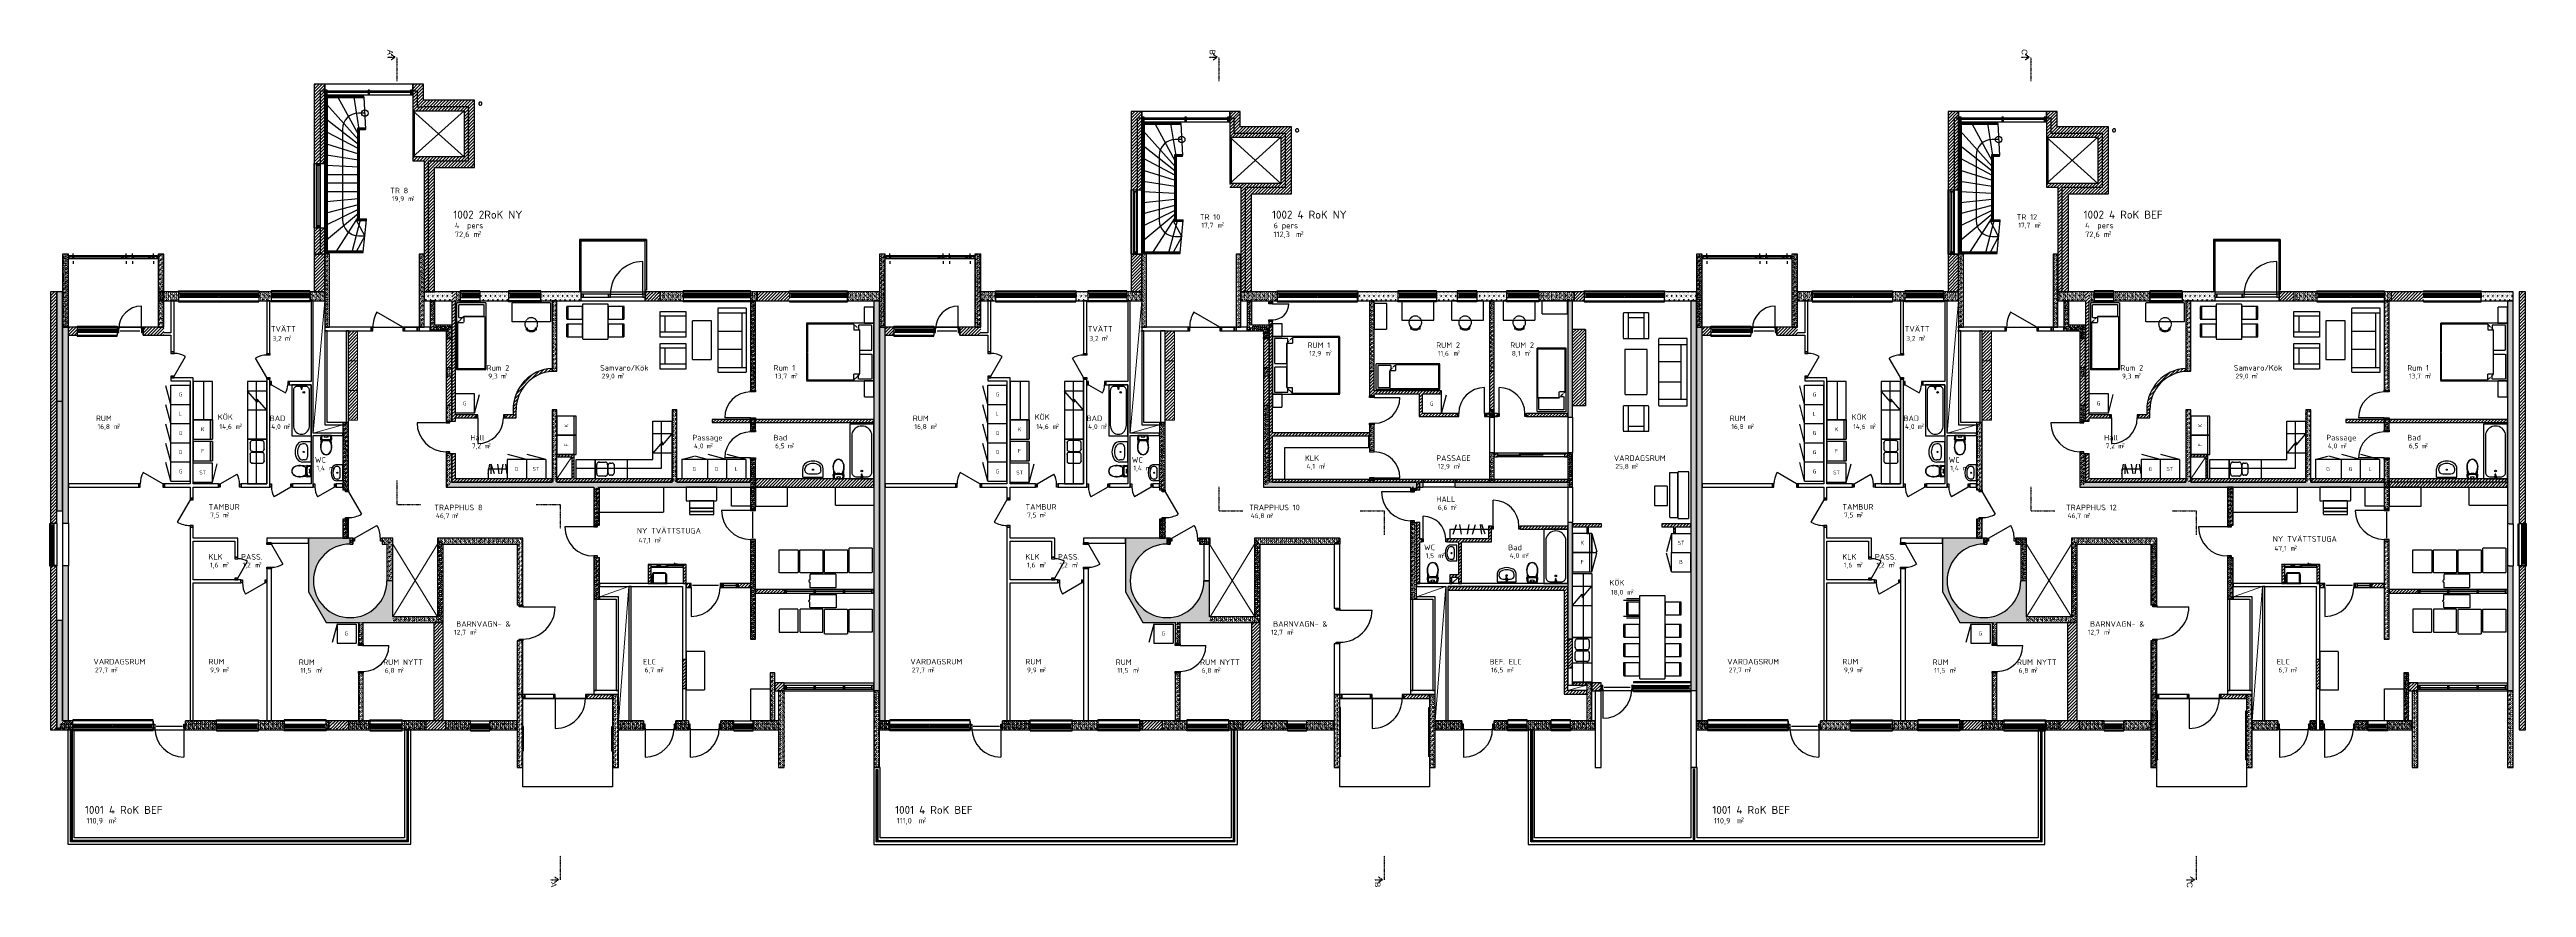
# Model space of a CAD drawing. Header units: millimetres. Extents: x -214 to 77166, y -5099 to 21069.
import ezdxf
from ezdxf.enums import TextEntityAlignment as Align

# ---------------------------------------------------------------- set-up
doc = ezdxf.new("R2010")
doc.units = ezdxf.units.MM
doc.header["$MEASUREMENT"] = 0
doc.linetypes.add('A_PSTRECK_2', pattern=[3.8, 2.2, -0.7, 0.2, -0.7])
doc.linetypes.add('DASHED_4', pattern=[7, 4, -3])
for name, color, linetype in [('A--------JA', 3, 'A_PSTRECK_2'), ('A-01SB-----', 3, 'Continuous'), ('A-01SC-----', 7, 'Continuous'), ('A-01SC-----Ytterväggar hus S', 7, 'Continuous'), ('A-01SC-----Ytterväggar2', 7, 'Continuous'), ('A-01SH-----', 1, 'Continuous'), ('A-01SJ-----', 1, 'Continuous'), ('A-01SZ-----', 1, 'Continuous'), ('A-27B------', 7, 'Continuous'), ('A-42-------', 1, 'Continuous'), ('A-45B------', 1, 'Continuous'), ('A-46---B---', 1, 'Continuous'), ('A-46---C---', 4, 'DASHED_4'), ('A-A-BIA----', 4, 'DASHED_4'), ('A-A-BOA----', 3, 'Continuous'), ('A-A-OVA----', 4, 'Continuous')]:
    doc.layers.add(name, color=color, linetype=linetype)
for name, color, linetype, lineweight in [('A-27---MH1-', 8, 'Continuous', 0), ('A-45C---E--', 1, 'Continuous', 0), ('A-A-RUA----', 3, 'Continuous', 0)]:
    doc.layers.add(name, color=color, linetype=linetype, lineweight=lineweight)
doc.styles.add('GENERATED_STYLE_1', font='arial.ttf')
doc.styles.add('ISO', font='')
doc.styles.get('ISO').set_extended_font_data('ISOCPEUR')
pattern_1 = [(45, (0, 0), (-49.497474, 49.497474), [])]
pattern_2 = [(180, (0, 0), (0, 259.8076), [25, -125]), (180, (-75, -129.9), (0, 259.8076), [25, -125]), (240, (0, 0), (-225, 129.9038), [25, -125]), (240, (-150, 2e-14), (-225, 129.9038), [25, -125]), (300, (-25, 3e-15), (225, 129.9038), [25, -125]), (300, (-175, 2e-14), (225, 129.9038), [25, -125]), (180, (-3e-15, -25), (0, 50), [0, -50, 0, -75]), (225, (-25, -25), (-35.35534, 35.35534), [0, -37.5, 0, -62.5])]
pattern_3 = [(270.0003, (0, 0), (259.8076, 0.0015), [25, -125]), (270.0003, (129.9, -75), (259.8076, 0.0015), [25, -125]), (330.0003, (0, 0), (129.9025, 225.001), [25, -125]), (330.0003, (0.0009, -150), (129.9025, 225.001), [25, -125]), (30.0003, (0.0001, -25), (-129.905, 224.999), [25, -125]), (30.0003, (0.001, -175), (-129.905, 224.999), [25, -125]), (270.00033, (25, 0.0001), (50, 0.0003), [0, -50, 0, -75]), (315.00033, (25, -25), (35.35513, 35.35554), [0, -37.5, 0, -62.5])]
pattern_4 = [(90, (0, 0), (-259.8076, 0), [25, -125]), (90, (-129.9, 75), (-259.8076, 0), [25, -125]), (150, (0, 0), (129.9038, 225), [25, -125]), (150, (9e-15, 150), (129.9038, 225), [25, -125]), (210, (2e-15, 25), (-129.9038, 225), [25, -125]), (210, (1e-14, 175), (-129.9038, 225), [25, -125]), (90, (-25, 2e-15), (-50, 0), [0, -50, 0, -75]), (135, (-25, 25), (35.35534, 35.35534), [0, -37.5, 0, -62.5])]
pattern_5 = [(270, (0, 0), (259.8076, 0), [25, -125]), (270, (129.9, -75), (259.8076, 0), [25, -125]), (330, (0, 0), (129.9038, 225), [25, -125]), (330, (-3e-14, -150), (129.9038, 225), [25, -125]), (30, (-5e-15, -25), (-129.9038, 225), [25, -125]), (30, (-3e-14, -175), (-129.9038, 225), [25, -125]), (270, (25, -5e-15), (50, 0), [0, -50, 0, -75]), (315, (25, -25), (35.35534, 35.35534), [0, -37.5, 0, -62.5])]
pattern_6 = [(0, (0, 0), (0, 259.8076), [25, -125]), (0, (75, 129.9), (0, 259.8076), [25, -125]), (60, (0, 0), (-225, 129.9038), [25, -125]), (60, (150, 0), (-225, 129.9038), [25, -125]), (120, (25, 0), (225, 129.9038), [25, -125]), (120, (175, 0), (225, 129.9038), [25, -125]), (0, (0, 25), (0, 50), [0, -50, 0, -75]), (45, (25, 25), (-35.35534, 35.35534), [0, -37.5, 0, -62.5])]
pattern_7 = [(0, (0, 0), (0, 600), [])]
pattern_8 = [(72.9275, (0, 0), (-248.3589, 76.2748), [25, -125]), (72.9275, (-102.16, 109.83), (-248.3589, 76.2748), [25, -125]), (132.9275, (0, 0), (190.2354, 176.9477), [25, -125]), (132.9275, (44.04, 143.4), (190.2354, 176.9477), [25, -125]), (192.9275, (7.34, 23.9), (-58.1235, 253.2225), [25, -125]), (192.9275, (51.38, 167.3), (-58.1235, 253.2225), [25, -125]), (72.92748, (-23.9, 7.34), (-47.796697, 14.679093), [0, -50, 0, -75]), (117.92748, (-16.56, 31.24), (44.177055, 23.417682), [0, -37.5, 0, -62.5])]

# ---------------------------------------------------------------- blocks, each defined once
blk = doc.blocks.new('4 RoK BEF _1001_1', base_point=(2253, -2828))
at = {"layer": 'A-A-RUA----', "style": 'ISO'}
for tag, height, p in [('ROOM_NUMBER', 250, (892, -2551)), ('bFrame', 175, (942, -2927)), ('DUMMY_377', 175, (1522, -2927)), ('DUMMY_378', 117, (1790, -2914))]:
    blk.add_attdef(tag, text='', height=height, dxfattribs=at).set_placement(p, align=Align.TOP_LEFT)
blk = doc.blocks.new('4 RoK BEF_1001_2', base_point=(27515, -2828))
at = {"layer": 'A-A-RUA----', "style": 'ISO'}
for tag, height, p in [('ROOM_NUMBER', 250, (26202, -2551)), ('bFrame', 175, (26252, -2927)), ('DUMMY_377', 175, (26815, -2927)), ('DUMMY_378', 117, (27083, -2914))]:
    blk.add_attdef(tag, text='', height=height, dxfattribs=at).set_placement(p, align=Align.TOP_LEFT)
blk = doc.blocks.new('4 RoK BEF_1001_3', base_point=(53045, -2828))
at = {"layer": 'A-A-RUA----', "style": 'ISO'}
for tag, height, p in [('ROOM_NUMBER', 250, (51732, -2551)), ('bFrame', 175, (51782, -2927)), ('DUMMY_377', 175, (52363, -2927)), ('DUMMY_378', 117, (52630, -2914))]:
    blk.add_attdef(tag, text='', height=height, dxfattribs=at).set_placement(p, align=Align.TOP_LEFT)
blk = doc.blocks.new('2RoK NY _1002_4', base_point=(13604, 15624))
at = {"layer": 'A-A-RUA----', "style": 'ISO'}
for tag, height, p in [('ROOM_NUMBER', 250, (12399, 16038)), ('prefixCustomText', 175, (12449, 15662)), ('bFrame', 175, (12449, 15387)), ('DUMMY_377', 175, (12915, 15387)), ('DUMMY_378', 117, (13182, 15401))]:
    blk.add_attdef(tag, text='', height=height, dxfattribs=at).set_placement(p, align=Align.TOP_LEFT)
blk = doc.blocks.new('NY TVÄTTSTUGA_012_5', base_point=(19137, 5873))
at = {"layer": 'A-A-RUA----', "style": 'ISO'}
for tag, height, p in [('ROOM_NAME', 175, (18135, 6129)), ('bFrame', 150, (18185, 5819)), ('DUMMY_377', 150, (18584, 5819)), ('DUMMY_378', 100, (18813, 5831))]:
    blk.add_attdef(tag, text='', height=height, dxfattribs=at).set_placement(p, align=Align.TOP_LEFT)
blk = doc.blocks.new('4 RoK NY_1002_6', base_point=(39184, 15624))
at = {"layer": 'A-A-RUA----', "style": 'ISO'}
for tag, height, p in [('ROOM_NUMBER', 250, (37976, 16038)), ('prefixCustomText', 175, (38026, 15662)), ('bFrame', 175, (38026, 15387)), ('DUMMY_377', 175, (38606, 15387)), ('DUMMY_378', 117, (38874, 15401))]:
    blk.add_attdef(tag, text='', height=height, dxfattribs=at).set_placement(p, align=Align.TOP_LEFT)
blk = doc.blocks.new('4 RoK BEF_1002_7', base_point=(64644, 15624))
at = {"layer": 'A-A-RUA----', "style": 'ISO'}
for tag, height, p in [('ROOM_NUMBER', 250, (63330, 16038)), ('prefixCustomText', 175, (63380, 15662)), ('bFrame', 175, (63380, 15387)), ('DUMMY_377', 175, (63846, 15387)), ('DUMMY_378', 117, (64113, 15401))]:
    blk.add_attdef(tag, text='', height=height, dxfattribs=at).set_placement(p, align=Align.TOP_LEFT)
blk = doc.blocks.new('NY TVÄTTSTUGA_013_8', base_point=(70242, 5618))
at = {"layer": 'A-A-RUA----', "style": 'ISO'}
for tag, height, p in [('ROOM_NAME', 175, (69240, 5874)), ('bFrame', 150, (69290, 5564)), ('DUMMY_377', 150, (69689, 5564)), ('DUMMY_378', 100, (69919, 5575))]:
    blk.add_attdef(tag, text='', height=height, dxfattribs=at).set_placement(p, align=Align.TOP_LEFT)
blk = doc.blocks.new('BEF. ELC_012_9', base_point=(45319, 1824))
at = {"layer": 'A-A-RUA----', "style": 'ISO'}
for tag, height, p in [('ROOM_NAME', 175, (44772, 2040)), ('bFrame', 150, (44822, 1770)), ('DUMMY_377', 150, (45221, 1770)), ('DUMMY_378', 100, (45450, 1782))]:
    blk.add_attdef(tag, text='', height=height, dxfattribs=at).set_placement(p, align=Align.TOP_LEFT)
blk = doc.blocks.new('ELC_018_10', base_point=(18673, 1824))
at = {"layer": 'A-A-RUA----', "style": 'ISO'}
for tag, height, p in [('ROOM_NAME', 175, (18328, 2040)), ('bFrame', 150, (18378, 1770)), ('DUMMY_377', 150, (18663, 1770)), ('DUMMY_378', 100, (18892, 1782))]:
    blk.add_attdef(tag, text='', height=height, dxfattribs=at).set_placement(p, align=Align.TOP_LEFT)
blk = doc.blocks.new('ELC_018_11', base_point=(69713, 1824))
at = {"layer": 'A-A-RUA----', "style": 'ISO'}
for tag, height, p in [('ROOM_NAME', 175, (69368, 2040)), ('bFrame', 150, (69418, 1770)), ('DUMMY_377', 150, (69703, 1770)), ('DUMMY_378', 100, (69932, 1782))]:
    blk.add_attdef(tag, text='', height=height, dxfattribs=at).set_placement(p, align=Align.TOP_LEFT)
blk = doc.blocks.new('TRAPPHUS 8_023_12', base_point=(12563, 6641))
at = {"layer": 'A-A-RUA----', "style": 'ISO'}
for tag, height, p in [('ROOM_NAME', 175, (11807, 6856)), ('bFrame', 150, (11857, 6587)), ('DUMMY_377', 150, (12256, 6587)), ('DUMMY_378', 100, (12485, 6599))]:
    blk.add_attdef(tag, text='', height=height, dxfattribs=at).set_placement(p, align=Align.TOP_LEFT)
blk = doc.blocks.new('TRAPPHUS 10_023_13', base_point=(38083, 6641))
at = {"layer": 'A-A-RUA----', "style": 'ISO'}
for tag, height, p in [('ROOM_NAME', 175, (37261, 6856)), ('bFrame', 150, (37311, 6587)), ('DUMMY_377', 150, (37710, 6587)), ('DUMMY_378', 100, (37939, 6599))]:
    blk.add_attdef(tag, text='', height=height, dxfattribs=at).set_placement(p, align=Align.TOP_LEFT)
blk = doc.blocks.new('TRAPPHUS 12_023_14', base_point=(63603, 6641))
at = {"layer": 'A-A-RUA----', "style": 'ISO'}
for tag, height, p in [('ROOM_NAME', 175, (62781, 6856)), ('bFrame', 150, (62831, 6587)), ('DUMMY_377', 150, (63230, 6587)), ('DUMMY_378', 100, (63459, 6599))]:
    blk.add_attdef(tag, text='', height=height, dxfattribs=at).set_placement(p, align=Align.TOP_LEFT)
blk = doc.blocks.new('BARNVAGN- &__15', base_point=(13244, 3002))
at = {"layer": 'A-A-RUA----', "style": 'ISO'}
for tag, height, p in [('ROOM_NAME', 175, (12374, 3217)), ('ROOM_NUMBER', 150, (12424, 2948)), ('DUMMY_377', 150, (12823, 2948)), ('DUMMY_378', 100, (13052, 2960))]:
    blk.add_attdef(tag, text='', height=height, dxfattribs=at).set_placement(p, align=Align.TOP_LEFT)
blk = doc.blocks.new('BARNVAGN- &__16', base_point=(38764, 3002))
at = {"layer": 'A-A-RUA----', "style": 'ISO'}
for tag, height, p in [('ROOM_NAME', 175, (37894, 3217)), ('ROOM_NUMBER', 150, (37944, 2948)), ('DUMMY_377', 150, (38343, 2948)), ('DUMMY_378', 100, (38572, 2960))]:
    blk.add_attdef(tag, text='', height=height, dxfattribs=at).set_placement(p, align=Align.TOP_LEFT)
blk = doc.blocks.new('BARNVAGN- &__17', base_point=(64284, 3002))
at = {"layer": 'A-A-RUA----', "style": 'ISO'}
for tag, height, p in [('ROOM_NAME', 175, (63414, 3217)), ('ROOM_NUMBER', 150, (63464, 2948)), ('DUMMY_377', 150, (63863, 2948)), ('DUMMY_378', 100, (64092, 2960))]:
    blk.add_attdef(tag, text='', height=height, dxfattribs=at).set_placement(p, align=Align.TOP_LEFT)
blk = doc.blocks.new('Rum 1_06_18', base_point=(22805, 11001))
at = {"layer": 'A-A-RUA----', "style": 'ISO'}
for tag, height, p in [('ROOM_NAME', 175, (22403, 11216)), ('bFrame', 150, (22453, 10947)), ('DUMMY_377', 150, (22852, 10947)), ('DUMMY_378', 100, (23081, 10959))]:
    blk.add_attdef(tag, text='', height=height, dxfattribs=at).set_placement(p, align=Align.TOP_LEFT)
blk = doc.blocks.new('Samvaro_Kök_05_19', base_point=(17749, 11001))
at = {"layer": 'A-A-RUA----', "style": 'ISO'}
for tag, height, p in [('ROOM_NAME', 175, (16986, 11216)), ('bFrame', 150, (17036, 10947)), ('DUMMY_377', 150, (17435, 10947)), ('DUMMY_378', 100, (17664, 10959))]:
    blk.add_attdef(tag, text='', height=height, dxfattribs=at).set_placement(p, align=Align.TOP_LEFT)
blk = doc.blocks.new('Rum 2_04_20', base_point=(13807, 11001))
at = {"layer": 'A-A-RUA----', "style": 'ISO'}
for tag, height, p in [('ROOM_NAME', 175, (13441, 11216)), ('bFrame', 150, (13491, 10947)), ('DUMMY_377', 150, (13776, 10947)), ('DUMMY_378', 100, (14005, 10959))]:
    blk.add_attdef(tag, text='', height=height, dxfattribs=at).set_placement(p, align=Align.TOP_LEFT)
blk = doc.blocks.new('Bad_02_21', base_point=(22748, 8821))
at = {"layer": 'A-A-RUA----', "style": 'ISO'}
for tag, height, p in [('ROOM_NAME', 175, (22403, 9037)), ('bFrame', 150, (22453, 8767)), ('DUMMY_377', 150, (22739, 8767)), ('DUMMY_378', 100, (22968, 8779))]:
    blk.add_attdef(tag, text='', height=height, dxfattribs=at).set_placement(p, align=Align.TOP_LEFT)
blk = doc.blocks.new('Passage_03_22', base_point=(20357, 8821))
at = {"layer": 'A-A-RUA----', "style": 'ISO'}
for tag, height, p in [('ROOM_NAME', 175, (19871, 9037)), ('bFrame', 150, (19921, 8767)), ('DUMMY_377', 150, (20206, 8767)), ('DUMMY_378', 100, (20435, 8779))]:
    blk.add_attdef(tag, text='', height=height, dxfattribs=at).set_placement(p, align=Align.TOP_LEFT)
blk = doc.blocks.new('Hall_01_23', base_point=(13276, 8821))
at = {"layer": 'A-A-RUA----', "style": 'ISO'}
for tag, height, p in [('ROOM_NAME', 175, (12931, 9037)), ('bFrame', 150, (12981, 8767)), ('DUMMY_377', 150, (13266, 8767)), ('DUMMY_378', 100, (13496, 8779))]:
    blk.add_attdef(tag, text='', height=height, dxfattribs=at).set_placement(p, align=Align.TOP_LEFT)
blk = doc.blocks.new('Rum 1_06_24', base_point=(73845, 11001))
at = {"layer": 'A-A-RUA----', "style": 'ISO'}
for tag, height, p in [('ROOM_NAME', 175, (73443, 11216)), ('bFrame', 150, (73493, 10947)), ('DUMMY_377', 150, (73892, 10947)), ('DUMMY_378', 100, (74121, 10959))]:
    blk.add_attdef(tag, text='', height=height, dxfattribs=at).set_placement(p, align=Align.TOP_LEFT)
blk = doc.blocks.new('Samvaro_Kök_05_25', base_point=(68789, 11001))
at = {"layer": 'A-A-RUA----', "style": 'ISO'}
for tag, height, p in [('ROOM_NAME', 175, (68026, 11216)), ('bFrame', 150, (68076, 10947)), ('DUMMY_377', 150, (68475, 10947)), ('DUMMY_378', 100, (68704, 10959))]:
    blk.add_attdef(tag, text='', height=height, dxfattribs=at).set_placement(p, align=Align.TOP_LEFT)
blk = doc.blocks.new('Rum 2_04_26', base_point=(64847, 11001))
at = {"layer": 'A-A-RUA----', "style": 'ISO'}
for tag, height, p in [('ROOM_NAME', 175, (64481, 11216)), ('bFrame', 150, (64531, 10947)), ('DUMMY_377', 150, (64816, 10947)), ('DUMMY_378', 100, (65045, 10959))]:
    blk.add_attdef(tag, text='', height=height, dxfattribs=at).set_placement(p, align=Align.TOP_LEFT)
blk = doc.blocks.new('Bad_02_27', base_point=(73788, 8821))
at = {"layer": 'A-A-RUA----', "style": 'ISO'}
for tag, height, p in [('ROOM_NAME', 175, (73443, 9037)), ('bFrame', 150, (73493, 8767)), ('DUMMY_377', 150, (73779, 8767)), ('DUMMY_378', 100, (74008, 8779))]:
    blk.add_attdef(tag, text='', height=height, dxfattribs=at).set_placement(p, align=Align.TOP_LEFT)
blk = doc.blocks.new('Passage_03_28', base_point=(71397, 8821))
at = {"layer": 'A-A-RUA----', "style": 'ISO'}
for tag, height, p in [('ROOM_NAME', 175, (70911, 9037)), ('bFrame', 150, (70961, 8767)), ('DUMMY_377', 150, (71246, 8767)), ('DUMMY_378', 100, (71475, 8779))]:
    blk.add_attdef(tag, text='', height=height, dxfattribs=at).set_placement(p, align=Align.TOP_LEFT)
blk = doc.blocks.new('Hall_01_29', base_point=(64316, 8821))
at = {"layer": 'A-A-RUA----', "style": 'ISO'}
for tag, height, p in [('ROOM_NAME', 175, (63971, 9037)), ('bFrame', 150, (64021, 8767)), ('DUMMY_377', 150, (64306, 8767)), ('DUMMY_378', 100, (64536, 8779))]:
    blk.add_attdef(tag, text='', height=height, dxfattribs=at).set_placement(p, align=Align.TOP_LEFT)
blk = doc.blocks.new('Bad_10_30', base_point=(45700, 5394))
at = {"layer": 'A-A-RUA----', "style": 'ISO'}
for tag, height, p in [('ROOM_NAME', 175, (45354, 5609)), ('bFrame', 150, (45404, 5340)), ('DUMMY_377', 150, (45690, 5340)), ('DUMMY_378', 100, (45919, 5351))]:
    blk.add_attdef(tag, text='', height=height, dxfattribs=at).set_placement(p, align=Align.TOP_LEFT)
blk = doc.blocks.new('RUM 2_06_31', base_point=(43502, 11709))
at = {"layer": 'A-A-RUA----', "style": 'ISO'}
for tag, height, p in [('ROOM_NAME', 175, (43107, 11924)), ('bFrame', 150, (43157, 11655)), ('DUMMY_377', 150, (43541, 11655)), ('DUMMY_378', 100, (43770, 11667))]:
    blk.add_attdef(tag, text='', height=height, dxfattribs=at).set_placement(p, align=Align.TOP_LEFT)
blk = doc.blocks.new('RUM 1_05_32', base_point=(39490, 11709))
at = {"layer": 'A-A-RUA----', "style": 'ISO'}
for tag, height, p in [('ROOM_NAME', 175, (39088, 11924)), ('bFrame', 150, (39138, 11655)), ('DUMMY_377', 150, (39537, 11655)), ('DUMMY_378', 100, (39766, 11667))]:
    blk.add_attdef(tag, text='', height=height, dxfattribs=at).set_placement(p, align=Align.TOP_LEFT)
blk = doc.blocks.new('RUM 2_08_33', base_point=(45791, 11709))
at = {"layer": 'A-A-RUA----', "style": 'ISO'}
for tag, height, p in [('ROOM_NAME', 175, (45419, 11924)), ('bFrame', 150, (45469, 11655)), ('DUMMY_377', 150, (45754, 11655)), ('DUMMY_378', 100, (45983, 11667))]:
    blk.add_attdef(tag, text='', height=height, dxfattribs=at).set_placement(p, align=Align.TOP_LEFT)
blk = doc.blocks.new('KLK_04_34', base_point=(39351, 8182))
at = {"layer": 'A-A-RUA----', "style": 'ISO'}
for tag, height, p in [('ROOM_NAME', 175, (39005, 8397)), ('bFrame', 150, (39055, 8128)), ('DUMMY_377', 150, (39341, 8128)), ('DUMMY_378', 100, (39570, 8139))]:
    blk.add_attdef(tag, text='', height=height, dxfattribs=at).set_placement(p, align=Align.TOP_LEFT)
blk = doc.blocks.new('VARDAGSRUM_02_35', base_point=(49512, 8182))
at = {"layer": 'A-A-RUA----', "style": 'ISO'}
for tag, height, p in [('ROOM_NAME', 175, (48655, 8397)), ('bFrame', 150, (48705, 8128)), ('DUMMY_377', 150, (49104, 8128)), ('DUMMY_378', 100, (49333, 8139))]:
    blk.add_attdef(tag, text='', height=height, dxfattribs=at).set_placement(p, align=Align.TOP_LEFT)
blk = doc.blocks.new('PASSAGE_03_36', base_point=(43678, 8182))
at = {"layer": 'A-A-RUA----', "style": 'ISO'}
for tag, height, p in [('ROOM_NAME', 175, (43107, 8397)), ('bFrame', 150, (43157, 8128)), ('DUMMY_377', 150, (43556, 8128)), ('DUMMY_378', 100, (43785, 8139))]:
    blk.add_attdef(tag, text='', height=height, dxfattribs=at).set_placement(p, align=Align.TOP_LEFT)
blk = doc.blocks.new('HALL_01_37', base_point=(43452, 6897))
at = {"layer": 'A-A-RUA----', "style": 'ISO'}
for tag, height, p in [('ROOM_NAME', 175, (43107, 7113)), ('bFrame', 150, (43157, 6843)), ('DUMMY_377', 150, (43442, 6843)), ('DUMMY_378', 100, (43671, 6855))]:
    blk.add_attdef(tag, text='', height=height, dxfattribs=at).set_placement(p, align=Align.TOP_LEFT)
blk = doc.blocks.new('WC_11_38', base_point=(43071, 5394))
at = {"layer": 'A-A-RUA----', "style": 'ISO'}
for tag, height, p in [('ROOM_NAME', 175, (42726, 5609)), ('bFrame', 150, (42776, 5340)), ('DUMMY_377', 150, (43061, 5340)), ('DUMMY_378', 100, (43290, 5351))]:
    blk.add_attdef(tag, text='', height=height, dxfattribs=at).set_placement(p, align=Align.TOP_LEFT)
blk = doc.blocks.new('KÖK_09_39', base_point=(48921, 4249))
at = {"layer": 'A-A-RUA----', "style": 'ISO'}
for tag, height, p in [('ROOM_NAME', 175, (48519, 4505)), ('bFrame', 150, (48569, 4195)), ('DUMMY_377', 150, (48968, 4195)), ('DUMMY_378', 100, (49197, 4207))]:
    blk.add_attdef(tag, text='', height=height, dxfattribs=at).set_placement(p, align=Align.TOP_LEFT)
blk = doc.blocks.new('RUM_04_40', base_point=(5097, 1824))
at = {"layer": 'A-A-RUA----', "style": 'ISO'}
for tag, height, p in [('ROOM_NAME', 175, (4752, 2040)), ('bFrame', 150, (4802, 1770)), ('DUMMY_377', 150, (5087, 1770)), ('DUMMY_378', 100, (5316, 1782))]:
    blk.add_attdef(tag, text='', height=height, dxfattribs=at).set_placement(p, align=Align.TOP_LEFT)
blk = doc.blocks.new('KLK_05_41', base_point=(5097, 5099))
at = {"layer": 'A-A-RUA----', "style": 'ISO'}
for tag, height, p in [('ROOM_NAME', 175, (4752, 5315)), ('bFrame', 150, (4802, 5046)), ('DUMMY_377', 150, (5087, 5046)), ('DUMMY_378', 100, (5316, 5057))]:
    blk.add_attdef(tag, text='', height=height, dxfattribs=at).set_placement(p, align=Align.TOP_LEFT)
blk = doc.blocks.new('TAMBUR_01_42', base_point=(5263, 6659))
at = {"layer": 'A-A-RUA----', "style": 'ISO'}
for tag, height, p in [('ROOM_NAME', 175, (4755, 6875)), ('bFrame', 150, (4805, 6605)), ('DUMMY_377', 150, (5091, 6605)), ('DUMMY_378', 100, (5320, 6617))]:
    blk.add_attdef(tag, text='', height=height, dxfattribs=at).set_placement(p, align=Align.TOP_LEFT)
blk = doc.blocks.new('VARDAGSRUM_06_43', base_point=(2015, 1824))
at = {"layer": 'A-A-RUA----', "style": 'ISO'}
for tag, height, p in [('ROOM_NAME', 175, (1158, 2040)), ('bFrame', 150, (1208, 1770)), ('DUMMY_377', 150, (1607, 1770)), ('DUMMY_378', 100, (1836, 1782))]:
    blk.add_attdef(tag, text='', height=height, dxfattribs=at).set_placement(p, align=Align.TOP_LEFT)
blk = doc.blocks.new('RUM_07_44', base_point=(1637, 9425))
at = {"layer": 'A-A-RUA----', "style": 'ISO'}
for tag, height, p in [('ROOM_NAME', 175, (1235, 9640)), ('bFrame', 150, (1285, 9371)), ('DUMMY_377', 150, (1685, 9371)), ('DUMMY_378', 100, (1914, 9383))]:
    blk.add_attdef(tag, text='', height=height, dxfattribs=at).set_placement(p, align=Align.TOP_LEFT)
blk = doc.blocks.new('KÖK_08_45', base_point=(5446, 9425))
at = {"layer": 'A-A-RUA----', "style": 'ISO'}
for tag, height, p in [('ROOM_NAME', 175, (5044, 9681)), ('bFrame', 150, (5094, 9371)), ('DUMMY_377', 150, (5493, 9371)), ('DUMMY_378', 100, (5722, 9383))]:
    blk.add_attdef(tag, text='', height=height, dxfattribs=at).set_placement(p, align=Align.TOP_LEFT)
blk = doc.blocks.new('BAD_10_46', base_point=(7008, 9425))
at = {"layer": 'A-A-RUA----', "style": 'ISO'}
for tag, height, p in [('ROOM_NAME', 175, (6663, 9640)), ('bFrame', 150, (6713, 9371)), ('DUMMY_377', 150, (6999, 9371)), ('DUMMY_378', 100, (7228, 9383))]:
    blk.add_attdef(tag, text='', height=height, dxfattribs=at).set_placement(p, align=Align.TOP_LEFT)
blk = doc.blocks.new('WC_11_47', base_point=(8421, 8128))
at = {"layer": 'A-A-RUA----', "style": 'ISO'}
for tag, height, p in [('ROOM_NAME', 175, (8076, 8343)), ('bFrame', 150, (8126, 8074)), ('DUMMY_377', 150, (8412, 8074)), ('DUMMY_378', 100, (8641, 8085))]:
    blk.add_attdef(tag, text='', height=height, dxfattribs=at).set_placement(p, align=Align.TOP_LEFT)
blk = doc.blocks.new('TVÄTT_09_48', base_point=(7088, 12177))
at = {"layer": 'A-A-RUA----', "style": 'ISO'}
for tag, height, p in [('ROOM_NAME', 175, (6701, 12433)), ('bFrame', 150, (6751, 12123)), ('DUMMY_377', 150, (7036, 12123)), ('DUMMY_378', 100, (7265, 12135))]:
    blk.add_attdef(tag, text='', height=height, dxfattribs=at).set_placement(p, align=Align.TOP_LEFT)
blk = doc.blocks.new('RUM_03_49', base_point=(7968, 1809))
at = {"layer": 'A-A-RUA----', "style": 'ISO'}
for tag, height, p in [('ROOM_NAME', 175, (7574, 2024)), ('bFrame', 150, (7624, 1755)), ('DUMMY_377', 150, (8008, 1755)), ('DUMMY_378', 100, (8237, 1766))]:
    blk.add_attdef(tag, text='', height=height, dxfattribs=at).set_placement(p, align=Align.TOP_LEFT)
blk = doc.blocks.new('PASS._02_50', base_point=(6116, 5099))
at = {"layer": 'A-A-RUA----', "style": 'ISO'}
for tag, height, p in [('ROOM_NAME', 175, (5768, 5315)), ('bFrame', 150, (5818, 5046)), ('DUMMY_377', 150, (6103, 5046)), ('DUMMY_378', 100, (6332, 5057))]:
    blk.add_attdef(tag, text='', height=height, dxfattribs=at).set_placement(p, align=Align.TOP_LEFT)
blk = doc.blocks.new('RUM NYTT_03_51', base_point=(10831, 1809))
at = {"layer": 'A-A-RUA----', "style": 'ISO'}
for tag, height, p in [('ROOM_NAME', 175, (10211, 2024)), ('bFrame', 150, (10261, 1755)), ('DUMMY_377', 150, (10546, 1755)), ('DUMMY_378', 100, (10775, 1766))]:
    blk.add_attdef(tag, text='', height=height, dxfattribs=at).set_placement(p, align=Align.TOP_LEFT)
blk = doc.blocks.new('RUM_04_52', base_point=(30617, 1824))
at = {"layer": 'A-A-RUA----', "style": 'ISO'}
for tag, height, p in [('ROOM_NAME', 175, (30272, 2040)), ('bFrame', 150, (30322, 1770)), ('DUMMY_377', 150, (30607, 1770)), ('DUMMY_378', 100, (30836, 1782))]:
    blk.add_attdef(tag, text='', height=height, dxfattribs=at).set_placement(p, align=Align.TOP_LEFT)
blk = doc.blocks.new('KLK_05_53', base_point=(30617, 5099))
at = {"layer": 'A-A-RUA----', "style": 'ISO'}
for tag, height, p in [('ROOM_NAME', 175, (30272, 5315)), ('bFrame', 150, (30322, 5046)), ('DUMMY_377', 150, (30607, 5046)), ('DUMMY_378', 100, (30836, 5057))]:
    blk.add_attdef(tag, text='', height=height, dxfattribs=at).set_placement(p, align=Align.TOP_LEFT)
blk = doc.blocks.new('TAMBUR_01_54', base_point=(30783, 6659))
at = {"layer": 'A-A-RUA----', "style": 'ISO'}
for tag, height, p in [('ROOM_NAME', 175, (30275, 6875)), ('bFrame', 150, (30325, 6605)), ('DUMMY_377', 150, (30611, 6605)), ('DUMMY_378', 100, (30840, 6617))]:
    blk.add_attdef(tag, text='', height=height, dxfattribs=at).set_placement(p, align=Align.TOP_LEFT)
blk = doc.blocks.new('VARDAGSRUM_06_55', base_point=(27535, 1824))
at = {"layer": 'A-A-RUA----', "style": 'ISO'}
for tag, height, p in [('ROOM_NAME', 175, (26678, 2040)), ('bFrame', 150, (26728, 1770)), ('DUMMY_377', 150, (27127, 1770)), ('DUMMY_378', 100, (27356, 1782))]:
    blk.add_attdef(tag, text='', height=height, dxfattribs=at).set_placement(p, align=Align.TOP_LEFT)
blk = doc.blocks.new('RUM_07_56', base_point=(27157, 9425))
at = {"layer": 'A-A-RUA----', "style": 'ISO'}
for tag, height, p in [('ROOM_NAME', 175, (26755, 9640)), ('bFrame', 150, (26805, 9371)), ('DUMMY_377', 150, (27205, 9371)), ('DUMMY_378', 100, (27434, 9383))]:
    blk.add_attdef(tag, text='', height=height, dxfattribs=at).set_placement(p, align=Align.TOP_LEFT)
blk = doc.blocks.new('KÖK_08_57', base_point=(30966, 9425))
at = {"layer": 'A-A-RUA----', "style": 'ISO'}
for tag, height, p in [('ROOM_NAME', 175, (30564, 9681)), ('bFrame', 150, (30614, 9371)), ('DUMMY_377', 150, (31013, 9371)), ('DUMMY_378', 100, (31242, 9383))]:
    blk.add_attdef(tag, text='', height=height, dxfattribs=at).set_placement(p, align=Align.TOP_LEFT)
blk = doc.blocks.new('BAD_10_58', base_point=(32528, 9425))
at = {"layer": 'A-A-RUA----', "style": 'ISO'}
for tag, height, p in [('ROOM_NAME', 175, (32183, 9640)), ('bFrame', 150, (32233, 9371)), ('DUMMY_377', 150, (32519, 9371)), ('DUMMY_378', 100, (32748, 9383))]:
    blk.add_attdef(tag, text='', height=height, dxfattribs=at).set_placement(p, align=Align.TOP_LEFT)
blk = doc.blocks.new('WC_11_59', base_point=(33941, 8128))
at = {"layer": 'A-A-RUA----', "style": 'ISO'}
for tag, height, p in [('ROOM_NAME', 175, (33596, 8343)), ('bFrame', 150, (33646, 8074)), ('DUMMY_377', 150, (33932, 8074)), ('DUMMY_378', 100, (34161, 8085))]:
    blk.add_attdef(tag, text='', height=height, dxfattribs=at).set_placement(p, align=Align.TOP_LEFT)
blk = doc.blocks.new('TVÄTT_09_60', base_point=(32608, 12177))
at = {"layer": 'A-A-RUA----', "style": 'ISO'}
for tag, height, p in [('ROOM_NAME', 175, (32221, 12433)), ('bFrame', 150, (32271, 12123)), ('DUMMY_377', 150, (32556, 12123)), ('DUMMY_378', 100, (32785, 12135))]:
    blk.add_attdef(tag, text='', height=height, dxfattribs=at).set_placement(p, align=Align.TOP_LEFT)
blk = doc.blocks.new('RUM_03_61', base_point=(33488, 1809))
at = {"layer": 'A-A-RUA----', "style": 'ISO'}
for tag, height, p in [('ROOM_NAME', 175, (33094, 2024)), ('bFrame', 150, (33144, 1755)), ('DUMMY_377', 150, (33528, 1755)), ('DUMMY_378', 100, (33757, 1766))]:
    blk.add_attdef(tag, text='', height=height, dxfattribs=at).set_placement(p, align=Align.TOP_LEFT)
blk = doc.blocks.new('PASS._02_62', base_point=(31636, 5099))
at = {"layer": 'A-A-RUA----', "style": 'ISO'}
for tag, height, p in [('ROOM_NAME', 175, (31288, 5315)), ('bFrame', 150, (31338, 5046)), ('DUMMY_377', 150, (31623, 5046)), ('DUMMY_378', 100, (31852, 5057))]:
    blk.add_attdef(tag, text='', height=height, dxfattribs=at).set_placement(p, align=Align.TOP_LEFT)
blk = doc.blocks.new('RUM NYTT_03_63', base_point=(36351, 1809))
at = {"layer": 'A-A-RUA----', "style": 'ISO'}
for tag, height, p in [('ROOM_NAME', 175, (35731, 2024)), ('bFrame', 150, (35781, 1755)), ('DUMMY_377', 150, (36066, 1755)), ('DUMMY_378', 100, (36295, 1766))]:
    blk.add_attdef(tag, text='', height=height, dxfattribs=at).set_placement(p, align=Align.TOP_LEFT)
blk = doc.blocks.new('RUM_04_64', base_point=(56137, 1824))
at = {"layer": 'A-A-RUA----', "style": 'ISO'}
for tag, height, p in [('ROOM_NAME', 175, (55792, 2040)), ('bFrame', 150, (55842, 1770)), ('DUMMY_377', 150, (56127, 1770)), ('DUMMY_378', 100, (56356, 1782))]:
    blk.add_attdef(tag, text='', height=height, dxfattribs=at).set_placement(p, align=Align.TOP_LEFT)
blk = doc.blocks.new('KLK_05_65', base_point=(56137, 5099))
at = {"layer": 'A-A-RUA----', "style": 'ISO'}
for tag, height, p in [('ROOM_NAME', 175, (55792, 5315)), ('bFrame', 150, (55842, 5046)), ('DUMMY_377', 150, (56127, 5046)), ('DUMMY_378', 100, (56356, 5057))]:
    blk.add_attdef(tag, text='', height=height, dxfattribs=at).set_placement(p, align=Align.TOP_LEFT)
blk = doc.blocks.new('TAMBUR_01_66', base_point=(56303, 6659))
at = {"layer": 'A-A-RUA----', "style": 'ISO'}
for tag, height, p in [('ROOM_NAME', 175, (55795, 6875)), ('bFrame', 150, (55845, 6605)), ('DUMMY_377', 150, (56131, 6605)), ('DUMMY_378', 100, (56360, 6617))]:
    blk.add_attdef(tag, text='', height=height, dxfattribs=at).set_placement(p, align=Align.TOP_LEFT)
blk = doc.blocks.new('VARDAGSRUM_06_67', base_point=(53055, 1824))
at = {"layer": 'A-A-RUA----', "style": 'ISO'}
for tag, height, p in [('ROOM_NAME', 175, (52198, 2040)), ('bFrame', 150, (52248, 1770)), ('DUMMY_377', 150, (52647, 1770)), ('DUMMY_378', 100, (52876, 1782))]:
    blk.add_attdef(tag, text='', height=height, dxfattribs=at).set_placement(p, align=Align.TOP_LEFT)
blk = doc.blocks.new('RUM_07_68', base_point=(52677, 9425))
at = {"layer": 'A-A-RUA----', "style": 'ISO'}
for tag, height, p in [('ROOM_NAME', 175, (52275, 9640)), ('bFrame', 150, (52325, 9371)), ('DUMMY_377', 150, (52725, 9371)), ('DUMMY_378', 100, (52954, 9383))]:
    blk.add_attdef(tag, text='', height=height, dxfattribs=at).set_placement(p, align=Align.TOP_LEFT)
blk = doc.blocks.new('KÖK_08_69', base_point=(56486, 9425))
at = {"layer": 'A-A-RUA----', "style": 'ISO'}
for tag, height, p in [('ROOM_NAME', 175, (56084, 9681)), ('bFrame', 150, (56134, 9371)), ('DUMMY_377', 150, (56533, 9371)), ('DUMMY_378', 100, (56762, 9383))]:
    blk.add_attdef(tag, text='', height=height, dxfattribs=at).set_placement(p, align=Align.TOP_LEFT)
blk = doc.blocks.new('BAD_10_70', base_point=(58048, 9425))
at = {"layer": 'A-A-RUA----', "style": 'ISO'}
for tag, height, p in [('ROOM_NAME', 175, (57703, 9640)), ('bFrame', 150, (57753, 9371)), ('DUMMY_377', 150, (58039, 9371)), ('DUMMY_378', 100, (58268, 9383))]:
    blk.add_attdef(tag, text='', height=height, dxfattribs=at).set_placement(p, align=Align.TOP_LEFT)
blk = doc.blocks.new('WC_11_71', base_point=(59461, 8128))
at = {"layer": 'A-A-RUA----', "style": 'ISO'}
for tag, height, p in [('ROOM_NAME', 175, (59116, 8343)), ('bFrame', 150, (59166, 8074)), ('DUMMY_377', 150, (59452, 8074)), ('DUMMY_378', 100, (59681, 8085))]:
    blk.add_attdef(tag, text='', height=height, dxfattribs=at).set_placement(p, align=Align.TOP_LEFT)
blk = doc.blocks.new('TVÄTT_09_72', base_point=(58128, 12177))
at = {"layer": 'A-A-RUA----', "style": 'ISO'}
for tag, height, p in [('ROOM_NAME', 175, (57741, 12433)), ('bFrame', 150, (57791, 12123)), ('DUMMY_377', 150, (58076, 12123)), ('DUMMY_378', 100, (58305, 12135))]:
    blk.add_attdef(tag, text='', height=height, dxfattribs=at).set_placement(p, align=Align.TOP_LEFT)
blk = doc.blocks.new('RUM_03_73', base_point=(59008, 1809))
at = {"layer": 'A-A-RUA----', "style": 'ISO'}
for tag, height, p in [('ROOM_NAME', 175, (58614, 2024)), ('bFrame', 150, (58664, 1755)), ('DUMMY_377', 150, (59048, 1755)), ('DUMMY_378', 100, (59277, 1766))]:
    blk.add_attdef(tag, text='', height=height, dxfattribs=at).set_placement(p, align=Align.TOP_LEFT)
blk = doc.blocks.new('PASS._02_74', base_point=(57156, 5099))
at = {"layer": 'A-A-RUA----', "style": 'ISO'}
for tag, height, p in [('ROOM_NAME', 175, (56808, 5315)), ('bFrame', 150, (56858, 5046)), ('DUMMY_377', 150, (57143, 5046)), ('DUMMY_378', 100, (57372, 5057))]:
    blk.add_attdef(tag, text='', height=height, dxfattribs=at).set_placement(p, align=Align.TOP_LEFT)
blk = doc.blocks.new('RUM NYTT_03_75', base_point=(61871, 1809))
at = {"layer": 'A-A-RUA----', "style": 'ISO'}
for tag, height, p in [('ROOM_NAME', 175, (61251, 2024)), ('bFrame', 150, (61301, 1755)), ('DUMMY_377', 150, (61586, 1755)), ('DUMMY_378', 100, (61815, 1766))]:
    blk.add_attdef(tag, text='', height=height, dxfattribs=at).set_placement(p, align=Align.TOP_LEFT)
blk = doc.blocks.new('TR 8_008_76', base_point=(10833, 16539))
at = {"layer": 'A-A-RUA----', "style": 'ISO'}
for tag, height, p in [('ROOM_NAME', 175, (10431, 16754)), ('bFrame', 150, (10481, 16485)), ('DUMMY_377', 150, (10880, 16485)), ('DUMMY_378', 100, (11109, 16496))]:
    blk.add_attdef(tag, text='', height=height, dxfattribs=at).set_placement(p, align=Align.TOP_LEFT)
blk = doc.blocks.new('TR 12_008_77', base_point=(61643, 15713))
at = {"layer": 'A-A-RUA----', "style": 'ISO'}
for tag, height, p in [('ROOM_NAME', 175, (61241, 15928)), ('bFrame', 150, (61291, 15659)), ('DUMMY_377', 150, (61690, 15659)), ('DUMMY_378', 100, (61919, 15671))]:
    blk.add_attdef(tag, text='', height=height, dxfattribs=at).set_placement(p, align=Align.TOP_LEFT)
blk = doc.blocks.new('TR 10_008_78', base_point=(36123, 15713))
at = {"layer": 'A-A-RUA----', "style": 'ISO'}
for tag, height, p in [('ROOM_NAME', 175, (35721, 15928)), ('bFrame', 150, (35771, 15659)), ('DUMMY_377', 150, (36170, 15659)), ('DUMMY_378', 100, (36399, 15671))]:
    blk.add_attdef(tag, text='', height=height, dxfattribs=at).set_placement(p, align=Align.TOP_LEFT)

msp = doc.modelspace()

# ---------------------------------------------------------------- hatches: boundary and pattern name
at = {"layer": 'A-01SB-----', "linetype": 'Continuous'}
h = msp.add_hatch(dxfattribs=at)
h.set_pattern_fill('BRANDSÄKRARE', color=256, style=0, pattern_type=2)
h.set_pattern_definition(pattern_1)
h.paths.add_polyline_path([(12464, 13220), (12354, 13220), (12354, 9467), (12464, 9467)])
h = msp.add_hatch(dxfattribs=at)
h.set_pattern_fill('BRANDSÄKRARE', color=256, style=0, pattern_type=2)
h.set_pattern_definition(pattern_1)
h.paths.add_polyline_path([(37996, 13220), (37876, 13220), (37876, 13185), (37996, 13185)])
h = msp.add_hatch(dxfattribs=at)
h.set_pattern_fill('BRANDSÄKRARE', color=256, style=0, pattern_type=2)
h.set_pattern_definition(pattern_1)
h.paths.add_polyline_path([(63504, 13220), (63394, 13220), (63394, 9467), (63504, 9467)])
h = msp.add_hatch(dxfattribs=at)
h.set_pattern_fill('BRANDSÄKRARE', color=256, style=0, pattern_type=2)
h.set_pattern_definition(pattern_1)
h.paths.add_polyline_path([(37996, 12575), (37876, 12575), (37876, 12460), (37996, 12460)])
h = msp.add_hatch(dxfattribs=at)
h.set_pattern_fill('BRANDSÄKRARE', color=256, style=0, pattern_type=2)
h.set_pattern_definition(pattern_1)
h.paths.add_polyline_path([(37996, 7557), (37996, 12460), (37886, 12460), (37886, 7557)])
h = msp.add_hatch(dxfattribs=at)
h.set_pattern_fill('BRANDSÄKRARE', color=256, style=0, pattern_type=2)
h.set_pattern_definition(pattern_1)
h.paths.add_polyline_path([(37996, 7557), (37996, 12430), (37886, 12430), (37886, 7557)])
h = msp.add_hatch(dxfattribs=at)
h.set_pattern_fill('BRANDSÄKRARE', color=256, style=0, pattern_type=2)
h.set_pattern_definition(pattern_1)
h.paths.add_polyline_path([(15483, 11114, 0.396709), (14265, 9820), (14361, 9820, -0.396709), (15489, 11018)])
h = msp.add_hatch(dxfattribs=at)
h.set_pattern_fill('BRANDSÄKRARE', color=256, style=0, pattern_type=2)
h.set_pattern_definition(pattern_1)
h.paths.add_polyline_path([(41168, 10255), (41168, 11020), (41018, 11020), (41018, 10255)])
h = msp.add_hatch(dxfattribs=at)
h.set_pattern_fill('BRANDSÄKRARE', color=256, style=0, pattern_type=2)
h.set_pattern_definition(pattern_1)
h.paths.add_polyline_path([(44918, 9820), (44918, 11020), (44768, 11020), (44768, 9820)])
h = msp.add_hatch(dxfattribs=at)
h.set_pattern_fill('BRANDSÄKRARE', color=256, style=0, pattern_type=2)
h.set_pattern_definition(pattern_1)
h.paths.add_polyline_path([(66523, 11114, 0.396709), (65305, 9820), (65401, 9820, -0.396709), (66529, 11018)])
h = msp.add_hatch(dxfattribs=at)
h.set_pattern_fill('BRANDSÄKRARE', color=256, style=0, pattern_type=2)
h.set_pattern_definition(pattern_1)
h.paths.add_polyline_path([(43274, 10410), (41168, 10410), (41168, 10314), (43274, 10314)])
h = msp.add_hatch(dxfattribs=at)
h.set_pattern_fill('BRANDSÄKRARE', color=256, style=0, pattern_type=2)
h.set_pattern_definition(pattern_1)
h.paths.add_polyline_path([(42674, 9706), (42674, 10314), (42578, 10314), (42578, 9610)])
h = msp.add_hatch(dxfattribs=at)
h.set_pattern_fill('BETONG__STD_', color=256, style=0, pattern_type=2)
h.set_pattern_definition(pattern_5)
h.paths.add_polyline_path([(8944, 9349), (8944, 7308), (9029, 7308), (9124, 7308), (9124, 9420)])
h = msp.add_hatch(dxfattribs=at)
h.set_pattern_fill('BETONG__STD_', color=256, style=0, pattern_type=2)
h.set_pattern_definition(pattern_5)
h.paths.add_polyline_path([(8944, 9420), (8944, 9349), (9124, 9420)])
h = msp.add_hatch(dxfattribs=at)
h.set_pattern_fill('BRANDSÄKRARE', color=256, style=0, pattern_type=2)
h.set_pattern_definition(pattern_1)
h.paths.add_polyline_path([(12464, 9663), (12464, 9567), (13110, 9567), (13110, 9663)])
h = msp.add_hatch(dxfattribs=at)
h.set_pattern_fill('BRANDSÄKRARE', color=256, style=0, pattern_type=2)
h.set_pattern_definition(pattern_1)
h.paths.add_polyline_path([(14020, 9663), (14020, 9567), (14361, 9567), (14265, 9663)])
h = msp.add_hatch(dxfattribs=at)
h.set_pattern_fill('BRANDSÄKRARE', color=256, style=0, pattern_type=2)
h.set_pattern_definition(pattern_1)
h.paths.add_polyline_path([(14265, 9820), (14265, 9663), (14361, 9567), (14361, 9820)])
h = msp.add_hatch(dxfattribs=at)
h.set_pattern_fill('BRANDSÄKRARE', color=256, style=0, pattern_type=2)
h.set_pattern_definition(pattern_1)
h.paths.add_polyline_path([(21686, 9520), (20486, 9520), (20486, 9424), (21686, 9424)])
h = msp.add_hatch(dxfattribs=at)
h.set_pattern_fill('BRANDSÄKRARE', color=256, style=0, pattern_type=2)
h.set_pattern_definition(pattern_1)
h.paths.add_polyline_path([(25536, 9520), (21836, 9520), (21836, 9424), (25536, 9424)])
h = msp.add_hatch(dxfattribs=at)
h.set_pattern_fill('BETONG__STD_', color=256, style=0, pattern_type=2)
h.set_pattern_definition(pattern_5)
h.paths.add_polyline_path([(34464, 9420), (34464, 9349), (34644, 9420)])
h = msp.add_hatch(dxfattribs=at)
h.set_pattern_fill('BETONG__STD_', color=256, style=0, pattern_type=2)
h.set_pattern_definition(pattern_5)
h.paths.add_polyline_path([(34464, 9349), (34464, 7308), (34549, 7308), (34644, 7308), (34644, 9420)])
h = msp.add_hatch(dxfattribs=at)
h.set_pattern_fill('BRANDSÄKRARE', color=256, style=0, pattern_type=2)
h.set_pattern_definition(pattern_1)
h.paths.add_polyline_path([(42674, 9706), (42578, 9610), (43758, 9610), (43758, 9706)])
h = msp.add_hatch(dxfattribs=at)
h.set_pattern_fill('BRANDSÄKRARE', color=256, style=0, pattern_type=2)
h.set_pattern_definition(pattern_1)
h.paths.add_polyline_path([(44768, 9706), (44668, 9706), (44668, 9610), (44768, 9610)])
h = msp.add_hatch(dxfattribs=at)
h.set_pattern_fill('BRANDSÄKRARE', color=256, style=0, pattern_type=2)
h.set_pattern_definition(pattern_1)
h.paths.add_polyline_path([(44918, 9706), (44918, 9610), (45018, 9610), (45018, 9706)])
h = msp.add_hatch(dxfattribs=at)
h.set_pattern_fill('BRANDSÄKRARE', color=256, style=0, pattern_type=2)
h.set_pattern_definition(pattern_1)
h.paths.add_polyline_path([(47218, 9706), (45928, 9706), (45928, 9610), (47218, 9610)])
h = msp.add_hatch(dxfattribs=at)
h.set_pattern_fill('BETONG__STD_', color=256, style=0, pattern_type=2)
h.set_pattern_definition(pattern_5)
h.paths.add_polyline_path([(59984, 9420), (59984, 9349), (60164, 9420)])
h = msp.add_hatch(dxfattribs=at)
h.set_pattern_fill('BETONG__STD_', color=256, style=0, pattern_type=2)
h.set_pattern_definition(pattern_5)
h.paths.add_polyline_path([(59984, 9349), (59984, 7308), (60069, 7308), (60164, 7308), (60164, 9420)])
h = msp.add_hatch(dxfattribs=at)
h.set_pattern_fill('BRANDSÄKRARE', color=256, style=0, pattern_type=2)
h.set_pattern_definition(pattern_1)
h.paths.add_polyline_path([(63504, 9663), (63504, 9567), (64150, 9567), (64150, 9663)])
h = msp.add_hatch(dxfattribs=at)
h.set_pattern_fill('BRANDSÄKRARE', color=256, style=0, pattern_type=2)
h.set_pattern_definition(pattern_1)
h.paths.add_polyline_path([(65060, 9663), (65060, 9567), (65401, 9567), (65305, 9663)])
h = msp.add_hatch(dxfattribs=at)
h.set_pattern_fill('BRANDSÄKRARE', color=256, style=0, pattern_type=2)
h.set_pattern_definition(pattern_1)
h.paths.add_polyline_path([(65305, 9820), (65305, 9663), (65401, 9567), (65401, 9820)])
h = msp.add_hatch(dxfattribs=at)
h.set_pattern_fill('BRANDSÄKRARE', color=256, style=0, pattern_type=2)
h.set_pattern_definition(pattern_1)
h.paths.add_polyline_path([(72726, 9520), (71526, 9520), (71526, 9424), (72726, 9424)])
h = msp.add_hatch(dxfattribs=at)
h.set_pattern_fill('BRANDSÄKRARE', color=256, style=0, pattern_type=2)
h.set_pattern_definition(pattern_1)
h.paths.add_polyline_path([(76576, 9520), (72876, 9520), (72876, 9424), (76576, 9424)])
h = msp.add_hatch(dxfattribs=at)
h.set_pattern_fill('BRANDSÄKRARE', color=256, style=0, pattern_type=2)
h.set_pattern_definition(pattern_1)
h.paths.add_polyline_path([(41018, 9100), (37996, 9100), (37996, 9004), (41018, 9004)])
h = msp.add_hatch(dxfattribs=at)
h.set_pattern_fill('BRANDSÄKRARE', color=256, style=0, pattern_type=2)
h.set_pattern_definition(pattern_1)
h.paths.add_polyline_path([(12464, 8457), (12354, 8457), (12354, 7557), (12464, 7667)])
h = msp.add_hatch(dxfattribs=at)
h.set_pattern_fill('BRANDSÄKRARE', color=256, style=0, pattern_type=2)
h.set_pattern_definition(pattern_1)
h.paths.add_polyline_path([(16177, 8422), (15636, 8422), (15636, 8351), (16106, 8351)])
h = msp.add_hatch(dxfattribs=at)
h.set_pattern_fill('BRANDSÄKRARE', color=256, style=0, pattern_type=2)
h.set_pattern_definition(pattern_1)
h.paths.add_polyline_path([(16177, 7667), (16177, 8422), (16106, 8351), (16106, 7667)])
h = msp.add_hatch(dxfattribs=at)
h.set_pattern_fill('BRANDSÄKRARE', color=256, style=0, pattern_type=2)
h.set_pattern_definition(pattern_1)
h.paths.add_polyline_path([(44918, 8467), (44918, 8347), (45018, 8347), (45018, 8467)])
h = msp.add_hatch(dxfattribs=at)
h.set_pattern_fill('BRANDSÄKRARE', color=256, style=0, pattern_type=2)
h.set_pattern_definition(pattern_1)
h.paths.add_polyline_path([(47118, 8467), (47118, 8347), (47218, 8347), (47218, 8467)])
h = msp.add_hatch(dxfattribs=at)
h.set_pattern_fill('BRANDSÄKRARE', color=256, style=0, pattern_type=2)
h.set_pattern_definition(pattern_1)
h.paths.add_polyline_path([(63504, 8457), (63394, 8457), (63394, 7557), (63504, 7667)])
h = msp.add_hatch(dxfattribs=at)
h.set_pattern_fill('BRANDSÄKRARE', color=256, style=0, pattern_type=2)
h.set_pattern_definition(pattern_1)
h.paths.add_polyline_path([(67217, 8422), (66676, 8422), (66676, 8351), (67146, 8351)])
h = msp.add_hatch(dxfattribs=at)
h.set_pattern_fill('BRANDSÄKRARE', color=256, style=0, pattern_type=2)
h.set_pattern_definition(pattern_1)
h.paths.add_polyline_path([(67217, 7667), (67217, 8422), (67146, 8351), (67146, 7667)])
h = msp.add_hatch(dxfattribs=at)
h.set_pattern_fill('BRANDSÄKRARE', color=256, style=0, pattern_type=2)
h.set_pattern_definition(pattern_1)
h.paths.add_polyline_path([(15486, 7667), (12464, 7667), (12354, 7557), (15486, 7557)])
h = msp.add_hatch(dxfattribs=at)
h.set_pattern_fill('BRANDSÄKRARE', color=256, style=0, pattern_type=2)
h.set_pattern_definition(pattern_1)
h.paths.add_polyline_path([(19236, 7667), (15636, 7667), (15636, 7557), (19236, 7557)])
h = msp.add_hatch(dxfattribs=at)
h.set_pattern_fill('BRANDSÄKRARE', color=256, style=0, pattern_type=2)
h.set_pattern_definition(pattern_1)
h.paths.add_polyline_path([(21686, 7667), (19386, 7667), (19386, 7557), (21686, 7557)])
h = msp.add_hatch(dxfattribs=at)
h.set_pattern_fill('BRANDSÄKRARE', color=256, style=0, pattern_type=2)
h.set_pattern_definition(pattern_1)
h.paths.add_polyline_path([(25536, 7667), (21836, 7667), (21836, 7407), (25536, 7407)])
h = msp.add_hatch(dxfattribs=at)
h.set_pattern_fill('BRANDSÄKRARE', color=256, style=0, pattern_type=2)
h.set_pattern_definition(pattern_1)
h.paths.add_polyline_path([(47206, 7647), (37996, 7647), (37996, 7557), (47206, 7557)])
h = msp.add_hatch(dxfattribs=at)
h.set_pattern_fill('BRANDSÄKRARE', color=256, style=0, pattern_type=2)
h.set_pattern_definition(pattern_1)
h.paths.add_polyline_path([(42698, 7557), (42698, 7647), (37996, 7647), (37996, 7557)])
h = msp.add_hatch(dxfattribs=at)
h.set_pattern_fill('BRANDSÄKRARE', color=256, style=0, pattern_type=2)
h.set_pattern_definition(pattern_1)
h.paths.add_polyline_path([(42488, 7557), (42488, 7307), (42598, 7307), (42598, 7557)])
h = msp.add_hatch(dxfattribs=at)
h.set_pattern_fill('BRANDSÄKRARE', color=256, style=0, pattern_type=2)
h.set_pattern_definition(pattern_1)
h.paths.add_polyline_path([(47206, 7557), (47206, 7647), (43698, 7647), (43698, 7557)])
h = msp.add_hatch(dxfattribs=at)
h.set_pattern_fill('BRANDSÄKRARE', color=256, style=0, pattern_type=2)
h.set_pattern_definition(pattern_1)
h.paths.add_polyline_path([(66526, 7667), (63504, 7667), (63394, 7557), (66526, 7557)])
h = msp.add_hatch(dxfattribs=at)
h.set_pattern_fill('BRANDSÄKRARE', color=256, style=0, pattern_type=2)
h.set_pattern_definition(pattern_1)
h.paths.add_polyline_path([(70276, 7667), (66676, 7667), (66676, 7557), (70276, 7557)])
h = msp.add_hatch(dxfattribs=at)
h.set_pattern_fill('BRANDSÄKRARE', color=256, style=0, pattern_type=2)
h.set_pattern_definition(pattern_1)
h.paths.add_polyline_path([(72726, 7667), (70426, 7667), (70426, 7557), (72726, 7557)])
h = msp.add_hatch(dxfattribs=at)
h.set_pattern_fill('BRANDSÄKRARE', color=256, style=0, pattern_type=2)
h.set_pattern_definition(pattern_1)
h.paths.add_polyline_path([(76576, 7557), (72726, 7557), (72726, 7407), (76576, 7407)])
h = msp.add_hatch(dxfattribs=at)
h.set_pattern_fill('BRANDSÄKRARE', color=256, style=0, pattern_type=2)
h.set_pattern_definition(pattern_1)
h.paths.add_polyline_path([(76576, 7667), (72876, 7667), (72876, 7407), (76576, 7407)])
h = msp.add_hatch(dxfattribs=at)
h.set_pattern_fill('BETONG__STD_', color=256, style=0, pattern_type=2)
h.set_pattern_definition(pattern_5)
h.paths.add_polyline_path([(8944, 5807), (9124, 5807), (9124, 6398), (9029, 6398), (8944, 6398)])
h = msp.add_hatch(dxfattribs=at)
h.set_pattern_fill('BETONG__STD_', color=256, style=0, pattern_type=2)
h.set_pattern_definition(pattern_5)
h.paths.add_polyline_path([(34464, 5807), (34644, 5807), (34644, 6398), (34549, 6398), (34464, 6398)])
h = msp.add_hatch(dxfattribs=at)
h.set_pattern_fill('BRANDSÄKRARE', color=256, style=0, pattern_type=2)
h.set_pattern_definition(pattern_1)
h.paths.add_polyline_path([(42488, 4392), (42598, 4392), (42598, 5692), (42598, 5788), (42598, 6297), (42488, 6297), (42488, 5788), (42488, 5692)])
h = msp.add_hatch(dxfattribs=at)
h.set_pattern_fill('BRANDSÄKRARE', color=256, style=0, pattern_type=2)
h.set_pattern_definition(pattern_1)
h.paths.add_polyline_path([(47368, 6160), (48268, 6160), (48268, 6256), (47368, 6256)])
h = msp.add_hatch(dxfattribs=at)
h.set_pattern_fill('BRANDSÄKRARE', color=256, style=0, pattern_type=2)
h.set_pattern_definition(pattern_1)
h.paths.add_polyline_path([(50156, 6160), (51056, 6160), (51056, 6256), (50156, 6256)])
h = msp.add_hatch(dxfattribs=at)
h.set_pattern_fill('BETONG__STD_', color=256, style=0, pattern_type=2)
h.set_pattern_definition(pattern_5)
h.paths.add_polyline_path([(59984, 5807), (60164, 5807), (60164, 6398), (60069, 6398), (59984, 6398)])
h = msp.add_hatch(dxfattribs=at)
h.set_pattern_fill('BRANDSÄKRARE', color=256, style=0, pattern_type=2)
h.set_pattern_definition(pattern_1)
h.paths.add_polyline_path([(42598, 5692), (42646, 5692), (42646, 5788), (42598, 5788)])
h = msp.add_hatch(dxfattribs=at)
h.set_pattern_fill('BRANDSÄKRARE', color=256, style=0, pattern_type=2)
h.set_pattern_definition(pattern_1)
h.paths.add_polyline_path([(44736, 5788), (43456, 5788), (43456, 5692), (44832, 5692)])
h = msp.add_hatch(dxfattribs=at)
h.set_pattern_fill('BRANDSÄKRARE', color=256, style=0, pattern_type=2)
h.set_pattern_definition(pattern_1)
h.paths.add_polyline_path([(43798, 5692), (43798, 4392), (43894, 4392), (43894, 5692)])
h = msp.add_hatch(dxfattribs=at)
h.set_pattern_fill('BRANDSÄKRARE', color=256, style=0, pattern_type=2)
h.set_pattern_definition(pattern_1)
h.paths.add_polyline_path([(44736, 6188), (44832, 6092), (44832, 6188)])
h = msp.add_hatch(dxfattribs=at)
h.set_pattern_fill('BRANDSÄKRARE', color=256, style=0, pattern_type=2)
h.set_pattern_definition(pattern_1)
h.paths.add_polyline_path([(44832, 5692), (44832, 6092), (44736, 6188), (44736, 5788)])
h = msp.add_hatch(dxfattribs=at)
h.set_pattern_fill('BRANDSÄKRARE', color=256, style=0, pattern_type=2)
h.set_pattern_definition(pattern_1)
h.paths.add_polyline_path([(45742, 6092), (47218, 6092), (47218, 6188), (45742, 6188)])
h = msp.add_hatch(dxfattribs=at)
h.set_pattern_fill('BRANDSÄKRARE', color=256, style=0, pattern_type=2)
h.set_pattern_definition(pattern_1)
h.paths.add_polyline_path([(47868, 5960), (47868, 6160), (47810, 6160), (47810, 5960)])
h = msp.add_hatch(dxfattribs=at)
h.set_pattern_fill('BRANDSÄKRARE', color=256, style=0, pattern_type=2)
h.set_pattern_definition(pattern_1)
h.paths.add_polyline_path([(50577, 5960), (50577, 6160), (50519, 6160), (50519, 5960)])
h = msp.add_hatch(dxfattribs=at)
h.set_pattern_fill('BRANDSÄKRARE', color=256, style=0, pattern_type=2)
h.set_pattern_definition(pattern_1)
h.paths.add_polyline_path([(43598, 4392), (43598, 4592), (43527, 4663), (43527, 4392)])
h = msp.add_hatch(dxfattribs=at)
h.set_pattern_fill('BRANDSÄKRARE', color=256, style=0, pattern_type=2)
h.set_pattern_definition(pattern_1)
h.paths.add_polyline_path([(43598, 4592), (43798, 4592), (43798, 4663), (43527, 4663)])
h = msp.add_hatch(dxfattribs=at)
h.set_pattern_fill('BRANDSÄKRARE', color=256, style=0, pattern_type=2)
h.set_pattern_definition(pattern_1)
h.paths.add_polyline_path([(19676, 4392), (19676, 4272), (19776, 4272), (19776, 4392)])
h = msp.add_hatch(dxfattribs=at)
h.set_pattern_fill('BRANDSÄKRARE', color=256, style=0, pattern_type=2)
h.set_pattern_definition(pattern_1)
h.paths.add_polyline_path([(21686, 4392), (21296, 4392), (21296, 4272), (21686, 4272)])
h = msp.add_hatch(dxfattribs=at)
h.set_pattern_fill('BRANDSÄKRARE', color=256, style=0, pattern_type=2)
h.set_pattern_definition(pattern_1)
h.paths.add_polyline_path([(21836, 4210), (21836, 4090), (22736, 4090), (22736, 4210)])
h = msp.add_hatch(dxfattribs=at)
h.set_pattern_fill('BRANDSÄKRARE', color=256, style=0, pattern_type=2)
h.set_pattern_definition(pattern_1)
h.paths.add_polyline_path([(47218, 4296), (43476, 4296), (43476, 4186), (47108, 4186)])
h = msp.add_hatch(dxfattribs=at)
h.set_pattern_fill('BRANDSÄKRARE', color=256, style=0, pattern_type=2)
h.set_pattern_definition(pattern_1)
h.paths.add_polyline_path([(47108, 4186), (47108, 938), (47218, 1048), (47218, 4296)])
h = msp.add_hatch(dxfattribs=at)
h.set_pattern_fill('BRANDSÄKRARE', color=256, style=0, pattern_type=2)
h.set_pattern_definition(pattern_1)
h.paths.add_polyline_path([(70716, 4392), (70716, 4272), (70816, 4272), (70816, 4392)])
h = msp.add_hatch(dxfattribs=at)
h.set_pattern_fill('BRANDSÄKRARE', color=256, style=0, pattern_type=2)
h.set_pattern_definition(pattern_1)
h.paths.add_polyline_path([(72726, 4392), (72336, 4392), (72336, 4272), (72726, 4272)])
h = msp.add_hatch(dxfattribs=at)
h.set_pattern_fill('BRANDSÄKRARE', color=256, style=0, pattern_type=2)
h.set_pattern_definition(pattern_1)
h.paths.add_polyline_path([(72876, 4210), (72876, 4090), (73776, 4090), (73776, 4210)])
h = msp.add_hatch(dxfattribs=at)
h.set_pattern_fill('BRANDSÄKRARE', color=256, style=0, pattern_type=2)
h.set_pattern_definition(pattern_1)
h.paths.add_polyline_path([(12088, 107), (12088, 3177), (11788, 3177), (11788, 107)])
h = msp.add_hatch(dxfattribs=at)
h.set_pattern_fill('BRANDSÄKRARE', color=256, style=0, pattern_type=2)
h.set_pattern_definition(pattern_1)
h.paths.add_polyline_path([(37608, 107), (37608, 3177), (37338, 3177), (37338, 107)])
h = msp.add_hatch(dxfattribs=at)
h.set_pattern_fill('BRANDSÄKRARE', color=256, style=0, pattern_type=2)
h.set_pattern_definition(pattern_1)
h.paths.add_polyline_path([(63128, 107), (63128, 3177), (62828, 3177), (62828, 107)])
h = msp.add_hatch(dxfattribs=at)
h.set_pattern_fill('BRANDSÄKRARE', color=256, style=0, pattern_type=2)
h.set_pattern_definition(pattern_1)
h.paths.add_polyline_path([(47368, 2660), (47218, 2660), (47218, 1750), (47368, 1750)])
h = msp.add_hatch(dxfattribs=at)
h.set_pattern_fill('BRANDSÄKRARE', color=256, style=0, pattern_type=2)
h.set_pattern_definition(pattern_1)
h.paths.add_polyline_path([(19676, 2017), (19556, 2017), (19556, 1107), (19676, 1107)])
h = msp.add_hatch(dxfattribs=at)
h.set_pattern_fill('BRANDSÄKRARE', color=256, style=0, pattern_type=2)
h.set_pattern_definition(pattern_1)
h.paths.add_polyline_path([(70716, 2017), (70596, 2017), (70596, 1107), (70716, 1107)])
h = msp.add_hatch(dxfattribs=at)
h.set_pattern_fill('BRANDSÄKRARE', color=256, style=0, pattern_type=2)
h.set_pattern_definition(pattern_1)
h.paths.add_polyline_path([(47108, 938), (47816, 938), (47816, 1048), (47218, 1048)])
h = msp.add_hatch(dxfattribs=at)
h.set_pattern_fill('BRANDSÄKRARE', color=256, style=0, pattern_type=2)
h.set_pattern_definition(pattern_1)
h.paths.add_polyline_path([(47368, 1219), (47816, 1219), (47816, 1290), (47368, 1290)])
at = {"layer": 'A-01SC-----', "linetype": 'Continuous'}
h = msp.add_hatch(dxfattribs=at)
h.set_pattern_fill('BRANDSÄKRARE', color=256, style=0, pattern_type=2)
h.set_pattern_definition(pattern_1)
h.paths.add_polyline_path([(8056, 19985), (8056, 19634), (8386, 19634), (8386, 19985)])
h = msp.add_hatch(dxfattribs=at)
h.set_pattern_fill('BRANDSÄKRARE', color=256, style=0, pattern_type=2)
h.set_pattern_definition(pattern_1)
h.paths.add_polyline_path([(8386, 19634), (8056, 19634), (8056, 17515), (8126, 17515), (8226, 17515), (8386, 17515)])
h = msp.add_hatch(dxfattribs=at)
h.set_pattern_fill('BRANDSÄKRARE', color=256, style=0, pattern_type=2)
h.set_pattern_definition(pattern_1)
h.paths.add_polyline_path([(11136, 19985), (11136, 19156), (11466, 19486), (11466, 19985)])
h = msp.add_hatch(dxfattribs=at)
h.set_pattern_fill('BRANDSÄKRARE', color=256, style=0, pattern_type=2)
h.set_pattern_definition(pattern_1)
h.paths.add_polyline_path([(11136, 19156), (12736, 19156), (13066, 19486), (11466, 19486)])
h = msp.add_hatch(dxfattribs=at)
h.set_pattern_fill('BRANDSÄKRARE', color=256, style=0, pattern_type=2)
h.set_pattern_definition(pattern_1)
h.paths.add_polyline_path([(12736, 19156), (12736, 17716), (13066, 17386), (13066, 19486)])
h = msp.add_hatch(dxfattribs=at)
h.set_pattern_fill('BRANDSÄKRARE', color=256, style=0, pattern_type=2)
h.set_pattern_definition(pattern_1)
h.paths.add_polyline_path([(33906, 19139), (33576, 19139), (33576, 16690), (33646, 16690), (33746, 16690), (33906, 16690)])
h = msp.add_hatch(dxfattribs=at)
h.set_pattern_fill('BRANDSÄKRARE', color=256, style=0, pattern_type=2)
h.set_pattern_definition(pattern_1)
h.paths.add_polyline_path([(36656, 19139), (36656, 18329), (36986, 18659), (36986, 19139)])
h = msp.add_hatch(dxfattribs=at)
h.set_pattern_fill('BRANDSÄKRARE', color=256, style=0, pattern_type=2)
h.set_pattern_definition(pattern_1)
h.paths.add_polyline_path([(36656, 18329), (38256, 18329), (38586, 18659), (36986, 18659)])
h = msp.add_hatch(dxfattribs=at)
h.set_pattern_fill('BRANDSÄKRARE', color=256, style=0, pattern_type=2)
h.set_pattern_definition(pattern_1)
h.paths.add_polyline_path([(38256, 18329), (38256, 16889), (38586, 16559), (38586, 18659)])
h = msp.add_hatch(dxfattribs=at)
h.set_pattern_fill('BRANDSÄKRARE', color=256, style=0, pattern_type=2)
h.set_pattern_definition(pattern_1)
h.paths.add_polyline_path([(59426, 19139), (59096, 19139), (59096, 16690), (59166, 16690), (59266, 16690), (59426, 16690)])
h = msp.add_hatch(dxfattribs=at)
h.set_pattern_fill('BRANDSÄKRARE', color=256, style=0, pattern_type=2)
h.set_pattern_definition(pattern_1)
h.paths.add_polyline_path([(62176, 19139), (62176, 18329), (62506, 18659), (62506, 19139)])
h = msp.add_hatch(dxfattribs=at)
h.set_pattern_fill('BRANDSÄKRARE', color=256, style=0, pattern_type=2)
h.set_pattern_definition(pattern_1)
h.paths.add_polyline_path([(62176, 18329), (63776, 18329), (64106, 18659), (62506, 18659)])
h = msp.add_hatch(dxfattribs=at)
h.set_pattern_fill('BRANDSÄKRARE', color=256, style=0, pattern_type=2)
h.set_pattern_definition(pattern_1)
h.paths.add_polyline_path([(63776, 18329), (63776, 16889), (64106, 16559), (64106, 18659)])
h = msp.add_hatch(dxfattribs=at)
h.set_pattern_fill('BRANDSÄKRARE', color=256, style=0, pattern_type=2)
h.set_pattern_definition(pattern_1)
h.paths.add_polyline_path([(11486, 17716), (11136, 17716), (11136, 17596), (11486, 17596)])
h = msp.add_hatch(dxfattribs=at)
h.set_pattern_fill('BRANDSÄKRARE', color=256, style=0, pattern_type=2)
h.set_pattern_definition(pattern_1)
h.paths.add_polyline_path([(11486, 17716), (11486, 13500), (11816, 13500), (11816, 17386)])
h = msp.add_hatch(dxfattribs=at)
h.set_pattern_fill('BRANDSÄKRARE', color=256, style=0, pattern_type=2)
h.set_pattern_definition(pattern_1)
h.paths.add_polyline_path([(12736, 17716), (11486, 17716), (11816, 17386), (13066, 17386)])
h = msp.add_hatch(dxfattribs=at)
h.set_pattern_fill('BRANDSÄKRARE', color=256, style=0, pattern_type=2)
h.set_pattern_definition(pattern_1)
h.paths.add_polyline_path([(37006, 16889), (36656, 16889), (36656, 16769), (37006, 16769)])
h = msp.add_hatch(dxfattribs=at)
h.set_pattern_fill('BRANDSÄKRARE', color=256, style=0, pattern_type=2)
h.set_pattern_definition(pattern_1)
h.paths.add_polyline_path([(37006, 16889), (36656, 16889), (36656, 16769), (37006, 16769)])
h = msp.add_hatch(dxfattribs=at)
h.set_pattern_fill('BRANDSÄKRARE', color=256, style=0, pattern_type=2)
h.set_pattern_definition(pattern_1)
h.paths.add_polyline_path([(37006, 16890), (37006, 13501), (37336, 13501), (37336, 16890)])
h = msp.add_hatch(dxfattribs=at)
h.set_pattern_fill('BRANDSÄKRARE', color=256, style=0, pattern_type=2)
h.set_pattern_definition(pattern_1)
h.paths.add_polyline_path([(38256, 16889), (37336, 16889), (37336, 16559), (38586, 16559)])
h = msp.add_hatch(dxfattribs=at)
h.set_pattern_fill('BRANDSÄKRARE', color=256, style=0, pattern_type=2)
h.set_pattern_definition(pattern_1)
h.paths.add_polyline_path([(62526, 16889), (62176, 16889), (62176, 16769), (62526, 16769)])
h = msp.add_hatch(dxfattribs=at)
h.set_pattern_fill('BRANDSÄKRARE', color=256, style=0, pattern_type=2)
h.set_pattern_definition(pattern_1)
h.paths.add_polyline_path([(62526, 16890), (62526, 13501), (62856, 13501), (62856, 16890)])
h = msp.add_hatch(dxfattribs=at)
h.set_pattern_fill('BRANDSÄKRARE', color=256, style=0, pattern_type=2)
h.set_pattern_definition(pattern_1)
h.paths.add_polyline_path([(63776, 16889), (62856, 16889), (62856, 16559), (64106, 16559)])
h = msp.add_hatch(dxfattribs=at)
h.set_pattern_fill('BRANDSÄKRARE', color=256, style=0, pattern_type=2)
h.set_pattern_definition(pattern_1)
h.paths.add_polyline_path([(8056, 14948), (8386, 14948), (8386, 15505), (8226, 15505), (8126, 15505), (8056, 15505)])
h = msp.add_hatch(dxfattribs=at)
h.set_pattern_fill('BRANDSÄKRARE', color=256, style=0, pattern_type=2)
h.set_pattern_definition(pattern_1)
h.paths.add_polyline_path([(8386, 13500), (8386, 14948), (8056, 14948), (8056, 13500)])
h = msp.add_hatch(dxfattribs=at)
h.set_pattern_fill('BRANDSÄKRARE', color=256, style=0, pattern_type=2)
h.set_pattern_definition(pattern_1)
h.paths.add_polyline_path([(33906, 13501), (33906, 14680), (33576, 14680), (33576, 13501)])
h = msp.add_hatch(dxfattribs=at)
h.set_pattern_fill('BRANDSÄKRARE', color=256, style=0, pattern_type=2)
h.set_pattern_definition(pattern_1)
h.paths.add_polyline_path([(59426, 13501), (59426, 14680), (59096, 14680), (59096, 13501)])
h = msp.add_hatch(dxfattribs=at)
h.set_pattern_fill('BRANDSÄKRARE', color=256, style=0, pattern_type=2)
h.set_pattern_definition(pattern_1)
h.paths.add_polyline_path([(16, 13500), (-184, 13500), (-184, 6264), (16, 6264)])
h = msp.add_hatch(dxfattribs=at)
h.set_pattern_fill('BETONG__STD_', color=256, style=0, pattern_type=2)
h.set_pattern_definition(pattern_5)
h.paths.add_polyline_path([(16, 13500), (16, 10090), (196, 10090), (196, 13500)])
h = msp.add_hatch(dxfattribs=at)
h.set_pattern_fill('BETONG__STD_', color=256, style=0, pattern_type=2)
h.set_pattern_definition(pattern_2)
h.paths.add_polyline_path([(3176, 13500), (3176, 13220), (3815, 13220), (3815, 13330), (3815, 13450), (3815, 13500)])
h = msp.add_hatch(dxfattribs=at)
h.set_pattern_fill('BETONG__STD_', color=256, style=0, pattern_type=2)
h.set_pattern_definition(pattern_2)
h.paths.add_polyline_path([(6325, 13330), (6325, 13220), (6707, 13220), (6707, 13330), (6707, 13450), (6707, 13500), (6325, 13500), (6325, 13450)])
h = msp.add_hatch(dxfattribs=at)
h.set_pattern_fill('BETONG__STD_', color=256, style=0, pattern_type=2)
h.set_pattern_definition(pattern_2)
h.paths.add_polyline_path([(7917, 13500), (7917, 13450), (7917, 13330), (7917, 13220), (8386, 13220), (8386, 13500)])
h = msp.add_hatch(dxfattribs=at)
h.set_pattern_fill('BETONG__STD_', color=256, style=0, pattern_type=2)
h.set_pattern_definition(pattern_2)
h.paths.add_polyline_path([(12354, 13500), (11486, 13500), (11486, 13220), (12354, 13220)])
h = msp.add_hatch(dxfattribs=at)
h.set_pattern_fill('BRANDSÄKRARE', color=256, style=0, pattern_type=2)
h.set_pattern_definition(pattern_1)
h.paths.add_polyline_path([(12354, 13220), (12464, 13220), (12464, 13500), (12354, 13500)])
h = msp.add_hatch(dxfattribs=at)
h.set_pattern_fill('BETONG__STD_', color=256, style=0, pattern_type=2)
h.set_pattern_definition(pattern_2)
h.paths.add_polyline_path([(12464, 13220), (12616, 13220), (12616, 13330), (12616, 13450), (12616, 13500), (12464, 13500)])
h = msp.add_hatch(dxfattribs=at)
h.set_pattern_fill('BETONG__STD_', color=256, style=0, pattern_type=2)
h.set_pattern_definition(pattern_2)
h.paths.add_polyline_path([(13226, 13330), (13226, 13220), (14126, 13220), (14126, 13330), (14126, 13450), (14126, 13500), (13226, 13500), (13226, 13450)])
h = msp.add_hatch(dxfattribs=at)
h.set_pattern_fill('BETONG__STD_', color=256, style=0, pattern_type=2)
h.set_pattern_definition(pattern_2)
h.paths.add_polyline_path([(15136, 13220), (16386, 13220), (16386, 13330), (16386, 13450), (16386, 13500), (15136, 13500), (15136, 13450), (15136, 13330)])
h = msp.add_hatch(dxfattribs=at)
h.set_pattern_fill('BRANDSÄKRARE', color=256, style=0, pattern_type=2)
h.set_pattern_definition(pattern_1)
h.paths.add_polyline_path([(18396, 13430), (18396, 13338), (18396, 13220), (18856, 13220), (18856, 13330), (18856, 13450), (18856, 13500), (18396, 13500)])
h = msp.add_hatch(dxfattribs=at)
h.set_pattern_fill('BRANDSÄKRARE', color=256, style=0, pattern_type=2)
h.set_pattern_definition(pattern_1)
h.paths.add_polyline_path([(18856, 13500), (18396, 13500), (18396, 13450), (18856, 13450)])
h = msp.add_hatch(dxfattribs=at)
h.set_pattern_fill('BRANDSÄKRARE', color=256, style=0, pattern_type=2)
h.set_pattern_definition(pattern_1)
h.paths.add_polyline_path([(18396, 13220), (18856, 13220), (18856, 13330), (18396, 13330)])
h = msp.add_hatch(dxfattribs=at)
h.set_pattern_fill('BETONG__STD_', color=256, style=0, pattern_type=2)
h.set_pattern_definition(pattern_2)
h.paths.add_polyline_path([(18856, 13450), (18856, 13330), (18856, 13220), (19576, 13220), (19576, 13330), (19576, 13450), (19576, 13500), (18856, 13500)])
h = msp.add_hatch(dxfattribs=at)
h.set_pattern_fill('BETONG__STD_', color=256, style=0, pattern_type=2)
h.set_pattern_definition(pattern_2)
h.paths.add_polyline_path([(21686, 13220), (21896, 13220), (21896, 13330), (21896, 13450), (21896, 13500), (21686, 13500), (21686, 13450), (21686, 13330)])
h = msp.add_hatch(dxfattribs=at)
h.set_pattern_fill('BRANDSÄKRARE', color=256, style=0, pattern_type=2)
h.set_pattern_definition(pattern_1)
h.paths.add_polyline_path([(21896, 13220), (22906, 13220), (22906, 13330), (22906, 13450), (22906, 13500), (21896, 13500), (21896, 13450), (21896, 13330)])
h = msp.add_hatch(dxfattribs=at)
h.set_pattern_fill('BETONG__STD_', color=256, style=0, pattern_type=2)
h.set_pattern_definition(pattern_2)
h.paths.add_polyline_path([(24716, 13500), (24716, 13450), (24716, 13330), (24716, 13220), (25716, 13220), (25716, 13500)])
h = msp.add_hatch(dxfattribs=at)
h.set_pattern_fill('BETONG__STD_', color=256, style=0, pattern_type=2)
h.set_pattern_definition(pattern_2)
h.paths.add_polyline_path([(28876, 13500), (28876, 13220), (29335, 13220), (29335, 13330), (29335, 13450), (29335, 13500)])
h = msp.add_hatch(dxfattribs=at)
h.set_pattern_fill('BETONG__STD_', color=256, style=0, pattern_type=2)
h.set_pattern_definition(pattern_2)
h.paths.add_polyline_path([(31845, 13330), (31845, 13220), (32227, 13220), (32227, 13330), (32227, 13450), (32227, 13500), (31845, 13500), (31845, 13450)])
h = msp.add_hatch(dxfattribs=at)
h.set_pattern_fill('BETONG__STD_', color=256, style=0, pattern_type=2)
h.set_pattern_definition(pattern_2)
h.paths.add_polyline_path([(33437, 13500), (33437, 13450), (33437, 13330), (33437, 13220), (33906, 13220), (33906, 13500)])
h = msp.add_hatch(dxfattribs=at)
h.set_pattern_fill('BETONG__STD_', color=256, style=0, pattern_type=2)
h.set_pattern_definition(pattern_2)
h.paths.add_polyline_path([(37006, 13500), (37006, 13220), (38136, 13220), (38136, 13330), (38136, 13450), (38136, 13500)])
h = msp.add_hatch(dxfattribs=at)
h.set_pattern_fill('BRANDSÄKRARE', color=256, style=0, pattern_type=2)
h.set_pattern_definition(pattern_1)
h.paths.add_polyline_path([(38136, 13450), (38136, 13330), (38136, 13220), (38141, 13220), (38141, 13330), (38141, 13450), (38141, 13500), (38136, 13500)])
h = msp.add_hatch(dxfattribs=at)
h.set_pattern_fill('BRANDSÄKRARE', color=256, style=0, pattern_type=2)
h.set_pattern_definition(pattern_1)
h.paths.add_polyline_path([(38136, 13450), (38141, 13450), (38141, 13500), (38136, 13500)])
h = msp.add_hatch(dxfattribs=at)
h.set_pattern_fill('BRANDSÄKRARE', color=256, style=0, pattern_type=2)
h.set_pattern_definition(pattern_1)
h.paths.add_polyline_path([(38136, 13330), (38136, 13220), (38141, 13220), (38141, 13330)])
h = msp.add_hatch(dxfattribs=at)
h.set_pattern_fill('BRANDSÄKRARE', color=256, style=0, pattern_type=2)
h.set_pattern_definition(pattern_1)
h.paths.add_polyline_path([(40651, 13450), (40651, 13330), (40651, 13220), (40656, 13220), (40656, 13330), (40656, 13450), (40656, 13500), (40651, 13500)])
h = msp.add_hatch(dxfattribs=at)
h.set_pattern_fill('BRANDSÄKRARE', color=256, style=0, pattern_type=2)
h.set_pattern_definition(pattern_1)
h.paths.add_polyline_path([(40651, 13500), (40651, 13450), (40656, 13450), (40656, 13500)])
h = msp.add_hatch(dxfattribs=at)
h.set_pattern_fill('BRANDSÄKRARE', color=256, style=0, pattern_type=2)
h.set_pattern_definition(pattern_1)
h.paths.add_polyline_path([(40656, 13330), (40651, 13330), (40651, 13220), (40656, 13220)])
h = msp.add_hatch(dxfattribs=at)
h.set_pattern_fill('BETONG__STD_', color=256, style=0, pattern_type=2)
h.set_pattern_definition(pattern_2)
h.paths.add_polyline_path([(40656, 13450), (40656, 13330), (40656, 13220), (41906, 13220), (41906, 13330), (41906, 13450), (41906, 13500), (40656, 13500)])
h = msp.add_hatch(dxfattribs=at)
h.set_pattern_fill('BETONG__STD_', color=256, style=0, pattern_type=2)
h.set_pattern_definition(pattern_2)
h.paths.add_polyline_path([(43116, 13450), (43116, 13330), (43116, 13220), (43766, 13220), (43766, 13330), (43766, 13450), (43766, 13500), (43116, 13500)])
h = msp.add_hatch(dxfattribs=at)
h.set_pattern_fill('BETONG__STD_', color=256, style=0, pattern_type=2)
h.set_pattern_definition(pattern_2)
h.paths.add_polyline_path([(44376, 13330), (44376, 13220), (45301, 13220), (45301, 13330), (45301, 13450), (45301, 13500), (44376, 13500), (44376, 13450)])
h = msp.add_hatch(dxfattribs=at)
h.set_pattern_fill('BETONG__STD_', color=256, style=0, pattern_type=2)
h.set_pattern_definition(pattern_2)
h.paths.add_polyline_path([(46311, 13330), (46311, 13220), (47416, 13220), (47416, 13330), (47416, 13450), (47416, 13500), (46311, 13500), (46311, 13450)])
h = msp.add_hatch(dxfattribs=at)
h.set_pattern_fill('BRANDSÄKRARE', color=256, style=0, pattern_type=2)
h.set_pattern_definition(pattern_1)
h.paths.add_polyline_path([(47416, 13450), (47416, 13330), (47416, 13220), (47726, 13220), (47726, 13330), (47726, 13450), (47726, 13500), (47416, 13500)])
h = msp.add_hatch(dxfattribs=at)
h.set_pattern_fill('BETONG__STD_', color=256, style=0, pattern_type=2)
h.set_pattern_definition(pattern_2)
h.paths.add_polyline_path([(50236, 13500), (50236, 13450), (50236, 13330), (50236, 13220), (51236, 13220), (51236, 13500)])
h = msp.add_hatch(dxfattribs=at)
h.set_pattern_fill('BETONG__STD_', color=256, style=0, pattern_type=2)
h.set_pattern_definition(pattern_2)
h.paths.add_polyline_path([(54396, 13500), (54396, 13220), (54855, 13220), (54855, 13330), (54855, 13450), (54855, 13500)])
h = msp.add_hatch(dxfattribs=at)
h.set_pattern_fill('BETONG__STD_', color=256, style=0, pattern_type=2)
h.set_pattern_definition(pattern_2)
h.paths.add_polyline_path([(57365, 13330), (57365, 13220), (57747, 13220), (57747, 13330), (57747, 13450), (57747, 13500), (57365, 13500), (57365, 13450)])
h = msp.add_hatch(dxfattribs=at)
h.set_pattern_fill('BETONG__STD_', color=256, style=0, pattern_type=2)
h.set_pattern_definition(pattern_2)
h.paths.add_polyline_path([(58957, 13500), (58957, 13450), (58957, 13330), (58957, 13220), (59426, 13220), (59426, 13500)])
h = msp.add_hatch(dxfattribs=at)
h.set_pattern_fill('BETONG__STD_', color=256, style=0, pattern_type=2)
h.set_pattern_definition(pattern_2)
h.paths.add_polyline_path([(63394, 13500), (62526, 13500), (62526, 13220), (63394, 13220)])
h = msp.add_hatch(dxfattribs=at)
h.set_pattern_fill('BRANDSÄKRARE', color=256, style=0, pattern_type=2)
h.set_pattern_definition(pattern_1)
h.paths.add_polyline_path([(63394, 13220), (63504, 13220), (63504, 13500), (63394, 13500)])
h = msp.add_hatch(dxfattribs=at)
h.set_pattern_fill('BETONG__STD_', color=256, style=0, pattern_type=2)
h.set_pattern_definition(pattern_2)
h.paths.add_polyline_path([(63504, 13500), (63504, 13220), (63656, 13220), (63656, 13330), (63656, 13450), (63656, 13500)])
h = msp.add_hatch(dxfattribs=at)
h.set_pattern_fill('BETONG__STD_', color=256, style=0, pattern_type=2)
h.set_pattern_definition(pattern_2)
h.paths.add_polyline_path([(64266, 13330), (64266, 13220), (65396, 13220), (65396, 13330), (65396, 13450), (65396, 13500), (64266, 13500), (64266, 13450)])
h = msp.add_hatch(dxfattribs=at)
h.set_pattern_fill('BETONG__STD_', color=256, style=0, pattern_type=2)
h.set_pattern_definition(pattern_2)
h.paths.add_polyline_path([(66406, 13450), (66406, 13330), (66406, 13220), (67426, 13220), (67426, 13330), (67426, 13450), (67426, 13500), (66406, 13500)])
h = msp.add_hatch(dxfattribs=at)
h.set_pattern_fill('BRANDSÄKRARE', color=256, style=0, pattern_type=2)
h.set_pattern_definition(pattern_1)
h.paths.add_polyline_path([(69436, 13430), (69436, 13338), (69436, 13220), (69896, 13220), (69896, 13330), (69896, 13450), (69896, 13500), (69436, 13500)])
h = msp.add_hatch(dxfattribs=at)
h.set_pattern_fill('BRANDSÄKRARE', color=256, style=0, pattern_type=2)
h.set_pattern_definition(pattern_1)
h.paths.add_polyline_path([(69896, 13500), (69436, 13500), (69436, 13450), (69896, 13450)])
h = msp.add_hatch(dxfattribs=at)
h.set_pattern_fill('BRANDSÄKRARE', color=256, style=0, pattern_type=2)
h.set_pattern_definition(pattern_1)
h.paths.add_polyline_path([(69436, 13220), (69896, 13220), (69896, 13330), (69436, 13330)])
h = msp.add_hatch(dxfattribs=at)
h.set_pattern_fill('BETONG__STD_', color=256, style=0, pattern_type=2)
h.set_pattern_definition(pattern_2)
h.paths.add_polyline_path([(69896, 13330), (69896, 13220), (70616, 13220), (70616, 13330), (70616, 13450), (70616, 13500), (69896, 13500), (69896, 13450)])
h = msp.add_hatch(dxfattribs=at)
h.set_pattern_fill('BETONG__STD_', color=256, style=0, pattern_type=2)
h.set_pattern_definition(pattern_2)
h.paths.add_polyline_path([(72726, 13220), (72936, 13220), (72936, 13330), (72936, 13450), (72936, 13500), (72726, 13500), (72726, 13450), (72726, 13330)])
h = msp.add_hatch(dxfattribs=at)
h.set_pattern_fill('BRANDSÄKRARE', color=256, style=0, pattern_type=2)
h.set_pattern_definition(pattern_1)
h.paths.add_polyline_path([(72936, 13220), (73946, 13220), (73946, 13330), (73946, 13450), (73946, 13500), (72936, 13500), (72936, 13450), (72936, 13330)])
h = msp.add_hatch(dxfattribs=at)
h.set_pattern_fill('BETONG__STD_', color=256, style=0, pattern_type=2)
h.set_pattern_definition(pattern_2)
h.paths.add_polyline_path([(75756, 13500), (75756, 13450), (75756, 13330), (75756, 13220), (76756, 13220), (76756, 13500)])
h = msp.add_hatch(dxfattribs=at)
h.set_pattern_fill('BRANDSÄKRARE', color=256, style=0, pattern_type=2)
h.set_pattern_definition(pattern_1)
h.paths.add_polyline_path([(76936, 13500), (76936, 6259), (77016, 6259), (77136, 6259), (77136, 13500)])
h = msp.add_hatch(dxfattribs=at)
h.set_pattern_fill('BETONG__STD_', color=256, style=0, pattern_type=2)
h.set_pattern_definition(pattern_5)
h.paths.add_polyline_path([(16, 10078), (16, 6668), (196, 6668), (196, 10078)])
h = msp.add_hatch(dxfattribs=at)
h.set_pattern_fill('BRANDSÄKRARE', color=256, style=0, pattern_type=2)
h.set_pattern_definition(pattern_1)
h.paths.add_polyline_path([(-184, -173), (16, -173), (16, 4949), (-64, 4949), (-184, 4949)])
h = msp.add_hatch(dxfattribs=at)
h.set_pattern_fill('BRANDSÄKRARE', color=256, style=0, pattern_type=2)
h.set_pattern_definition(pattern_1)
h.paths.add_polyline_path([(18580, 4988), (18484, 4988), (18580, 4892)])
h = msp.add_hatch(dxfattribs=at)
h.set_pattern_fill('BRANDSÄKRARE', color=256, style=0, pattern_type=2)
h.set_pattern_definition(pattern_1)
h.paths.add_polyline_path([(18580, 4392), (18580, 4892), (18484, 4988), (18484, 4392)])
h = msp.add_hatch(dxfattribs=at)
h.set_pattern_fill('BRANDSÄKRARE', color=256, style=0, pattern_type=2)
h.set_pattern_definition(pattern_1)
h.paths.add_polyline_path([(19676, 4392), (19676, 4988), (19580, 4892), (19580, 4392)])
h = msp.add_hatch(dxfattribs=at)
h.set_pattern_fill('BRANDSÄKRARE', color=256, style=0, pattern_type=2)
h.set_pattern_definition(pattern_1)
h.paths.add_polyline_path([(19676, 4988), (19580, 4988), (19580, 4892)])
h = msp.add_hatch(dxfattribs=at)
h.set_pattern_fill('BRANDSÄKRARE', color=256, style=0, pattern_type=2)
h.set_pattern_definition(pattern_1)
h.paths.add_polyline_path([(69620, 4988), (69524, 4988), (69620, 4892)])
h = msp.add_hatch(dxfattribs=at)
h.set_pattern_fill('BRANDSÄKRARE', color=256, style=0, pattern_type=2)
h.set_pattern_definition(pattern_1)
h.paths.add_polyline_path([(69620, 4392), (69620, 4892), (69524, 4988), (69524, 4392)])
h = msp.add_hatch(dxfattribs=at)
h.set_pattern_fill('BRANDSÄKRARE', color=256, style=0, pattern_type=2)
h.set_pattern_definition(pattern_1)
h.paths.add_polyline_path([(70716, 4392), (70716, 4988), (70620, 4892), (70620, 4392)])
h = msp.add_hatch(dxfattribs=at)
h.set_pattern_fill('BRANDSÄKRARE', color=256, style=0, pattern_type=2)
h.set_pattern_definition(pattern_1)
h.paths.add_polyline_path([(70716, 4988), (70620, 4988), (70620, 4892)])
h = msp.add_hatch(dxfattribs=at)
h.set_pattern_fill('BRANDSÄKRARE', color=256, style=0, pattern_type=2)
h.set_pattern_definition(pattern_1)
h.paths.add_polyline_path([(76936, -173), (77136, -173), (77136, 4949), (77016, 4949), (76936, 4949)])
h = msp.add_hatch(dxfattribs=at)
h.set_pattern_fill('BETONG__STD_', color=256, style=0, pattern_type=2)
h.set_pattern_definition(pattern_5)
h.paths.add_polyline_path([(16, 3237), (16, -173), (196, 107), (196, 3237)])
h = msp.add_hatch(dxfattribs=at)
h.set_pattern_fill('BRANDSÄKRARE', color=256, style=0, pattern_type=2)
h.set_pattern_definition(pattern_1)
h.paths.add_polyline_path([(16586, 829), (16586, 807), (17376, 807), (17376, 829), (17376, 927), (16586, 927)])
h = msp.add_hatch(dxfattribs=at)
h.set_pattern_fill('BRANDSÄKRARE', color=256, style=0, pattern_type=2)
h.set_pattern_definition(pattern_1)
h.paths.add_polyline_path([(22446, 1290), (22446, 1040), (22736, 1040), (22736, 1090), (22736, 1210), (22736, 1290)])
h = msp.add_hatch(dxfattribs=at)
h.set_pattern_fill('BRANDSÄKRARE', color=256, style=0, pattern_type=2)
h.set_pattern_definition(pattern_1)
h.paths.add_polyline_path([(42106, 829), (42106, 807), (42896, 807), (42896, 829), (42896, 927), (42106, 927)])
h = msp.add_hatch(dxfattribs=at)
h.set_pattern_fill('BRANDSÄKRARE', color=256, style=0, pattern_type=2)
h.set_pattern_definition(pattern_1)
h.paths.add_polyline_path([(47966, 1040), (48256, 1040), (48256, 1090), (48256, 1210), (48256, 1290), (47966, 1290)])
h = msp.add_hatch(dxfattribs=at)
h.set_pattern_fill('BRANDSÄKRARE', color=256, style=0, pattern_type=2)
h.set_pattern_definition(pattern_1)
h.paths.add_polyline_path([(67626, 829), (67626, 807), (68416, 807), (68416, 829), (68416, 927), (67626, 927)])
h = msp.add_hatch(dxfattribs=at)
h.set_pattern_fill('BRANDSÄKRARE', color=256, style=0, pattern_type=2)
h.set_pattern_definition(pattern_1)
h.paths.add_polyline_path([(73486, 1290), (73486, 1040), (73776, 1040), (73776, 1090), (73776, 1210), (73776, 1290)])
h = msp.add_hatch(dxfattribs=at)
h.set_pattern_fill('BETONG__STD_', color=256, style=0, pattern_type=2)
h.set_pattern_definition(pattern_6)
h.paths.add_polyline_path([(16, -173), (516, -173), (516, -123), (516, -3), (516, 107), (196, 107)])
h = msp.add_hatch(dxfattribs=at)
h.set_pattern_fill('BETONG__STD_', color=256, style=0, pattern_type=2)
h.set_pattern_definition(pattern_6)
h.paths.add_polyline_path([(4036, -3), (4036, -123), (4036, -173), (5006, -173), (5006, -123), (5006, -3), (5006, 107), (4036, 107)])
h = msp.add_hatch(dxfattribs=at)
h.set_pattern_fill('BETONG__STD_', color=256, style=0, pattern_type=2)
h.set_pattern_definition(pattern_6)
h.paths.add_polyline_path([(6316, -123), (6316, -173), (7116, -173), (7116, -123), (7116, -3), (7116, 107), (6316, 107), (6316, -3)])
h = msp.add_hatch(dxfattribs=at)
h.set_pattern_fill('BETONG__STD_', color=256, style=0, pattern_type=2)
h.set_pattern_definition(pattern_6)
h.paths.add_polyline_path([(8426, 107), (8426, -3), (8426, -123), (8426, -173), (8526, -173), (8526, -123), (8526, -3), (8526, 107)])
h = msp.add_hatch(dxfattribs=at)
h.set_pattern_fill('BRANDSÄKRARE', color=256, style=0, pattern_type=2)
h.set_pattern_definition(pattern_1)
h.paths.add_polyline_path([(9136, 107), (8526, 107), (8526, -3), (8526, -123), (8526, -173), (9136, -173), (9136, -123), (9136, -3)])
h = msp.add_hatch(dxfattribs=at)
h.set_pattern_fill('BRANDSÄKRARE', color=256, style=0, pattern_type=2)
h.set_pattern_definition(pattern_1)
h.paths.add_polyline_path([(8526, 107), (8526, -3), (9136, -3), (9136, 107)])
h = msp.add_hatch(dxfattribs=at)
h.set_pattern_fill('BETONG__STD_', color=256, style=0, pattern_type=2)
h.set_pattern_definition(pattern_6)
h.paths.add_polyline_path([(9136, -173), (9796, -173), (9796, -123), (9796, -3), (9796, 107), (9136, 107), (9136, -3), (9136, -123)])
h = msp.add_hatch(dxfattribs=at)
h.set_pattern_fill('BETONG__STD_', color=256, style=0, pattern_type=2)
h.set_pattern_definition(pattern_6)
h.paths.add_polyline_path([(10806, -3), (10806, -123), (10806, -173), (11556, -173), (11556, -123), (11556, -3), (11556, 107), (10806, 107)])
h = msp.add_hatch(dxfattribs=at)
h.set_pattern_fill('BRANDSÄKRARE', color=256, style=0, pattern_type=2)
h.set_pattern_definition(pattern_1)
h.paths.add_polyline_path([(12166, 107), (11556, 107), (11556, -3), (11556, -123), (11556, -173), (12166, -173), (12166, -123), (12166, -3)])
h = msp.add_hatch(dxfattribs=at)
h.set_pattern_fill('BRANDSÄKRARE', color=256, style=0, pattern_type=2)
h.set_pattern_definition(pattern_1)
h.paths.add_polyline_path([(11556, 107), (11556, -3), (12166, -3), (12166, 107)])
h = msp.add_hatch(dxfattribs=at)
h.set_pattern_fill('BETONG__STD_', color=256, style=0, pattern_type=2)
h.set_pattern_definition(pattern_6)
h.paths.add_polyline_path([(12166, -123), (12166, -173), (12936, -173), (12936, -123), (12936, -3), (12936, 107), (12166, 107), (12166, -3)])
h = msp.add_hatch(dxfattribs=at)
h.set_pattern_fill('BETONG__STD_', color=256, style=0, pattern_type=2)
h.set_pattern_definition(pattern_6)
h.paths.add_polyline_path([(13546, -3), (13546, -123), (13546, -173), (14396, -173), (14396, 107), (13546, 107)])
h = msp.add_hatch(dxfattribs=at)
h.set_pattern_fill('BETONG__STD_', color=256, style=0, pattern_type=2)
h.set_pattern_definition(pattern_6)
h.paths.add_polyline_path([(18341, 107), (17556, 107), (17556, -173), (18341, -173), (18341, -123), (18341, -3)])
h = msp.add_hatch(dxfattribs=at)
h.set_pattern_fill('BETONG__STD_', color=256, style=0, pattern_type=2)
h.set_pattern_definition(pattern_6)
h.paths.add_polyline_path([(19351, 107), (19351, -3), (19351, -123), (19351, -173), (19751, -173), (19751, -123), (19751, -3), (19751, 107)])
h = msp.add_hatch(dxfattribs=at)
h.set_pattern_fill('BETONG__STD_', color=256, style=0, pattern_type=2)
h.set_pattern_definition(pattern_6)
h.paths.add_polyline_path([(20761, -3), (20761, -123), (20761, -173), (21161, -173), (21161, -123), (21161, -3), (21161, 107), (20761, 107)])
h = msp.add_hatch(dxfattribs=at)
h.set_pattern_fill('BETONG__STD_', color=256, style=0, pattern_type=2)
h.set_pattern_definition(pattern_6)
h.paths.add_polyline_path([(21771, -123), (21771, -173), (22556, -173), (22556, 107), (21771, 107), (21771, -3)])
h = msp.add_hatch(dxfattribs=at)
h.set_pattern_fill('BETONG__STD_', color=256, style=0, pattern_type=2)
h.set_pattern_definition(pattern_6)
h.paths.add_polyline_path([(25716, 107), (25716, -173), (26036, -173), (26036, -123), (26036, -3), (26036, 107)])
h = msp.add_hatch(dxfattribs=at)
h.set_pattern_fill('BETONG__STD_', color=256, style=0, pattern_type=2)
h.set_pattern_definition(pattern_6)
h.paths.add_polyline_path([(29556, -3), (29556, -123), (29556, -173), (30426, -173), (30426, -123), (30426, -3), (30426, 107), (29556, 107)])
h = msp.add_hatch(dxfattribs=at)
h.set_pattern_fill('BETONG__STD_', color=256, style=0, pattern_type=2)
h.set_pattern_definition(pattern_6)
h.paths.add_polyline_path([(31736, -123), (31736, -173), (32536, -173), (32536, -123), (32536, -3), (32536, 107), (31736, 107), (31736, -3)])
h = msp.add_hatch(dxfattribs=at)
h.set_pattern_fill('BETONG__STD_', color=256, style=0, pattern_type=2)
h.set_pattern_definition(pattern_6)
h.paths.add_polyline_path([(33846, 107), (33846, -3), (33846, -123), (33846, -173), (33946, -173), (33946, -123), (33946, -3), (33946, 107)])
h = msp.add_hatch(dxfattribs=at)
h.set_pattern_fill('BRANDSÄKRARE', color=256, style=0, pattern_type=2)
h.set_pattern_definition(pattern_1)
h.paths.add_polyline_path([(34556, 107), (33946, 107), (33946, -3), (33946, -123), (33946, -173), (34556, -173), (34556, -123), (34556, -3)])
h = msp.add_hatch(dxfattribs=at)
h.set_pattern_fill('BRANDSÄKRARE', color=256, style=0, pattern_type=2)
h.set_pattern_definition(pattern_1)
h.paths.add_polyline_path([(33946, 107), (33946, -3), (34556, -3), (34556, 107)])
h = msp.add_hatch(dxfattribs=at)
h.set_pattern_fill('BETONG__STD_', color=256, style=0, pattern_type=2)
h.set_pattern_definition(pattern_6)
h.paths.add_polyline_path([(34556, -123), (34556, -173), (35316, -173), (35316, -123), (35316, -3), (35316, 107), (34556, 107), (34556, -3)])
h = msp.add_hatch(dxfattribs=at)
h.set_pattern_fill('BETONG__STD_', color=256, style=0, pattern_type=2)
h.set_pattern_definition(pattern_6)
h.paths.add_polyline_path([(36626, -3), (36626, -123), (36626, -173), (37076, -173), (37076, -123), (37076, -3), (37076, 107), (36626, 107)])
h = msp.add_hatch(dxfattribs=at)
h.set_pattern_fill('BRANDSÄKRARE', color=256, style=0, pattern_type=2)
h.set_pattern_definition(pattern_1)
h.paths.add_polyline_path([(37686, 107), (37076, 107), (37076, -3), (37076, -123), (37076, -173), (37686, -173), (37686, -123), (37686, -3)])
h = msp.add_hatch(dxfattribs=at)
h.set_pattern_fill('BRANDSÄKRARE', color=256, style=0, pattern_type=2)
h.set_pattern_definition(pattern_1)
h.paths.add_polyline_path([(37076, 107), (37076, -3), (37686, -3), (37686, 107)])
h = msp.add_hatch(dxfattribs=at)
h.set_pattern_fill('BETONG__STD_', color=256, style=0, pattern_type=2)
h.set_pattern_definition(pattern_6)
h.paths.add_polyline_path([(37686, -123), (37686, -173), (38456, -173), (38456, -123), (38456, -3), (38456, 107), (37686, 107), (37686, -3)])
h = msp.add_hatch(dxfattribs=at)
h.set_pattern_fill('BETONG__STD_', color=256, style=0, pattern_type=2)
h.set_pattern_definition(pattern_6)
h.paths.add_polyline_path([(39066, -3), (39066, -123), (39066, -173), (39916, -173), (39916, 107), (39066, 107)])
h = msp.add_hatch(dxfattribs=at)
h.set_pattern_fill('BETONG__STD_', color=256, style=0, pattern_type=2)
h.set_pattern_definition(pattern_6)
h.paths.add_polyline_path([(43076, 107), (43076, -173), (43911, -173), (43911, -123), (43911, -3), (43911, 107)])
h = msp.add_hatch(dxfattribs=at)
h.set_pattern_fill('BETONG__STD_', color=256, style=0, pattern_type=2)
h.set_pattern_definition(pattern_6)
h.paths.add_polyline_path([(44921, -3), (44921, -123), (44921, -173), (45341, -173), (45341, -123), (45341, -3), (45341, 107), (44921, 107)])
h = msp.add_hatch(dxfattribs=at)
h.set_pattern_fill('BETONG__STD_', color=256, style=0, pattern_type=2)
h.set_pattern_definition(pattern_6)
h.paths.add_polyline_path([(45951, -123), (45951, -173), (46696, -173), (46696, -123), (46696, -3), (46696, 107), (45951, 107), (45951, -3)])
h = msp.add_hatch(dxfattribs=at)
h.set_pattern_fill('BETONG__STD_', color=256, style=0, pattern_type=2)
h.set_pattern_definition(pattern_6)
h.paths.add_polyline_path([(47306, -173), (48076, -173), (48076, 107), (47306, 107), (47306, -3), (47306, -123)])
h = msp.add_hatch(dxfattribs=at)
h.set_pattern_fill('BETONG__STD_', color=256, style=0, pattern_type=2)
h.set_pattern_definition(pattern_6)
h.paths.add_polyline_path([(51236, 107), (51236, -173), (51596, -173), (51596, -123), (51596, -3), (51596, 107)])
h = msp.add_hatch(dxfattribs=at)
h.set_pattern_fill('BETONG__STD_', color=256, style=0, pattern_type=2)
h.set_pattern_definition(pattern_6)
h.paths.add_polyline_path([(55116, -3), (55116, -123), (55116, -173), (56046, -173), (56046, -123), (56046, -3), (56046, 107), (55116, 107)])
h = msp.add_hatch(dxfattribs=at)
h.set_pattern_fill('BETONG__STD_', color=256, style=0, pattern_type=2)
h.set_pattern_definition(pattern_6)
h.paths.add_polyline_path([(57356, -123), (57356, -173), (58156, -173), (58156, -123), (58156, -3), (58156, 107), (57356, 107), (57356, -3)])
h = msp.add_hatch(dxfattribs=at)
h.set_pattern_fill('BETONG__STD_', color=256, style=0, pattern_type=2)
h.set_pattern_definition(pattern_6)
h.paths.add_polyline_path([(59466, 107), (59466, -3), (59466, -123), (59466, -173), (59566, -173), (59566, -123), (59566, -3), (59566, 107)])
h = msp.add_hatch(dxfattribs=at)
h.set_pattern_fill('BRANDSÄKRARE', color=256, style=0, pattern_type=2)
h.set_pattern_definition(pattern_1)
h.paths.add_polyline_path([(60176, 107), (59566, 107), (59566, -3), (59566, -123), (59566, -173), (60176, -173), (60176, -123), (60176, -3)])
h = msp.add_hatch(dxfattribs=at)
h.set_pattern_fill('BRANDSÄKRARE', color=256, style=0, pattern_type=2)
h.set_pattern_definition(pattern_1)
h.paths.add_polyline_path([(59566, 107), (59566, -3), (60176, -3), (60176, 107)])
h = msp.add_hatch(dxfattribs=at)
h.set_pattern_fill('BETONG__STD_', color=256, style=0, pattern_type=2)
h.set_pattern_definition(pattern_6)
h.paths.add_polyline_path([(60176, -173), (60836, -173), (60836, -123), (60836, -3), (60836, 107), (60176, 107), (60176, -3), (60176, -123)])
h = msp.add_hatch(dxfattribs=at)
h.set_pattern_fill('BETONG__STD_', color=256, style=0, pattern_type=2)
h.set_pattern_definition(pattern_6)
h.paths.add_polyline_path([(62146, -3), (62146, -123), (62146, -173), (62596, -173), (62596, -123), (62596, -3), (62596, 107), (62146, 107)])
h = msp.add_hatch(dxfattribs=at)
h.set_pattern_fill('BRANDSÄKRARE', color=256, style=0, pattern_type=2)
h.set_pattern_definition(pattern_1)
h.paths.add_polyline_path([(63206, 107), (62596, 107), (62596, -3), (62596, -123), (62596, -173), (63206, -173), (63206, -123), (63206, -3)])
h = msp.add_hatch(dxfattribs=at)
h.set_pattern_fill('BRANDSÄKRARE', color=256, style=0, pattern_type=2)
h.set_pattern_definition(pattern_1)
h.paths.add_polyline_path([(62596, 107), (62596, -3), (63206, -3), (63206, 107)])
h = msp.add_hatch(dxfattribs=at)
h.set_pattern_fill('BETONG__STD_', color=256, style=0, pattern_type=2)
h.set_pattern_definition(pattern_6)
h.paths.add_polyline_path([(63206, -123), (63206, -173), (63976, -173), (63976, -123), (63976, -3), (63976, 107), (63206, 107), (63206, -3)])
h = msp.add_hatch(dxfattribs=at)
h.set_pattern_fill('BETONG__STD_', color=256, style=0, pattern_type=2)
h.set_pattern_definition(pattern_6)
h.paths.add_polyline_path([(64586, -3), (64586, -123), (64586, -173), (65436, -173), (65436, 107), (64586, 107)])
h = msp.add_hatch(dxfattribs=at)
h.set_pattern_fill('BETONG__STD_', color=256, style=0, pattern_type=2)
h.set_pattern_definition(pattern_6)
h.paths.add_polyline_path([(68596, 107), (68596, -173), (69396, -173), (69396, -123), (69396, -3), (69396, 107)])
h = msp.add_hatch(dxfattribs=at)
h.set_pattern_fill('BETONG__STD_', color=256, style=0, pattern_type=2)
h.set_pattern_definition(pattern_6)
h.paths.add_polyline_path([(70406, -3), (70406, -123), (70406, -173), (70596, -173), (70596, 107), (70406, 107)])
h = msp.add_hatch(dxfattribs=at)
h.set_pattern_fill('BETONG__STD_', color=256, style=0, pattern_type=2)
h.set_pattern_definition(pattern_6)
h.paths.add_polyline_path([(70716, 107), (70716, -173), (70806, -173), (70806, -123), (70806, -3), (70806, 107)])
h = msp.add_hatch(dxfattribs=at)
h.set_pattern_fill('BETONG__STD_', color=256, style=0, pattern_type=2)
h.set_pattern_definition(pattern_6)
h.paths.add_polyline_path([(71816, -3), (71816, -123), (71816, -173), (72216, -173), (72216, -123), (72216, -3), (72216, 107), (71816, 107)])
h = msp.add_hatch(dxfattribs=at)
h.set_pattern_fill('BETONG__STD_', color=256, style=0, pattern_type=2)
h.set_pattern_definition(pattern_6)
h.paths.add_polyline_path([(72826, -173), (73596, -173), (73596, 107), (72826, 107), (72826, -3), (72826, -123)])
h = msp.add_hatch(dxfattribs=at)
h.set_pattern_fill('BRANDSÄKRARE', color=256, style=0, pattern_type=2)
h.set_pattern_definition(pattern_1)
h.paths.add_polyline_path([(9136, -123), (8526, -123), (8526, -173), (9136, -173)])
h = msp.add_hatch(dxfattribs=at)
h.set_pattern_fill('BRANDSÄKRARE', color=256, style=0, pattern_type=2)
h.set_pattern_definition(pattern_1)
h.paths.add_polyline_path([(12166, -123), (11556, -123), (11556, -173), (12166, -173)])
h = msp.add_hatch(dxfattribs=at)
h.set_pattern_fill('BRANDSÄKRARE', color=256, style=0, pattern_type=2)
h.set_pattern_definition(pattern_1)
h.paths.add_polyline_path([(34556, -123), (33946, -123), (33946, -173), (34556, -173)])
h = msp.add_hatch(dxfattribs=at)
h.set_pattern_fill('BRANDSÄKRARE', color=256, style=0, pattern_type=2)
h.set_pattern_definition(pattern_1)
h.paths.add_polyline_path([(37686, -123), (37076, -123), (37076, -173), (37686, -173)])
h = msp.add_hatch(dxfattribs=at)
h.set_pattern_fill('BRANDSÄKRARE', color=256, style=0, pattern_type=2)
h.set_pattern_definition(pattern_1)
h.paths.add_polyline_path([(60176, -123), (59566, -123), (59566, -173), (60176, -173)])
h = msp.add_hatch(dxfattribs=at)
h.set_pattern_fill('BRANDSÄKRARE', color=256, style=0, pattern_type=2)
h.set_pattern_definition(pattern_1)
h.paths.add_polyline_path([(63206, -123), (62596, -123), (62596, -173), (63206, -173)])
at = {"layer": 'A-01SC-----Ytterväggar hus S', "linetype": 'Continuous'}
h = msp.add_hatch(dxfattribs=at)
h.set_pattern_fill('BRANDSÄKRARE', color=256, style=0, pattern_type=2)
h.set_pattern_definition(pattern_1)
h.paths.add_polyline_path([(376, 12400), (376, 12150), (646, 12150), (646, 12230), (646, 12350), (646, 12400)])
h = msp.add_hatch(dxfattribs=at)
h.set_pattern_fill('BRANDSÄKRARE', color=256, style=0, pattern_type=2)
h.set_pattern_definition(pattern_1)
h.paths.add_polyline_path([(376, 12400), (376, 12150), (646, 12150), (646, 12230), (646, 12350), (646, 12400)])
h = msp.add_hatch(dxfattribs=at)
h.set_pattern_fill('BRANDSÄKRARE', color=256, style=0, pattern_type=2)
h.set_pattern_definition(pattern_1)
h.paths.add_polyline_path([(2706, 12350), (2706, 12230), (2706, 12150), (3356, 12150), (3356, 12400), (2706, 12400)])
h = msp.add_hatch(dxfattribs=at)
h.set_pattern_fill('BRANDSÄKRARE', color=256, style=0, pattern_type=2)
h.set_pattern_definition(pattern_1)
h.paths.add_polyline_path([(2706, 12350), (2706, 12230), (2706, 12150), (3356, 12150), (3356, 12400), (2706, 12400)])
h = msp.add_hatch(dxfattribs=at)
h.set_pattern_fill('BRANDSÄKRARE', color=256, style=0, pattern_type=2)
h.set_pattern_definition(pattern_1)
h.paths.add_polyline_path([(25896, 12400), (25896, 12150), (26166, 12150), (26166, 12230), (26166, 12350), (26166, 12400)])
h = msp.add_hatch(dxfattribs=at)
h.set_pattern_fill('BRANDSÄKRARE', color=256, style=0, pattern_type=2)
h.set_pattern_definition(pattern_1)
h.paths.add_polyline_path([(25896, 12400), (25896, 12150), (26166, 12150), (26166, 12230), (26166, 12350), (26166, 12400)])
h = msp.add_hatch(dxfattribs=at)
h.set_pattern_fill('BRANDSÄKRARE', color=256, style=0, pattern_type=2)
h.set_pattern_definition(pattern_1)
h.paths.add_polyline_path([(28226, 12350), (28226, 12230), (28226, 12150), (28876, 12150), (28876, 12400), (28226, 12400)])
h = msp.add_hatch(dxfattribs=at)
h.set_pattern_fill('BRANDSÄKRARE', color=256, style=0, pattern_type=2)
h.set_pattern_definition(pattern_1)
h.paths.add_polyline_path([(28226, 12350), (28226, 12230), (28226, 12150), (28876, 12150), (28876, 12400), (28226, 12400)])
h = msp.add_hatch(dxfattribs=at)
h.set_pattern_fill('BRANDSÄKRARE', color=256, style=0, pattern_type=2)
h.set_pattern_definition(pattern_1)
h.paths.add_polyline_path([(51416, 12400), (51416, 12150), (51686, 12150), (51686, 12230), (51686, 12350), (51686, 12400)])
h = msp.add_hatch(dxfattribs=at)
h.set_pattern_fill('BRANDSÄKRARE', color=256, style=0, pattern_type=2)
h.set_pattern_definition(pattern_1)
h.paths.add_polyline_path([(51416, 12400), (51416, 12150), (51686, 12150), (51686, 12230), (51686, 12350), (51686, 12400)])
h = msp.add_hatch(dxfattribs=at)
h.set_pattern_fill('BRANDSÄKRARE', color=256, style=0, pattern_type=2)
h.set_pattern_definition(pattern_1)
h.paths.add_polyline_path([(53746, 12350), (53746, 12230), (53746, 12150), (54396, 12150), (54396, 12400), (53746, 12400)])
h = msp.add_hatch(dxfattribs=at)
h.set_pattern_fill('BRANDSÄKRARE', color=256, style=0, pattern_type=2)
h.set_pattern_definition(pattern_1)
h.paths.add_polyline_path([(53746, 12350), (53746, 12230), (53746, 12150), (54396, 12150), (54396, 12400), (53746, 12400)])
at = {"layer": 'A-01SC-----Ytterväggar2', "linetype": 'Continuous'}
h = msp.add_hatch(dxfattribs=at)
h.set_pattern_fill('BETONG__STD_', color=256, style=0, pattern_type=2)
h.set_pattern_definition(pattern_5)
h.paths.add_polyline_path([(196, 14680), (196, 12400), (376, 12400), (376, 14680)])
h = msp.add_hatch(dxfattribs=at)
h.set_pattern_fill('BETONG__STD_', color=256, style=0, pattern_type=2)
h.set_pattern_definition(pattern_4)
h.paths.add_polyline_path([(3176, 14680), (3176, 12400), (3356, 12400), (3356, 14680)])
h = msp.add_hatch(dxfattribs=at)
h.set_pattern_fill('BETONG__STD_', color=256, style=0, pattern_type=2)
h.set_pattern_definition(pattern_5)
h.paths.add_polyline_path([(8536, 12400), (8536, 14680), (8386, 14680), (8386, 12400)])
h = msp.add_hatch(dxfattribs=at)
h.set_pattern_fill('BETONG__STD_', color=256, style=0, pattern_type=2)
h.set_pattern_definition(pattern_4)
h.paths.add_polyline_path([(11486, 12400), (11486, 14680), (11336, 14680), (11336, 12400)])
h = msp.add_hatch(dxfattribs=at)
h.set_pattern_fill('BETONG__STD_', color=256, style=0, pattern_type=2)
h.set_pattern_definition(pattern_5)
h.paths.add_polyline_path([(25716, 14680), (25716, 12400), (25896, 12400), (25896, 14680)])
h = msp.add_hatch(dxfattribs=at)
h.set_pattern_fill('BETONG__STD_', color=256, style=0, pattern_type=2)
h.set_pattern_definition(pattern_4)
h.paths.add_polyline_path([(28696, 14680), (28696, 12400), (28876, 12400), (28876, 14680)])
h = msp.add_hatch(dxfattribs=at)
h.set_pattern_fill('BETONG__STD_', color=256, style=0, pattern_type=2)
h.set_pattern_definition(pattern_5)
h.paths.add_polyline_path([(33906, 14680), (33906, 12400), (34056, 12400), (34056, 14680)])
h = msp.add_hatch(dxfattribs=at)
h.set_pattern_fill('BETONG__STD_', color=256, style=0, pattern_type=2)
h.set_pattern_definition(pattern_4)
h.paths.add_polyline_path([(36856, 14680), (36856, 12400), (37006, 12400), (37006, 14680)])
h = msp.add_hatch(dxfattribs=at)
h.set_pattern_fill('BETONG__STD_', color=256, style=0, pattern_type=2)
h.set_pattern_definition(pattern_5)
h.paths.add_polyline_path([(51416, 12400), (51416, 14680), (51236, 14680), (51236, 12400)])
h = msp.add_hatch(dxfattribs=at)
h.set_pattern_fill('BETONG__STD_', color=256, style=0, pattern_type=2)
h.set_pattern_definition(pattern_4)
h.paths.add_polyline_path([(54396, 12400), (54396, 14680), (54216, 14680), (54216, 12400)])
h = msp.add_hatch(dxfattribs=at)
h.set_pattern_fill('BETONG__STD_', color=256, style=0, pattern_type=2)
h.set_pattern_definition(pattern_5)
h.paths.add_polyline_path([(59576, 12400), (59576, 14680), (59426, 14680), (59426, 12400)])
h = msp.add_hatch(dxfattribs=at)
h.set_pattern_fill('BETONG__STD_', color=256, style=0, pattern_type=2)
h.set_pattern_definition(pattern_4)
h.paths.add_polyline_path([(62526, 12400), (62526, 14680), (62376, 14680), (62376, 12400)])
h = msp.add_hatch(dxfattribs=at)
h.set_pattern_fill('BETONG__STD_', color=256, style=0, pattern_type=2)
h.set_pattern_definition(pattern_5)
h.paths.add_polyline_path([(14396, 927), (14396, -1353), (14576, -1353), (14576, 927)])
h = msp.add_hatch(dxfattribs=at)
h.set_pattern_fill('BETONG__STD_', color=256, style=0, pattern_type=2)
h.set_pattern_definition(pattern_4)
h.paths.add_polyline_path([(17376, 927), (17376, -1353), (17556, -1353), (17556, 927)])
h = msp.add_hatch(dxfattribs=at)
h.set_pattern_fill('BETONG__STD_', color=256, style=0, pattern_type=2)
h.set_pattern_definition(pattern_5)
h.paths.add_polyline_path([(22556, 1040), (22556, -1353), (22736, -1353), (22736, 1040)])
h = msp.add_hatch(dxfattribs=at)
h.set_pattern_fill('BETONG__STD_', color=256, style=0, pattern_type=2)
h.set_pattern_definition(pattern_4)
h.paths.add_polyline_path([(25536, 1040), (25536, -1353), (25716, -1353), (25716, 1040)])
h = msp.add_hatch(dxfattribs=at)
h.set_pattern_fill('BETONG__STD_', color=256, style=0, pattern_type=2)
h.set_pattern_definition(pattern_5)
h.paths.add_polyline_path([(39916, 927), (39916, -1353), (40096, -1353), (40096, 927)])
h = msp.add_hatch(dxfattribs=at)
h.set_pattern_fill('BETONG__STD_', color=256, style=0, pattern_type=2)
h.set_pattern_definition(pattern_4)
h.paths.add_polyline_path([(42896, 927), (42896, -1353), (43076, -1353), (43076, 927)])
h = msp.add_hatch(dxfattribs=at)
h.set_pattern_fill('BETONG__STD_', color=256, style=0, pattern_type=2)
h.set_pattern_definition(pattern_5)
h.paths.add_polyline_path([(65436, 927), (65436, -1353), (65616, -1353), (65616, 927)])
h = msp.add_hatch(dxfattribs=at)
h.set_pattern_fill('BETONG__STD_', color=256, style=0, pattern_type=2)
h.set_pattern_definition(pattern_4)
h.paths.add_polyline_path([(68416, 927), (68416, -1353), (68596, -1353), (68596, 927)])
h = msp.add_hatch(dxfattribs=at)
h.set_pattern_fill('BETONG__STD_', color=256, style=0, pattern_type=2)
h.set_pattern_definition(pattern_5)
h.paths.add_polyline_path([(73596, 1040), (73596, -1353), (73776, -1353), (73776, 1040)])
h = msp.add_hatch(dxfattribs=at)
h.set_pattern_fill('BETONG__STD_', color=256, style=0, pattern_type=2)
h.set_pattern_definition(pattern_4)
h.paths.add_polyline_path([(76576, 1040), (76576, -1353), (76756, -1353), (76756, 1040)])
at = {"layer": 'A-01SJ-----', "linetype": 'Continuous'}
h = msp.add_hatch(dxfattribs=at)
h.set_pattern_fill('BRANDSÄKRARE', color=256, style=0, pattern_type=2)
h.set_pattern_definition(pattern_1)
h.paths.add_polyline_path([(506, 14546), (507, 14543), (510, 14542), (532, 14542), (535, 14543), (536, 14546), (536, 14588), (535, 14591), (532, 14592), (510, 14592), (507, 14591), (506, 14588)])
h.paths.add_polyline_path([(508, 14546), (508, 14588), (509, 14588), (509, 14589), (533, 14589), (534, 14588), (534, 14588), (534, 14546), (534, 14545), (533, 14545), (509, 14545), (509, 14545)], flags=0)
h = msp.add_hatch(dxfattribs=at)
h.set_pattern_fill('BRANDSÄKRARE', color=256, style=0, pattern_type=2)
h.set_pattern_definition(pattern_1)
h.paths.add_polyline_path([(2196, 14546), (2196, 14588), (2195, 14591), (2192, 14592), (2170, 14592), (2167, 14591), (2166, 14588), (2166, 14546), (2167, 14543), (2170, 14542), (2192, 14542), (2195, 14543)])
h.paths.add_polyline_path([(2194, 14546), (2194, 14545), (2193, 14545), (2169, 14545), (2168, 14545), (2168, 14546), (2168, 14588), (2168, 14588), (2169, 14589), (2193, 14589), (2194, 14588), (2194, 14588)], flags=0)
h = msp.add_hatch(dxfattribs=at)
h.set_pattern_fill('BRANDSÄKRARE', color=256, style=0, pattern_type=2)
h.set_pattern_definition(pattern_1)
h.paths.add_polyline_path([(2396, 14546), (2396, 14588), (2395, 14591), (2392, 14592), (2370, 14592), (2367, 14591), (2366, 14588), (2366, 14546), (2367, 14543), (2370, 14542), (2392, 14542), (2395, 14543)])
h.paths.add_polyline_path([(2394, 14546), (2394, 14545), (2393, 14545), (2369, 14545), (2368, 14545), (2368, 14546), (2368, 14588), (2368, 14588), (2369, 14589), (2393, 14589), (2394, 14588), (2394, 14588)], flags=0)
h = msp.add_hatch(dxfattribs=at)
h.set_pattern_fill('BRANDSÄKRARE', color=256, style=0, pattern_type=2)
h.set_pattern_definition(pattern_1)
h.paths.add_polyline_path([(3046, 14546), (3046, 14588), (3045, 14591), (3042, 14592), (3020, 14592), (3017, 14591), (3016, 14588), (3016, 14546), (3017, 14543), (3020, 14542), (3042, 14542), (3045, 14543)])
h.paths.add_polyline_path([(3044, 14546), (3044, 14545), (3043, 14545), (3019, 14545), (3018, 14545), (3018, 14546), (3018, 14588), (3018, 14588), (3019, 14589), (3043, 14589), (3044, 14588), (3044, 14588)], flags=0)
h = msp.add_hatch(dxfattribs=at)
h.set_pattern_fill('BRANDSÄKRARE', color=256, style=0, pattern_type=2)
h.set_pattern_definition(pattern_1)
h.paths.add_polyline_path([(26026, 14546), (26027, 14543), (26030, 14542), (26052, 14542), (26055, 14543), (26056, 14546), (26056, 14588), (26055, 14591), (26052, 14592), (26030, 14592), (26027, 14591), (26026, 14588)])
h.paths.add_polyline_path([(26028, 14546), (26028, 14588), (26029, 14588), (26029, 14589), (26053, 14589), (26054, 14588), (26054, 14588), (26054, 14546), (26054, 14545), (26053, 14545), (26029, 14545), (26029, 14545)], flags=0)
h = msp.add_hatch(dxfattribs=at)
h.set_pattern_fill('BRANDSÄKRARE', color=256, style=0, pattern_type=2)
h.set_pattern_definition(pattern_1)
h.paths.add_polyline_path([(27716, 14546), (27716, 14588), (27715, 14591), (27712, 14592), (27690, 14592), (27687, 14591), (27686, 14588), (27686, 14546), (27687, 14543), (27690, 14542), (27712, 14542), (27715, 14543)])
h.paths.add_polyline_path([(27714, 14546), (27714, 14545), (27713, 14545), (27689, 14545), (27688, 14545), (27688, 14546), (27688, 14588), (27688, 14588), (27689, 14589), (27713, 14589), (27714, 14588), (27714, 14588)], flags=0)
h = msp.add_hatch(dxfattribs=at)
h.set_pattern_fill('BRANDSÄKRARE', color=256, style=0, pattern_type=2)
h.set_pattern_definition(pattern_1)
h.paths.add_polyline_path([(27916, 14546), (27916, 14588), (27915, 14591), (27912, 14592), (27890, 14592), (27887, 14591), (27886, 14588), (27886, 14546), (27887, 14543), (27890, 14542), (27912, 14542), (27915, 14543)])
h.paths.add_polyline_path([(27914, 14546), (27914, 14545), (27913, 14545), (27889, 14545), (27888, 14545), (27888, 14546), (27888, 14588), (27888, 14588), (27889, 14589), (27913, 14589), (27914, 14588), (27914, 14588)], flags=0)
h = msp.add_hatch(dxfattribs=at)
h.set_pattern_fill('BRANDSÄKRARE', color=256, style=0, pattern_type=2)
h.set_pattern_definition(pattern_1)
h.paths.add_polyline_path([(28566, 14546), (28566, 14588), (28565, 14591), (28562, 14592), (28540, 14592), (28537, 14591), (28536, 14588), (28536, 14546), (28537, 14543), (28540, 14542), (28562, 14542), (28565, 14543)])
h.paths.add_polyline_path([(28564, 14546), (28564, 14545), (28563, 14545), (28539, 14545), (28538, 14545), (28538, 14546), (28538, 14588), (28538, 14588), (28539, 14589), (28563, 14589), (28564, 14588), (28564, 14588)], flags=0)
h = msp.add_hatch(dxfattribs=at)
h.set_pattern_fill('BRANDSÄKRARE', color=256, style=0, pattern_type=2)
h.set_pattern_definition(pattern_1)
h.paths.add_polyline_path([(51546, 14546), (51547, 14543), (51550, 14542), (51572, 14542), (51575, 14543), (51576, 14546), (51576, 14588), (51575, 14591), (51572, 14592), (51550, 14592), (51547, 14591), (51546, 14588)])
h.paths.add_polyline_path([(51548, 14546), (51548, 14588), (51549, 14588), (51549, 14589), (51573, 14589), (51574, 14588), (51574, 14588), (51574, 14546), (51574, 14545), (51573, 14545), (51549, 14545), (51549, 14545)], flags=0)
h = msp.add_hatch(dxfattribs=at)
h.set_pattern_fill('BRANDSÄKRARE', color=256, style=0, pattern_type=2)
h.set_pattern_definition(pattern_1)
h.paths.add_polyline_path([(53236, 14546), (53236, 14588), (53235, 14591), (53232, 14592), (53210, 14592), (53207, 14591), (53206, 14588), (53206, 14546), (53207, 14543), (53210, 14542), (53232, 14542), (53235, 14543)])
h.paths.add_polyline_path([(53234, 14546), (53234, 14545), (53233, 14545), (53209, 14545), (53208, 14545), (53208, 14546), (53208, 14588), (53208, 14588), (53209, 14589), (53233, 14589), (53234, 14588), (53234, 14588)], flags=0)
h = msp.add_hatch(dxfattribs=at)
h.set_pattern_fill('BRANDSÄKRARE', color=256, style=0, pattern_type=2)
h.set_pattern_definition(pattern_1)
h.paths.add_polyline_path([(53436, 14546), (53436, 14588), (53435, 14591), (53432, 14592), (53410, 14592), (53407, 14591), (53406, 14588), (53406, 14546), (53407, 14543), (53410, 14542), (53432, 14542), (53435, 14543)])
h.paths.add_polyline_path([(53434, 14546), (53434, 14545), (53433, 14545), (53409, 14545), (53408, 14545), (53408, 14546), (53408, 14588), (53408, 14588), (53409, 14589), (53433, 14589), (53434, 14588), (53434, 14588)], flags=0)
h = msp.add_hatch(dxfattribs=at)
h.set_pattern_fill('BRANDSÄKRARE', color=256, style=0, pattern_type=2)
h.set_pattern_definition(pattern_1)
h.paths.add_polyline_path([(54086, 14546), (54086, 14588), (54085, 14591), (54082, 14592), (54060, 14592), (54057, 14591), (54056, 14588), (54056, 14546), (54057, 14543), (54060, 14542), (54082, 14542), (54085, 14543)])
h.paths.add_polyline_path([(54084, 14546), (54084, 14545), (54083, 14545), (54059, 14545), (54058, 14545), (54058, 14546), (54058, 14588), (54058, 14588), (54059, 14589), (54083, 14589), (54084, 14588), (54084, 14588)], flags=0)
at = {"layer": 'A-01SZ-----', "linetype": 'Continuous'}
h = msp.add_hatch(dxfattribs=at)
h.set_pattern_fill('BRANDSÄKRARE', color=256, style=0, pattern_type=2)
h.set_pattern_definition(pattern_1)
h.paths.add_polyline_path([(8411, 19805), (8411, 19655), (8461, 19655), (8461, 19805)])
h = msp.add_hatch(dxfattribs=at)
h.set_pattern_fill('BRANDSÄKRARE', color=256, style=0, pattern_type=2)
h.set_pattern_definition(pattern_1)
h.paths.add_polyline_path([(8431, 19740), (9766, 19740), (9766, 19760), (8431, 19760)])
h = msp.add_hatch(dxfattribs=at)
h.set_pattern_fill('BRANDSÄKRARE', color=256, style=0, pattern_type=2)
h.set_pattern_definition(pattern_1)
h.paths.add_polyline_path([(9736, 19805), (9736, 19655), (9786, 19655), (9786, 19805)])
h = msp.add_hatch(dxfattribs=at)
h.set_pattern_fill('BRANDSÄKRARE', color=256, style=0, pattern_type=2)
h.set_pattern_definition(pattern_1)
h.paths.add_polyline_path([(11091, 19760), (9756, 19760), (9756, 19740), (11091, 19740)])
h = msp.add_hatch(dxfattribs=at)
h.set_pattern_fill('BRANDSÄKRARE', color=256, style=0, pattern_type=2)
h.set_pattern_definition(pattern_1)
h.paths.add_polyline_path([(11061, 19805), (11061, 19655), (11111, 19655), (11111, 19805)])
h = msp.add_hatch(dxfattribs=at)
h.set_pattern_fill('BRANDSÄKRARE', color=256, style=0, pattern_type=2)
h.set_pattern_definition(pattern_1)
h.paths.add_polyline_path([(33931, 18959), (33931, 18809), (33981, 18809), (33981, 18959)])
h = msp.add_hatch(dxfattribs=at)
h.set_pattern_fill('BRANDSÄKRARE', color=256, style=0, pattern_type=2)
h.set_pattern_definition(pattern_1)
h.paths.add_polyline_path([(33951, 18894), (35286, 18894), (35286, 18914), (33951, 18914)])
h = msp.add_hatch(dxfattribs=at)
h.set_pattern_fill('BRANDSÄKRARE', color=256, style=0, pattern_type=2)
h.set_pattern_definition(pattern_1)
h.paths.add_polyline_path([(35256, 18959), (35256, 18809), (35306, 18809), (35306, 18959)])
h = msp.add_hatch(dxfattribs=at)
h.set_pattern_fill('BRANDSÄKRARE', color=256, style=0, pattern_type=2)
h.set_pattern_definition(pattern_1)
h.paths.add_polyline_path([(36611, 18914), (35276, 18914), (35276, 18894), (36611, 18894)])
h = msp.add_hatch(dxfattribs=at)
h.set_pattern_fill('BRANDSÄKRARE', color=256, style=0, pattern_type=2)
h.set_pattern_definition(pattern_1)
h.paths.add_polyline_path([(36581, 18959), (36581, 18809), (36631, 18809), (36631, 18959)])
h = msp.add_hatch(dxfattribs=at)
h.set_pattern_fill('BRANDSÄKRARE', color=256, style=0, pattern_type=2)
h.set_pattern_definition(pattern_1)
h.paths.add_polyline_path([(59451, 18959), (59451, 18809), (59501, 18809), (59501, 18959)])
h = msp.add_hatch(dxfattribs=at)
h.set_pattern_fill('BRANDSÄKRARE', color=256, style=0, pattern_type=2)
h.set_pattern_definition(pattern_1)
h.paths.add_polyline_path([(59471, 18894), (60806, 18894), (60806, 18914), (59471, 18914)])
h = msp.add_hatch(dxfattribs=at)
h.set_pattern_fill('BRANDSÄKRARE', color=256, style=0, pattern_type=2)
h.set_pattern_definition(pattern_1)
h.paths.add_polyline_path([(60776, 18959), (60776, 18809), (60826, 18809), (60826, 18959)])
h = msp.add_hatch(dxfattribs=at)
h.set_pattern_fill('BRANDSÄKRARE', color=256, style=0, pattern_type=2)
h.set_pattern_definition(pattern_1)
h.paths.add_polyline_path([(62131, 18914), (60796, 18914), (60796, 18894), (62131, 18894)])
h = msp.add_hatch(dxfattribs=at)
h.set_pattern_fill('BRANDSÄKRARE', color=256, style=0, pattern_type=2)
h.set_pattern_definition(pattern_1)
h.paths.add_polyline_path([(62101, 18959), (62101, 18809), (62151, 18809), (62151, 18959)])
at = {"layer": 'A-27B------', "linetype": 'Continuous'}
h = msp.add_hatch(dxfattribs=at)
h.set_pattern_fill('BRANDSÄKRARE', color=256, style=0, pattern_type=2)
h.set_pattern_definition(pattern_1)
h.paths.add_polyline_path([(11136, 19156), (11136, 17716), (11186, 17716), (11186, 19156)])
h = msp.add_hatch(dxfattribs=at)
h.set_pattern_fill('BRANDSÄKRARE', color=256, style=0, pattern_type=2)
h.set_pattern_definition(pattern_1)
h.paths.add_polyline_path([(36656, 18329), (36656, 16889), (36706, 16889), (36706, 18329)])
h = msp.add_hatch(dxfattribs=at)
h.set_pattern_fill('BRANDSÄKRARE', color=256, style=0, pattern_type=2)
h.set_pattern_definition(pattern_1)
h.paths.add_polyline_path([(62176, 18329), (62176, 16889), (62226, 16889), (62226, 18329)])
h = msp.add_hatch(dxfattribs=at)
h.set_pattern_fill('BETONG__STD_', color=256, style=0, pattern_type=2)
h.set_pattern_definition(pattern_4)
h.paths.add_polyline_path([(11826, 12460), (11826, 13220), (11676, 13220), (11676, 12280)])
h = msp.add_hatch(dxfattribs=at)
h.set_pattern_fill('BETONG__STD_', color=256, style=0, pattern_type=2)
h.set_pattern_definition(pattern_4)
h.paths.add_polyline_path([(15486, 13220), (15486, 11020), (15636, 11020), (15636, 13220)])
h = msp.add_hatch(dxfattribs=at)
h.set_pattern_fill('BETONG__STD_', color=256, style=0, pattern_type=2)
h.set_pattern_definition(pattern_4)
h.paths.add_polyline_path([(21686, 10430), (21836, 10430), (21836, 13220), (21686, 13220)])
h = msp.add_hatch(dxfattribs=at)
h.set_pattern_fill('BETONG__STD_', color=256, style=0, pattern_type=2)
h.set_pattern_definition(pattern_5)
h.paths.add_polyline_path([(25716, 1040), (25716, 13220), (25536, 13220), (25536, 1040)])
h = msp.add_hatch(dxfattribs=at)
h.set_pattern_fill('BETONG__STD_', color=256, style=0, pattern_type=2)
h.set_pattern_definition(pattern_4)
h.paths.add_polyline_path([(37346, 12460), (37346, 13220), (37196, 13220), (37196, 12280)])
h = msp.add_hatch(dxfattribs=at)
h.set_pattern_fill('BETONG__STD_', color=256, style=0, pattern_type=2)
h.set_pattern_definition(pattern_4)
h.paths.add_polyline_path([(41018, 13220), (41018, 11020), (41168, 11020), (41168, 13220)])
h = msp.add_hatch(dxfattribs=at)
h.set_pattern_fill('BETONG__STD_', color=256, style=0, pattern_type=2)
h.set_pattern_definition(pattern_4)
h.paths.add_polyline_path([(44768, 13220), (44768, 11020), (44918, 11020), (44918, 13220)])
h = msp.add_hatch(dxfattribs=at)
h.set_pattern_fill('BETONG__STD_', color=256, style=0, pattern_type=2)
h.set_pattern_definition(pattern_4)
h.paths.add_polyline_path([(47218, 9590), (47368, 9590), (47368, 13220), (47218, 13220)])
h = msp.add_hatch(dxfattribs=at)
h.set_pattern_fill('BETONG__STD_', color=256, style=0, pattern_type=2)
h.set_pattern_definition(pattern_5)
h.paths.add_polyline_path([(51236, 1040), (51236, 13220), (51056, 13220), (51056, 1040)])
h = msp.add_hatch(dxfattribs=at)
h.set_pattern_fill('BETONG__STD_', color=256, style=0, pattern_type=2)
h.set_pattern_definition(pattern_4)
h.paths.add_polyline_path([(62866, 12460), (62866, 13220), (62716, 13220), (62716, 12280)])
h = msp.add_hatch(dxfattribs=at)
h.set_pattern_fill('BETONG__STD_', color=256, style=0, pattern_type=2)
h.set_pattern_definition(pattern_4)
h.paths.add_polyline_path([(66526, 13220), (66526, 11020), (66676, 11020), (66676, 13220)])
h = msp.add_hatch(dxfattribs=at)
h.set_pattern_fill('BETONG__STD_', color=256, style=0, pattern_type=2)
h.set_pattern_definition(pattern_4)
h.paths.add_polyline_path([(72726, 10430), (72876, 10430), (72876, 13220), (72726, 13220)])
h = msp.add_hatch(dxfattribs=at)
h.set_pattern_fill('BETONG__STD_', color=256, style=0, pattern_type=2)
h.set_pattern_definition(pattern_4)
h.paths.add_polyline_path([(76576, 6259), (76756, 6259), (76756, 13220), (76576, 13220)])
h = msp.add_hatch(dxfattribs=at)
h.set_pattern_fill('BETONG__STD_', color=256, style=0, pattern_type=2)
h.set_pattern_definition(pattern_3)
h.paths.add_polyline_path([(376, 12399), (196, 12399), (196, 6264), (376, 6264)])
h = msp.add_hatch(dxfattribs=at)
h.set_pattern_fill('BETONG__STD_', color=256, style=0, pattern_type=2)
h.set_pattern_definition(pattern_6)
h.paths.add_polyline_path([(12354, 12460), (11826, 12460), (11676, 12280), (12174, 12280)])
h = msp.add_hatch(dxfattribs=at)
h.set_pattern_fill('BETONG__STD_', color=256, style=0, pattern_type=2)
h.set_pattern_definition(pattern_5)
h.paths.add_polyline_path([(12354, 12460), (12174, 12280), (12174, 12050), (12269, 12050), (12354, 12050)])
h = msp.add_hatch(dxfattribs=at)
h.set_pattern_fill('BETONG__STD_', color=256, style=0, pattern_type=2)
h.set_pattern_definition(pattern_4)
h.paths.add_polyline_path([(25716, 12400), (25716, 107), (25896, 107), (25896, 12400)])
h = msp.add_hatch(dxfattribs=at)
h.set_pattern_fill('BETONG__STD_', color=256, style=0, pattern_type=2)
h.set_pattern_definition(pattern_6)
h.paths.add_polyline_path([(37886, 12460), (37346, 12460), (37196, 12280), (37706, 12280)])
h = msp.add_hatch(dxfattribs=at)
h.set_pattern_fill('BETONG__STD_', color=256, style=0, pattern_type=2)
h.set_pattern_definition(pattern_5)
h.paths.add_polyline_path([(37886, 12460), (37706, 12280), (37706, 12050), (37801, 12050), (37886, 12050)])
h = msp.add_hatch(dxfattribs=at)
h.set_pattern_fill('BETONG__STD_', color=256, style=0, pattern_type=2)
h.set_pattern_definition(pattern_4)
h.paths.add_polyline_path([(51236, 12400), (51236, 107), (51416, 107), (51416, 12400)])
h = msp.add_hatch(dxfattribs=at)
h.set_pattern_fill('BETONG__STD_', color=256, style=0, pattern_type=2)
h.set_pattern_definition(pattern_6)
h.paths.add_polyline_path([(63394, 12460), (62866, 12460), (62716, 12280), (63214, 12280)])
h = msp.add_hatch(dxfattribs=at)
h.set_pattern_fill('BETONG__STD_', color=256, style=0, pattern_type=2)
h.set_pattern_definition(pattern_5)
h.paths.add_polyline_path([(63394, 12460), (63214, 12280), (63214, 12050), (63309, 12050), (63394, 12050)])
h = msp.add_hatch(dxfattribs=at)
h.set_pattern_fill('BRANDSÄKRARE', color=256, style=0, pattern_type=2)
h.set_pattern_definition(pattern_1)
h.paths.add_polyline_path([(12174, 12050), (12174, 11140), (12269, 11140), (12354, 11140), (12354, 12050), (12269, 12050)])
h = msp.add_hatch(dxfattribs=at)
h.set_pattern_fill('BRANDSÄKRARE', color=256, style=0, pattern_type=2)
h.set_pattern_definition(pattern_1)
h.paths.add_polyline_path([(37706, 12050), (37706, 11140), (37801, 11140), (37886, 11140), (37886, 12050), (37801, 12050)])
h = msp.add_hatch(dxfattribs=at)
h.set_pattern_fill('BRANDSÄKRARE', color=256, style=0, pattern_type=2)
h.set_pattern_definition(pattern_1)
h.paths.add_polyline_path([(63214, 12050), (63214, 11140), (63309, 11140), (63394, 11140), (63394, 12050), (63309, 12050)])
h = msp.add_hatch(dxfattribs=at)
h.set_pattern_fill('BETONG__STD_', color=256, style=0, pattern_type=2)
h.set_pattern_definition(pattern_5)
h.paths.add_polyline_path([(12174, 10875), (12269, 10875), (12354, 10875), (12354, 11140), (12269, 11140), (12174, 11140)])
h = msp.add_hatch(dxfattribs=at)
h.set_pattern_fill('BRANDSÄKRARE', color=256, style=0, pattern_type=2)
h.set_pattern_definition(pattern_1)
h.paths.add_polyline_path([(12174, 9965), (12269, 9965), (12354, 9965), (12354, 10875), (12269, 10875), (12174, 10875)])
h = msp.add_hatch(dxfattribs=at)
h.set_pattern_fill('BETONG__STD_', color=256, style=0, pattern_type=2)
h.set_pattern_definition(pattern_5)
h.paths.add_polyline_path([(37706, 10875), (37801, 10875), (37886, 10875), (37886, 11140), (37801, 11140), (37706, 11140)])
h = msp.add_hatch(dxfattribs=at)
h.set_pattern_fill('BRANDSÄKRARE', color=256, style=0, pattern_type=2)
h.set_pattern_definition(pattern_1)
h.paths.add_polyline_path([(37706, 9965), (37801, 9965), (37886, 9965), (37886, 10875), (37801, 10875), (37706, 10875)])
h = msp.add_hatch(dxfattribs=at)
h.set_pattern_fill('BETONG__STD_', color=256, style=0, pattern_type=2)
h.set_pattern_definition(pattern_5)
h.paths.add_polyline_path([(63214, 10875), (63309, 10875), (63394, 10875), (63394, 11140), (63309, 11140), (63214, 11140)])
h = msp.add_hatch(dxfattribs=at)
h.set_pattern_fill('BRANDSÄKRARE', color=256, style=0, pattern_type=2)
h.set_pattern_definition(pattern_1)
h.paths.add_polyline_path([(63214, 9965), (63309, 9965), (63394, 9965), (63394, 10875), (63309, 10875), (63214, 10875)])
h = msp.add_hatch(dxfattribs=at)
h.set_pattern_fill('BETONG__STD_', color=256, style=0, pattern_type=2)
h.set_pattern_definition(pattern_5)
h.paths.add_polyline_path([(12269, 9965), (12174, 9965), (12174, 9467), (12294, 9467), (12354, 9467), (12354, 9965)])
h = msp.add_hatch(dxfattribs=at)
h.set_pattern_fill('BETONG__STD_', color=256, style=0, pattern_type=2)
h.set_pattern_definition(pattern_4)
h.paths.add_polyline_path([(15636, 7557), (15636, 9820), (15486, 9820), (15486, 7557)])
h = msp.add_hatch(dxfattribs=at)
h.set_pattern_fill('BETONG__STD_', color=256, style=0, pattern_type=2)
h.set_pattern_definition(pattern_4)
h.paths.add_polyline_path([(19386, 7557), (19386, 9820), (19236, 9820), (19236, 7557)])
h = msp.add_hatch(dxfattribs=at)
h.set_pattern_fill('BETONG__STD_', color=256, style=0, pattern_type=2)
h.set_pattern_definition(pattern_4)
h.paths.add_polyline_path([(21836, 9520), (21686, 9520), (21686, 9179), (21836, 9179)])
h = msp.add_hatch(dxfattribs=at)
h.set_pattern_fill('BETONG__STD_', color=256, style=0, pattern_type=2)
h.set_pattern_definition(pattern_5)
h.paths.add_polyline_path([(37706, 7407), (37886, 7557), (37886, 9965), (37801, 9965), (37706, 9965)])
h = msp.add_hatch(dxfattribs=at)
h.set_pattern_fill('BETONG__STD_', color=256, style=0, pattern_type=2)
h.set_pattern_definition(pattern_4)
h.paths.add_polyline_path([(41018, 8557), (41168, 8557), (41168, 9345), (41018, 9345)])
h = msp.add_hatch(dxfattribs=at)
h.set_pattern_fill('BETONG__STD_', color=256, style=0, pattern_type=2)
h.set_pattern_definition(pattern_4)
h.paths.add_polyline_path([(44768, 9587), (44918, 9587), (44918, 9820), (44768, 9820)])
h = msp.add_hatch(dxfattribs=at)
h.set_pattern_fill('BETONG__STD_', color=256, style=0, pattern_type=2)
h.set_pattern_definition(pattern_5)
h.paths.add_polyline_path([(63309, 9965), (63214, 9965), (63214, 9467), (63334, 9467), (63394, 9467), (63394, 9965)])
h = msp.add_hatch(dxfattribs=at)
h.set_pattern_fill('BETONG__STD_', color=256, style=0, pattern_type=2)
h.set_pattern_definition(pattern_4)
h.paths.add_polyline_path([(66676, 7557), (66676, 9820), (66526, 9820), (66526, 7557)])
h = msp.add_hatch(dxfattribs=at)
h.set_pattern_fill('BETONG__STD_', color=256, style=0, pattern_type=2)
h.set_pattern_definition(pattern_4)
h.paths.add_polyline_path([(70426, 7557), (70426, 9820), (70276, 9820), (70276, 7557)])
h = msp.add_hatch(dxfattribs=at)
h.set_pattern_fill('BETONG__STD_', color=256, style=0, pattern_type=2)
h.set_pattern_definition(pattern_4)
h.paths.add_polyline_path([(72876, 9520), (72726, 9520), (72726, 9180), (72876, 9180)])
h = msp.add_hatch(dxfattribs=at)
h.set_pattern_fill('BETONG__STD_', color=256, style=0, pattern_type=2)
h.set_pattern_definition(pattern_5)
h.paths.add_polyline_path([(12174, 7407), (12354, 7557), (12354, 8457), (12294, 8457), (12174, 8457)])
h = msp.add_hatch(dxfattribs=at)
h.set_pattern_fill('BETONG__STD_', color=256, style=0, pattern_type=2)
h.set_pattern_definition(pattern_4)
h.paths.add_polyline_path([(21836, 8269), (21686, 8269), (21686, 6727), (21836, 6727)])
h = msp.add_hatch(dxfattribs=at)
h.set_pattern_fill('BETONG__STD_', color=256, style=0, pattern_type=2)
h.set_pattern_definition(pattern_4)
h.paths.add_polyline_path([(44768, 7557), (44918, 7557), (44918, 8487), (44768, 8487)])
h = msp.add_hatch(dxfattribs=at)
h.set_pattern_fill('BETONG__STD_', color=256, style=0, pattern_type=2)
h.set_pattern_definition(pattern_4)
h.paths.add_polyline_path([(47218, 7407), (47368, 7407), (47368, 8487), (47218, 8487)])
h = msp.add_hatch(dxfattribs=at)
h.set_pattern_fill('BETONG__STD_', color=256, style=0, pattern_type=2)
h.set_pattern_definition(pattern_5)
h.paths.add_polyline_path([(63214, 7407), (63394, 7557), (63394, 8457), (63334, 8457), (63214, 8457)])
h = msp.add_hatch(dxfattribs=at)
h.set_pattern_fill('BETONG__STD_', color=256, style=0, pattern_type=2)
h.set_pattern_definition(pattern_4)
h.paths.add_polyline_path([(72876, 8270), (72726, 8270), (72726, 6727), (72876, 6727)])
h = msp.add_hatch(dxfattribs=at)
h.set_pattern_fill('BETONG__STD_', color=256, style=0, pattern_type=2)
h.set_pattern_definition(pattern_6)
h.paths.add_polyline_path([(21686, 7557), (12354, 7557), (12174, 7407), (21686, 7407)])
h = msp.add_hatch(dxfattribs=at)
h.set_pattern_fill('BETONG__STD_', color=256, style=0, pattern_type=2)
h.set_pattern_definition(pattern_5)
h.paths.add_polyline_path([(16788, 7407), (16788, 6212), (16908, 6212), (16968, 6212), (16968, 7407)])
h = msp.add_hatch(dxfattribs=at)
h.set_pattern_fill('BETONG__STD_', color=256, style=0, pattern_type=2)
h.set_pattern_definition(pattern_6)
h.paths.add_polyline_path([(37886, 7557), (37706, 7407), (42698, 7407), (42698, 7557)])
h = msp.add_hatch(dxfattribs=at)
h.set_pattern_fill('BETONG__STD_', color=256, style=0, pattern_type=2)
h.set_pattern_definition(pattern_4)
h.paths.add_polyline_path([(41018, 7557), (41168, 7557), (41168, 7647), (41018, 7647)])
h = msp.add_hatch(dxfattribs=at)
h.set_pattern_fill('BETONG__STD_', color=256, style=0, pattern_type=2)
h.set_pattern_definition(pattern_5)
h.paths.add_polyline_path([(42308, 7407), (42308, 7307), (42428, 7307), (42488, 7307), (42488, 7407)])
h = msp.add_hatch(dxfattribs=at)
h.set_pattern_fill('BETONG__STD_', color=256, style=0, pattern_type=2)
h.set_pattern_definition(pattern_6)
h.paths.add_polyline_path([(43698, 7557), (43698, 7407), (47218, 7407), (47218, 7557)])
h = msp.add_hatch(dxfattribs=at)
h.set_pattern_fill('BETONG__STD_', color=256, style=0, pattern_type=2)
h.set_pattern_definition(pattern_6)
h.paths.add_polyline_path([(63394, 7557), (63214, 7407), (72726, 7407), (72726, 7557)])
h = msp.add_hatch(dxfattribs=at)
h.set_pattern_fill('BETONG__STD_', color=256, style=0, pattern_type=2)
h.set_pattern_definition(pattern_5)
h.paths.add_polyline_path([(67828, 7407), (67828, 6212), (67948, 6212), (68008, 6212), (68008, 7407)])
h = msp.add_hatch(dxfattribs=at)
h.set_pattern_fill('BETONG__STD_', color=256, style=0, pattern_type=2)
h.set_pattern_definition(pattern_5)
h.paths.add_polyline_path([(42308, 3908), (42488, 3908), (42488, 6297), (42428, 6297), (42308, 6297)])
h = msp.add_hatch(dxfattribs=at)
h.set_pattern_fill('BETONG__STD_', color=256, style=0, pattern_type=2)
h.set_pattern_definition(pattern_4)
h.paths.add_polyline_path([(47218, 2660), (47368, 2660), (47368, 6307), (47218, 6307)])
h = msp.add_hatch(dxfattribs=at)
h.set_pattern_fill('BETONG__STD_', color=256, style=0, pattern_type=2)
h.set_pattern_definition([(72.9275, (0, 0), (-248.359, 76.275), [25, -125]), (72.9275, (-102.16, 109.83), (-248.359, 76.275), [25, -125]), (132.9275, (0, 0), (190.2354, 176.948), [25, -125]), (132.9275, (44.04, 143.4), (190.2354, 176.948), [25, -125]), (192.9275, (7.34, 23.9), (-58.1235, 253.2225), [25, -125]), (192.9275, (51.38, 167.3), (-58.1235, 253.2225), [25, -125]), (72.9275, (-23.9, 7.34), (-47.7967, 14.6791), [0, -50, 0, -75]), (117.9275, (-16.56, 31.24), (44.17705, 23.41768), [0, -37.5, 0, -62.5])])
h.paths.add_polyline_path([(9178, 5627), (9178, 5807), (7878, 5807), (7878, 4130), (8426, 3177), (10508, 3177), (10508, 4477), (10328, 4477, -0.414214), (9178, 3327, -0.414214), (8028, 4477, -0.414214)])
h = msp.add_hatch(dxfattribs=at)
h.set_pattern_fill('BETONG__STD_', color=256, style=0, pattern_type=2)
h.set_pattern_definition(pattern_6)
h.paths.add_polyline_path([(9178, 5807), (9178, 5627), (9264, 5627), (9264, 5712), (9264, 5807)])
h = msp.add_hatch(dxfattribs=at)
h.set_pattern_fill('BETONG__STD_', color=256, style=0, pattern_type=2)
h.set_pattern_definition(pattern_6)
h.paths.add_polyline_path([(10174, 5712), (10174, 5627), (10328, 5627), (10508, 5807), (10174, 5807)])
h = msp.add_hatch(dxfattribs=at)
h.set_pattern_fill('BETONG__STD_', color=256, style=0, pattern_type=2)
h.set_pattern_definition(pattern_5)
h.paths.add_polyline_path([(10508, 4477), (10508, 5807), (10328, 5627), (10328, 4477)])
h = msp.add_hatch(dxfattribs=at)
h.set_pattern_fill('BETONG__STD_', color=256, style=0, pattern_type=2)
h.set_pattern_definition(pattern_6)
h.paths.add_polyline_path([(12088, 5627), (14396, 5627), (14576, 5807), (11908, 5807)])
h = msp.add_hatch(dxfattribs=at)
h.set_pattern_fill('BETONG__STD_', color=256, style=0, pattern_type=2)
h.set_pattern_definition(pattern_4)
h.paths.add_polyline_path([(12088, 3177), (12088, 5627), (11908, 5807), (11908, 3357)])
h = msp.add_hatch(dxfattribs=at)
h.set_pattern_fill('BETONG__STD_', color=256, style=0, pattern_type=2)
h.set_pattern_definition(pattern_5)
h.paths.add_polyline_path([(14396, 5627), (14396, 3718), (14456, 3718), (14576, 3718), (14576, 5807)])
h = msp.add_hatch(dxfattribs=at)
h.set_pattern_fill('BETONG__STD_', color=256, style=0, pattern_type=2)
h.set_pattern_definition(pattern_4)
h.paths.add_polyline_path([(21686, 2660), (21836, 2660), (21836, 5717), (21686, 5717)])
h = msp.add_hatch(dxfattribs=at)
h.set_pattern_fill('BETONG__STD_', color=256, style=0, pattern_type=2)
h.set_pattern_definition(pattern_8)
h.paths.add_polyline_path([(34698, 5627), (34698, 5807), (33398, 5807), (33398, 4130), (33946, 3177), (36028, 3177), (36028, 4477), (35848, 4477, -0.414214), (34698, 3327, -0.414214), (33548, 4477, -0.414214)])
h = msp.add_hatch(dxfattribs=at)
h.set_pattern_fill('BETONG__STD_', color=256, style=0, pattern_type=2)
h.set_pattern_definition(pattern_6)
h.paths.add_polyline_path([(34710, 5807), (34710, 5627), (34797, 5627), (34797, 5712), (34797, 5807)])
h = msp.add_hatch(dxfattribs=at)
h.set_pattern_fill('BETONG__STD_', color=256, style=0, pattern_type=2)
h.set_pattern_definition(pattern_6)
h.paths.add_polyline_path([(35707, 5712), (35707, 5627), (36040, 5627), (36040, 5807), (35707, 5807)])
h = msp.add_hatch(dxfattribs=at)
h.set_pattern_fill('BETONG__STD_', color=256, style=0, pattern_type=2)
h.set_pattern_definition(pattern_4)
h.paths.add_polyline_path([(37608, 3177), (37608, 5627), (37428, 5807), (37428, 3357)])
h = msp.add_hatch(dxfattribs=at)
h.set_pattern_fill('BETONG__STD_', color=256, style=0, pattern_type=2)
h.set_pattern_definition(pattern_6)
h.paths.add_polyline_path([(37608, 5627), (39916, 5627), (40096, 5807), (37428, 5807)])
h = msp.add_hatch(dxfattribs=at)
h.set_pattern_fill('BETONG__STD_', color=256, style=0, pattern_type=2)
h.set_pattern_definition(pattern_6)
h.paths.add_polyline_path([(39916, 5627), (40096, 5627), (40096, 5807)])
h = msp.add_hatch(dxfattribs=at)
h.set_pattern_fill('BETONG__STD_', color=256, style=0, pattern_type=2)
h.set_pattern_definition(pattern_8)
h.paths.add_polyline_path([(60218, 5627), (60218, 5807), (58918, 5807), (58918, 4130), (59466, 3177), (61548, 3177), (61548, 4477), (61368, 4477, -0.414214), (60218, 3327, -0.414214), (59068, 4477, -0.414214)])
h = msp.add_hatch(dxfattribs=at)
h.set_pattern_fill('BETONG__STD_', color=256, style=0, pattern_type=2)
h.set_pattern_definition(pattern_6)
h.paths.add_polyline_path([(60218, 5807), (60218, 5627), (60304, 5627), (60304, 5712), (60304, 5807)])
h = msp.add_hatch(dxfattribs=at)
h.set_pattern_fill('BETONG__STD_', color=256, style=0, pattern_type=2)
h.set_pattern_definition(pattern_6)
h.paths.add_polyline_path([(61214, 5712), (61214, 5627), (61368, 5627), (61548, 5807), (61214, 5807)])
h = msp.add_hatch(dxfattribs=at)
h.set_pattern_fill('BETONG__STD_', color=256, style=0, pattern_type=2)
h.set_pattern_definition(pattern_5)
h.paths.add_polyline_path([(61548, 4477), (61548, 5807), (61368, 5627), (61368, 4477)])
h = msp.add_hatch(dxfattribs=at)
h.set_pattern_fill('BETONG__STD_', color=256, style=0, pattern_type=2)
h.set_pattern_definition(pattern_4)
h.paths.add_polyline_path([(63128, 3177), (63128, 5627), (62948, 5807), (62948, 3357)])
h = msp.add_hatch(dxfattribs=at)
h.set_pattern_fill('BETONG__STD_', color=256, style=0, pattern_type=2)
h.set_pattern_definition(pattern_6)
h.paths.add_polyline_path([(63128, 5627), (65436, 5627), (65616, 5807), (62948, 5807)])
h = msp.add_hatch(dxfattribs=at)
h.set_pattern_fill('BETONG__STD_', color=256, style=0, pattern_type=2)
h.set_pattern_definition(pattern_5)
h.paths.add_polyline_path([(65436, 5627), (65436, 3718), (65496, 3718), (65616, 3718), (65616, 5807)])
h = msp.add_hatch(dxfattribs=at)
h.set_pattern_fill('BETONG__STD_', color=256, style=0, pattern_type=2)
h.set_pattern_definition(pattern_4)
h.paths.add_polyline_path([(72726, 2660), (72876, 2660), (72876, 5717), (72726, 5717)])
h = msp.add_hatch(dxfattribs=at)
h.set_pattern_fill('BETONG__STD_', color=256, style=0, pattern_type=2)
h.set_pattern_definition(pattern_3)
h.paths.add_polyline_path([(376, 4949), (196, 4949), (196, 107), (376, 107)])
h = msp.add_hatch(dxfattribs=at)
h.set_pattern_fill('BETONG__STD_', color=256, style=0, pattern_type=2)
h.set_pattern_definition(pattern_5)
h.paths.add_polyline_path([(16788, 3908), (16968, 3908), (16968, 5202), (16908, 5202), (16788, 5202)])
h = msp.add_hatch(dxfattribs=at)
h.set_pattern_fill('BETONG__STD_', color=256, style=0, pattern_type=2)
h.set_pattern_definition(pattern_5)
h.paths.add_polyline_path([(67828, 3908), (68008, 3908), (68008, 5202), (67948, 5202), (67828, 5202)])
h = msp.add_hatch(dxfattribs=at)
h.set_pattern_fill('BETONG__STD_', color=256, style=0, pattern_type=2)
h.set_pattern_definition(pattern_4)
h.paths.add_polyline_path([(76576, 1040), (76756, 1040), (76756, 4949), (76576, 4949)])
h = msp.add_hatch(dxfattribs=at)
h.set_pattern_fill('BETONG__STD_', color=256, style=0, pattern_type=2)
h.set_pattern_definition(pattern_4)
h.paths.add_polyline_path([(9435, 3177), (9435, 2507), (9585, 2507), (9585, 3177)])
h = msp.add_hatch(dxfattribs=at)
h.set_pattern_fill('BETONG__STD_', color=256, style=0, pattern_type=2)
h.set_pattern_definition(pattern_6)
h.paths.add_polyline_path([(11908, 3357), (10508, 3357), (10508, 3177), (12088, 3177)])
h = msp.add_hatch(dxfattribs=at)
h.set_pattern_fill('BETONG__STD_', color=256, style=0, pattern_type=2)
h.set_pattern_definition(pattern_4)
h.paths.add_polyline_path([(34955, 3177), (34955, 2507), (35105, 2507), (35105, 3177)])
h = msp.add_hatch(dxfattribs=at)
h.set_pattern_fill('BETONG__STD_', color=256, style=0, pattern_type=2)
h.set_pattern_definition(pattern_6)
h.paths.add_polyline_path([(37428, 3357), (36028, 3357), (36028, 3177), (37608, 3177)])
h = msp.add_hatch(dxfattribs=at)
h.set_pattern_fill('BETONG__STD_', color=256, style=0, pattern_type=2)
h.set_pattern_definition(pattern_4)
h.paths.add_polyline_path([(60475, 3177), (60475, 2507), (60625, 2507), (60625, 3177)])
h = msp.add_hatch(dxfattribs=at)
h.set_pattern_fill('BETONG__STD_', color=256, style=0, pattern_type=2)
h.set_pattern_definition(pattern_6)
h.paths.add_polyline_path([(62948, 3357), (61548, 3357), (61548, 3177), (63128, 3177)])
h = msp.add_hatch(dxfattribs=at)
h.set_pattern_fill('BETONG__STD_', color=256, style=0, pattern_type=2)
h.set_pattern_definition(pattern_5)
h.paths.add_polyline_path([(14396, 927), (14576, 927), (14576, 2608), (14456, 2608), (14396, 2608)])
h = msp.add_hatch(dxfattribs=at)
h.set_pattern_fill('BETONG__STD_', color=256, style=0, pattern_type=2)
h.set_pattern_definition(pattern_5)
h.paths.add_polyline_path([(65436, 927), (65616, 927), (65616, 2608), (65496, 2608), (65436, 2608)])
h = msp.add_hatch(dxfattribs=at)
h.set_pattern_fill('BETONG__STD_', color=256, style=0, pattern_type=2)
h.set_pattern_definition(pattern_4)
h.paths.add_polyline_path([(9435, 107), (9585, 107), (9585, 1597), (9435, 1597)])
h = msp.add_hatch(dxfattribs=at)
h.set_pattern_fill('BETONG__STD_', color=256, style=0, pattern_type=2)
h.set_pattern_definition(pattern_5)
h.paths.add_polyline_path([(22296, 1600), (22296, 107), (22446, 107), (22446, 1600)])
h = msp.add_hatch(dxfattribs=at)
h.set_pattern_fill('BETONG__STD_', color=256, style=0, pattern_type=2)
h.set_pattern_definition(pattern_4)
h.paths.add_polyline_path([(34955, 107), (35105, 107), (35105, 1597), (34955, 1597)])
h = msp.add_hatch(dxfattribs=at)
h.set_pattern_fill('BETONG__STD_', color=256, style=0, pattern_type=2)
h.set_pattern_definition(pattern_4)
h.paths.add_polyline_path([(60475, 107), (60625, 107), (60625, 1597), (60475, 1597)])
h = msp.add_hatch(dxfattribs=at)
h.set_pattern_fill('BETONG__STD_', color=256, style=0, pattern_type=2)
h.set_pattern_definition(pattern_5)
h.paths.add_polyline_path([(73336, 1600), (73336, 107), (73486, 107), (73486, 1600)])
h = msp.add_hatch(dxfattribs=at)
h.set_pattern_fill('BETONG__STD_', color=256, style=0, pattern_type=2)
h.set_pattern_definition(pattern_5)
h.paths.add_polyline_path([(47816, 1290), (47816, 107), (47966, 107), (47966, 1290)])
at = {"layer": 'A-42-------', "linetype": 'Continuous'}
h = msp.add_hatch(dxfattribs=at)
h.set_pattern_fill('BRANDSÄKRARE', color=256, style=0, pattern_type=2)
h.set_pattern_definition(pattern_1)
h.paths.add_polyline_path([(37876, 13185), (37876, 13133), (37996, 13133), (37996, 13185)])
h = msp.add_hatch(dxfattribs=at)
h.set_pattern_fill('BRANDSÄKRARE', color=256, style=0, pattern_type=2)
h.set_pattern_definition(pattern_1)
h.paths.add_polyline_path([(37876, 12627), (37876, 12575), (37996, 12575), (37996, 12627)])
h = msp.add_hatch(dxfattribs=at)
h.set_pattern_fill('BRANDSÄKRARE', color=256, style=0, pattern_type=2)
h.set_pattern_definition(pattern_1)
h.paths.add_polyline_path([(1948, 12230), (1948, 12350), (1896, 12350), (1896, 12230)])
h = msp.add_hatch(dxfattribs=at)
h.set_pattern_fill('BRANDSÄKRARE', color=256, style=0, pattern_type=2)
h.set_pattern_definition(pattern_1)
h.paths.add_polyline_path([(1948, 12230), (1948, 12350), (1896, 12350), (1896, 12230)])
h = msp.add_hatch(dxfattribs=at)
h.set_pattern_fill('BRANDSÄKRARE', color=256, style=0, pattern_type=2)
h.set_pattern_definition(pattern_1)
h.paths.add_polyline_path([(1948, 12230), (1948, 12350), (1896, 12350), (1896, 12230)])
h = msp.add_hatch(dxfattribs=at)
h.set_pattern_fill('BRANDSÄKRARE', color=256, style=0, pattern_type=2)
h.set_pattern_definition(pattern_1)
h.paths.add_polyline_path([(2706, 12230), (2706, 12350), (2654, 12350), (2654, 12230)])
h = msp.add_hatch(dxfattribs=at)
h.set_pattern_fill('BRANDSÄKRARE', color=256, style=0, pattern_type=2)
h.set_pattern_definition(pattern_1)
h.paths.add_polyline_path([(2706, 12230), (2706, 12350), (2654, 12350), (2654, 12230)])
h = msp.add_hatch(dxfattribs=at)
h.set_pattern_fill('BRANDSÄKRARE', color=256, style=0, pattern_type=2)
h.set_pattern_definition(pattern_1)
h.paths.add_polyline_path([(2706, 12230), (2706, 12350), (2654, 12350), (2654, 12230)])
h = msp.add_hatch(dxfattribs=at)
h.set_pattern_fill('FALSAD_PLÅT__LIGGANDE_600', color=256, style=0, pattern_type=2)
h.set_pattern_definition(pattern_7)
h.paths.add_polyline_path([(3580, 11578), (3676, 11578), (3676, 11630), (3580, 11630)])
h = msp.add_hatch(dxfattribs=at)
h.set_pattern_fill('BRANDSÄKRARE', color=256, style=0, pattern_type=2)
h.set_pattern_definition(pattern_1)
h.paths.add_polyline_path([(27468, 12230), (27468, 12350), (27416, 12350), (27416, 12230)])
h = msp.add_hatch(dxfattribs=at)
h.set_pattern_fill('BRANDSÄKRARE', color=256, style=0, pattern_type=2)
h.set_pattern_definition(pattern_1)
h.paths.add_polyline_path([(27468, 12230), (27468, 12350), (27416, 12350), (27416, 12230)])
h = msp.add_hatch(dxfattribs=at)
h.set_pattern_fill('BRANDSÄKRARE', color=256, style=0, pattern_type=2)
h.set_pattern_definition(pattern_1)
h.paths.add_polyline_path([(27468, 12230), (27468, 12350), (27416, 12350), (27416, 12230)])
h = msp.add_hatch(dxfattribs=at)
h.set_pattern_fill('BRANDSÄKRARE', color=256, style=0, pattern_type=2)
h.set_pattern_definition(pattern_1)
h.paths.add_polyline_path([(28226, 12230), (28226, 12350), (28174, 12350), (28174, 12230)])
h = msp.add_hatch(dxfattribs=at)
h.set_pattern_fill('BRANDSÄKRARE', color=256, style=0, pattern_type=2)
h.set_pattern_definition(pattern_1)
h.paths.add_polyline_path([(28226, 12230), (28226, 12350), (28174, 12350), (28174, 12230)])
h = msp.add_hatch(dxfattribs=at)
h.set_pattern_fill('BRANDSÄKRARE', color=256, style=0, pattern_type=2)
h.set_pattern_definition(pattern_1)
h.paths.add_polyline_path([(28226, 12230), (28226, 12350), (28174, 12350), (28174, 12230)])
h = msp.add_hatch(dxfattribs=at)
h.set_pattern_fill('FALSAD_PLÅT__LIGGANDE_600', color=256, style=0, pattern_type=2)
h.set_pattern_definition(pattern_7)
h.paths.add_polyline_path([(29100, 11578), (29196, 11578), (29196, 11630), (29100, 11630)])
h = msp.add_hatch(dxfattribs=at)
h.set_pattern_fill('BRANDSÄKRARE', color=256, style=0, pattern_type=2)
h.set_pattern_definition(pattern_1)
h.paths.add_polyline_path([(52988, 12230), (52988, 12350), (52936, 12350), (52936, 12230)])
h = msp.add_hatch(dxfattribs=at)
h.set_pattern_fill('BRANDSÄKRARE', color=256, style=0, pattern_type=2)
h.set_pattern_definition(pattern_1)
h.paths.add_polyline_path([(52988, 12230), (52988, 12350), (52936, 12350), (52936, 12230)])
h = msp.add_hatch(dxfattribs=at)
h.set_pattern_fill('BRANDSÄKRARE', color=256, style=0, pattern_type=2)
h.set_pattern_definition(pattern_1)
h.paths.add_polyline_path([(52988, 12230), (52988, 12350), (52936, 12350), (52936, 12230)])
h = msp.add_hatch(dxfattribs=at)
h.set_pattern_fill('BRANDSÄKRARE', color=256, style=0, pattern_type=2)
h.set_pattern_definition(pattern_1)
h.paths.add_polyline_path([(53746, 12230), (53746, 12350), (53694, 12350), (53694, 12230)])
h = msp.add_hatch(dxfattribs=at)
h.set_pattern_fill('BRANDSÄKRARE', color=256, style=0, pattern_type=2)
h.set_pattern_definition(pattern_1)
h.paths.add_polyline_path([(53746, 12230), (53746, 12350), (53694, 12350), (53694, 12230)])
h = msp.add_hatch(dxfattribs=at)
h.set_pattern_fill('BRANDSÄKRARE', color=256, style=0, pattern_type=2)
h.set_pattern_definition(pattern_1)
h.paths.add_polyline_path([(53746, 12230), (53746, 12350), (53694, 12350), (53694, 12230)])
h = msp.add_hatch(dxfattribs=at)
h.set_pattern_fill('FALSAD_PLÅT__LIGGANDE_600', color=256, style=0, pattern_type=2)
h.set_pattern_definition(pattern_7)
h.paths.add_polyline_path([(54620, 11578), (54716, 11578), (54716, 11630), (54620, 11630)])
h = msp.add_hatch(dxfattribs=at)
h.set_pattern_fill('FALSAD_PLÅT__LIGGANDE_600', color=256, style=0, pattern_type=2)
h.set_pattern_definition(pattern_7)
h.paths.add_polyline_path([(3580, 10820), (3676, 10820), (3676, 10872), (3580, 10872)])
h = msp.add_hatch(dxfattribs=at)
h.set_pattern_fill('FALSAD_PLÅT__LIGGANDE_600', color=256, style=0, pattern_type=2)
h.set_pattern_definition(pattern_7)
h.paths.add_polyline_path([(6668, 11530), (6668, 11582), (6572, 11582), (6572, 11530)])
h = msp.add_hatch(dxfattribs=at)
h.set_pattern_fill('FALSAD_PLÅT__LIGGANDE_600', color=256, style=0, pattern_type=2)
h.set_pattern_definition(pattern_7)
h.paths.add_polyline_path([(29100, 10820), (29196, 10820), (29196, 10872), (29100, 10872)])
h = msp.add_hatch(dxfattribs=at)
h.set_pattern_fill('FALSAD_PLÅT__LIGGANDE_600', color=256, style=0, pattern_type=2)
h.set_pattern_definition(pattern_7)
h.paths.add_polyline_path([(32188, 11530), (32188, 11582), (32092, 11582), (32092, 11530)])
h = msp.add_hatch(dxfattribs=at)
h.set_pattern_fill('FALSAD_PLÅT__LIGGANDE_600', color=256, style=0, pattern_type=2)
h.set_pattern_definition(pattern_7)
h.paths.add_polyline_path([(54620, 10820), (54716, 10820), (54716, 10872), (54620, 10872)])
h = msp.add_hatch(dxfattribs=at)
h.set_pattern_fill('FALSAD_PLÅT__LIGGANDE_600', color=256, style=0, pattern_type=2)
h.set_pattern_definition(pattern_7)
h.paths.add_polyline_path([(57708, 11530), (57708, 11582), (57612, 11582), (57612, 11530)])
h = msp.add_hatch(dxfattribs=at)
h.set_pattern_fill('FALSAD_PLÅT__LIGGANDE_600', color=256, style=0, pattern_type=2)
h.set_pattern_definition(pattern_7)
h.paths.add_polyline_path([(6668, 10772), (6668, 10824), (6572, 10824), (6572, 10772)])
h = msp.add_hatch(dxfattribs=at)
h.set_pattern_fill('FALSAD_PLÅT__LIGGANDE_600', color=256, style=0, pattern_type=2)
h.set_pattern_definition(pattern_7)
h.paths.add_polyline_path([(6668, 10699), (6668, 10603), (6720, 10603), (6720, 10699)])
h = msp.add_hatch(dxfattribs=at)
h.set_pattern_fill('FALSAD_PLÅT__LIGGANDE_600', color=256, style=0, pattern_type=2)
h.set_pattern_definition(pattern_7)
h.paths.add_polyline_path([(7226, 10699), (7226, 10603), (7278, 10603), (7278, 10699)])
h = msp.add_hatch(dxfattribs=at)
h.set_pattern_fill('FALSAD_PLÅT__LIGGANDE_600', color=256, style=0, pattern_type=2)
h.set_pattern_definition(pattern_7)
h.paths.add_polyline_path([(32188, 10772), (32188, 10824), (32092, 10824), (32092, 10772)])
h = msp.add_hatch(dxfattribs=at)
h.set_pattern_fill('FALSAD_PLÅT__LIGGANDE_600', color=256, style=0, pattern_type=2)
h.set_pattern_definition(pattern_7)
h.paths.add_polyline_path([(32188, 10699), (32188, 10603), (32240, 10603), (32240, 10699)])
h = msp.add_hatch(dxfattribs=at)
h.set_pattern_fill('FALSAD_PLÅT__LIGGANDE_600', color=256, style=0, pattern_type=2)
h.set_pattern_definition(pattern_7)
h.paths.add_polyline_path([(32746, 10699), (32746, 10603), (32798, 10603), (32798, 10699)])
h = msp.add_hatch(dxfattribs=at)
h.set_pattern_fill('BRANDSÄKRARE', color=256, style=0, pattern_type=2)
h.set_pattern_definition(pattern_1)
h.paths.add_polyline_path([(41018, 10255), (41018, 10203), (41168, 10203), (41168, 10255)])
h = msp.add_hatch(dxfattribs=at)
h.set_pattern_fill('FALSAD_PLÅT__LIGGANDE_600', color=256, style=0, pattern_type=2)
h.set_pattern_definition(pattern_7)
h.paths.add_polyline_path([(57708, 10772), (57708, 10824), (57612, 10824), (57612, 10772)])
h = msp.add_hatch(dxfattribs=at)
h.set_pattern_fill('FALSAD_PLÅT__LIGGANDE_600', color=256, style=0, pattern_type=2)
h.set_pattern_definition(pattern_7)
h.paths.add_polyline_path([(57708, 10699), (57708, 10603), (57760, 10603), (57760, 10699)])
h = msp.add_hatch(dxfattribs=at)
h.set_pattern_fill('FALSAD_PLÅT__LIGGANDE_600', color=256, style=0, pattern_type=2)
h.set_pattern_definition(pattern_7)
h.paths.add_polyline_path([(58266, 10699), (58266, 10603), (58318, 10603), (58318, 10699)])
h = msp.add_hatch(dxfattribs=at)
h.set_pattern_fill('BRANDSÄKRARE', color=256, style=0, pattern_type=2)
h.set_pattern_definition(pattern_1)
h.paths.add_polyline_path([(12294, 9467), (12174, 9467), (12174, 9415), (12294, 9415)])
h = msp.add_hatch(dxfattribs=at)
h.set_pattern_fill('BRANDSÄKRARE', color=256, style=0, pattern_type=2)
h.set_pattern_definition(pattern_1)
h.paths.add_polyline_path([(13110, 9663), (13110, 9567), (13162, 9567), (13162, 9663)])
h = msp.add_hatch(dxfattribs=at)
h.set_pattern_fill('BRANDSÄKRARE', color=256, style=0, pattern_type=2)
h.set_pattern_definition(pattern_1)
h.paths.add_polyline_path([(13968, 9663), (13968, 9567), (14020, 9567), (14020, 9663)])
h = msp.add_hatch(dxfattribs=at)
h.set_pattern_fill('BRANDSÄKRARE', color=256, style=0, pattern_type=2)
h.set_pattern_definition(pattern_1)
h.paths.add_polyline_path([(41018, 9397), (41018, 9345), (41168, 9345), (41168, 9397)])
h = msp.add_hatch(dxfattribs=at)
h.set_pattern_fill('BRANDSÄKRARE', color=256, style=0, pattern_type=2)
h.set_pattern_definition(pattern_1)
h.paths.add_polyline_path([(43810, 9610), (43810, 9706), (43758, 9706), (43758, 9610)])
h = msp.add_hatch(dxfattribs=at)
h.set_pattern_fill('BRANDSÄKRARE', color=256, style=0, pattern_type=2)
h.set_pattern_definition(pattern_1)
h.paths.add_polyline_path([(44668, 9610), (44668, 9706), (44616, 9706), (44616, 9610)])
h = msp.add_hatch(dxfattribs=at)
h.set_pattern_fill('BRANDSÄKRARE', color=256, style=0, pattern_type=2)
h.set_pattern_definition(pattern_1)
h.paths.add_polyline_path([(45018, 9610), (45070, 9610), (45070, 9706), (45018, 9706)])
h = msp.add_hatch(dxfattribs=at)
h.set_pattern_fill('BRANDSÄKRARE', color=256, style=0, pattern_type=2)
h.set_pattern_definition(pattern_1)
h.paths.add_polyline_path([(45876, 9610), (45928, 9610), (45928, 9706), (45876, 9706)])
h = msp.add_hatch(dxfattribs=at)
h.set_pattern_fill('BRANDSÄKRARE', color=256, style=0, pattern_type=2)
h.set_pattern_definition(pattern_1)
h.paths.add_polyline_path([(63334, 9467), (63214, 9467), (63214, 9415), (63334, 9415)])
h = msp.add_hatch(dxfattribs=at)
h.set_pattern_fill('BRANDSÄKRARE', color=256, style=0, pattern_type=2)
h.set_pattern_definition(pattern_1)
h.paths.add_polyline_path([(64150, 9663), (64150, 9567), (64202, 9567), (64202, 9663)])
h = msp.add_hatch(dxfattribs=at)
h.set_pattern_fill('BRANDSÄKRARE', color=256, style=0, pattern_type=2)
h.set_pattern_definition(pattern_1)
h.paths.add_polyline_path([(65008, 9663), (65008, 9567), (65060, 9567), (65060, 9663)])
h = msp.add_hatch(dxfattribs=at)
h.set_pattern_fill('FALSAD_PLÅT__LIGGANDE_600', color=256, style=0, pattern_type=2)
h.set_pattern_definition(pattern_7)
h.paths.add_polyline_path([(41018, 8505), (41168, 8505), (41168, 8557), (41018, 8557)])
h = msp.add_hatch(dxfattribs=at)
h.set_pattern_fill('BRANDSÄKRARE', color=256, style=0, pattern_type=2)
h.set_pattern_definition(pattern_1)
h.paths.add_polyline_path([(12294, 8509), (12174, 8509), (12174, 8457), (12294, 8457)])
h = msp.add_hatch(dxfattribs=at)
h.set_pattern_fill('BRANDSÄKRARE', color=256, style=0, pattern_type=2)
h.set_pattern_definition(pattern_1)
h.paths.add_polyline_path([(63334, 8509), (63214, 8509), (63214, 8457), (63334, 8457)])
h = msp.add_hatch(dxfattribs=at)
h.set_pattern_fill('FALSAD_PLÅT__LIGGANDE_600', color=256, style=0, pattern_type=2)
h.set_pattern_definition(pattern_7)
h.paths.add_polyline_path([(2618, 7407), (2618, 7503), (2566, 7503), (2566, 7407)])
h = msp.add_hatch(dxfattribs=at)
h.set_pattern_fill('FALSAD_PLÅT__LIGGANDE_600', color=256, style=0, pattern_type=2)
h.set_pattern_definition(pattern_7)
h.paths.add_polyline_path([(3376, 7407), (3376, 7503), (3324, 7503), (3324, 7407)])
h = msp.add_hatch(dxfattribs=at)
h.set_pattern_fill('FALSAD_PLÅT__LIGGANDE_600', color=256, style=0, pattern_type=2)
h.set_pattern_definition(pattern_7)
h.paths.add_polyline_path([(4272, 7062), (4176, 7062), (4176, 7010), (4272, 7010)])
h = msp.add_hatch(dxfattribs=at)
h.set_pattern_fill('FALSAD_PLÅT__LIGGANDE_600', color=256, style=0, pattern_type=2)
h.set_pattern_definition(pattern_7)
h.paths.add_polyline_path([(5067, 7407), (5119, 7407), (5119, 7503), (5067, 7503)])
h = msp.add_hatch(dxfattribs=at)
h.set_pattern_fill('FALSAD_PLÅT__LIGGANDE_600', color=256, style=0, pattern_type=2)
h.set_pattern_definition(pattern_7)
h.paths.add_polyline_path([(5725, 7407), (5777, 7407), (5777, 7503), (5725, 7503)])
h = msp.add_hatch(dxfattribs=at)
h.set_pattern_fill('FALSAD_PLÅT__LIGGANDE_600', color=256, style=0, pattern_type=2)
h.set_pattern_definition(pattern_7)
h.paths.add_polyline_path([(6720, 7503), (6668, 7503), (6668, 7407), (6720, 7407)])
h = msp.add_hatch(dxfattribs=at)
h.set_pattern_fill('FALSAD_PLÅT__LIGGANDE_600', color=256, style=0, pattern_type=2)
h.set_pattern_definition(pattern_7)
h.paths.add_polyline_path([(7378, 7503), (7326, 7503), (7326, 7407), (7378, 7407)])
h = msp.add_hatch(dxfattribs=at)
h.set_pattern_fill('FALSAD_PLÅT__LIGGANDE_600', color=256, style=0, pattern_type=2)
h.set_pattern_definition(pattern_7)
h.paths.add_polyline_path([(8079, 7503), (8027, 7503), (8027, 7407), (8079, 7407)])
h = msp.add_hatch(dxfattribs=at)
h.set_pattern_fill('FALSAD_PLÅT__LIGGANDE_600', color=256, style=0, pattern_type=2)
h.set_pattern_definition(pattern_7)
h.paths.add_polyline_path([(8737, 7503), (8685, 7503), (8685, 7407), (8737, 7407)])
h = msp.add_hatch(dxfattribs=at)
h.set_pattern_fill('FALSAD_PLÅT__LIGGANDE_600', color=256, style=0, pattern_type=2)
h.set_pattern_definition(pattern_7)
h.paths.add_polyline_path([(9029, 7308), (9029, 7256), (9124, 7256), (9124, 7308)])
h = msp.add_hatch(dxfattribs=at)
h.set_pattern_fill('FALSAD_PLÅT__LIGGANDE_600', color=256, style=0, pattern_type=2)
h.set_pattern_definition(pattern_7)
h.paths.add_polyline_path([(28138, 7407), (28138, 7503), (28086, 7503), (28086, 7407)])
h = msp.add_hatch(dxfattribs=at)
h.set_pattern_fill('FALSAD_PLÅT__LIGGANDE_600', color=256, style=0, pattern_type=2)
h.set_pattern_definition(pattern_7)
h.paths.add_polyline_path([(28896, 7407), (28896, 7503), (28844, 7503), (28844, 7407)])
h = msp.add_hatch(dxfattribs=at)
h.set_pattern_fill('FALSAD_PLÅT__LIGGANDE_600', color=256, style=0, pattern_type=2)
h.set_pattern_definition(pattern_7)
h.paths.add_polyline_path([(29792, 7062), (29696, 7062), (29696, 7010), (29792, 7010)])
h = msp.add_hatch(dxfattribs=at)
h.set_pattern_fill('FALSAD_PLÅT__LIGGANDE_600', color=256, style=0, pattern_type=2)
h.set_pattern_definition(pattern_7)
h.paths.add_polyline_path([(30587, 7407), (30639, 7407), (30639, 7503), (30587, 7503)])
h = msp.add_hatch(dxfattribs=at)
h.set_pattern_fill('FALSAD_PLÅT__LIGGANDE_600', color=256, style=0, pattern_type=2)
h.set_pattern_definition(pattern_7)
h.paths.add_polyline_path([(31245, 7407), (31297, 7407), (31297, 7503), (31245, 7503)])
h = msp.add_hatch(dxfattribs=at)
h.set_pattern_fill('FALSAD_PLÅT__LIGGANDE_600', color=256, style=0, pattern_type=2)
h.set_pattern_definition(pattern_7)
h.paths.add_polyline_path([(32240, 7503), (32188, 7503), (32188, 7407), (32240, 7407)])
h = msp.add_hatch(dxfattribs=at)
h.set_pattern_fill('FALSAD_PLÅT__LIGGANDE_600', color=256, style=0, pattern_type=2)
h.set_pattern_definition(pattern_7)
h.paths.add_polyline_path([(32898, 7503), (32846, 7503), (32846, 7407), (32898, 7407)])
h = msp.add_hatch(dxfattribs=at)
h.set_pattern_fill('FALSAD_PLÅT__LIGGANDE_600', color=256, style=0, pattern_type=2)
h.set_pattern_definition(pattern_7)
h.paths.add_polyline_path([(33599, 7503), (33547, 7503), (33547, 7407), (33599, 7407)])
h = msp.add_hatch(dxfattribs=at)
h.set_pattern_fill('FALSAD_PLÅT__LIGGANDE_600', color=256, style=0, pattern_type=2)
h.set_pattern_definition(pattern_7)
h.paths.add_polyline_path([(34257, 7503), (34205, 7503), (34205, 7407), (34257, 7407)])
h = msp.add_hatch(dxfattribs=at)
h.set_pattern_fill('FALSAD_PLÅT__LIGGANDE_600', color=256, style=0, pattern_type=2)
h.set_pattern_definition(pattern_7)
h.paths.add_polyline_path([(34549, 7308), (34549, 7256), (34644, 7256), (34644, 7308)])
h = msp.add_hatch(dxfattribs=at)
h.set_pattern_fill('FALSAD_PLÅT__LIGGANDE_600', color=256, style=0, pattern_type=2)
h.set_pattern_definition(pattern_7)
h.paths.add_polyline_path([(41018, 7647), (41168, 7647), (41168, 7699), (41018, 7699)])
h = msp.add_hatch(dxfattribs=at)
h.set_pattern_fill('BRANDSÄKRARE', color=256, style=0, pattern_type=2)
h.set_pattern_definition(pattern_1)
h.paths.add_polyline_path([(42428, 7307), (42308, 7307), (42308, 7255), (42428, 7255)])
h = msp.add_hatch(dxfattribs=at)
h.set_pattern_fill('FALSAD_PLÅT__LIGGANDE_600', color=256, style=0, pattern_type=2)
h.set_pattern_definition(pattern_7)
h.paths.add_polyline_path([(53658, 7407), (53658, 7503), (53606, 7503), (53606, 7407)])
h = msp.add_hatch(dxfattribs=at)
h.set_pattern_fill('FALSAD_PLÅT__LIGGANDE_600', color=256, style=0, pattern_type=2)
h.set_pattern_definition(pattern_7)
h.paths.add_polyline_path([(54416, 7407), (54416, 7503), (54364, 7503), (54364, 7407)])
h = msp.add_hatch(dxfattribs=at)
h.set_pattern_fill('FALSAD_PLÅT__LIGGANDE_600', color=256, style=0, pattern_type=2)
h.set_pattern_definition(pattern_7)
h.paths.add_polyline_path([(55312, 7062), (55216, 7062), (55216, 7010), (55312, 7010)])
h = msp.add_hatch(dxfattribs=at)
h.set_pattern_fill('FALSAD_PLÅT__LIGGANDE_600', color=256, style=0, pattern_type=2)
h.set_pattern_definition(pattern_7)
h.paths.add_polyline_path([(56107, 7407), (56159, 7407), (56159, 7503), (56107, 7503)])
h = msp.add_hatch(dxfattribs=at)
h.set_pattern_fill('FALSAD_PLÅT__LIGGANDE_600', color=256, style=0, pattern_type=2)
h.set_pattern_definition(pattern_7)
h.paths.add_polyline_path([(56765, 7407), (56817, 7407), (56817, 7503), (56765, 7503)])
h = msp.add_hatch(dxfattribs=at)
h.set_pattern_fill('FALSAD_PLÅT__LIGGANDE_600', color=256, style=0, pattern_type=2)
h.set_pattern_definition(pattern_7)
h.paths.add_polyline_path([(57760, 7503), (57708, 7503), (57708, 7407), (57760, 7407)])
h = msp.add_hatch(dxfattribs=at)
h.set_pattern_fill('FALSAD_PLÅT__LIGGANDE_600', color=256, style=0, pattern_type=2)
h.set_pattern_definition(pattern_7)
h.paths.add_polyline_path([(58418, 7503), (58366, 7503), (58366, 7407), (58418, 7407)])
h = msp.add_hatch(dxfattribs=at)
h.set_pattern_fill('FALSAD_PLÅT__LIGGANDE_600', color=256, style=0, pattern_type=2)
h.set_pattern_definition(pattern_7)
h.paths.add_polyline_path([(59119, 7503), (59067, 7503), (59067, 7407), (59119, 7407)])
h = msp.add_hatch(dxfattribs=at)
h.set_pattern_fill('FALSAD_PLÅT__LIGGANDE_600', color=256, style=0, pattern_type=2)
h.set_pattern_definition(pattern_7)
h.paths.add_polyline_path([(59777, 7503), (59725, 7503), (59725, 7407), (59777, 7407)])
h = msp.add_hatch(dxfattribs=at)
h.set_pattern_fill('FALSAD_PLÅT__LIGGANDE_600', color=256, style=0, pattern_type=2)
h.set_pattern_definition(pattern_7)
h.paths.add_polyline_path([(60069, 7308), (60069, 7256), (60164, 7256), (60164, 7308)])
h = msp.add_hatch(dxfattribs=at)
h.set_pattern_fill('FALSAD_PLÅT__LIGGANDE_600', color=256, style=0, pattern_type=2)
h.set_pattern_definition(pattern_7)
h.paths.add_polyline_path([(4272, 6204), (4176, 6204), (4176, 6152), (4272, 6152)])
h = msp.add_hatch(dxfattribs=at)
h.set_pattern_fill('FALSAD_PLÅT__LIGGANDE_600', color=256, style=0, pattern_type=2)
h.set_pattern_definition(pattern_7)
h.paths.add_polyline_path([(9029, 6450), (9029, 6398), (9124, 6398), (9124, 6450)])
h = msp.add_hatch(dxfattribs=at)
h.set_pattern_fill('BRANDSÄKRARE', color=256, style=0, pattern_type=2)
h.set_pattern_definition(pattern_1)
h.paths.add_polyline_path([(16908, 6212), (16788, 6212), (16788, 6160), (16908, 6160)])
h = msp.add_hatch(dxfattribs=at)
h.set_pattern_fill('FALSAD_PLÅT__LIGGANDE_600', color=256, style=0, pattern_type=2)
h.set_pattern_definition(pattern_7)
h.paths.add_polyline_path([(29792, 6204), (29696, 6204), (29696, 6152), (29792, 6152)])
h = msp.add_hatch(dxfattribs=at)
h.set_pattern_fill('FALSAD_PLÅT__LIGGANDE_600', color=256, style=0, pattern_type=2)
h.set_pattern_definition(pattern_7)
h.paths.add_polyline_path([(34549, 6450), (34549, 6398), (34644, 6398), (34644, 6450)])
h = msp.add_hatch(dxfattribs=at)
h.set_pattern_fill('BRANDSÄKRARE', color=256, style=0, pattern_type=2)
h.set_pattern_definition(pattern_1)
h.paths.add_polyline_path([(42428, 6349), (42308, 6349), (42308, 6297), (42428, 6297)])
h = msp.add_hatch(dxfattribs=at)
h.set_pattern_fill('FALSAD_PLÅT__LIGGANDE_600', color=256, style=0, pattern_type=2)
h.set_pattern_definition(pattern_7)
h.paths.add_polyline_path([(55312, 6204), (55216, 6204), (55216, 6152), (55312, 6152)])
h = msp.add_hatch(dxfattribs=at)
h.set_pattern_fill('FALSAD_PLÅT__LIGGANDE_600', color=256, style=0, pattern_type=2)
h.set_pattern_definition(pattern_7)
h.paths.add_polyline_path([(60069, 6450), (60069, 6398), (60164, 6398), (60164, 6450)])
h = msp.add_hatch(dxfattribs=at)
h.set_pattern_fill('BRANDSÄKRARE', color=256, style=0, pattern_type=2)
h.set_pattern_definition(pattern_1)
h.paths.add_polyline_path([(67948, 6212), (67828, 6212), (67828, 6160), (67948, 6160)])
h = msp.add_hatch(dxfattribs=at)
h.set_pattern_fill('FALSAD_PLÅT__LIGGANDE_600', color=256, style=0, pattern_type=2)
h.set_pattern_definition(pattern_7)
h.paths.add_polyline_path([(6572, 5659), (6572, 5607), (6722, 5607), (6722, 5659)])
h = msp.add_hatch(dxfattribs=at)
h.set_pattern_fill('FALSAD_PLÅT__LIGGANDE_600', color=256, style=0, pattern_type=2)
h.set_pattern_definition(pattern_7)
h.paths.add_polyline_path([(9264, 5712), (9316, 5712), (9316, 5807), (9264, 5807)])
h = msp.add_hatch(dxfattribs=at)
h.set_pattern_fill('FALSAD_PLÅT__LIGGANDE_600', color=256, style=0, pattern_type=2)
h.set_pattern_definition(pattern_7)
h.paths.add_polyline_path([(10122, 5712), (10174, 5712), (10174, 5807), (10122, 5807)])
h = msp.add_hatch(dxfattribs=at)
h.set_pattern_fill('FALSAD_PLÅT__LIGGANDE_600', color=256, style=0, pattern_type=2)
h.set_pattern_definition(pattern_7)
h.paths.add_polyline_path([(32092, 5659), (32092, 5607), (32242, 5607), (32242, 5659)])
h = msp.add_hatch(dxfattribs=at)
h.set_pattern_fill('FALSAD_PLÅT__LIGGANDE_600', color=256, style=0, pattern_type=2)
h.set_pattern_definition(pattern_7)
h.paths.add_polyline_path([(34797, 5712), (34849, 5712), (34849, 5807), (34797, 5807)])
h = msp.add_hatch(dxfattribs=at)
h.set_pattern_fill('FALSAD_PLÅT__LIGGANDE_600', color=256, style=0, pattern_type=2)
h.set_pattern_definition(pattern_7)
h.paths.add_polyline_path([(35655, 5712), (35707, 5712), (35707, 5807), (35655, 5807)])
h = msp.add_hatch(dxfattribs=at)
h.set_pattern_fill('BRANDSÄKRARE', color=256, style=0, pattern_type=2)
h.set_pattern_definition(pattern_1)
h.paths.add_polyline_path([(42646, 5692), (42698, 5692), (42698, 5788), (42646, 5788)])
h = msp.add_hatch(dxfattribs=at)
h.set_pattern_fill('BRANDSÄKRARE', color=256, style=0, pattern_type=2)
h.set_pattern_definition(pattern_1)
h.paths.add_polyline_path([(43404, 5692), (43456, 5692), (43456, 5788), (43404, 5788)])
h = msp.add_hatch(dxfattribs=at)
h.set_pattern_fill('BRANDSÄKRARE', color=256, style=0, pattern_type=2)
h.set_pattern_definition(pattern_1)
h.paths.add_polyline_path([(44832, 6092), (44884, 6092), (44884, 6188), (44832, 6188)])
h = msp.add_hatch(dxfattribs=at)
h.set_pattern_fill('BRANDSÄKRARE', color=256, style=0, pattern_type=2)
h.set_pattern_definition(pattern_1)
h.paths.add_polyline_path([(45690, 6092), (45742, 6092), (45742, 6188), (45690, 6188)])
h = msp.add_hatch(dxfattribs=at)
h.set_pattern_fill('FALSAD_PLÅT__LIGGANDE_600', color=256, style=0, pattern_type=2)
h.set_pattern_definition(pattern_7)
h.paths.add_polyline_path([(57612, 5659), (57612, 5607), (57762, 5607), (57762, 5659)])
h = msp.add_hatch(dxfattribs=at)
h.set_pattern_fill('FALSAD_PLÅT__LIGGANDE_600', color=256, style=0, pattern_type=2)
h.set_pattern_definition(pattern_7)
h.paths.add_polyline_path([(60304, 5712), (60356, 5712), (60356, 5807), (60304, 5807)])
h = msp.add_hatch(dxfattribs=at)
h.set_pattern_fill('FALSAD_PLÅT__LIGGANDE_600', color=256, style=0, pattern_type=2)
h.set_pattern_definition(pattern_7)
h.paths.add_polyline_path([(61162, 5712), (61214, 5712), (61214, 5807), (61162, 5807)])
h = msp.add_hatch(dxfattribs=at)
h.set_pattern_fill('FALSAD_PLÅT__LIGGANDE_600', color=256, style=0, pattern_type=2)
h.set_pattern_definition(pattern_7)
h.paths.add_polyline_path([(5572, 5169), (5668, 5169), (5668, 5221), (5572, 5221)])
h = msp.add_hatch(dxfattribs=at)
h.set_pattern_fill('FALSAD_PLÅT__LIGGANDE_600', color=256, style=0, pattern_type=2)
h.set_pattern_definition(pattern_7)
h.paths.add_polyline_path([(6572, 4901), (6572, 4849), (6722, 4849), (6722, 4901)])
h = msp.add_hatch(dxfattribs=at)
h.set_pattern_fill('BRANDSÄKRARE', color=256, style=0, pattern_type=2)
h.set_pattern_definition(pattern_1)
h.paths.add_polyline_path([(16908, 5254), (16788, 5254), (16788, 5202), (16908, 5202)])
h = msp.add_hatch(dxfattribs=at)
h.set_pattern_fill('FALSAD_PLÅT__LIGGANDE_600', color=256, style=0, pattern_type=2)
h.set_pattern_definition(pattern_7)
h.paths.add_polyline_path([(31092, 5169), (31188, 5169), (31188, 5221), (31092, 5221)])
h = msp.add_hatch(dxfattribs=at)
h.set_pattern_fill('FALSAD_PLÅT__LIGGANDE_600', color=256, style=0, pattern_type=2)
h.set_pattern_definition(pattern_7)
h.paths.add_polyline_path([(32092, 4901), (32092, 4849), (32242, 4849), (32242, 4901)])
h = msp.add_hatch(dxfattribs=at)
h.set_pattern_fill('FALSAD_PLÅT__LIGGANDE_600', color=256, style=0, pattern_type=2)
h.set_pattern_definition(pattern_7)
h.paths.add_polyline_path([(56612, 5169), (56708, 5169), (56708, 5221), (56612, 5221)])
h = msp.add_hatch(dxfattribs=at)
h.set_pattern_fill('FALSAD_PLÅT__LIGGANDE_600', color=256, style=0, pattern_type=2)
h.set_pattern_definition(pattern_7)
h.paths.add_polyline_path([(57612, 4901), (57612, 4849), (57762, 4849), (57762, 4901)])
h = msp.add_hatch(dxfattribs=at)
h.set_pattern_fill('BRANDSÄKRARE', color=256, style=0, pattern_type=2)
h.set_pattern_definition(pattern_1)
h.paths.add_polyline_path([(67948, 5254), (67828, 5254), (67828, 5202), (67948, 5202)])
h = msp.add_hatch(dxfattribs=at)
h.set_pattern_fill('FALSAD_PLÅT__LIGGANDE_600', color=256, style=0, pattern_type=2)
h.set_pattern_definition(pattern_7)
h.paths.add_polyline_path([(5572, 4511), (5668, 4511), (5668, 4563), (5572, 4563)])
h = msp.add_hatch(dxfattribs=at)
h.set_pattern_fill('FALSAD_PLÅT__LIGGANDE_600', color=256, style=0, pattern_type=2)
h.set_pattern_definition(pattern_7)
h.paths.add_polyline_path([(5814, 4511), (5762, 4511), (5762, 4415), (5814, 4415)])
h = msp.add_hatch(dxfattribs=at)
h.set_pattern_fill('FALSAD_PLÅT__LIGGANDE_600', color=256, style=0, pattern_type=2)
h.set_pattern_definition(pattern_7)
h.paths.add_polyline_path([(6572, 4511), (6520, 4511), (6520, 4415), (6572, 4415)])
h = msp.add_hatch(dxfattribs=at)
h.set_pattern_fill('FALSAD_PLÅT__LIGGANDE_600', color=256, style=0, pattern_type=2)
h.set_pattern_definition(pattern_7)
h.paths.add_polyline_path([(31092, 4511), (31188, 4511), (31188, 4563), (31092, 4563)])
h = msp.add_hatch(dxfattribs=at)
h.set_pattern_fill('FALSAD_PLÅT__LIGGANDE_600', color=256, style=0, pattern_type=2)
h.set_pattern_definition(pattern_7)
h.paths.add_polyline_path([(31334, 4511), (31282, 4511), (31282, 4415), (31334, 4415)])
h = msp.add_hatch(dxfattribs=at)
h.set_pattern_fill('FALSAD_PLÅT__LIGGANDE_600', color=256, style=0, pattern_type=2)
h.set_pattern_definition(pattern_7)
h.paths.add_polyline_path([(32092, 4511), (32040, 4511), (32040, 4415), (32092, 4415)])
h = msp.add_hatch(dxfattribs=at)
h.set_pattern_fill('FALSAD_PLÅT__LIGGANDE_600', color=256, style=0, pattern_type=2)
h.set_pattern_definition(pattern_7)
h.paths.add_polyline_path([(56612, 4511), (56708, 4511), (56708, 4563), (56612, 4563)])
h = msp.add_hatch(dxfattribs=at)
h.set_pattern_fill('FALSAD_PLÅT__LIGGANDE_600', color=256, style=0, pattern_type=2)
h.set_pattern_definition(pattern_7)
h.paths.add_polyline_path([(56854, 4511), (56802, 4511), (56802, 4415), (56854, 4415)])
h = msp.add_hatch(dxfattribs=at)
h.set_pattern_fill('FALSAD_PLÅT__LIGGANDE_600', color=256, style=0, pattern_type=2)
h.set_pattern_definition(pattern_7)
h.paths.add_polyline_path([(57612, 4511), (57560, 4511), (57560, 4415), (57612, 4415)])
h = msp.add_hatch(dxfattribs=at)
h.set_pattern_fill('BRANDSÄKRARE', color=256, style=0, pattern_type=2)
h.set_pattern_definition(pattern_1)
h.paths.add_polyline_path([(14456, 3718), (14456, 3666), (14576, 3666), (14576, 3718)])
h = msp.add_hatch(dxfattribs=at)
h.set_pattern_fill('BRANDSÄKRARE', color=256, style=0, pattern_type=2)
h.set_pattern_definition(pattern_1)
h.paths.add_polyline_path([(39976, 3618), (39976, 3566), (40096, 3566), (40096, 3618)])
h = msp.add_hatch(dxfattribs=at)
h.set_pattern_fill('BRANDSÄKRARE', color=256, style=0, pattern_type=2)
h.set_pattern_definition(pattern_1)
h.paths.add_polyline_path([(65496, 3718), (65496, 3666), (65616, 3666), (65616, 3718)])
h = msp.add_hatch(dxfattribs=at)
h.set_pattern_fill('BRANDSÄKRARE', color=256, style=0, pattern_type=2)
h.set_pattern_definition(pattern_1)
h.paths.add_polyline_path([(9435, 2507), (9435, 2455), (9585, 2455), (9585, 2507)])
h = msp.add_hatch(dxfattribs=at)
h.set_pattern_fill('BRANDSÄKRARE', color=256, style=0, pattern_type=2)
h.set_pattern_definition(pattern_1)
h.paths.add_polyline_path([(14456, 2660), (14456, 2608), (14576, 2608), (14576, 2660)])
h = msp.add_hatch(dxfattribs=at)
h.set_pattern_fill('BRANDSÄKRARE', color=256, style=0, pattern_type=2)
h.set_pattern_definition(pattern_1)
h.paths.add_polyline_path([(34955, 2507), (34955, 2455), (35105, 2455), (35105, 2507)])
h = msp.add_hatch(dxfattribs=at)
h.set_pattern_fill('BRANDSÄKRARE', color=256, style=0, pattern_type=2)
h.set_pattern_definition(pattern_1)
h.paths.add_polyline_path([(39976, 2560), (39976, 2508), (40096, 2508), (40096, 2560)])
h = msp.add_hatch(dxfattribs=at)
h.set_pattern_fill('BRANDSÄKRARE', color=256, style=0, pattern_type=2)
h.set_pattern_definition(pattern_1)
h.paths.add_polyline_path([(60475, 2507), (60475, 2455), (60625, 2455), (60625, 2507)])
h = msp.add_hatch(dxfattribs=at)
h.set_pattern_fill('BRANDSÄKRARE', color=256, style=0, pattern_type=2)
h.set_pattern_definition(pattern_1)
h.paths.add_polyline_path([(65496, 2660), (65496, 2608), (65616, 2608), (65616, 2660)])
h = msp.add_hatch(dxfattribs=at)
h.set_pattern_fill('BRANDSÄKRARE', color=256, style=0, pattern_type=2)
h.set_pattern_definition(pattern_1)
h.paths.add_polyline_path([(9435, 1649), (9435, 1597), (9585, 1597), (9585, 1649)])
h = msp.add_hatch(dxfattribs=at)
h.set_pattern_fill('BRANDSÄKRARE', color=256, style=0, pattern_type=2)
h.set_pattern_definition(pattern_1)
h.paths.add_polyline_path([(34955, 1649), (34955, 1597), (35105, 1597), (35105, 1649)])
h = msp.add_hatch(dxfattribs=at)
h.set_pattern_fill('BRANDSÄKRARE', color=256, style=0, pattern_type=2)
h.set_pattern_definition(pattern_1)
h.paths.add_polyline_path([(60475, 1649), (60475, 1597), (60625, 1597), (60625, 1649)])
h = msp.add_hatch(dxfattribs=at)
h.set_pattern_fill('BRANDSÄKRARE', color=256, style=0, pattern_type=2)
h.set_pattern_definition(pattern_1)
h.paths.add_polyline_path([(14576, 807), (14636, 807), (14636, 927), (14576, 927)])
h = msp.add_hatch(dxfattribs=at)
h.set_pattern_fill('BRANDSÄKRARE', color=256, style=0, pattern_type=2)
h.set_pattern_definition(pattern_1)
h.paths.add_polyline_path([(15536, 807), (15586, 807), (15586, 927), (15536, 927)])
h = msp.add_hatch(dxfattribs=at)
h.set_pattern_fill('BRANDSÄKRARE', color=256, style=0, pattern_type=2)
h.set_pattern_definition(pattern_1)
h.paths.add_polyline_path([(16586, 927), (16526, 927), (16526, 807), (16586, 807)])
h = msp.add_hatch(dxfattribs=at)
h.set_pattern_fill('BRANDSÄKRARE', color=256, style=0, pattern_type=2)
h.set_pattern_definition(pattern_1)
h.paths.add_polyline_path([(40096, 807), (40156, 807), (40156, 927), (40096, 927)])
h = msp.add_hatch(dxfattribs=at)
h.set_pattern_fill('BRANDSÄKRARE', color=256, style=0, pattern_type=2)
h.set_pattern_definition(pattern_1)
h.paths.add_polyline_path([(41056, 807), (41106, 807), (41106, 927), (41056, 927)])
h = msp.add_hatch(dxfattribs=at)
h.set_pattern_fill('BRANDSÄKRARE', color=256, style=0, pattern_type=2)
h.set_pattern_definition(pattern_1)
h.paths.add_polyline_path([(42106, 927), (42046, 927), (42046, 807), (42106, 807)])
h = msp.add_hatch(dxfattribs=at)
h.set_pattern_fill('BRANDSÄKRARE', color=256, style=0, pattern_type=2)
h.set_pattern_definition(pattern_1)
h.paths.add_polyline_path([(48256, 1210), (48256, 1090), (48308, 1090), (48308, 1210)])
h = msp.add_hatch(dxfattribs=at)
h.set_pattern_fill('BRANDSÄKRARE', color=256, style=0, pattern_type=2)
h.set_pattern_definition(pattern_1)
h.paths.add_polyline_path([(49214, 1210), (49214, 1090), (49266, 1090), (49266, 1210)])
h = msp.add_hatch(dxfattribs=at)
h.set_pattern_fill('BRANDSÄKRARE', color=256, style=0, pattern_type=2)
h.set_pattern_definition(pattern_1)
h.paths.add_polyline_path([(65616, 807), (65676, 807), (65676, 927), (65616, 927)])
h = msp.add_hatch(dxfattribs=at)
h.set_pattern_fill('BRANDSÄKRARE', color=256, style=0, pattern_type=2)
h.set_pattern_definition(pattern_1)
h.paths.add_polyline_path([(66576, 807), (66626, 807), (66626, 927), (66576, 927)])
h = msp.add_hatch(dxfattribs=at)
h.set_pattern_fill('BRANDSÄKRARE', color=256, style=0, pattern_type=2)
h.set_pattern_definition(pattern_1)
h.paths.add_polyline_path([(67626, 927), (67566, 927), (67566, 807), (67626, 807)])
h = msp.add_hatch(dxfattribs=at)
h.set_pattern_fill('BRANDSÄKRARE', color=256, style=0, pattern_type=2)
h.set_pattern_definition(pattern_1)
h.paths.add_polyline_path([(3078, -3), (3026, -3), (3026, -123), (3078, -123)])
h = msp.add_hatch(dxfattribs=at)
h.set_pattern_fill('BRANDSÄKRARE', color=256, style=0, pattern_type=2)
h.set_pattern_definition(pattern_1)
h.paths.add_polyline_path([(4036, -3), (3984, -3), (3984, -123), (4036, -123)])
h = msp.add_hatch(dxfattribs=at)
h.set_pattern_fill('BRANDSÄKRARE', color=256, style=0, pattern_type=2)
h.set_pattern_definition(pattern_1)
h.paths.add_polyline_path([(18341, -3), (18341, -123), (18393, -123), (18393, -3)])
h = msp.add_hatch(dxfattribs=at)
h.set_pattern_fill('BRANDSÄKRARE', color=256, style=0, pattern_type=2)
h.set_pattern_definition(pattern_1)
h.paths.add_polyline_path([(19299, -3), (19299, -123), (19351, -123), (19351, -3)])
h = msp.add_hatch(dxfattribs=at)
h.set_pattern_fill('BRANDSÄKRARE', color=256, style=0, pattern_type=2)
h.set_pattern_definition(pattern_1)
h.paths.add_polyline_path([(19751, -3), (19751, -123), (19803, -123), (19803, -3)])
h = msp.add_hatch(dxfattribs=at)
h.set_pattern_fill('BRANDSÄKRARE', color=256, style=0, pattern_type=2)
h.set_pattern_definition(pattern_1)
h.paths.add_polyline_path([(20709, -3), (20709, -123), (20761, -123), (20761, -3)])
h = msp.add_hatch(dxfattribs=at)
h.set_pattern_fill('BRANDSÄKRARE', color=256, style=0, pattern_type=2)
h.set_pattern_definition(pattern_1)
h.paths.add_polyline_path([(28598, -3), (28546, -3), (28546, -123), (28598, -123)])
h = msp.add_hatch(dxfattribs=at)
h.set_pattern_fill('BRANDSÄKRARE', color=256, style=0, pattern_type=2)
h.set_pattern_definition(pattern_1)
h.paths.add_polyline_path([(29556, -3), (29504, -3), (29504, -123), (29556, -123)])
h = msp.add_hatch(dxfattribs=at)
h.set_pattern_fill('BRANDSÄKRARE', color=256, style=0, pattern_type=2)
h.set_pattern_definition(pattern_1)
h.paths.add_polyline_path([(43911, -3), (43911, -123), (43963, -123), (43963, -3)])
h = msp.add_hatch(dxfattribs=at)
h.set_pattern_fill('BRANDSÄKRARE', color=256, style=0, pattern_type=2)
h.set_pattern_definition(pattern_1)
h.paths.add_polyline_path([(44869, -3), (44869, -123), (44921, -123), (44921, -3)])
h = msp.add_hatch(dxfattribs=at)
h.set_pattern_fill('BRANDSÄKRARE', color=256, style=0, pattern_type=2)
h.set_pattern_definition(pattern_1)
h.paths.add_polyline_path([(54158, -3), (54106, -3), (54106, -123), (54158, -123)])
h = msp.add_hatch(dxfattribs=at)
h.set_pattern_fill('BRANDSÄKRARE', color=256, style=0, pattern_type=2)
h.set_pattern_definition(pattern_1)
h.paths.add_polyline_path([(55116, -3), (55064, -3), (55064, -123), (55116, -123)])
h = msp.add_hatch(dxfattribs=at)
h.set_pattern_fill('BRANDSÄKRARE', color=256, style=0, pattern_type=2)
h.set_pattern_definition(pattern_1)
h.paths.add_polyline_path([(69396, -3), (69396, -123), (69448, -123), (69448, -3)])
h = msp.add_hatch(dxfattribs=at)
h.set_pattern_fill('BRANDSÄKRARE', color=256, style=0, pattern_type=2)
h.set_pattern_definition(pattern_1)
h.paths.add_polyline_path([(70354, -3), (70354, -123), (70406, -123), (70406, -3)])
h = msp.add_hatch(dxfattribs=at)
h.set_pattern_fill('BRANDSÄKRARE', color=256, style=0, pattern_type=2)
h.set_pattern_definition(pattern_1)
h.paths.add_polyline_path([(70806, -3), (70806, -123), (70858, -123), (70858, -3)])
h = msp.add_hatch(dxfattribs=at)
h.set_pattern_fill('BRANDSÄKRARE', color=256, style=0, pattern_type=2)
h.set_pattern_definition(pattern_1)
h.paths.add_polyline_path([(71764, -3), (71764, -123), (71816, -123), (71816, -3)])
at = {"layer": 'A-45C---E--', "linetype": 'Continuous'}
h = msp.add_hatch(dxfattribs=at)
h.set_pattern_fill('BRANDSÄKRARE', color=256, style=0, pattern_type=2)
h.set_pattern_definition(pattern_1)
h.paths.add_polyline_path([(9124, 11351), (9409, 11351), (9409, 12281), (9124, 12281)])
h = msp.add_hatch(dxfattribs=at)
h.set_pattern_fill('BRANDSÄKRARE', color=256, style=0, pattern_type=2)
h.set_pattern_definition(pattern_1)
h.paths.add_polyline_path([(34644, 11351), (34929, 11351), (34929, 12281), (34644, 12281)])
h = msp.add_hatch(dxfattribs=at)
h.set_pattern_fill('BRANDSÄKRARE', color=256, style=0, pattern_type=2)
h.set_pattern_definition(pattern_1)
h.paths.add_polyline_path([(60164, 11351), (60449, 11351), (60449, 12281), (60164, 12281)])
h = msp.add_hatch(dxfattribs=at)
h.set_pattern_fill('BRANDSÄKRARE', color=256, style=0, pattern_type=2)
h.set_pattern_definition(pattern_1)
h.paths.add_polyline_path([(9124, 10421), (9409, 10421), (9409, 11351), (9124, 11351)])
h = msp.add_hatch(dxfattribs=at)
h.set_pattern_fill('BRANDSÄKRARE', color=256, style=0, pattern_type=2)
h.set_pattern_definition(pattern_1)
h.paths.add_polyline_path([(34644, 10421), (34929, 10421), (34929, 11351), (34644, 11351)])
h = msp.add_hatch(dxfattribs=at)
h.set_pattern_fill('BRANDSÄKRARE', color=256, style=0, pattern_type=2)
h.set_pattern_definition(pattern_1)
h.paths.add_polyline_path([(60164, 10421), (60449, 10421), (60449, 11351), (60164, 11351)])
h = msp.add_hatch(dxfattribs=at)
h.set_pattern_fill('BRANDSÄKRARE', color=256, style=0, pattern_type=2)
h.set_pattern_definition(pattern_1)
h.paths.add_polyline_path([(9124, 9491), (9409, 9491), (9409, 10421), (9124, 10421)])
h = msp.add_hatch(dxfattribs=at)
h.set_pattern_fill('BRANDSÄKRARE', color=256, style=0, pattern_type=2)
h.set_pattern_definition(pattern_1)
h.paths.add_polyline_path([(34644, 9491), (34929, 9491), (34929, 10421), (34644, 10421)])
h = msp.add_hatch(dxfattribs=at)
h.set_pattern_fill('BRANDSÄKRARE', color=256, style=0, pattern_type=2)
h.set_pattern_definition(pattern_1)
h.paths.add_polyline_path([(60164, 9491), (60449, 9491), (60449, 10421), (60164, 10421)])
h = msp.add_hatch(dxfattribs=at)
h.set_pattern_fill('BRANDSÄKRARE', color=256, style=0, pattern_type=2)
h.set_pattern_definition(pattern_1)
h.paths.add_polyline_path([(18580, 4912), (19105, 4912), (19105, 4932), (18580, 4932)])
h = msp.add_hatch(dxfattribs=at)
h.set_pattern_fill('BRANDSÄKRARE', color=256, style=0, pattern_type=2)
h.set_pattern_definition(pattern_1)
h.paths.add_polyline_path([(19055, 4942), (19580, 4942), (19580, 4962), (19055, 4962)])
h = msp.add_hatch(dxfattribs=at)
h.set_pattern_fill('BRANDSÄKRARE', color=256, style=0, pattern_type=2)
h.set_pattern_definition(pattern_1)
h.paths.add_polyline_path([(69620, 4912), (70145, 4912), (70145, 4932), (69620, 4932)])
h = msp.add_hatch(dxfattribs=at)
h.set_pattern_fill('BRANDSÄKRARE', color=256, style=0, pattern_type=2)
h.set_pattern_definition(pattern_1)
h.paths.add_polyline_path([(70095, 4942), (70620, 4942), (70620, 4962), (70095, 4962)])
at = {"layer": 'A-46---B---', "linetype": 'Continuous'}
h = msp.add_hatch(dxfattribs=at)
h.set_pattern_fill('BRANDSÄKRARE', color=256, style=0, pattern_type=2)
h.set_pattern_definition(pattern_1)
h.paths.add_polyline_path([(45018, 8385), (45743, 8385), (45743, 8405), (45018, 8405)])
h = msp.add_hatch(dxfattribs=at)
h.set_pattern_fill('BRANDSÄKRARE', color=256, style=0, pattern_type=2)
h.set_pattern_definition(pattern_1)
h.paths.add_polyline_path([(45693, 8415), (46443, 8415), (46443, 8435), (45693, 8435)])
h = msp.add_hatch(dxfattribs=at)
h.set_pattern_fill('BRANDSÄKRARE', color=256, style=0, pattern_type=2)
h.set_pattern_definition(pattern_1)
h.paths.add_polyline_path([(46393, 8445), (47118, 8445), (47118, 8465), (46393, 8465)])
at = {"layer": 'A-46---C---', "linetype": 'Continuous'}
h = msp.add_hatch(dxfattribs=at)
h.set_pattern_fill('BRANDSÄKRARE', color=256, style=0, pattern_type=2)
h.set_pattern_definition(pattern_1)
h.paths.add_polyline_path([(47368, 12342), (47768, 12342), (47768, 9942), (47368, 9942)])

# ---------------------------------------------------------------- linework, layer by layer
at = {"layer": 'A--------JA'}
for p, q in [((10582, 20830), (10457, 20914)), ((36268, 20830), (36143, 20914)), ((61635, 20830), (61510, 20914)), ((10332, 20830), (10582, 20830)), ((10582, 20830), (10457, 20747)), ((10632, 20830), (10632, 20080)), ((36018, 20830), (36268, 20830)), ((36268, 20830), (36143, 20747)), ((36318, 20830), (36318, 20080)), ((61385, 20830), (61635, 20830)), ((61635, 20830), (61510, 20747)), ((61685, 20830), (61685, 20080)), ((10632, 7611), (10632, 6861)), ((36318, 7413), (36318, 6663)), ((61685, 7413), (61685, 6663)), ((10632, 6861), (11382, 6861)), ((14989, 6861), (15739, 6861)), ((15739, 6861), (15739, 6111)), ((36318, 6663), (37068, 6663)), ((40730, 6663), (41480, 6663)), ((41480, 6663), (41480, 5913)), ((61685, 6663), (62435, 6663)), ((66097, 6663), (66847, 6663)), ((66847, 6663), (66847, 5913)), ((15739, -4110), (15739, -4860)), ((41480, -4110), (41480, -4860)), ((66847, -4110), (66847, -4860)), ((15439, -4860), (15689, -4860)), ((15689, -4860), (15564, -4777)), ((15689, -4860), (15564, -4944)), ((41180, -4860), (41430, -4860)), ((41430, -4860), (41305, -4777)), ((41430, -4860), (41305, -4944)), ((66547, -4860), (66797, -4860)), ((66797, -4860), (66672, -4777)), ((66797, -4860), (66672, -4944))]:
    msp.add_line(p, q, dxfattribs=at)
at = {"layer": 'A-01SB-----'}
for p, q in [((37996, 13185), (37876, 13185)), ((37996, 12575), (37876, 12575)), ((3676, 11630), (3580, 11630)), ((29196, 11630), (29100, 11630)), ((54716, 11630), (54620, 11630)), ((6572, 11582), (6668, 11582)), ((32092, 11582), (32188, 11582)), ((57612, 11582), (57708, 11582)), ((3676, 10820), (3580, 10820)), ((6572, 10772), (6668, 10772)), ((6668, 10603), (6668, 10699)), ((7278, 10603), (7278, 10699)), ((29196, 10820), (29100, 10820)), ((32092, 10772), (32188, 10772)), ((32188, 10603), (32188, 10699)), ((32798, 10603), (32798, 10699)), ((54716, 10820), (54620, 10820)), ((57612, 10772), (57708, 10772)), ((57708, 10603), (57708, 10699)), ((58318, 10603), (58318, 10699)), ((8944, 9420), (8944, 9349)), ((13110, 9567), (13110, 9663)), ((14020, 9567), (14020, 9663)), ((34464, 9420), (34464, 9349)), ((43758, 9706), (43758, 9610)), ((44668, 9706), (44668, 9610)), ((45018, 9706), (45018, 9610)), ((45928, 9706), (45928, 9610)), ((59984, 9420), (59984, 9349)), ((64150, 9567), (64150, 9663)), ((65060, 9567), (65060, 9663)), ((2566, 7503), (2566, 7407)), ((3376, 7503), (3376, 7407)), ((4176, 7062), (4272, 7062)), ((5067, 7503), (5067, 7407)), ((5777, 7503), (5777, 7407)), ((6668, 7407), (6668, 7503)), ((7378, 7407), (7378, 7503)), ((8027, 7407), (8027, 7503)), ((8737, 7407), (8737, 7503)), ((9029, 7308), (8944, 7308)), ((9124, 7308), (9029, 7308)), ((28086, 7503), (28086, 7407)), ((28896, 7503), (28896, 7407)), ((29696, 7062), (29792, 7062)), ((30587, 7503), (30587, 7407)), ((31297, 7503), (31297, 7407)), ((32188, 7407), (32188, 7503)), ((32898, 7407), (32898, 7503)), ((33547, 7407), (33547, 7503)), ((34257, 7407), (34257, 7503)), ((34549, 7308), (34464, 7308)), ((34644, 7308), (34549, 7308)), ((53606, 7503), (53606, 7407)), ((54416, 7503), (54416, 7407)), ((55216, 7062), (55312, 7062)), ((56107, 7503), (56107, 7407)), ((56817, 7503), (56817, 7407)), ((57708, 7407), (57708, 7503)), ((58418, 7407), (58418, 7503)), ((59067, 7407), (59067, 7503)), ((59777, 7407), (59777, 7503)), ((60069, 7308), (59984, 7308)), ((60164, 7308), (60069, 7308)), ((9029, 6398), (8944, 6398)), ((9124, 6398), (9029, 6398)), ((34549, 6398), (34464, 6398)), ((34644, 6398), (34549, 6398)), ((60069, 6398), (59984, 6398)), ((60164, 6398), (60069, 6398)), ((4176, 6152), (4272, 6152)), ((29696, 6152), (29792, 6152)), ((42646, 5788), (42646, 5692)), ((43456, 5788), (43456, 5692)), ((44832, 6188), (44832, 6092)), ((45742, 6188), (45742, 6092)), ((55216, 6152), (55312, 6152)), ((5668, 5221), (5572, 5221)), ((31188, 5221), (31092, 5221)), ((56708, 5221), (56612, 5221)), ((5668, 4511), (5572, 4511)), ((5762, 4415), (5762, 4511)), ((6572, 4415), (6572, 4511)), ((19776, 4392), (19776, 4272)), ((21296, 4392), (21296, 4272)), ((22736, 4210), (22736, 4090)), ((25536, 4210), (25536, 4090)), ((31188, 4511), (31092, 4511)), ((31282, 4415), (31282, 4511)), ((32092, 4415), (32092, 4511)), ((56708, 4511), (56612, 4511)), ((56802, 4415), (56802, 4511)), ((57612, 4415), (57612, 4511)), ((70816, 4392), (70816, 4272)), ((72336, 4392), (72336, 4272)), ((73776, 4210), (73776, 4090)), ((76576, 4210), (76576, 4090)), ((47368, 2660), (47218, 2660)), ((47218, 2660), (47218, 1750)), ((47368, 2660), (47218, 2660)), ((47368, 1750), (47368, 2660)), ((19556, 2017), (19556, 1107)), ((19676, 2017), (19556, 2017)), ((19676, 1107), (19676, 2017)), ((47368, 1750), (47218, 1750)), ((70596, 2017), (70596, 1107)), ((70716, 2017), (70596, 2017)), ((70716, 1107), (70716, 2017)), ((19676, 1107), (19556, 1107)), ((70716, 1107), (70596, 1107))]:
    msp.add_line(p, q, dxfattribs=at)
at = {"layer": 'A-01SB-----', "flags": 128}
for points in [[(3676, 13220), (3580, 13220)], [(3580, 13220), (3580, 12220)], [(3676, 11630), (3676, 13220)], [(6572, 13220), (6572, 11582)], [(6668, 13220), (6572, 13220)], [(6668, 11582), (6668, 13220)], [(8027, 13220), (7956, 13220)], [(7956, 13220), (7956, 10699)], [(8027, 9091), (8027, 13220)], [(12354, 13220), (12354, 9467)], [(12464, 9663), (12464, 13220)], [(29196, 13220), (29100, 13220)], [(29100, 13220), (29100, 12220)], [(29196, 11630), (29196, 13220)], [(32092, 13220), (32092, 11582)], [(32188, 13220), (32092, 13220)], [(32188, 11582), (32188, 13220)], [(33547, 13220), (33476, 13220)], [(33476, 13220), (33476, 10699)], [(33547, 9091), (33547, 13220)], [(37876, 13220), (37876, 13185)], [(37996, 13185), (37996, 13220)], [(54716, 13220), (54620, 13220)], [(54620, 13220), (54620, 12220)], [(54716, 11630), (54716, 13220)], [(57612, 13220), (57612, 11582)], [(57708, 13220), (57612, 13220)], [(57708, 11582), (57708, 13220)], [(59067, 13220), (58996, 13220)], [(58996, 13220), (58996, 10699)], [(59067, 9091), (59067, 13220)], [(63394, 13220), (63394, 9467)], [(63504, 9663), (63504, 13220)], [(9124, 12400), (8386, 12400)], [(8386, 12400), (8386, 12280)], [(34644, 12400), (33906, 12400)], [(33906, 12400), (33906, 12280)], [(37876, 12575), (37876, 12460)], [(37876, 12460), (37996, 12460)], [(37996, 12460), (37886, 12460)], [(37886, 12460), (37886, 7557)], [(37996, 12430), (37886, 12430)], [(37886, 12430), (37886, 7557)], [(37996, 12460), (37996, 12575)], [(37996, 9100), (37996, 12460)], [(37996, 9100), (37996, 12430)], [(60164, 12400), (59426, 12400)], [(59426, 12400), (59426, 12280)], [(3580, 12220), (3356, 12220)], [(3356, 12150), (3580, 12150)], [(3580, 12150), (3580, 11630)], [(8386, 12280), (9124, 12280)], [(8457, 12280), (8386, 12280)], [(8386, 12280), (8386, 9349)], [(8457, 9420), (8457, 12280)], [(29100, 12220), (28876, 12220)], [(28876, 12150), (29100, 12150)], [(29100, 12150), (29100, 11630)], [(33906, 12280), (34644, 12280)], [(33977, 12280), (33906, 12280)], [(33906, 12280), (33906, 9349)], [(33977, 9420), (33977, 12280)], [(54620, 12220), (54396, 12220)], [(54396, 12150), (54620, 12150)], [(54620, 12150), (54620, 11630)], [(59426, 12280), (60164, 12280)], [(59497, 12280), (59426, 12280)], [(59426, 12280), (59426, 9349)], [(59497, 9420), (59497, 12280)], [(15489, 11018), (15483, 11114)], [(41168, 11020), (41018, 11020)], [(41018, 11020), (41018, 10255)], [(41168, 10410), (41168, 11020)], [(44918, 11020), (44768, 11020)], [(44768, 11020), (44768, 9820)], [(44918, 9820), (44918, 11020)], [(66529, 11018), (66523, 11114)], [(3580, 10820), (3580, 10724)], [(3580, 10724), (4176, 10724)], [(4272, 10820), (3676, 10820)], [(4176, 10724), (4176, 7503)], [(4272, 7503), (4272, 10820)], [(6572, 10772), (6572, 7503)], [(6668, 10699), (6668, 10772)], [(6668, 7503), (6668, 10603)], [(7956, 10699), (7278, 10699)], [(7278, 10603), (7956, 10603)], [(7956, 10603), (7956, 7503)], [(29100, 10820), (29100, 10724)], [(29100, 10724), (29696, 10724)], [(29792, 10820), (29196, 10820)], [(29696, 10724), (29696, 7503)], [(29792, 7503), (29792, 10820)], [(32092, 10772), (32092, 7503)], [(32188, 10699), (32188, 10772)], [(32188, 7503), (32188, 10603)], [(33476, 10699), (32798, 10699)], [(32798, 10603), (33476, 10603)], [(33476, 10603), (33476, 7503)], [(41018, 10255), (41168, 10255)], [(43274, 10410), (41168, 10410)], [(41168, 10314), (42578, 10314)], [(41168, 10255), (41168, 10314)], [(42578, 10314), (42578, 9610)], [(42674, 9706), (42674, 10314)], [(42674, 10314), (43274, 10314)], [(43274, 10314), (43274, 10410)], [(54620, 10820), (54620, 10724)], [(54620, 10724), (55216, 10724)], [(55312, 10820), (54716, 10820)], [(55216, 10724), (55216, 7503)], [(55312, 7503), (55312, 10820)], [(57612, 10772), (57612, 7503)], [(57708, 10699), (57708, 10772)], [(57708, 7503), (57708, 10603)], [(58996, 10699), (58318, 10699)], [(58318, 10603), (58996, 10603)], [(58996, 10603), (58996, 7503)], [(8386, 9349), (8944, 9349)], [(8944, 9420), (8457, 9420)], [(9124, 9420), (8944, 9420)], [(8944, 9349), (8944, 7308)], [(9124, 7308), (9124, 9420)], [(13110, 9663), (12464, 9663)], [(12464, 9467), (12464, 9567)], [(12464, 9567), (13110, 9567)], [(14265, 9663), (14020, 9663)], [(14020, 9567), (14361, 9567)], [(14265, 9820), (14265, 9663)], [(14361, 9567), (14361, 9820)], [(21686, 9520), (20486, 9520)], [(20486, 9520), (20486, 9424)], [(20486, 9424), (21686, 9424)], [(21686, 9424), (21686, 9520)], [(25536, 9520), (21836, 9520)], [(21836, 9520), (21836, 9424)], [(21836, 9424), (25536, 9424)], [(25536, 9424), (25536, 9520)], [(33906, 9349), (34464, 9349)], [(34464, 9420), (33977, 9420)], [(34644, 9420), (34464, 9420)], [(34464, 9349), (34464, 7308)], [(34644, 7308), (34644, 9420)], [(42578, 9610), (43758, 9610)], [(43758, 9706), (42674, 9706)], [(44768, 9706), (44668, 9706)], [(44668, 9610), (44768, 9610)], [(44768, 9820), (44918, 9820)], [(44768, 9610), (44768, 9706)], [(45018, 9706), (44918, 9706)], [(44918, 9706), (44918, 9610)], [(44918, 9610), (45018, 9610)], [(47218, 9706), (45928, 9706)], [(45928, 9610), (47218, 9610)], [(47218, 9610), (47218, 9706)], [(59426, 9349), (59984, 9349)], [(59984, 9420), (59497, 9420)], [(60164, 9420), (59984, 9420)], [(59984, 9349), (59984, 7308)], [(60164, 7308), (60164, 9420)], [(64150, 9663), (63504, 9663)], [(63504, 9467), (63504, 9567)], [(63504, 9567), (64150, 9567)], [(65305, 9663), (65060, 9663)], [(65060, 9567), (65401, 9567)], [(65305, 9820), (65305, 9663)], [(65401, 9567), (65401, 9820)], [(72726, 9520), (71526, 9520)], [(71526, 9520), (71526, 9424)], [(71526, 9424), (72726, 9424)], [(72726, 9424), (72726, 9520)], [(76576, 9520), (72876, 9520)], [(72876, 9520), (72876, 9424)], [(72876, 9424), (76576, 9424)], [(76576, 9424), (76576, 9520)], [(8944, 9091), (8027, 9091)], [(8027, 9020), (8944, 9020)], [(8027, 7503), (8027, 9020)], [(8944, 9020), (8944, 9091)], [(34464, 9091), (33547, 9091)], [(33547, 9020), (34464, 9020)], [(33547, 7503), (33547, 9020)], [(34464, 9020), (34464, 9091)], [(41018, 9100), (37996, 9100)], [(37996, 9004), (41018, 9004)], [(37996, 7557), (37996, 9004)], [(37996, 7557), (37996, 9004)], [(41018, 9004), (41018, 9100)], [(59984, 9091), (59067, 9091)], [(59067, 9020), (59984, 9020)], [(59067, 7503), (59067, 9020)], [(59984, 9020), (59984, 9091)], [(12354, 8457), (12354, 7557)], [(12464, 7667), (12464, 8457)], [(16177, 8422), (15636, 8422)], [(15636, 8422), (15636, 8351)], [(15636, 8351), (16106, 8351)], [(16106, 8351), (16106, 7667)], [(16177, 7667), (16177, 8422)], [(45018, 8467), (44918, 8467)], [(44918, 8467), (44918, 8347)], [(44918, 8347), (45018, 8347)], [(47218, 8467), (47118, 8467)], [(47118, 8347), (47218, 8347)], [(47218, 8347), (47218, 8467)], [(63394, 8457), (63394, 7557)], [(63504, 7667), (63504, 8457)], [(67217, 8422), (66676, 8422)], [(66676, 8422), (66676, 8351)], [(66676, 8351), (67146, 8351)], [(67146, 8351), (67146, 7667)], [(67217, 7667), (67217, 8422)], [(2566, 7503), (376, 7503)], [(376, 7503), (376, 7407)], [(376, 7407), (2566, 7407)], [(4176, 7503), (3376, 7503)], [(3376, 7407), (4176, 7407)], [(4176, 7407), (4176, 7062)], [(5067, 7503), (4272, 7503)], [(4272, 7062), (4272, 7407)], [(4272, 7407), (5067, 7407)], [(6572, 7503), (5777, 7503)], [(5777, 7407), (6668, 7407)], [(7956, 7503), (7378, 7503)], [(7378, 7407), (8027, 7407)], [(8944, 7503), (8737, 7503)], [(8737, 7407), (8944, 7407)], [(8944, 7407), (8944, 7503)], [(12354, 7557), (15486, 7557)], [(15486, 7667), (12464, 7667)], [(15486, 7557), (15486, 7667)], [(16106, 7667), (15636, 7667)], [(15636, 7667), (15636, 7557)], [(15636, 7557), (19236, 7557)], [(19236, 7667), (16177, 7667)], [(19236, 7557), (19236, 7667)], [(21686, 7667), (19386, 7667)], [(19386, 7667), (19386, 7557)], [(19386, 7557), (21686, 7557)], [(21686, 7557), (21686, 7667)], [(25536, 7667), (21836, 7667)], [(21836, 7667), (21836, 7407)], [(21836, 7407), (25536, 7407)], [(25536, 7407), (25536, 7667)], [(28086, 7503), (25896, 7503)], [(25896, 7503), (25896, 7407)], [(25896, 7407), (28086, 7407)], [(29696, 7503), (28896, 7503)], [(28896, 7407), (29696, 7407)], [(29696, 7407), (29696, 7062)], [(30587, 7503), (29792, 7503)], [(29792, 7062), (29792, 7407)], [(29792, 7407), (30587, 7407)], [(32092, 7503), (31297, 7503)], [(31297, 7407), (32188, 7407)], [(33476, 7503), (32898, 7503)], [(32898, 7407), (33547, 7407)], [(34464, 7503), (34257, 7503)], [(34257, 7407), (34464, 7407)], [(34464, 7407), (34464, 7503)], [(47206, 7647), (37996, 7647)], [(42698, 7647), (37996, 7647)], [(37996, 7557), (42488, 7557)], [(37996, 7557), (42488, 7557)], [(42488, 7557), (42488, 7307)], [(42598, 7557), (47206, 7557)], [(42598, 7557), (42698, 7557)], [(42598, 7307), (42598, 7557)], [(47206, 7647), (43698, 7647)], [(43698, 7557), (47206, 7557)], [(53606, 7503), (51416, 7503)], [(51416, 7503), (51416, 7407)], [(51416, 7407), (53606, 7407)], [(55216, 7503), (54416, 7503)], [(54416, 7407), (55216, 7407)], [(55216, 7407), (55216, 7062)], [(56107, 7503), (55312, 7503)], [(55312, 7062), (55312, 7407)], [(55312, 7407), (56107, 7407)], [(57612, 7503), (56817, 7503)], [(56817, 7407), (57708, 7407)], [(58996, 7503), (58418, 7503)], [(58418, 7407), (59067, 7407)], [(59984, 7503), (59777, 7503)], [(59777, 7407), (59984, 7407)], [(59984, 7407), (59984, 7503)], [(63394, 7557), (66526, 7557)], [(66526, 7667), (63504, 7667)], [(66526, 7557), (66526, 7667)], [(67146, 7667), (66676, 7667)], [(66676, 7667), (66676, 7557)], [(66676, 7557), (70276, 7557)], [(70276, 7667), (67217, 7667)], [(70276, 7557), (70276, 7667)], [(72726, 7667), (70426, 7667)], [(70426, 7667), (70426, 7557)], [(70426, 7557), (72726, 7557)], [(72726, 7557), (72726, 7667)], [(76576, 7557), (72726, 7557)], [(72726, 7557), (72726, 7407)], [(72726, 7407), (76576, 7407)], [(76576, 7667), (72876, 7667)], [(72876, 7667), (72876, 7407)], [(72876, 7407), (76576, 7407)], [(76576, 7407), (76576, 7667)], [(76576, 7407), (76576, 7557)], [(8944, 6398), (8944, 5807)], [(9124, 5807), (9124, 6398)], [(34464, 6398), (34464, 5807)], [(34644, 5807), (34644, 6398)], [(42488, 6297), (42488, 4392)], [(42598, 5788), (42598, 6297)], [(48268, 6256), (47368, 6256)], [(47368, 6256), (47368, 6160)], [(48268, 6160), (48268, 6256)], [(51056, 6256), (50156, 6256)], [(50156, 6256), (50156, 6160)], [(51056, 6160), (51056, 6256)], [(59984, 6398), (59984, 5807)], [(60164, 5807), (60164, 6398)], [(4176, 6152), (4176, 107)], [(4272, 5807), (4272, 6152)], [(5668, 5807), (4272, 5807)], [(4272, 4511), (4272, 5711)], [(4272, 5711), (5572, 5711)], [(5572, 5711), (5572, 5221)], [(5668, 5221), (5668, 5807)], [(8944, 5807), (9124, 5807)], [(29696, 6152), (29696, 107)], [(29792, 5807), (29792, 6152)], [(31188, 5807), (29792, 5807)], [(29792, 4511), (29792, 5711)], [(29792, 5711), (31092, 5711)], [(31092, 5711), (31092, 5221)], [(31188, 5221), (31188, 5807)], [(34464, 5807), (34644, 5807)], [(42646, 5788), (42598, 5788)], [(42598, 5692), (42646, 5692)], [(42598, 4392), (42598, 5692)], [(44736, 5788), (43456, 5788)], [(43456, 5692), (43798, 5692)], [(43798, 5692), (43798, 4663)], [(43894, 5692), (44832, 5692)], [(43894, 4392), (43894, 5692)], [(44832, 6188), (44736, 6188)], [(44736, 6188), (44736, 5788)], [(44832, 5692), (44832, 6092)], [(47218, 6188), (45742, 6188)], [(45742, 6092), (47218, 6092)], [(47218, 6092), (47218, 6188)], [(47368, 6160), (47810, 6160)], [(47810, 6160), (47810, 5960)], [(47810, 5960), (47868, 5960)], [(47868, 6160), (48268, 6160)], [(47868, 5960), (47868, 6160)], [(50156, 6160), (50519, 6160)], [(50519, 6160), (50519, 5960)], [(50519, 5960), (50577, 5960)], [(50577, 6160), (51056, 6160)], [(50577, 5960), (50577, 6160)], [(55216, 6152), (55216, 107)], [(55312, 5807), (55312, 6152)], [(56708, 5807), (55312, 5807)], [(55312, 4511), (55312, 5711)], [(55312, 5711), (56612, 5711)], [(56612, 5711), (56612, 5221)], [(56708, 5221), (56708, 5807)], [(59984, 5807), (60164, 5807)], [(43527, 4663), (43527, 4392)], [(43798, 4663), (43527, 4663)], [(5572, 4511), (4272, 4511)], [(4272, 107), (4272, 4415)], [(4272, 4415), (5762, 4415)], [(5762, 4511), (5668, 4511)], [(19556, 4392), (16968, 4392)], [(16968, 4392), (16968, 4296)], [(16968, 4296), (19556, 4296)], [(17556, 3978), (16968, 3978)], [(16968, 3978), (16968, 3907)], [(16968, 3907), (17485, 3907)], [(17485, 3907), (17485, 1047)], [(17556, 1047), (17556, 3978)], [(17956, 4296), (17885, 4296)], [(17885, 4296), (17885, 107)], [(17956, 107), (17956, 4296)], [(19676, 4392), (19556, 4392)], [(19556, 4296), (19556, 2017)], [(19676, 2017), (19676, 4392)], [(19776, 4392), (19676, 4392)], [(19676, 4392), (19676, 4272)], [(19676, 4272), (19776, 4272)], [(21686, 4392), (21296, 4392)], [(21296, 4272), (21686, 4272)], [(21686, 4272), (21686, 4392)], [(22736, 4210), (21836, 4210)], [(21836, 4210), (21836, 4090)], [(21836, 4090), (22736, 4090)], [(31092, 4511), (29792, 4511)], [(29792, 107), (29792, 4415)], [(29792, 4415), (31282, 4415)], [(31282, 4511), (31188, 4511)], [(47206, 4392), (42488, 4392)], [(42488, 4392), (42488, 4296)], [(42488, 4392), (42598, 4392)], [(42488, 4296), (43405, 4296)], [(43076, 3978), (42488, 3978)], [(42488, 3978), (42488, 3907)], [(42488, 3907), (43005, 3907)], [(43005, 3907), (43005, 1047)], [(43076, 1047), (43076, 3978)], [(43405, 4296), (43405, 107)], [(43476, 107), (43476, 4296)], [(43476, 4296), (47206, 4296)], [(47218, 4296), (43476, 4296)], [(43476, 4186), (47108, 4186)], [(43527, 4392), (43598, 4392)], [(43598, 4392), (43598, 4592)], [(43598, 4592), (43798, 4592)], [(43798, 4592), (43798, 4392)], [(43798, 4392), (43894, 4392)], [(47108, 4186), (47108, 938)], [(47218, 1048), (47218, 4296)], [(56612, 4511), (55312, 4511)], [(55312, 107), (55312, 4415)], [(55312, 4415), (56802, 4415)], [(56802, 4511), (56708, 4511)], [(70596, 4392), (68008, 4392)], [(68008, 4392), (68008, 4296)], [(68008, 4296), (70596, 4296)], [(68596, 3978), (68008, 3978)], [(68008, 3978), (68008, 3907)], [(68008, 3907), (68525, 3907)], [(68525, 3907), (68525, 1047)], [(68596, 1047), (68596, 3978)], [(68925, 4296), (68925, 107)], [(68996, 4296), (68925, 4296)], [(68996, 107), (68996, 4296)], [(70716, 4392), (70596, 4392)], [(70596, 4296), (70596, 2017)], [(70716, 2017), (70716, 4392)], [(70816, 4392), (70716, 4392)], [(70716, 4392), (70716, 4272)], [(70716, 4272), (70816, 4272)], [(72726, 4392), (72336, 4392)], [(72336, 4272), (72726, 4272)], [(72726, 4272), (72726, 4392)], [(73776, 4210), (72876, 4210)], [(72876, 4210), (72876, 4090)], [(72876, 4090), (73776, 4090)], [(12088, 3177), (11788, 3177)], [(11788, 3177), (11788, 107)], [(12088, 107), (12088, 3177)], [(37608, 3177), (37338, 3177)], [(37338, 3177), (37338, 107)], [(37608, 107), (37608, 3177)], [(63128, 3177), (62828, 3177)], [(62828, 3177), (62828, 107)], [(63128, 107), (63128, 3177)], [(47218, 1750), (47218, 1219)], [(47368, 1219), (47368, 1750)], [(17485, 1047), (17556, 1047)], [(19556, 1107), (19556, 108)], [(19676, 108), (19676, 1107)], [(43005, 1047), (43076, 1047)], [(47108, 938), (47816, 938)], [(47218, 1219), (47368, 1219)], [(47816, 1048), (47218, 1048)], [(47816, 1290), (47368, 1290)], [(47368, 1290), (47368, 1219)], [(47368, 1219), (47816, 1219)], [(47816, 1219), (47816, 1290)], [(47816, 938), (47816, 1048)], [(68525, 1047), (68596, 1047)], [(70596, 1107), (70596, 107)], [(70716, 107), (70716, 1107)], [(4176, 107), (4272, 107)], [(17885, 107), (17956, 107)], [(19676, 108), (19556, 108)], [(29696, 107), (29792, 107)], [(43405, 107), (43476, 107)], [(55216, 107), (55312, 107)], [(68925, 107), (68996, 107)]]:
    msp.add_lwpolyline(points, dxfattribs=at)
at = {"layer": 'A-01SB-----'}
for centre, radius in [((15561, 9820), 1296), ((15561, 9820), 1200), ((66601, 9820), 1296), ((66601, 9820), 1200)]:
    msp.add_arc(centre, radius, 93.44533, 180, dxfattribs=at)
at = {"layer": 'A-01SC-----'}
for p, q in [((8056, 17515), (8126, 17515)), ((8126, 17515), (8226, 17515)), ((8226, 17515), (8386, 17515)), ((33576, 16690), (33646, 16690)), ((33646, 16690), (33746, 16690)), ((33746, 16690), (33906, 16690)), ((59096, 16690), (59166, 16690)), ((59166, 16690), (59266, 16690)), ((59266, 16690), (59426, 16690)), ((8056, 15505), (8126, 15505)), ((8126, 15505), (8226, 15505)), ((8226, 15505), (8386, 15505)), ((16366, 15100), (16366, 15151)), ((33576, 14680), (33646, 14680)), ((33646, 14680), (33746, 14680)), ((33746, 14680), (33906, 14680)), ((59096, 14680), (59166, 14680)), ((59166, 14680), (59266, 14680)), ((59266, 14680), (59426, 14680)), ((3815, 13500), (3815, 13450)), ((3815, 13450), (3815, 13330)), ((3815, 13330), (3815, 13220)), ((6325, 13500), (6325, 13450)), ((6325, 13450), (6325, 13330)), ((6325, 13330), (6325, 13220)), ((6707, 13500), (6707, 13450)), ((6707, 13450), (6707, 13330)), ((6707, 13330), (6707, 13220)), ((7917, 13500), (7917, 13450)), ((7917, 13450), (7917, 13330)), ((7917, 13330), (7917, 13220)), ((12616, 13500), (12616, 13450)), ((12616, 13450), (12616, 13330)), ((12616, 13330), (12616, 13220)), ((13226, 13500), (13226, 13450)), ((13226, 13450), (13226, 13330)), ((13226, 13330), (13226, 13220)), ((14126, 13500), (14126, 13450)), ((14126, 13450), (14126, 13330)), ((14126, 13330), (14126, 13220)), ((15136, 13450), (15136, 13500)), ((15136, 13450), (15136, 13500)), ((15136, 13450), (15136, 13500)), ((15136, 13450), (15136, 13500)), ((15136, 13330), (15136, 13450)), ((15136, 13220), (15136, 13330)), ((15136, 13220), (15136, 13330)), ((15136, 13220), (15136, 13330)), ((15136, 13220), (15136, 13330)), ((16386, 13500), (16349, 13500)), ((16386, 13220), (16349, 13220)), ((16386, 13500), (16386, 13450)), ((16386, 13500), (16386, 13450)), ((16386, 13450), (16386, 13430)), ((16386, 13430), (16386, 13338)), ((16386, 13338), (16386, 13330)), ((16386, 13330), (16386, 13220)), ((16386, 13330), (16386, 13220)), ((18856, 13500), (18396, 13500)), ((18856, 13500), (18396, 13500)), ((18396, 13430), (18396, 13500)), ((18396, 13450), (18396, 13500)), ((18396, 13338), (18396, 13430)), ((18396, 13220), (18396, 13338)), ((18396, 13220), (18396, 13330)), ((18396, 13220), (18856, 13220)), ((18396, 13220), (18856, 13220)), ((18856, 13500), (18856, 13450)), ((18856, 13450), (18856, 13330)), ((18856, 13330), (18856, 13220)), ((19576, 13500), (19576, 13450)), ((19576, 13450), (19576, 13330)), ((19576, 13330), (19576, 13220)), ((21686, 13500), (21686, 13450)), ((21686, 13450), (21686, 13330)), ((21686, 13330), (21686, 13220)), ((22906, 13500), (21896, 13500)), ((21896, 13500), (21896, 13450)), ((21896, 13450), (21896, 13330)), ((21896, 13330), (21896, 13220)), ((21896, 13220), (22906, 13220)), ((24716, 13450), (24716, 13500)), ((24716, 13450), (24716, 13500)), ((24716, 13450), (24716, 13500)), ((24716, 13450), (24716, 13500)), ((24716, 13330), (24716, 13450)), ((24716, 13220), (24716, 13330)), ((24716, 13220), (24716, 13330)), ((24716, 13220), (24716, 13330)), ((24716, 13220), (24716, 13330)), ((29335, 13500), (29335, 13450)), ((29335, 13450), (29335, 13330)), ((29335, 13330), (29335, 13220)), ((31845, 13500), (31845, 13450)), ((31845, 13450), (31845, 13330)), ((31845, 13330), (31845, 13220)), ((32227, 13500), (32227, 13450)), ((32227, 13450), (32227, 13330)), ((32227, 13330), (32227, 13220)), ((33437, 13500), (33437, 13450)), ((33437, 13450), (33437, 13330)), ((33437, 13330), (33437, 13220)), ((38141, 13500), (38136, 13500)), ((38141, 13500), (38136, 13500)), ((38136, 13500), (38136, 13450)), ((38136, 13450), (38136, 13330)), ((38136, 13330), (38136, 13220)), ((38136, 13220), (38141, 13220)), ((38141, 13500), (38141, 13450)), ((38141, 13500), (38141, 13450)), ((38141, 13500), (38141, 13450)), ((38141, 13500), (38141, 13450)), ((38141, 13450), (38141, 13330)), ((38141, 13330), (38141, 13220)), ((38141, 13330), (38141, 13220)), ((38141, 13330), (38141, 13220)), ((38141, 13330), (38141, 13220)), ((40656, 13500), (40651, 13500)), ((40656, 13500), (40651, 13500)), ((40651, 13450), (40651, 13500)), ((40651, 13450), (40651, 13500)), ((40651, 13450), (40651, 13500)), ((40651, 13450), (40651, 13500)), ((40651, 13330), (40651, 13450)), ((40651, 13220), (40651, 13330)), ((40651, 13220), (40651, 13330)), ((40651, 13220), (40651, 13330)), ((40651, 13220), (40651, 13330)), ((40651, 13220), (40656, 13220)), ((40656, 13500), (40656, 13450)), ((40656, 13450), (40656, 13330)), ((40656, 13330), (40656, 13220)), ((41906, 13500), (41906, 13450)), ((41906, 13500), (41906, 13450)), ((41906, 13500), (41906, 13450)), ((41906, 13500), (41906, 13450)), ((41906, 13450), (41906, 13330)), ((41906, 13330), (41906, 13220)), ((41906, 13330), (41906, 13220)), ((41906, 13330), (41906, 13220)), ((41906, 13330), (41906, 13220)), ((43116, 13500), (43116, 13450)), ((43116, 13450), (43116, 13330)), ((43116, 13330), (43116, 13220)), ((43766, 13500), (43766, 13450)), ((43766, 13450), (43766, 13330)), ((43766, 13330), (43766, 13220)), ((44376, 13500), (44376, 13450)), ((44376, 13450), (44376, 13330)), ((44376, 13330), (44376, 13220)), ((45301, 13500), (45301, 13450)), ((45301, 13450), (45301, 13330)), ((45301, 13330), (45301, 13220)), ((46311, 13500), (46311, 13450)), ((46311, 13450), (46311, 13330)), ((46311, 13330), (46311, 13220)), ((47726, 13500), (47416, 13500)), ((47416, 13500), (47416, 13450)), ((47416, 13450), (47416, 13330)), ((47416, 13330), (47416, 13220)), ((47416, 13220), (47726, 13220)), ((47726, 13500), (47726, 13450)), ((47726, 13500), (47726, 13450)), ((47726, 13450), (47726, 13330)), ((47726, 13330), (47726, 13220)), ((47726, 13330), (47726, 13220)), ((50236, 13450), (50236, 13500)), ((50236, 13450), (50236, 13500)), ((50236, 13450), (50236, 13500)), ((50236, 13450), (50236, 13500)), ((50236, 13330), (50236, 13450)), ((50236, 13220), (50236, 13330)), ((50236, 13220), (50236, 13330)), ((50236, 13220), (50236, 13330)), ((50236, 13220), (50236, 13330)), ((54855, 13500), (54855, 13450)), ((54855, 13450), (54855, 13330)), ((54855, 13330), (54855, 13220)), ((57365, 13500), (57365, 13450)), ((57365, 13450), (57365, 13330)), ((57365, 13330), (57365, 13220)), ((57747, 13500), (57747, 13450)), ((57747, 13450), (57747, 13330)), ((57747, 13330), (57747, 13220)), ((58957, 13500), (58957, 13450)), ((58957, 13450), (58957, 13330)), ((58957, 13330), (58957, 13220)), ((63656, 13500), (63656, 13450)), ((63656, 13450), (63656, 13330)), ((63656, 13330), (63656, 13220)), ((64266, 13500), (64266, 13450)), ((64266, 13450), (64266, 13330)), ((64266, 13330), (64266, 13220)), ((65396, 13500), (65396, 13450)), ((65396, 13450), (65396, 13330)), ((65396, 13330), (65396, 13220)), ((66406, 13500), (66406, 13450)), ((66406, 13450), (66406, 13330)), ((66406, 13330), (66406, 13220)), ((67426, 13500), (67389, 13500)), ((67426, 13220), (67389, 13220)), ((67426, 13500), (67426, 13450)), ((67426, 13500), (67426, 13450)), ((67426, 13450), (67426, 13430)), ((67426, 13430), (67426, 13338)), ((67426, 13338), (67426, 13330)), ((67426, 13330), (67426, 13220)), ((67426, 13330), (67426, 13220)), ((69896, 13500), (69436, 13500)), ((69896, 13500), (69436, 13500)), ((69436, 13430), (69436, 13500)), ((69436, 13450), (69436, 13500)), ((69436, 13338), (69436, 13430)), ((69436, 13220), (69436, 13338)), ((69436, 13220), (69436, 13330)), ((69436, 13220), (69896, 13220)), ((69436, 13220), (69896, 13220)), ((69896, 13500), (69896, 13450)), ((69896, 13450), (69896, 13330)), ((69896, 13330), (69896, 13220)), ((70616, 13500), (70616, 13450)), ((70616, 13450), (70616, 13330)), ((70616, 13330), (70616, 13220)), ((72726, 13500), (72726, 13450)), ((72726, 13450), (72726, 13330)), ((72726, 13330), (72726, 13220)), ((73946, 13500), (72936, 13500)), ((72936, 13500), (72936, 13450)), ((72936, 13450), (72936, 13330)), ((72936, 13330), (72936, 13220)), ((72936, 13220), (73946, 13220)), ((75756, 13450), (75756, 13500)), ((75756, 13450), (75756, 13500)), ((75756, 13450), (75756, 13500)), ((75756, 13450), (75756, 13500)), ((75756, 13330), (75756, 13450)), ((75756, 13220), (75756, 13330)), ((75756, 13220), (75756, 13330)), ((75756, 13220), (75756, 13330)), ((75756, 13220), (75756, 13330)), ((646, 12400), (646, 12350)), ((1896, 12400), (1896, 12350)), ((2706, 12350), (2706, 12400)), ((9826, 12400), (9826, 12280)), ((11336, 12400), (11336, 12280)), ((26166, 12400), (26166, 12350)), ((27416, 12400), (27416, 12350)), ((28226, 12350), (28226, 12400)), ((35346, 12400), (35346, 12280)), ((36856, 12400), (36856, 12280)), ((51686, 12400), (51686, 12350)), ((52936, 12400), (52936, 12350)), ((53746, 12350), (53746, 12400)), ((60866, 12400), (60866, 12280)), ((62376, 12400), (62376, 12280)), ((646, 12350), (646, 12230)), ((646, 12230), (646, 12150)), ((1896, 12350), (1896, 12230)), ((1896, 12230), (1896, 12150)), ((2706, 12230), (2706, 12350)), ((2706, 12150), (2706, 12230)), ((26166, 12350), (26166, 12230)), ((26166, 12230), (26166, 12150)), ((27416, 12350), (27416, 12230)), ((27416, 12230), (27416, 12150)), ((28226, 12230), (28226, 12350)), ((28226, 12150), (28226, 12230)), ((51686, 12350), (51686, 12230)), ((51686, 12230), (51686, 12150)), ((52936, 12350), (52936, 12230)), ((52936, 12230), (52936, 12150)), ((53746, 12230), (53746, 12350)), ((53746, 12150), (53746, 12230)), ((77016, 6259), (76936, 6259)), ((77136, 6259), (77016, 6259)), ((-184, 4949), (-64, 4949)), ((-64, 4949), (16, 4949)), ((77016, 4949), (76936, 4949)), ((77136, 4949), (77016, 4949)), ((14576, 829), (14576, 927)), ((14576, 807), (14576, 829)), ((16586, 829), (16586, 927)), ((16586, 807), (16586, 829)), ((22736, 1210), (22736, 1290)), ((22736, 1090), (22736, 1210)), ((22736, 1040), (22736, 1090)), ((25536, 1210), (25536, 1290)), ((25536, 1090), (25536, 1210)), ((25536, 1040), (25536, 1090)), ((40096, 829), (40096, 927)), ((40096, 807), (40096, 829)), ((42106, 829), (42106, 927)), ((42106, 807), (42106, 829)), ((48256, 1210), (48256, 1290)), ((48256, 1090), (48256, 1210)), ((48256, 1040), (48256, 1090)), ((65616, 829), (65616, 927)), ((65616, 807), (65616, 829)), ((67626, 829), (67626, 927)), ((67626, 807), (67626, 829)), ((73776, 1210), (73776, 1290)), ((73776, 1090), (73776, 1210)), ((73776, 1040), (73776, 1090)), ((76576, 1210), (76576, 1290)), ((76576, 1090), (76576, 1210)), ((76576, 1040), (76576, 1090)), ((516, -3), (516, 107)), ((3026, -3), (3026, 107)), ((3026, -3), (3026, 107)), ((3026, -3), (3026, 107)), ((3026, -3), (3026, 107)), ((3026, 107), (3026, -3)), ((3026, 107), (3026, -3)), ((4036, -3), (4036, 107)), ((5006, -3), (5006, 107)), ((6316, -3), (6316, 107)), ((7116, 107), (7116, -3)), ((7116, 107), (7116, -3)), ((7116, 107), (7116, -3)), ((7116, 107), (7116, -3)), ((8426, -3), (8426, 107)), ((9136, 107), (8526, 107)), ((9136, 107), (8526, 107)), ((8526, -3), (8526, 107)), ((9136, -3), (9136, 107)), ((9796, 107), (9796, -3)), ((9796, 107), (9796, -3)), ((10806, -3), (10806, 107)), ((10806, -3), (10806, 107)), ((12166, 107), (11556, 107)), ((12166, 107), (11556, 107)), ((11556, -3), (11556, 107)), ((12166, -3), (12166, 107)), ((12936, -3), (12936, 107)), ((13546, -3), (13546, 107)), ((18341, 107), (18341, -3)), ((18341, 107), (18341, -3)), ((19351, -3), (19351, 107)), ((19751, 107), (19751, -3)), ((20761, -3), (20761, 107)), ((21161, -3), (21161, 107)), ((21771, -3), (21771, 107)), ((26036, -3), (26036, 107)), ((28546, -3), (28546, 107)), ((28546, -3), (28546, 107)), ((28546, -3), (28546, 107)), ((28546, -3), (28546, 107)), ((28546, 107), (28546, -3)), ((28546, 107), (28546, -3)), ((29556, -3), (29556, 107)), ((30426, -3), (30426, 107)), ((31736, -3), (31736, 107)), ((32536, 107), (32536, -3)), ((32536, 107), (32536, -3)), ((32536, 107), (32536, -3)), ((32536, 107), (32536, -3)), ((33846, -3), (33846, 107)), ((34556, 107), (33946, 107)), ((34556, 107), (33946, 107)), ((33946, -3), (33946, 107)), ((34556, -3), (34556, 107)), ((35316, 107), (35316, -3)), ((35316, 107), (35316, -3)), ((36626, -3), (36626, 107)), ((37686, 107), (37076, 107)), ((37686, 107), (37076, 107)), ((37076, -3), (37076, 107)), ((37686, -3), (37686, 107)), ((38456, -3), (38456, 107)), ((39066, -3), (39066, 107)), ((43911, 107), (43911, -3)), ((44921, -3), (44921, 107)), ((45341, -3), (45341, 107)), ((45951, -3), (45951, 107)), ((46696, -3), (46696, 107)), ((47306, -3), (47306, 107)), ((51596, -3), (51596, 107)), ((54106, -3), (54106, 107)), ((54106, -3), (54106, 107)), ((54106, -3), (54106, 107)), ((54106, -3), (54106, 107)), ((54106, 107), (54106, -3)), ((54106, 107), (54106, -3)), ((55116, -3), (55116, 107)), ((56046, -3), (56046, 107)), ((57356, -3), (57356, 107)), ((58156, 107), (58156, -3)), ((58156, 107), (58156, -3)), ((58156, 107), (58156, -3)), ((58156, 107), (58156, -3)), ((59466, -3), (59466, 107)), ((60176, 107), (59566, 107)), ((60176, 107), (59566, 107)), ((59566, -3), (59566, 107)), ((60176, -3), (60176, 107)), ((60836, 107), (60836, -3)), ((60836, 107), (60836, -3)), ((62146, -3), (62146, 107)), ((63206, 107), (62596, 107)), ((63206, 107), (62596, 107)), ((62596, -3), (62596, 107)), ((63206, -3), (63206, 107)), ((63976, -3), (63976, 107)), ((64586, -3), (64586, 107)), ((69396, 107), (69396, -3)), ((69396, 107), (69396, -3)), ((70406, -3), (70406, 107)), ((70596, 107), (70596, -173)), ((70716, -173), (70716, 107)), ((70806, 107), (70806, -3)), ((71816, -3), (71816, 107)), ((72216, -3), (72216, 107)), ((72826, -3), (72826, 107)), ((516, -123), (516, -3)), ((516, -173), (516, -123)), ((3026, -123), (3026, -3)), ((3026, -3), (3026, -123)), ((3026, -173), (3026, -123)), ((3026, -173), (3026, -123)), ((3026, -173), (3026, -123)), ((3026, -173), (3026, -123)), ((3026, -123), (3026, -173)), ((3026, -123), (3026, -173)), ((4036, -123), (4036, -3)), ((4036, -173), (4036, -123)), ((5006, -123), (5006, -3)), ((5006, -173), (5006, -123)), ((6316, -123), (6316, -3)), ((6316, -173), (6316, -123)), ((7116, -3), (7116, -123)), ((7116, -123), (7116, -173)), ((7116, -123), (7116, -173)), ((7116, -123), (7116, -173)), ((7116, -123), (7116, -173)), ((8426, -123), (8426, -3)), ((8426, -173), (8426, -123)), ((8526, -123), (8526, -3)), ((8526, -173), (8526, -123)), ((8526, -173), (9136, -173)), ((8526, -173), (9136, -173)), ((9136, -123), (9136, -3)), ((9136, -173), (9136, -123)), ((9796, -3), (9796, -123)), ((9796, -123), (9796, -173)), ((9796, -123), (9796, -173)), ((10806, -123), (10806, -3)), ((10806, -173), (10806, -123)), ((10806, -173), (10806, -123)), ((11556, -123), (11556, -3)), ((11556, -173), (11556, -123)), ((11556, -173), (12166, -173)), ((11556, -173), (12166, -173)), ((12166, -123), (12166, -3)), ((12166, -173), (12166, -123)), ((12936, -123), (12936, -3)), ((12936, -173), (12936, -123)), ((13546, -123), (13546, -3)), ((13546, -173), (13546, -123)), ((18341, -3), (18341, -123)), ((18341, -123), (18341, -173)), ((18341, -123), (18341, -173)), ((19351, -123), (19351, -3)), ((19351, -173), (19351, -123)), ((19751, -3), (19751, -123)), ((19751, -123), (19751, -173)), ((19751, -123), (19751, -173)), ((20761, -123), (20761, -3)), ((20761, -173), (20761, -123)), ((21161, -123), (21161, -3)), ((21161, -173), (21161, -123)), ((21771, -123), (21771, -3)), ((21771, -173), (21771, -123)), ((26036, -123), (26036, -3)), ((26036, -173), (26036, -123)), ((28546, -123), (28546, -3)), ((28546, -3), (28546, -123)), ((28546, -173), (28546, -123)), ((28546, -173), (28546, -123)), ((28546, -173), (28546, -123)), ((28546, -173), (28546, -123)), ((28546, -123), (28546, -173)), ((28546, -123), (28546, -173)), ((29556, -123), (29556, -3)), ((29556, -173), (29556, -123)), ((30426, -123), (30426, -3)), ((30426, -173), (30426, -123)), ((31736, -123), (31736, -3)), ((31736, -173), (31736, -123)), ((32536, -3), (32536, -123)), ((32536, -123), (32536, -173)), ((32536, -123), (32536, -173)), ((32536, -123), (32536, -173)), ((32536, -123), (32536, -173)), ((33846, -123), (33846, -3)), ((33846, -173), (33846, -123)), ((33946, -123), (33946, -3)), ((33946, -173), (33946, -123)), ((33946, -173), (34556, -173)), ((33946, -173), (34556, -173)), ((34556, -123), (34556, -3)), ((34556, -173), (34556, -123)), ((35316, -3), (35316, -78)), ((35316, -78), (35316, -123)), ((35316, -123), (35316, -173)), ((35316, -123), (35316, -173)), ((36626, -123), (36626, -3)), ((36626, -173), (36626, -123)), ((37076, -123), (37076, -3)), ((37076, -173), (37076, -123)), ((37076, -173), (37686, -173)), ((37076, -173), (37686, -173)), ((37686, -123), (37686, -3)), ((37686, -173), (37686, -123)), ((38456, -123), (38456, -3)), ((38456, -173), (38456, -123)), ((39066, -123), (39066, -3)), ((39066, -173), (39066, -123)), ((43911, -3), (43911, -123)), ((43911, -123), (43911, -173)), ((43911, -123), (43911, -173)), ((44921, -123), (44921, -3)), ((44921, -173), (44921, -123)), ((45341, -123), (45341, -3)), ((45341, -173), (45341, -123)), ((45951, -123), (45951, -3)), ((45951, -173), (45951, -123)), ((46696, -123), (46696, -3)), ((46696, -173), (46696, -123)), ((47306, -123), (47306, -3)), ((47306, -173), (47306, -123)), ((51596, -123), (51596, -3)), ((51596, -173), (51596, -123)), ((54106, -123), (54106, -3)), ((54106, -3), (54106, -123)), ((54106, -173), (54106, -123)), ((54106, -173), (54106, -123)), ((54106, -173), (54106, -123)), ((54106, -173), (54106, -123)), ((54106, -123), (54106, -173)), ((54106, -123), (54106, -173)), ((55116, -123), (55116, -3)), ((55116, -173), (55116, -123)), ((56046, -123), (56046, -3)), ((56046, -173), (56046, -123)), ((57356, -123), (57356, -3)), ((57356, -173), (57356, -123)), ((58156, -3), (58156, -123)), ((58156, -123), (58156, -173)), ((58156, -123), (58156, -173)), ((58156, -123), (58156, -173)), ((58156, -123), (58156, -173)), ((59466, -123), (59466, -3)), ((59466, -173), (59466, -123)), ((59566, -123), (59566, -3)), ((59566, -173), (59566, -123)), ((59566, -173), (60176, -173)), ((59566, -173), (60176, -173)), ((60176, -123), (60176, -3)), ((60176, -173), (60176, -123)), ((60836, -3), (60836, -123)), ((60836, -123), (60836, -173)), ((60836, -123), (60836, -173)), ((62146, -123), (62146, -3)), ((62146, -173), (62146, -123)), ((62596, -123), (62596, -3)), ((62596, -173), (62596, -123)), ((62596, -173), (63206, -173)), ((62596, -173), (63206, -173)), ((63206, -123), (63206, -3)), ((63206, -173), (63206, -123)), ((63976, -123), (63976, -3)), ((63976, -173), (63976, -123)), ((64586, -123), (64586, -3)), ((64586, -173), (64586, -123)), ((69396, -3), (69396, -123)), ((69396, -123), (69396, -173)), ((69396, -123), (69396, -173)), ((70406, -123), (70406, -3)), ((70406, -173), (70406, -123)), ((70806, -3), (70806, -123)), ((70806, -123), (70806, -173)), ((70806, -123), (70806, -173)), ((71816, -123), (71816, -3)), ((71816, -173), (71816, -123)), ((72216, -123), (72216, -3)), ((72216, -173), (72216, -123)), ((72826, -123), (72826, -3)), ((72826, -173), (72826, -123))]:
    msp.add_line(p, q, dxfattribs=at)
at = {"layer": 'A-01SC-----', "flags": 128}
for points in [[(8056, 19985), (8056, 19634)], [(8386, 19985), (8056, 19985)], [(11466, 19985), (8056, 19985)], [(8056, 19985), (8056, 14680)], [(8056, 19634), (8056, 17515)], [(8256, 19785), (11266, 19785)], [(8256, 14680), (8256, 19785)], [(8386, 19634), (8386, 19985)], [(11136, 19985), (8386, 19985)], [(8386, 19985), (8386, 19655)], [(8386, 19655), (11136, 19655)], [(8386, 17515), (8386, 19634)], [(11136, 19985), (11136, 19156)], [(11466, 19985), (11136, 19985)], [(11136, 19655), (11136, 19985)], [(11266, 19785), (11266, 19285)], [(11466, 19486), (11466, 19985)], [(11466, 19486), (11466, 19985)], [(13066, 19486), (11466, 19486)], [(13066, 19486), (11466, 19486)], [(13066, 17386), (13066, 19486)], [(13066, 17386), (13066, 19486)], [(11136, 19156), (12736, 19156)], [(11266, 19285), (11466, 19285)], [(11466, 19286), (12866, 19286)], [(12736, 19156), (12736, 17716)], [(12866, 19286), (12866, 17586)], [(33906, 19139), (33576, 19139)], [(33576, 19139), (33576, 16690)], [(33906, 16690), (33906, 19139)], [(36656, 19139), (36656, 18329)], [(36986, 19139), (36656, 19139)], [(36986, 18659), (36986, 19139)], [(38586, 18659), (36986, 18659)], [(38586, 16559), (38586, 18659)], [(59426, 19139), (59096, 19139)], [(59096, 19139), (59096, 16690)], [(59426, 16690), (59426, 19139)], [(62176, 19139), (62176, 18329)], [(62506, 19139), (62176, 19139)], [(62506, 18659), (62506, 19139)], [(64106, 18659), (62506, 18659)], [(64106, 16559), (64106, 18659)], [(36656, 18329), (38256, 18329)], [(38256, 18329), (38256, 16889)], [(62176, 18329), (63776, 18329)], [(63776, 18329), (63776, 16889)], [(11486, 17716), (11136, 17716)], [(11136, 17716), (11136, 17596)], [(11136, 17596), (11486, 17596)], [(12736, 17716), (11486, 17716)], [(11486, 17596), (11486, 13500)], [(11616, 17586), (11616, 13500)], [(12866, 17586), (11616, 17586)], [(11816, 13500), (11816, 17386)], [(11816, 17386), (13066, 17386)], [(11816, 13500), (11816, 17386)], [(11816, 17386), (13066, 17386)], [(37006, 16889), (36656, 16889)], [(37006, 16889), (36656, 16889)], [(36656, 16769), (37006, 16769)], [(36656, 16769), (37006, 16769)], [(37006, 16890), (37006, 16889)], [(37336, 16890), (37006, 16890)], [(37006, 16769), (37006, 13501)], [(37336, 16889), (37336, 16890)], [(38256, 16889), (37336, 16889)], [(37336, 13501), (37336, 16559)], [(37336, 16559), (38586, 16559)], [(62526, 16889), (62176, 16889)], [(62176, 16889), (62176, 16769)], [(62176, 16769), (62526, 16769)], [(62526, 16890), (62526, 16889)], [(62856, 16890), (62526, 16890)], [(62526, 16769), (62526, 13501)], [(62856, 16889), (62856, 16890)], [(63776, 16889), (62856, 16889)], [(62856, 13501), (62856, 16559)], [(62856, 16559), (64106, 16559)], [(8056, 15505), (8056, 14948)], [(8386, 14948), (8386, 15505)], [(8056, 14948), (8056, 13500)], [(8386, 13500), (8386, 14948)], [(8386, 14680), (8056, 14680)], [(8056, 14680), (8056, 13500)], [(8056, 14680), (8256, 14680)], [(8386, 13500), (8386, 14680)], [(33576, 14680), (33576, 13501)], [(33906, 13501), (33906, 14680)], [(59096, 14680), (59096, 13501)], [(59426, 13501), (59426, 14680)], [(-184, 13500), (-184, 6264)], [(16, 13500), (-184, 13500)], [(16, 6264), (16, 13500)], [(16, 13500), (16, 10090)], [(196, 13500), (16, 13500)], [(196, 10090), (196, 13500)], [(3815, 13500), (3176, 13500)], [(3176, 13500), (3176, 13220)], [(3176, 13220), (3815, 13220)], [(6707, 13500), (6325, 13500)], [(6325, 13220), (6707, 13220)], [(8386, 13500), (7917, 13500)], [(7917, 13220), (8386, 13220)], [(8056, 13500), (8386, 13500)], [(8056, 13500), (8386, 13500)], [(8386, 13220), (8386, 13500)], [(12616, 13500), (11486, 13500)], [(11486, 13500), (11486, 13220)], [(11486, 13500), (11816, 13500)], [(11486, 13220), (12354, 13220)], [(11616, 13500), (11816, 13500)], [(12464, 13220), (12616, 13220)], [(14126, 13500), (13226, 13500)], [(13226, 13220), (14126, 13220)], [(16386, 13500), (15136, 13500)], [(15136, 13220), (16386, 13220)], [(19576, 13500), (18856, 13500)], [(18856, 13220), (19576, 13220)], [(21896, 13500), (21686, 13500)], [(21686, 13220), (21896, 13220)], [(25716, 13500), (24716, 13500)], [(24716, 13220), (25716, 13220)], [(25716, 13220), (25716, 13500)], [(29335, 13500), (28876, 13500)], [(28876, 13500), (28876, 13220)], [(28876, 13220), (29335, 13220)], [(32227, 13500), (31845, 13500)], [(31845, 13220), (32227, 13220)], [(33906, 13500), (33437, 13500)], [(33437, 13220), (33906, 13220)], [(33576, 13501), (33906, 13501)], [(33906, 13220), (33906, 13500)], [(37006, 13501), (37336, 13501)], [(38136, 13500), (37006, 13500)], [(37006, 13500), (37006, 13220)], [(37006, 13220), (37876, 13220)], [(37996, 13220), (38136, 13220)], [(41906, 13500), (40656, 13500)], [(40656, 13220), (41906, 13220)], [(43766, 13500), (43116, 13500)], [(43116, 13220), (43766, 13220)], [(45301, 13500), (44376, 13500)], [(44376, 13220), (45301, 13220)], [(47416, 13500), (46311, 13500)], [(46311, 13220), (47416, 13220)], [(51236, 13500), (50236, 13500)], [(50236, 13220), (51236, 13220)], [(51236, 13220), (51236, 13500)], [(54855, 13500), (54396, 13500)], [(54396, 13500), (54396, 13220)], [(54396, 13220), (54855, 13220)], [(57747, 13500), (57365, 13500)], [(57365, 13220), (57747, 13220)], [(59426, 13500), (58957, 13500)], [(58957, 13220), (59426, 13220)], [(59096, 13501), (59426, 13501)], [(59426, 13220), (59426, 13500)], [(62526, 13501), (62856, 13501)], [(63656, 13500), (62526, 13500)], [(62526, 13500), (62526, 13220)], [(62526, 13220), (63394, 13220)], [(63504, 13220), (63656, 13220)], [(65396, 13500), (64266, 13500)], [(64266, 13220), (65396, 13220)], [(67426, 13500), (66406, 13500)], [(66406, 13220), (67426, 13220)], [(70616, 13500), (69896, 13500)], [(69896, 13220), (70616, 13220)], [(72936, 13500), (72726, 13500)], [(72726, 13220), (72936, 13220)], [(76756, 13500), (75756, 13500)], [(75756, 13220), (76756, 13220)], [(76756, 13220), (76756, 13500)], [(76936, 13500), (76936, 6259)], [(77136, 13500), (76936, 13500)], [(77136, 6259), (77136, 13500)], [(646, 12400), (376, 12400)], [(3356, 12400), (2706, 12400)], [(9826, 12400), (9124, 12400)], [(11676, 12400), (11336, 12400)], [(11676, 12280), (11676, 12400)], [(26166, 12400), (25896, 12400)], [(28876, 12400), (28226, 12400)], [(35346, 12400), (34644, 12400)], [(37196, 12400), (36856, 12400)], [(37196, 12280), (37196, 12400)], [(51686, 12400), (51416, 12400)], [(54396, 12400), (53746, 12400)], [(60866, 12400), (60164, 12400)], [(62716, 12400), (62376, 12400)], [(62716, 12280), (62716, 12400)], [(376, 12150), (646, 12150)], [(2706, 12150), (3356, 12150)], [(9124, 12280), (9826, 12280)], [(11336, 12280), (11676, 12280)], [(25896, 12150), (26166, 12150)], [(28226, 12150), (28876, 12150)], [(34644, 12280), (35346, 12280)], [(36856, 12280), (37196, 12280)], [(51416, 12150), (51686, 12150)], [(53746, 12150), (54396, 12150)], [(60164, 12280), (60866, 12280)], [(62376, 12280), (62716, 12280)], [(16, 10090), (196, 10090)], [(16, 10078), (16, 6668)], [(196, 10078), (16, 10078)], [(196, 6668), (196, 10078)], [(16, 6668), (196, 6668)], [(-184, 4949), (-184, -173)], [(16, -173), (16, 4949)], [(18580, 4988), (18484, 4988)], [(18484, 4988), (18484, 4392)], [(18580, 4392), (18580, 4892)], [(19676, 4988), (19580, 4988)], [(19580, 4892), (19580, 4392)], [(19676, 4392), (19676, 4988)], [(69620, 4988), (69524, 4988)], [(69524, 4988), (69524, 4392)], [(69620, 4392), (69620, 4892)], [(70716, 4988), (70620, 4988)], [(70620, 4892), (70620, 4392)], [(70716, 4392), (70716, 4988)], [(76936, 4949), (76936, -173)], [(77136, -173), (77136, 4949)], [(18484, 4392), (18580, 4392)], [(19580, 4392), (19676, 4392)], [(69524, 4392), (69620, 4392)], [(70620, 4392), (70716, 4392)], [(16, 3237), (16, -173)], [(196, 3237), (16, 3237)], [(196, 107), (196, 3237)], [(17376, 927), (16586, 927)], [(16586, 807), (17376, 807)], [(17556, 1047), (16788, 1047)], [(16788, 1047), (16788, 927)], [(16788, 927), (17556, 927)], [(17376, 829), (17376, 927)], [(17376, 807), (17376, 829)], [(17556, 927), (17556, 1047)], [(22736, 1290), (22446, 1290)], [(22446, 1290), (22446, 1040)], [(22446, 1040), (22736, 1040)], [(42896, 927), (42106, 927)], [(42106, 807), (42896, 807)], [(43076, 1047), (42308, 1047)], [(42308, 1047), (42308, 927)], [(42308, 927), (43076, 927)], [(42896, 829), (42896, 927)], [(42896, 807), (42896, 829)], [(43076, 927), (43076, 1047)], [(48256, 1290), (47966, 1290)], [(47966, 1290), (47966, 1040)], [(47966, 1040), (48256, 1040)], [(68416, 927), (67626, 927)], [(67626, 807), (68416, 807)], [(68596, 1047), (67828, 1047)], [(67828, 1047), (67828, 927)], [(67828, 927), (68596, 927)], [(68416, 829), (68416, 927)], [(68416, 807), (68416, 829)], [(68596, 927), (68596, 1047)], [(73776, 1290), (73486, 1290)], [(73486, 1290), (73486, 1040)], [(73486, 1040), (73776, 1040)], [(516, 107), (196, 107)], [(5006, 107), (4036, 107)], [(7116, 107), (6316, 107)], [(8526, 107), (8426, 107)], [(9796, 107), (9136, 107)], [(11556, 107), (10806, 107)], [(12936, 107), (12166, 107)], [(14396, 107), (13546, 107)], [(14396, -173), (14396, 107)], [(18341, 107), (17556, 107)], [(17556, 107), (17556, -173)], [(19751, 107), (19351, 107)], [(21161, 107), (20761, 107)], [(22556, 107), (21771, 107)], [(22556, -173), (22556, 107)], [(26036, 107), (25716, 107)], [(25716, 107), (25716, -173)], [(30426, 107), (29556, 107)], [(32536, 107), (31736, 107)], [(33946, 107), (33846, 107)], [(35316, 107), (34556, 107)], [(37076, 107), (36626, 107)], [(38456, 107), (37686, 107)], [(39916, 107), (39066, 107)], [(39916, -173), (39916, 107)], [(43911, 107), (43076, 107)], [(43076, 107), (43076, -173)], [(45341, 107), (44921, 107)], [(46696, 107), (45951, 107)], [(48076, 107), (47306, 107)], [(48076, -173), (48076, 107)], [(51596, 107), (51236, 107)], [(51236, 107), (51236, -173)], [(56046, 107), (55116, 107)], [(58156, 107), (57356, 107)], [(59566, 107), (59466, 107)], [(60836, 107), (60176, 107)], [(62596, 107), (62146, 107)], [(63976, 107), (63206, 107)], [(65436, 107), (64586, 107)], [(65436, -173), (65436, 107)], [(69396, 107), (68596, 107)], [(68596, 107), (68596, -173)], [(70596, 107), (70406, 107)], [(70806, 107), (70716, 107)], [(72216, 107), (71816, 107)], [(73596, 107), (72826, 107)], [(73596, -173), (73596, 107)], [(-184, -173), (16, -173)], [(16, -173), (516, -173)], [(4036, -173), (5006, -173)], [(6316, -173), (7116, -173)], [(8426, -173), (8526, -173)], [(9136, -173), (9796, -173)], [(10806, -173), (11556, -173)], [(12166, -173), (12936, -173)], [(13546, -173), (14396, -173)], [(17556, -173), (18341, -173)], [(19351, -173), (19751, -173)], [(20761, -173), (21161, -173)], [(21771, -173), (22556, -173)], [(25716, -173), (26036, -173)], [(29556, -173), (30426, -173)], [(31736, -173), (32536, -173)], [(33846, -173), (33946, -173)], [(34556, -173), (35316, -173)], [(36626, -173), (37076, -173)], [(37686, -173), (38456, -173)], [(39066, -173), (39916, -173)], [(43076, -173), (43911, -173)], [(44921, -173), (45341, -173)], [(45951, -173), (46696, -173)], [(47306, -173), (48076, -173)], [(51236, -173), (51596, -173)], [(55116, -173), (56046, -173)], [(57356, -173), (58156, -173)], [(59466, -173), (59566, -173)], [(60176, -173), (60836, -173)], [(62146, -173), (62596, -173)], [(63206, -173), (63976, -173)], [(64586, -173), (65436, -173)], [(68596, -173), (69396, -173)], [(70406, -173), (70806, -173)], [(71816, -173), (72216, -173)], [(72826, -173), (73596, -173)], [(76936, -173), (77136, -173)]]:
    msp.add_lwpolyline(points, dxfattribs=at)
at = {"layer": 'A-01SC-----Ytterväggar hus S'}
for p, q in [((646, 12400), (646, 12350)), ((646, 12400), (646, 12350)), ((2706, 12400), (2706, 12350)), ((2706, 12400), (2706, 12350)), ((26166, 12400), (26166, 12350)), ((26166, 12400), (26166, 12350)), ((28226, 12400), (28226, 12350)), ((28226, 12400), (28226, 12350)), ((51686, 12400), (51686, 12350)), ((51686, 12400), (51686, 12350)), ((53746, 12400), (53746, 12350)), ((53746, 12400), (53746, 12350)), ((646, 12350), (646, 12230)), ((646, 12350), (646, 12230)), ((646, 12230), (646, 12150)), ((646, 12230), (646, 12150)), ((2706, 12350), (2706, 12230)), ((2706, 12350), (2706, 12230)), ((2706, 12230), (2706, 12150)), ((2706, 12230), (2706, 12150)), ((26166, 12350), (26166, 12230)), ((26166, 12350), (26166, 12230)), ((26166, 12230), (26166, 12150)), ((26166, 12230), (26166, 12150)), ((28226, 12350), (28226, 12230)), ((28226, 12350), (28226, 12230)), ((28226, 12230), (28226, 12150)), ((28226, 12230), (28226, 12150)), ((51686, 12350), (51686, 12230)), ((51686, 12350), (51686, 12230)), ((51686, 12230), (51686, 12150)), ((51686, 12230), (51686, 12150)), ((53746, 12350), (53746, 12230)), ((53746, 12350), (53746, 12230)), ((53746, 12230), (53746, 12150)), ((53746, 12230), (53746, 12150))]:
    msp.add_line(p, q, dxfattribs=at)
at = {"layer": 'A-01SC-----Ytterväggar hus S', "flags": 128}
for points in [[(646, 12400), (376, 12400)], [(646, 12400), (376, 12400)], [(3356, 12400), (2706, 12400)], [(3356, 12400), (2706, 12400)], [(26166, 12400), (25896, 12400)], [(26166, 12400), (25896, 12400)], [(28876, 12400), (28226, 12400)], [(28876, 12400), (28226, 12400)], [(34644, 12400), (33876, 12400)], [(34644, 12400), (33876, 12400)], [(51686, 12400), (51416, 12400)], [(51686, 12400), (51416, 12400)], [(54396, 12400), (53746, 12400)], [(54396, 12400), (53746, 12400)], [(60164, 12400), (59396, 12400)], [(60164, 12400), (59396, 12400)], [(376, 12150), (646, 12150)], [(376, 12150), (646, 12150)], [(2706, 12150), (3356, 12150)], [(2706, 12150), (3356, 12150)], [(25896, 12150), (26166, 12150)], [(25896, 12150), (26166, 12150)], [(28226, 12150), (28876, 12150)], [(28226, 12150), (28876, 12150)], [(33876, 12280), (34644, 12280)], [(33876, 12280), (34644, 12280)], [(51416, 12150), (51686, 12150)], [(51416, 12150), (51686, 12150)], [(53746, 12150), (54396, 12150)], [(53746, 12150), (54396, 12150)], [(59396, 12280), (60164, 12280)], [(59396, 12280), (60164, 12280)]]:
    msp.add_lwpolyline(points, dxfattribs=at)
at = {"layer": 'A-01SC-----Ytterväggar2', "flags": 128}
for points in [[(33576, 19139), (33576, 14680)], [(36986, 19139), (33576, 19139)], [(33776, 14680), (33776, 18939)], [(33776, 18939), (36786, 18939)], [(36656, 19139), (33906, 19139)], [(33906, 19139), (33906, 18809)], [(33906, 18809), (36656, 18809)], [(36656, 18809), (36656, 19139)], [(36786, 18939), (36786, 18459)], [(36986, 18659), (36986, 19139)], [(38586, 18659), (36986, 18659)], [(38586, 16559), (38586, 18659)], [(62506, 19139), (59096, 19139)], [(59096, 19139), (59096, 14680)], [(59296, 18939), (62306, 18939)], [(59296, 14680), (59296, 18939)], [(62176, 19139), (59426, 19139)], [(59426, 19139), (59426, 18809)], [(59426, 18809), (62176, 18809)], [(62176, 18809), (62176, 19139)], [(62306, 18939), (62306, 18459)], [(62506, 18659), (62506, 19139)], [(64106, 18659), (62506, 18659)], [(64106, 16559), (64106, 18659)], [(36786, 18459), (38386, 18459)], [(38386, 18459), (38386, 16759)], [(62306, 18459), (63906, 18459)], [(63906, 18459), (63906, 16759)], [(37136, 16759), (37136, 13500)], [(38386, 16759), (37136, 16759)], [(37336, 13500), (37336, 16559)], [(37336, 16559), (38586, 16559)], [(62656, 16759), (62656, 13500)], [(63906, 16759), (62656, 16759)], [(62856, 13500), (62856, 16559)], [(62856, 16559), (64106, 16559)], [(196, 14680), (196, 12400)], [(376, 14680), (196, 14680)], [(376, 12400), (376, 14680)], [(3176, 14680), (3176, 12400)], [(3356, 14680), (3176, 14680)], [(3356, 12400), (3356, 14680)], [(8536, 14680), (8386, 14680)], [(8386, 14680), (8386, 12400)], [(8536, 12400), (8536, 14680)], [(11486, 14680), (11336, 14680)], [(11336, 14680), (11336, 12400)], [(11486, 12400), (11486, 14680)], [(25716, 14680), (25716, 12400)], [(25896, 14680), (25716, 14680)], [(25896, 12400), (25896, 14680)], [(28696, 14680), (28696, 12400)], [(28876, 14680), (28696, 14680)], [(28876, 12400), (28876, 14680)], [(33576, 14680), (33776, 14680)], [(33906, 14680), (33576, 14680)], [(33576, 14680), (33576, 13500)], [(33906, 14680), (33906, 12400)], [(34056, 14680), (33906, 14680)], [(33906, 13500), (33906, 14680)], [(34056, 12400), (34056, 14680)], [(36856, 14680), (36856, 12400)], [(37006, 14680), (36856, 14680)], [(37006, 12400), (37006, 14680)], [(51416, 14680), (51236, 14680)], [(51236, 14680), (51236, 12400)], [(51416, 12400), (51416, 14680)], [(54396, 14680), (54216, 14680)], [(54216, 14680), (54216, 12400)], [(54396, 12400), (54396, 14680)], [(59096, 14680), (59296, 14680)], [(59426, 14680), (59096, 14680)], [(59096, 14680), (59096, 13500)], [(59576, 14680), (59426, 14680)], [(59426, 14680), (59426, 12400)], [(59426, 13500), (59426, 14680)], [(59576, 12400), (59576, 14680)], [(62526, 14680), (62376, 14680)], [(62376, 14680), (62376, 12400)], [(62526, 12400), (62526, 14680)], [(33576, 13500), (33906, 13500)], [(37136, 13500), (37336, 13500)], [(59096, 13500), (59426, 13500)], [(62656, 13500), (62856, 13500)], [(196, 12400), (376, 12400)], [(3176, 12400), (3356, 12400)], [(8386, 12400), (8536, 12400)], [(11336, 12400), (11486, 12400)], [(25716, 12400), (25896, 12400)], [(28696, 12400), (28876, 12400)], [(33906, 12400), (34056, 12400)], [(36856, 12400), (37006, 12400)], [(51236, 12400), (51416, 12400)], [(54216, 12400), (54396, 12400)], [(59426, 12400), (59576, 12400)], [(62376, 12400), (62526, 12400)], [(14396, 927), (14396, -1353)], [(14576, 927), (14396, 927)], [(14576, -1353), (14576, 927)], [(17376, 927), (17376, -1353)], [(17556, 927), (17376, 927)], [(17556, -1353), (17556, 927)], [(22556, 1040), (22556, -1353)], [(22736, 1040), (22556, 1040)], [(22736, -1353), (22736, 1040)], [(25536, 1040), (25536, -1353)], [(25716, 1040), (25536, 1040)], [(25716, -1353), (25716, 1040)], [(39916, 927), (39916, -1353)], [(40096, 927), (39916, 927)], [(40096, -1353), (40096, 927)], [(42896, 927), (42896, -1353)], [(43076, 927), (42896, 927)], [(43076, -1353), (43076, 927)], [(48256, 1040), (48076, 1040)], [(48076, 1040), (48076, -1353)], [(48256, -1353), (48256, 1040)], [(51236, 1040), (51056, 1040)], [(51056, 1040), (51056, -1353)], [(51236, -1353), (51236, 1040)], [(65436, 927), (65436, -1353)], [(65616, 927), (65436, 927)], [(65616, -1353), (65616, 927)], [(68416, 927), (68416, -1353)], [(68596, 927), (68416, 927)], [(68596, -1353), (68596, 927)], [(73596, 1040), (73596, -1353)], [(73776, 1040), (73596, 1040)], [(73776, -1353), (73776, 1040)], [(76576, 1040), (76576, -1353)], [(76756, 1040), (76576, 1040)], [(76756, -1353), (76756, 1040)], [(14396, -1353), (14576, -1353)], [(17376, -1353), (17556, -1353)], [(22556, -1353), (22736, -1353)], [(25536, -1353), (25716, -1353)], [(39916, -1353), (40096, -1353)], [(42896, -1353), (43076, -1353)], [(48076, -1353), (48256, -1353)], [(51056, -1353), (51236, -1353)], [(65436, -1353), (65616, -1353)], [(68416, -1353), (68596, -1353)], [(73596, -1353), (73776, -1353)], [(76576, -1353), (76756, -1353)]]:
    msp.add_lwpolyline(points, dxfattribs=at)
at = {"layer": 'A-01SH-----'}
for p, q in [((9610, 19610), (8411, 19610)), ((8411, 19610), (8411, 14731)), ((9610, 19585), (8436, 19585)), ((8436, 19585), (8436, 14756)), ((8436, 19361), (9436, 18247)), ((8436, 19361), (9436, 18247)), ((8461, 19560), (8461, 14781)), ((9610, 19560), (8461, 19560)), ((8797, 19585), (9436, 18409)), ((8797, 19585), (9436, 18409)), ((9290, 19585), (9448, 18585)), ((9290, 19585), (9448, 18585)), ((9610, 19560), (9610, 19610)), ((9610, 19585), (9662, 18585)), ((9610, 19585), (9662, 18585)), ((9610, 19585), (9662, 18585)), ((8436, 18896), (9436, 18111)), ((8436, 18896), (9436, 18111)), ((8936, 18585), (8936, 15756)), ((9636, 18610), (9411, 18610)), ((9411, 18610), (9411, 15731)), ((9636, 19085), (9436, 19085)), ((9662, 18585), (9436, 18585)), ((9436, 18585), (9436, 15756)), ((9662, 18610), (9636, 18610)), ((9662, 18560), (9662, 18610)), ((35130, 18784), (33931, 18784)), ((33931, 18784), (33931, 14705)), ((35130, 18759), (33956, 18759)), ((33956, 18759), (33956, 14730)), ((33981, 18734), (33981, 14755)), ((35130, 18734), (33981, 18734)), ((34317, 18759), (34956, 17583)), ((34317, 18759), (34956, 17583)), ((34810, 18759), (34968, 17759)), ((34810, 18759), (34968, 17759)), ((35130, 18734), (35130, 18784)), ((35130, 18759), (35182, 17759)), ((35130, 18759), (35182, 17759)), ((35130, 18759), (35182, 17759)), ((60650, 18784), (59451, 18784)), ((59451, 18784), (59451, 14705)), ((60650, 18759), (59476, 18759)), ((59476, 18759), (59476, 14730)), ((59501, 18734), (59501, 14755)), ((60650, 18734), (59501, 18734)), ((59837, 18759), (60476, 17583)), ((59837, 18759), (60476, 17583)), ((60330, 18759), (60488, 17759)), ((60330, 18759), (60488, 17759)), ((60650, 18734), (60650, 18784)), ((60650, 18759), (60702, 17759)), ((60650, 18759), (60702, 17759)), ((60650, 18759), (60702, 17759)), ((8436, 18499), (9436, 17975)), ((8436, 18499), (9436, 17975)), ((8436, 18127), (9436, 17813)), ((8436, 18127), (9436, 17813)), ((9461, 18560), (9461, 15781)), ((9636, 18560), (9461, 18560)), ((9662, 18560), (9636, 18560)), ((33956, 18536), (34956, 17421)), ((33956, 18536), (34956, 17421)), ((33956, 18071), (34956, 17285)), ((33956, 18071), (34956, 17285)), ((35156, 18259), (34956, 18259)), ((59476, 18536), (60476, 17421)), ((59476, 18536), (60476, 17421)), ((59476, 18071), (60476, 17285)), ((59476, 18071), (60476, 17285)), ((60676, 18259), (60476, 18259)), ((8436, 17782), (9436, 17625)), ((8436, 17782), (9436, 17625)), ((8436, 17463), (9436, 17411)), ((8436, 17463), (9436, 17411)), ((8436, 17170), (9436, 17170)), ((8436, 17170), (9436, 17170)), ((33956, 17673), (34956, 17149)), ((33956, 17673), (34956, 17149)), ((33956, 17302), (34956, 16988)), ((33956, 17302), (34956, 16988)), ((34456, 17759), (34456, 15730)), ((35156, 17784), (34931, 17784)), ((34931, 17784), (34931, 15705)), ((35182, 17759), (34956, 17759)), ((34956, 17759), (34956, 15730)), ((34981, 17734), (34981, 15755)), ((35156, 17734), (34981, 17734)), ((35182, 17784), (35156, 17784)), ((35182, 17734), (35156, 17734)), ((35182, 17734), (35182, 17784)), ((59476, 17673), (60476, 17149)), ((59476, 17673), (60476, 17149)), ((59476, 17302), (60476, 16988)), ((59476, 17302), (60476, 16988)), ((59976, 17759), (59976, 15730)), ((60676, 17784), (60451, 17784)), ((60451, 17784), (60451, 15705)), ((60702, 17759), (60476, 17759)), ((60476, 17759), (60476, 15730)), ((60501, 17734), (60501, 15755)), ((60676, 17734), (60501, 17734)), ((60702, 17784), (60676, 17784)), ((60702, 17734), (60676, 17734)), ((60702, 17734), (60702, 17784)), ((8436, 16904), (9436, 16904)), ((8436, 16904), (9436, 16904)), ((8436, 16637), (9436, 16637)), ((8436, 16637), (9436, 16637)), ((8436, 16321), (9436, 16420)), ((8436, 16321), (9436, 16420)), ((33956, 16956), (34956, 16799)), ((33956, 16956), (34956, 16799)), ((33956, 16637), (34956, 16585)), ((33956, 16637), (34956, 16585)), ((33956, 16295), (34956, 16394)), ((33956, 16295), (34956, 16394)), ((59476, 16956), (60476, 16799)), ((59476, 16956), (60476, 16799)), ((59476, 16637), (60476, 16585)), ((59476, 16637), (60476, 16585)), ((59476, 16295), (60476, 16394)), ((59476, 16295), (60476, 16394)), ((8436, 15972), (9436, 16235)), ((8436, 15972), (9436, 16235)), ((8436, 15591), (9436, 16083)), ((8436, 15591), (9436, 16083)), ((8436, 15129), (9436, 15963)), ((8436, 15129), (9436, 15963)), ((8736, 14756), (9436, 15843)), ((8736, 14756), (9436, 15843)), ((9236, 14756), (9501, 15756)), ((9236, 14756), (9501, 15756)), ((9636, 15256), (9370, 15756)), ((9411, 15731), (9636, 15731)), ((9436, 15756), (9686, 15756)), ((9461, 15781), (9636, 15781)), ((9587, 14756), (9686, 15756)), ((9587, 14756), (9686, 15756)), ((9636, 15781), (9686, 15781)), ((9636, 15731), (9686, 15731)), ((9686, 15731), (9686, 15781)), ((33956, 15946), (34956, 16210)), ((33956, 15946), (34956, 16210)), ((33956, 15565), (34956, 16057)), ((33956, 15565), (34956, 16057)), ((33956, 15104), (34956, 15937)), ((33956, 15104), (34956, 15937)), ((34256, 14730), (34956, 15817)), ((34256, 14730), (34956, 15817)), ((34756, 14730), (35021, 15730)), ((34756, 14730), (35021, 15730)), ((35156, 15230), (34890, 15730)), ((34931, 15705), (35156, 15705)), ((34956, 15730), (35206, 15730)), ((34981, 15755), (35156, 15755)), ((35107, 14730), (35206, 15730)), ((35107, 14730), (35206, 15730)), ((35156, 15755), (35206, 15755)), ((35156, 15705), (35206, 15705)), ((35206, 15705), (35206, 15755)), ((59476, 15946), (60476, 16210)), ((59476, 15946), (60476, 16210)), ((59476, 15565), (60476, 16057)), ((59476, 15565), (60476, 16057)), ((59476, 15104), (60476, 15937)), ((59476, 15104), (60476, 15937)), ((59776, 14730), (60476, 15817)), ((59776, 14730), (60476, 15817)), ((60276, 14730), (60541, 15730)), ((60276, 14730), (60541, 15730)), ((60676, 15230), (60410, 15730)), ((60451, 15705), (60676, 15705)), ((60476, 15730), (60726, 15730)), ((60501, 15755), (60676, 15755)), ((60627, 14730), (60726, 15730)), ((60627, 14730), (60726, 15730)), ((60676, 15755), (60726, 15755)), ((60676, 15705), (60726, 15705)), ((60726, 15705), (60726, 15755)), ((8411, 14731), (9587, 14731)), ((8436, 14756), (9587, 14756)), ((8461, 14781), (9587, 14781)), ((9636, 15256), (9370, 14756)), ((9436, 15256), (9636, 15256)), ((9587, 14731), (9587, 14781)), ((33931, 14705), (35107, 14705)), ((33956, 14730), (35107, 14730)), ((33981, 14755), (35107, 14755)), ((35156, 15230), (34890, 14730)), ((34956, 15230), (35156, 15230)), ((35107, 14705), (35107, 14755)), ((59451, 14705), (60627, 14705)), ((59476, 14730), (60627, 14730)), ((59501, 14755), (60627, 14755)), ((60676, 15230), (60410, 14730)), ((60476, 15230), (60676, 15230)), ((60627, 14705), (60627, 14755))]:
    msp.add_line(p, q, dxfattribs=at)
for centre in [(9636, 19085), (35156, 18259), (60676, 18259)]:
    msp.add_circle(centre, 100, dxfattribs=at)
for centre, start, end in [((9436, 18585), 90, 180), ((34956, 17759), 90, 180), ((60476, 17759), 90, 180), ((9436, 15756), 180, 270), ((34956, 15730), 180, 270), ((60476, 15730), 180, 270)]:
    msp.add_arc(centre, 500, start, end, dxfattribs=at)
at = {"layer": 'A-01SJ-----'}
for p, q in [((18436, 15140), (16346, 15140)), ((16346, 15140), (16386, 15100)), ((16386, 15100), (16346, 15140)), ((16346, 15140), (16346, 13555)), ((16386, 15100), (18396, 15100)), ((16386, 13555), (16386, 15100)), ((18396, 15100), (18436, 15140)), ((18396, 15100), (18436, 15140)), ((18396, 13555), (18396, 15100)), ((18436, 15140), (18436, 13555)), ((69476, 15140), (67386, 15140)), ((67386, 15140), (67426, 15100)), ((67426, 15100), (67386, 15140)), ((67386, 15140), (67386, 13555)), ((67426, 15100), (69436, 15100)), ((67426, 13555), (67426, 15100)), ((69436, 15100), (69476, 15140)), ((69436, 15100), (69476, 15140)), ((69436, 13555), (69436, 15100)), ((69476, 15140), (69476, 13555)), ((441, 14542), (361, 14542)), ((404, 14633), (3149, 14633)), ((404, 14540), (404, 14633)), ((404, 14632), (3149, 14632)), ((404, 14607), (404, 14632)), ((404, 14619), (3149, 14619)), ((404, 14607), (3149, 14607)), ((404, 14542), (3149, 14542)), ((404, 14540), (3149, 14540)), ((507, 14591), (506, 14588)), ((506, 14588), (506, 14546)), ((506, 14546), (507, 14543)), ((510, 14592), (507, 14591)), ((507, 14543), (510, 14542)), ((508, 14546), (508, 14588)), ((508, 14588), (509, 14588)), ((509, 14545), (508, 14546)), ((509, 14588), (509, 14589)), ((509, 14589), (533, 14589)), ((533, 14545), (509, 14545)), ((509, 14545), (509, 14545)), ((532, 14592), (510, 14592)), ((510, 14542), (532, 14542)), ((521, 14622), (521, 14702)), ((521, 14462), (521, 14382)), ((535, 14591), (532, 14592)), ((532, 14542), (535, 14543)), ((533, 14589), (534, 14588)), ((534, 14545), (533, 14545)), ((534, 14588), (534, 14588)), ((534, 14588), (534, 14546)), ((534, 14546), (534, 14545)), ((536, 14588), (535, 14591)), ((535, 14543), (536, 14546)), ((536, 14599), (2166, 14599)), ((536, 14593), (2166, 14593)), ((536, 14542), (536, 14593)), ((536, 14546), (536, 14588)), ((536, 14542), (2166, 14542)), ((601, 14542), (681, 14542)), ((2101, 14542), (2021, 14542)), ((2166, 14542), (2166, 14593)), ((2167, 14591), (2166, 14588)), ((2166, 14588), (2166, 14546)), ((2166, 14546), (2167, 14543)), ((2170, 14592), (2167, 14591)), ((2167, 14543), (2170, 14542)), ((2168, 14588), (2169, 14589)), ((2168, 14546), (2168, 14588)), ((2168, 14588), (2168, 14588)), ((2168, 14545), (2168, 14546)), ((2169, 14545), (2168, 14545)), ((2169, 14589), (2193, 14589)), ((2193, 14545), (2169, 14545)), ((2192, 14592), (2170, 14592)), ((2170, 14542), (2192, 14542)), ((2181, 14622), (2181, 14702)), ((2181, 14462), (2181, 14382)), ((2195, 14591), (2192, 14592)), ((2192, 14542), (2195, 14543)), ((2193, 14589), (2194, 14588)), ((2194, 14545), (2193, 14545)), ((2194, 14588), (2194, 14588)), ((2194, 14588), (2194, 14546)), ((2194, 14546), (2194, 14545)), ((2196, 14588), (2195, 14591)), ((2195, 14543), (2196, 14546)), ((2196, 14546), (2196, 14588)), ((2301, 14542), (2221, 14542)), ((2261, 14542), (2341, 14542)), ((2367, 14591), (2366, 14588)), ((2366, 14588), (2366, 14546)), ((2366, 14546), (2367, 14543)), ((2370, 14592), (2367, 14591)), ((2367, 14543), (2370, 14542)), ((2368, 14588), (2369, 14589)), ((2368, 14546), (2368, 14588)), ((2368, 14588), (2368, 14588)), ((2368, 14545), (2368, 14546)), ((2369, 14545), (2368, 14545)), ((2369, 14589), (2393, 14589)), ((2393, 14545), (2369, 14545)), ((2392, 14592), (2370, 14592)), ((2370, 14542), (2392, 14542)), ((2381, 14622), (2381, 14702)), ((2381, 14462), (2381, 14382)), ((2395, 14591), (2392, 14592)), ((2392, 14542), (2395, 14543)), ((2393, 14589), (2394, 14588)), ((2394, 14545), (2393, 14545)), ((2394, 14588), (2394, 14588)), ((2394, 14588), (2394, 14546)), ((2394, 14546), (2394, 14545)), ((2396, 14588), (2395, 14591)), ((2395, 14543), (2396, 14546)), ((2396, 14599), (3016, 14599)), ((2396, 14593), (3016, 14593)), ((2396, 14542), (2396, 14593)), ((2396, 14546), (2396, 14588)), ((2396, 14542), (3016, 14542)), ((2461, 14542), (2541, 14542)), ((2951, 14542), (2871, 14542)), ((3016, 14542), (3016, 14593)), ((3017, 14591), (3016, 14588)), ((3016, 14588), (3016, 14546)), ((3016, 14546), (3017, 14543)), ((3020, 14592), (3017, 14591)), ((3017, 14543), (3020, 14542)), ((3018, 14588), (3019, 14589)), ((3018, 14546), (3018, 14588)), ((3018, 14588), (3018, 14588)), ((3018, 14545), (3018, 14546)), ((3019, 14545), (3018, 14545)), ((3019, 14589), (3043, 14589)), ((3043, 14545), (3019, 14545)), ((3042, 14592), (3020, 14592)), ((3020, 14542), (3042, 14542)), ((3031, 14622), (3031, 14702)), ((3031, 14462), (3031, 14382)), ((3045, 14591), (3042, 14592)), ((3042, 14542), (3045, 14543)), ((3043, 14589), (3044, 14588)), ((3044, 14545), (3043, 14545)), ((3044, 14588), (3044, 14588)), ((3044, 14588), (3044, 14546)), ((3044, 14546), (3044, 14545)), ((3046, 14588), (3045, 14591)), ((3045, 14543), (3046, 14546)), ((3046, 14546), (3046, 14588)), ((3111, 14542), (3191, 14542)), ((3149, 14540), (3149, 14633)), ((3149, 14607), (3149, 14632)), ((25961, 14542), (25881, 14542)), ((25924, 14633), (28669, 14633)), ((25924, 14540), (25924, 14633)), ((25924, 14632), (28669, 14632)), ((25924, 14607), (25924, 14632)), ((25924, 14619), (28669, 14619)), ((25924, 14607), (28669, 14607)), ((25924, 14542), (28669, 14542)), ((25924, 14540), (28669, 14540)), ((26027, 14591), (26026, 14588)), ((26026, 14588), (26026, 14546)), ((26026, 14546), (26027, 14543)), ((26030, 14592), (26027, 14591)), ((26027, 14543), (26030, 14542)), ((26028, 14546), (26028, 14588)), ((26028, 14588), (26029, 14588)), ((26029, 14545), (26028, 14546)), ((26029, 14588), (26029, 14589)), ((26029, 14589), (26053, 14589)), ((26053, 14545), (26029, 14545)), ((26029, 14545), (26029, 14545)), ((26052, 14592), (26030, 14592)), ((26030, 14542), (26052, 14542)), ((26041, 14622), (26041, 14702)), ((26041, 14462), (26041, 14382)), ((26055, 14591), (26052, 14592)), ((26052, 14542), (26055, 14543)), ((26053, 14589), (26054, 14588)), ((26054, 14545), (26053, 14545)), ((26054, 14588), (26054, 14588)), ((26054, 14588), (26054, 14546)), ((26054, 14546), (26054, 14545)), ((26056, 14588), (26055, 14591)), ((26055, 14543), (26056, 14546)), ((26056, 14599), (27686, 14599)), ((26056, 14593), (27686, 14593)), ((26056, 14542), (26056, 14593)), ((26056, 14546), (26056, 14588)), ((26056, 14542), (27686, 14542)), ((26121, 14542), (26201, 14542)), ((27621, 14542), (27541, 14542)), ((27686, 14542), (27686, 14593)), ((27687, 14591), (27686, 14588)), ((27686, 14588), (27686, 14546)), ((27686, 14546), (27687, 14543)), ((27690, 14592), (27687, 14591)), ((27687, 14543), (27690, 14542)), ((27688, 14588), (27689, 14589)), ((27688, 14546), (27688, 14588)), ((27688, 14588), (27688, 14588)), ((27688, 14545), (27688, 14546)), ((27689, 14545), (27688, 14545)), ((27689, 14589), (27713, 14589)), ((27713, 14545), (27689, 14545)), ((27712, 14592), (27690, 14592)), ((27690, 14542), (27712, 14542)), ((27701, 14622), (27701, 14702)), ((27701, 14462), (27701, 14382)), ((27715, 14591), (27712, 14592)), ((27712, 14542), (27715, 14543)), ((27713, 14589), (27714, 14588)), ((27714, 14545), (27713, 14545)), ((27714, 14588), (27714, 14588)), ((27714, 14588), (27714, 14546)), ((27714, 14546), (27714, 14545)), ((27716, 14588), (27715, 14591)), ((27715, 14543), (27716, 14546)), ((27716, 14546), (27716, 14588)), ((27821, 14542), (27741, 14542)), ((27781, 14542), (27861, 14542)), ((27887, 14591), (27886, 14588)), ((27886, 14588), (27886, 14546)), ((27886, 14546), (27887, 14543)), ((27890, 14592), (27887, 14591)), ((27887, 14543), (27890, 14542)), ((27888, 14588), (27889, 14589)), ((27888, 14546), (27888, 14588)), ((27888, 14588), (27888, 14588)), ((27888, 14545), (27888, 14546)), ((27889, 14545), (27888, 14545)), ((27889, 14589), (27913, 14589)), ((27913, 14545), (27889, 14545)), ((27912, 14592), (27890, 14592)), ((27890, 14542), (27912, 14542)), ((27901, 14622), (27901, 14702)), ((27901, 14462), (27901, 14382)), ((27915, 14591), (27912, 14592)), ((27912, 14542), (27915, 14543)), ((27913, 14589), (27914, 14588)), ((27914, 14545), (27913, 14545)), ((27914, 14588), (27914, 14588)), ((27914, 14588), (27914, 14546)), ((27914, 14546), (27914, 14545)), ((27916, 14588), (27915, 14591)), ((27915, 14543), (27916, 14546)), ((27916, 14599), (28536, 14599)), ((27916, 14593), (28536, 14593)), ((27916, 14542), (27916, 14593)), ((27916, 14546), (27916, 14588)), ((27916, 14542), (28536, 14542)), ((27981, 14542), (28061, 14542)), ((28471, 14542), (28391, 14542)), ((28536, 14542), (28536, 14593)), ((28537, 14591), (28536, 14588)), ((28536, 14588), (28536, 14546)), ((28536, 14546), (28537, 14543)), ((28540, 14592), (28537, 14591)), ((28537, 14543), (28540, 14542)), ((28538, 14588), (28539, 14589)), ((28538, 14546), (28538, 14588)), ((28538, 14588), (28538, 14588)), ((28538, 14545), (28538, 14546)), ((28539, 14545), (28538, 14545)), ((28539, 14589), (28563, 14589)), ((28563, 14545), (28539, 14545)), ((28562, 14592), (28540, 14592)), ((28540, 14542), (28562, 14542)), ((28551, 14622), (28551, 14702)), ((28551, 14462), (28551, 14382)), ((28565, 14591), (28562, 14592)), ((28562, 14542), (28565, 14543)), ((28563, 14589), (28564, 14588)), ((28564, 14545), (28563, 14545)), ((28564, 14588), (28564, 14588)), ((28564, 14588), (28564, 14546)), ((28564, 14546), (28564, 14545)), ((28566, 14588), (28565, 14591)), ((28565, 14543), (28566, 14546)), ((28566, 14546), (28566, 14588)), ((28631, 14542), (28711, 14542)), ((28669, 14540), (28669, 14633)), ((28669, 14607), (28669, 14632)), ((51481, 14542), (51401, 14542)), ((51444, 14633), (54189, 14633)), ((51444, 14540), (51444, 14633)), ((51444, 14632), (54189, 14632)), ((51444, 14607), (51444, 14632)), ((51444, 14619), (54189, 14619)), ((51444, 14607), (54189, 14607)), ((51444, 14542), (54189, 14542)), ((51444, 14540), (54189, 14540)), ((51547, 14591), (51546, 14588)), ((51546, 14588), (51546, 14546)), ((51546, 14546), (51547, 14543)), ((51550, 14592), (51547, 14591)), ((51547, 14543), (51550, 14542)), ((51548, 14546), (51548, 14588)), ((51548, 14588), (51549, 14588)), ((51549, 14545), (51548, 14546)), ((51549, 14588), (51549, 14589)), ((51549, 14589), (51573, 14589)), ((51573, 14545), (51549, 14545)), ((51549, 14545), (51549, 14545)), ((51572, 14592), (51550, 14592)), ((51550, 14542), (51572, 14542)), ((51561, 14622), (51561, 14702)), ((51561, 14462), (51561, 14382)), ((51575, 14591), (51572, 14592)), ((51572, 14542), (51575, 14543)), ((51573, 14589), (51574, 14588)), ((51574, 14545), (51573, 14545)), ((51574, 14588), (51574, 14588)), ((51574, 14588), (51574, 14546)), ((51574, 14546), (51574, 14545)), ((51576, 14588), (51575, 14591)), ((51575, 14543), (51576, 14546)), ((51576, 14599), (53206, 14599)), ((51576, 14593), (53206, 14593)), ((51576, 14542), (51576, 14593)), ((51576, 14546), (51576, 14588)), ((51576, 14542), (53206, 14542)), ((51641, 14542), (51721, 14542)), ((53141, 14542), (53061, 14542)), ((53206, 14542), (53206, 14593)), ((53207, 14591), (53206, 14588)), ((53206, 14588), (53206, 14546)), ((53206, 14546), (53207, 14543)), ((53210, 14592), (53207, 14591)), ((53207, 14543), (53210, 14542)), ((53208, 14588), (53209, 14589)), ((53208, 14546), (53208, 14588)), ((53208, 14588), (53208, 14588)), ((53208, 14545), (53208, 14546)), ((53209, 14545), (53208, 14545)), ((53209, 14589), (53233, 14589)), ((53233, 14545), (53209, 14545)), ((53232, 14592), (53210, 14592)), ((53210, 14542), (53232, 14542)), ((53221, 14622), (53221, 14702)), ((53221, 14462), (53221, 14382)), ((53235, 14591), (53232, 14592)), ((53232, 14542), (53235, 14543)), ((53233, 14589), (53234, 14588)), ((53234, 14545), (53233, 14545)), ((53234, 14588), (53234, 14588)), ((53234, 14588), (53234, 14546)), ((53234, 14546), (53234, 14545)), ((53236, 14588), (53235, 14591)), ((53235, 14543), (53236, 14546)), ((53236, 14546), (53236, 14588)), ((53341, 14542), (53261, 14542)), ((53301, 14542), (53381, 14542)), ((53407, 14591), (53406, 14588)), ((53406, 14588), (53406, 14546)), ((53406, 14546), (53407, 14543)), ((53410, 14592), (53407, 14591)), ((53407, 14543), (53410, 14542)), ((53408, 14588), (53409, 14589)), ((53408, 14546), (53408, 14588)), ((53408, 14588), (53408, 14588)), ((53408, 14545), (53408, 14546)), ((53409, 14545), (53408, 14545)), ((53409, 14589), (53433, 14589)), ((53433, 14545), (53409, 14545)), ((53432, 14592), (53410, 14592)), ((53410, 14542), (53432, 14542)), ((53421, 14622), (53421, 14702)), ((53421, 14462), (53421, 14382)), ((53435, 14591), (53432, 14592)), ((53432, 14542), (53435, 14543)), ((53433, 14589), (53434, 14588)), ((53434, 14545), (53433, 14545)), ((53434, 14588), (53434, 14588)), ((53434, 14588), (53434, 14546)), ((53434, 14546), (53434, 14545)), ((53436, 14588), (53435, 14591)), ((53435, 14543), (53436, 14546)), ((53436, 14599), (54056, 14599)), ((53436, 14593), (54056, 14593)), ((53436, 14542), (53436, 14593)), ((53436, 14546), (53436, 14588)), ((53436, 14542), (54056, 14542)), ((53501, 14542), (53581, 14542)), ((53991, 14542), (53911, 14542)), ((54056, 14542), (54056, 14593)), ((54057, 14591), (54056, 14588)), ((54056, 14588), (54056, 14546)), ((54056, 14546), (54057, 14543)), ((54060, 14592), (54057, 14591)), ((54057, 14543), (54060, 14542)), ((54058, 14588), (54059, 14589)), ((54058, 14546), (54058, 14588)), ((54058, 14588), (54058, 14588)), ((54058, 14545), (54058, 14546)), ((54059, 14545), (54058, 14545)), ((54059, 14589), (54083, 14589)), ((54083, 14545), (54059, 14545)), ((54082, 14592), (54060, 14592)), ((54060, 14542), (54082, 14542)), ((54071, 14622), (54071, 14702)), ((54071, 14462), (54071, 14382)), ((54085, 14591), (54082, 14592)), ((54082, 14542), (54085, 14543)), ((54083, 14589), (54084, 14588)), ((54084, 14545), (54083, 14545)), ((54084, 14588), (54084, 14588)), ((54084, 14588), (54084, 14546)), ((54084, 14546), (54084, 14545)), ((54086, 14588), (54085, 14591)), ((54085, 14543), (54086, 14546)), ((54086, 14546), (54086, 14588)), ((54151, 14542), (54231, 14542)), ((54189, 14540), (54189, 14633)), ((54189, 14607), (54189, 14632)), ((16346, 13555), (16386, 13555)), ((18436, 13555), (18396, 13555)), ((67386, 13555), (67426, 13555)), ((69476, 13555), (69436, 13555))]:
    msp.add_line(p, q, dxfattribs=at)
at = {"layer": 'A-01SJ-----', "flags": 128}
for points in [[(16386, 13500), (18396, 13500), (18396, 15100), (16386, 15100)], [(67426, 13500), (69436, 13500), (69436, 15100), (67426, 15100)], [(3176, 12400), (376, 12400), (376, 14542), (3176, 14542)], [(28696, 12400), (25896, 12400), (25896, 14542), (28696, 14542)], [(54216, 12400), (51416, 12400), (51416, 14542), (54216, 14542)]]:
    msp.add_lwpolyline(points, close=True, dxfattribs=at)
for points in [[(2274, 14622), (431, 14622)], [(431, 14622), (431, 14616)], [(431, 14616), (2274, 14616)], [(2274, 14616), (2274, 14622)], [(3124, 14622), (2291, 14622)], [(2291, 14622), (2291, 14616)], [(2291, 14616), (3124, 14616)], [(3124, 14616), (3124, 14622)], [(27794, 14622), (25951, 14622)], [(25951, 14622), (25951, 14616)], [(25951, 14616), (27794, 14616)], [(27794, 14616), (27794, 14622)], [(28644, 14622), (27811, 14622)], [(27811, 14622), (27811, 14616)], [(27811, 14616), (28644, 14616)], [(28644, 14616), (28644, 14622)], [(53314, 14622), (51471, 14622)], [(51471, 14622), (51471, 14616)], [(51471, 14616), (53314, 14616)], [(53314, 14616), (53314, 14622)], [(54164, 14622), (53331, 14622)], [(53331, 14622), (53331, 14616)], [(53331, 14616), (54164, 14616)], [(54164, 14616), (54164, 14622)]]:
    msp.add_lwpolyline(points, dxfattribs=at)
at = {"layer": 'A-01SJ-----'}
for p in [(521, 14542), (2181, 14542), (2381, 14542), (3031, 14542), (26041, 14542), (27701, 14542), (27901, 14542), (28551, 14542), (51561, 14542), (53221, 14542), (53421, 14542), (54071, 14542)]:
    msp.add_point(p, dxfattribs=at)
at = {"layer": 'A-01SZ-----'}
for p, q in [((8411, 19805), (8411, 19655)), ((8461, 19805), (8411, 19805)), ((8411, 19655), (8461, 19655)), ((9766, 19760), (8431, 19760)), ((8431, 19760), (8431, 19740)), ((8431, 19740), (9766, 19740)), ((8461, 19655), (8461, 19805)), ((9736, 19805), (9736, 19655)), ((9786, 19805), (9736, 19805)), ((9736, 19655), (9786, 19655)), ((11091, 19760), (9756, 19760)), ((9756, 19760), (9756, 19740)), ((9756, 19740), (11091, 19740)), ((9766, 19740), (9766, 19760)), ((9786, 19655), (9786, 19805)), ((11061, 19805), (11061, 19655)), ((11111, 19805), (11061, 19805)), ((11061, 19655), (11111, 19655)), ((11091, 19740), (11091, 19760)), ((11111, 19655), (11111, 19805)), ((33931, 18959), (33931, 18809)), ((33981, 18959), (33931, 18959)), ((33931, 18809), (33981, 18809)), ((35286, 18914), (33951, 18914)), ((33951, 18914), (33951, 18894)), ((33951, 18894), (35286, 18894)), ((33981, 18809), (33981, 18959)), ((35256, 18959), (35256, 18809)), ((35306, 18959), (35256, 18959)), ((35256, 18809), (35306, 18809)), ((36611, 18914), (35276, 18914)), ((35276, 18914), (35276, 18894)), ((35276, 18894), (36611, 18894)), ((35286, 18894), (35286, 18914)), ((35306, 18809), (35306, 18959)), ((36581, 18959), (36581, 18809)), ((36631, 18959), (36581, 18959)), ((36581, 18809), (36631, 18809)), ((36611, 18894), (36611, 18914)), ((36631, 18809), (36631, 18959)), ((59451, 18959), (59451, 18809)), ((59501, 18959), (59451, 18959)), ((59451, 18809), (59501, 18809)), ((60806, 18914), (59471, 18914)), ((59471, 18914), (59471, 18894)), ((59471, 18894), (60806, 18894)), ((59501, 18809), (59501, 18959)), ((60776, 18959), (60776, 18809)), ((60826, 18959), (60776, 18959)), ((60776, 18809), (60826, 18809)), ((62131, 18914), (60796, 18914)), ((60796, 18914), (60796, 18894)), ((60796, 18894), (62131, 18894)), ((60806, 18894), (60806, 18914)), ((60826, 18809), (60826, 18959)), ((62101, 18959), (62101, 18809)), ((62151, 18959), (62101, 18959)), ((62101, 18809), (62151, 18809)), ((62131, 18894), (62131, 18914)), ((62151, 18809), (62151, 18959))]:
    msp.add_line(p, q, dxfattribs=at)
at = {"layer": 'A-27---MH1-'}
for p, q in [((11136, 17716), (12736, 19156)), ((11136, 19156), (12736, 17716)), ((36656, 16889), (38256, 18329)), ((36656, 18329), (38256, 16889)), ((62176, 16889), (63776, 18329)), ((62176, 18329), (63776, 16889)), ((8386, 13220), (8027, 9091)), ((33906, 13220), (33547, 9091)), ((59426, 13220), (59067, 9091)), ((8027, 9091), (8944, 9349)), ((33547, 9091), (34464, 9349)), ((59067, 9091), (59984, 9349)), ((15636, 7667), (16106, 8351)), ((66676, 7667), (67146, 8351)), ((10508, 3357), (11908, 5627)), ((10508, 5627), (11908, 3357)), ((36028, 5627), (37440, 3357)), ((37428, 5627), (36040, 3357)), ((62948, 5627), (61548, 3357)), ((61548, 5627), (62948, 3357)), ((17885, 4296), (16968, 3978)), ((17556, 107), (17885, 4296)), ((43405, 4296), (42488, 3978)), ((43076, 107), (43405, 4296)), ((43598, 4392), (43798, 4592)), ((68925, 4296), (68008, 3978)), ((68596, 107), (68925, 4296)), ((47206, 1048), (47816, 1219))]:
    msp.add_line(p, q, dxfattribs=at)
at = {"layer": 'A-27B------'}
for p, q in [((12174, 12050), (12174, 11140)), ((12174, 12050), (12269, 12050)), ((12269, 12050), (12354, 12050)), ((12354, 11140), (12354, 12050)), ((37706, 12050), (37706, 11140)), ((37706, 12050), (37801, 12050)), ((37801, 12050), (37886, 12050)), ((37886, 11140), (37886, 12050)), ((63214, 12050), (63214, 11140)), ((63214, 12050), (63309, 12050)), ((63309, 12050), (63394, 12050)), ((63394, 11140), (63394, 12050)), ((12174, 11140), (12269, 11140)), ((12174, 10875), (12174, 9965)), ((12174, 10875), (12269, 10875)), ((12269, 11140), (12354, 11140)), ((12269, 10875), (12354, 10875)), ((12354, 9965), (12354, 10875)), ((37706, 11140), (37801, 11140)), ((37706, 10875), (37706, 9965)), ((37706, 10875), (37801, 10875)), ((37801, 11140), (37886, 11140)), ((37801, 10875), (37886, 10875)), ((37886, 9965), (37886, 10875)), ((63214, 11140), (63309, 11140)), ((63214, 10875), (63214, 9965)), ((63214, 10875), (63309, 10875)), ((63309, 11140), (63394, 11140)), ((63309, 10875), (63394, 10875)), ((63394, 9965), (63394, 10875)), ((21686, 10430), (21836, 10430)), ((41168, 10255), (41018, 10255)), ((72726, 10430), (72876, 10430)), ((12174, 9965), (12269, 9965)), ((12174, 9467), (12294, 9467)), ((12269, 9965), (12354, 9965)), ((12294, 9467), (12354, 9467)), ((21686, 9520), (21836, 9520)), ((37706, 9965), (37801, 9965)), ((37801, 9965), (37886, 9965)), ((41168, 9345), (41018, 9345)), ((63214, 9965), (63309, 9965)), ((63214, 9467), (63334, 9467)), ((63309, 9965), (63394, 9965)), ((63334, 9467), (63394, 9467)), ((72726, 9520), (72876, 9520)), ((21686, 9179), (21836, 9179)), ((41168, 8557), (41018, 8557)), ((72726, 9180), (72876, 9180)), ((12174, 8457), (12294, 8457)), ((12294, 8457), (12354, 8457)), ((21686, 8269), (21836, 8269)), ((63214, 8457), (63334, 8457)), ((63334, 8457), (63394, 8457)), ((72726, 8270), (72876, 8270)), ((41168, 7647), (41018, 7647)), ((42308, 7307), (42428, 7307)), ((42428, 7307), (42488, 7307)), ((16788, 6212), (16908, 6212)), ((16908, 6212), (16968, 6212)), ((21686, 6727), (21836, 6727)), ((42308, 6297), (42428, 6297)), ((42428, 6297), (42488, 6297)), ((67828, 6212), (67948, 6212)), ((67948, 6212), (68008, 6212)), ((72726, 6727), (72876, 6727)), ((6722, 5659), (6572, 5659)), ((9264, 5807), (9264, 5712)), ((9264, 5712), (9264, 5627)), ((10174, 5807), (10174, 5712)), ((10174, 5712), (10174, 5627)), ((21686, 5717), (21836, 5717)), ((32242, 5659), (32092, 5659)), ((34797, 5807), (34797, 5712)), ((34797, 5712), (34797, 5627)), ((35707, 5807), (35707, 5712)), ((35707, 5712), (35707, 5627)), ((40096, 5627), (39916, 5627)), ((57762, 5659), (57612, 5659)), ((60304, 5807), (60304, 5712)), ((60304, 5712), (60304, 5627)), ((61214, 5807), (61214, 5712)), ((61214, 5712), (61214, 5627)), ((72726, 5717), (72876, 5717)), ((6722, 4849), (6572, 4849)), ((16788, 5202), (16908, 5202)), ((16908, 5202), (16968, 5202)), ((32242, 4849), (32092, 4849)), ((57762, 4849), (57612, 4849)), ((67828, 5202), (67948, 5202)), ((67948, 5202), (68008, 5202)), ((14456, 3718), (14396, 3718)), ((14576, 3718), (14456, 3718)), ((39976, 3618), (39916, 3618)), ((40096, 3618), (39976, 3618)), ((65496, 3718), (65436, 3718)), ((65616, 3718), (65496, 3718)), ((9585, 2507), (9435, 2507)), ((14456, 2608), (14396, 2608)), ((14576, 2608), (14456, 2608)), ((35105, 2507), (34955, 2507)), ((39976, 2508), (39916, 2508)), ((40096, 2508), (39976, 2508)), ((60625, 2507), (60475, 2507)), ((65496, 2608), (65436, 2608)), ((65616, 2608), (65496, 2608)), ((9585, 1597), (9435, 1597)), ((35105, 1597), (34955, 1597)), ((60625, 1597), (60475, 1597))]:
    msp.add_line(p, q, dxfattribs=at)
at = {"layer": 'A-27B------', "flags": 128}
for points in [[(11136, 19156), (11136, 17716)], [(11186, 19156), (11136, 19156)], [(11186, 17716), (11186, 19156)], [(36656, 18329), (36656, 16889)], [(36706, 18329), (36656, 18329)], [(36706, 16889), (36706, 18329)], [(62176, 18329), (62176, 16889)], [(62226, 18329), (62176, 18329)], [(62226, 16889), (62226, 18329)], [(11136, 17716), (11186, 17716)], [(36656, 16889), (36706, 16889)], [(62176, 16889), (62226, 16889)], [(11826, 13220), (11676, 13220)], [(11676, 13220), (11676, 12280)], [(11826, 12460), (11826, 13220)], [(15486, 13220), (15486, 11020)], [(15636, 13220), (15486, 13220)], [(15636, 11020), (15636, 13220)], [(21836, 13220), (21686, 13220)], [(21686, 13220), (21686, 10430)], [(21836, 10430), (21836, 13220)], [(25716, 13220), (25536, 13220)], [(25536, 13220), (25536, 1040)], [(25716, 1040), (25716, 13220)], [(37346, 13220), (37196, 13220)], [(37196, 13220), (37196, 12280)], [(37346, 12460), (37346, 13220)], [(41018, 13220), (41018, 11020)], [(41168, 13220), (41018, 13220)], [(41168, 11020), (41168, 13220)], [(44768, 13220), (44768, 11020)], [(44918, 13220), (44768, 13220)], [(44918, 11020), (44918, 13220)], [(47368, 13220), (47218, 13220)], [(47218, 13220), (47218, 9590)], [(47368, 9590), (47368, 13220)], [(51236, 13220), (51056, 13220)], [(51056, 13220), (51056, 1040)], [(51236, 1040), (51236, 13220)], [(62866, 13220), (62716, 13220)], [(62716, 13220), (62716, 12280)], [(62866, 12460), (62866, 13220)], [(66526, 13220), (66526, 11020)], [(66676, 13220), (66526, 13220)], [(66676, 11020), (66676, 13220)], [(72876, 13220), (72726, 13220)], [(72726, 13220), (72726, 10430)], [(72876, 10430), (72876, 13220)], [(76576, 13220), (76576, 6259)], [(76756, 13220), (76576, 13220)], [(76756, 6259), (76756, 13220)], [(376, 12399), (196, 12399)], [(196, 12399), (196, 6264)], [(376, 6264), (376, 12399)], [(12354, 12460), (11826, 12460)], [(12354, 12050), (12354, 12460)], [(25716, 12400), (25716, 107)], [(25896, 107), (25896, 12400)], [(37886, 12460), (37346, 12460)], [(37886, 12050), (37886, 12460)], [(51236, 12400), (51236, 107)], [(51416, 107), (51416, 12400)], [(63394, 12460), (62866, 12460)], [(63394, 12050), (63394, 12460)], [(9054, 12281), (9054, 9420)], [(9124, 12281), (9054, 12281)], [(9124, 9420), (9124, 12281)], [(11676, 12280), (12174, 12280)], [(12174, 12280), (12174, 12050)], [(34494, 12280), (34494, 9420)], [(34644, 12280), (34494, 12280)], [(34644, 9420), (34644, 12280)], [(37196, 12280), (37706, 12280)], [(37706, 12280), (37706, 12050)], [(60094, 12281), (60094, 9420)], [(60164, 12281), (60094, 12281)], [(60164, 9420), (60164, 12281)], [(62716, 12280), (63214, 12280)], [(63214, 12280), (63214, 12050)], [(12174, 11140), (12174, 10875)], [(12354, 10875), (12354, 11140)], [(15486, 11020), (15636, 11020)], [(37706, 11140), (37706, 10875)], [(37886, 10875), (37886, 11140)], [(41018, 11020), (41168, 11020)], [(44768, 11020), (44918, 11020)], [(63214, 11140), (63214, 10875)], [(63394, 10875), (63394, 11140)], [(66526, 11020), (66676, 11020)], [(9054, 9420), (9124, 9420)], [(12174, 9965), (12174, 9467)], [(12354, 9467), (12354, 9965)], [(15636, 9820), (15486, 9820)], [(15486, 9820), (15486, 7557)], [(15636, 7557), (15636, 9820)], [(19386, 9820), (19236, 9820)], [(19236, 9820), (19236, 7557)], [(19386, 7557), (19386, 9820)], [(21686, 9520), (21686, 9179)], [(21836, 9179), (21836, 9520)], [(34494, 9420), (34644, 9420)], [(37706, 9965), (37706, 7407)], [(37886, 7557), (37886, 9965)], [(41018, 9345), (41018, 8557)], [(41168, 8557), (41168, 9345)], [(44918, 9820), (44768, 9820)], [(44768, 9820), (44768, 9587)], [(44918, 9587), (44918, 9820)], [(60094, 9420), (60164, 9420)], [(63214, 9965), (63214, 9467)], [(63394, 9467), (63394, 9965)], [(66676, 9820), (66526, 9820)], [(66526, 9820), (66526, 7557)], [(66676, 7557), (66676, 9820)], [(70426, 9820), (70276, 9820)], [(70276, 9820), (70276, 7557)], [(70426, 7557), (70426, 9820)], [(72726, 9520), (72726, 9180)], [(72876, 9180), (72876, 9520)], [(12174, 8457), (12174, 7407)], [(12354, 7557), (12354, 8457)], [(21686, 8269), (21686, 7557)], [(21836, 6727), (21836, 8269)], [(44768, 8487), (44768, 7557)], [(44918, 7557), (44918, 8487)], [(47218, 8487), (47218, 7557)], [(47368, 7407), (47368, 8487)], [(63214, 8457), (63214, 7407)], [(63394, 7557), (63394, 8457)], [(72726, 8270), (72726, 7557)], [(72876, 7557), (72876, 8270)], [(12174, 7407), (16788, 7407)], [(15486, 7557), (12354, 7557)], [(19236, 7557), (15636, 7557)], [(16788, 7407), (16788, 6212)], [(16968, 6212), (16968, 7407)], [(16968, 7407), (21686, 7407)], [(21686, 7557), (19386, 7557)], [(21686, 7407), (21686, 6727)], [(37706, 7407), (42308, 7407)], [(41018, 7557), (37886, 7557)], [(41018, 7647), (41018, 7557)], [(41168, 7557), (41168, 7647)], [(42698, 7557), (41168, 7557)], [(42308, 7407), (42308, 7307)], [(42488, 7407), (42698, 7407)], [(42488, 7307), (42488, 7407)], [(44768, 7557), (43698, 7557)], [(43698, 7407), (47218, 7407)], [(47218, 7557), (44918, 7557)], [(63214, 7407), (72726, 7407)], [(66526, 7557), (63394, 7557)], [(70276, 7557), (66676, 7557)], [(67828, 7407), (67828, 6212)], [(68008, 7407), (67828, 7407)], [(68008, 6212), (68008, 7407)], [(72726, 7557), (70426, 7557)], [(72726, 7407), (72726, 6727)], [(72876, 6727), (72876, 7407)], [(42308, 6297), (42308, 3908)], [(42488, 3908), (42488, 6297)], [(47218, 6307), (47218, 2660)], [(47368, 2660), (47368, 6307)], [(7878, 5807), (6572, 5807)], [(6572, 5807), (6572, 5659)], [(6722, 5657), (7878, 5657)], [(9178, 5807), (7878, 5807)], [(7878, 5807), (7878, 4130)], [(7878, 5657), (7878, 5807)], [(9264, 5807), (9178, 5807)], [(9178, 5627), (9178, 5807)], [(9178, 5627), (9264, 5627)], [(10508, 5807), (10174, 5807)], [(10174, 5627), (10328, 5627)], [(10328, 5627), (10328, 4477)], [(10508, 4477), (10508, 5807)], [(14576, 5807), (11908, 5807)], [(11908, 5807), (11908, 3357)], [(12088, 5627), (14396, 5627)], [(12088, 3177), (12088, 5627)], [(14396, 5627), (14396, 3718)], [(14576, 3718), (14576, 5807)], [(21686, 5717), (21686, 2660)], [(21836, 2660), (21836, 5717)], [(33398, 5807), (32092, 5807)], [(32092, 5807), (32092, 5659)], [(32242, 5657), (33398, 5657)], [(34698, 5807), (33398, 5807)], [(33398, 5807), (33398, 4130)], [(33398, 5657), (33398, 5807)], [(34698, 5627), (34698, 5807)], [(34797, 5807), (34710, 5807)], [(34710, 5807), (34710, 5627)], [(34710, 5627), (34797, 5627)], [(36040, 5807), (35707, 5807)], [(35707, 5627), (36040, 5627)], [(36028, 5627), (35848, 5627)], [(35848, 5627), (35848, 4477)], [(36028, 4477), (36028, 5627)], [(36040, 5627), (36040, 5807)], [(37428, 5807), (37428, 3357)], [(40096, 5807), (37428, 5807)], [(37608, 3177), (37608, 5627)], [(37608, 5627), (39916, 5627)], [(39916, 5627), (39916, 3618)], [(40096, 5807), (40096, 5627)], [(40096, 3618), (40096, 5627)], [(58918, 5807), (57612, 5807)], [(57612, 5807), (57612, 5659)], [(57762, 5657), (58918, 5657)], [(60218, 5807), (58918, 5807)], [(58918, 5807), (58918, 4130)], [(58918, 5657), (58918, 5807)], [(60218, 5627), (60218, 5807)], [(60304, 5807), (60218, 5807)], [(60218, 5627), (60304, 5627)], [(61548, 5807), (61214, 5807)], [(61214, 5627), (61368, 5627)], [(61368, 5627), (61368, 4477)], [(61548, 4477), (61548, 5807)], [(62948, 5807), (62948, 3357)], [(65616, 5807), (62948, 5807)], [(63128, 3177), (63128, 5627)], [(63128, 5627), (65436, 5627)], [(65436, 5627), (65436, 3718)], [(65616, 3718), (65616, 5807)], [(72726, 5717), (72726, 2660)], [(72876, 2660), (72876, 5717)], [(196, 4949), (196, 107)], [(376, 107), (376, 4949)], [(6572, 4849), (6572, 107)], [(6722, 107), (6722, 4849)], [(16788, 5202), (16788, 3908)], [(16968, 3908), (16968, 5202)], [(32092, 4849), (32092, 107)], [(32242, 107), (32242, 4849)], [(57612, 4849), (57612, 107)], [(57762, 107), (57762, 4849)], [(67828, 5202), (67828, 3908)], [(68008, 3908), (68008, 5202)], [(76576, 4949), (76576, 1040)], [(76756, 1040), (76756, 4949)], [(7878, 4130), (8426, 3177)], [(10508, 4477), (10328, 4477)], [(10508, 3357), (10508, 4477)], [(16788, 3908), (16788, 1047)], [(16858, 3908), (16788, 3908)], [(16788, 3908), (16968, 3908)], [(16858, 1047), (16858, 3908)], [(33398, 4130), (33946, 3177)], [(36028, 4477), (35848, 4477)], [(35848, 4477), (36028, 4477)], [(36028, 3357), (36028, 4477)], [(42308, 3908), (42308, 1047)], [(42378, 3908), (42308, 3908)], [(42308, 3908), (42488, 3908)], [(42378, 1047), (42378, 3908)], [(58918, 4130), (59466, 3177)], [(61548, 4477), (61368, 4477)], [(61548, 3357), (61548, 4477)], [(67828, 3908), (67828, 1047)], [(67898, 3908), (67828, 3908)], [(67828, 3908), (68008, 3908)], [(67898, 1047), (67898, 3908)], [(8426, 3177), (9435, 3177)], [(9435, 3177), (9435, 2507)], [(9585, 3177), (10508, 3177)], [(9585, 2507), (9585, 3177)], [(11908, 3357), (10508, 3357)], [(10508, 3177), (12088, 3177)], [(33946, 3177), (34955, 3177)], [(34955, 3177), (34955, 2507)], [(35105, 3177), (36028, 3177)], [(35105, 2507), (35105, 3177)], [(37428, 3357), (36028, 3357)], [(36028, 3177), (37608, 3177)], [(59466, 3177), (60475, 3177)], [(60475, 3177), (60475, 2507)], [(60625, 3177), (61548, 3177)], [(60625, 2507), (60625, 3177)], [(62948, 3357), (61548, 3357)], [(61548, 3177), (63128, 3177)], [(14396, 2608), (14396, 927)], [(14576, 927), (14576, 2608)], [(21686, 2660), (21836, 2660)], [(39916, 2508), (39916, 927)], [(40096, 927), (40096, 2508)], [(47218, 2660), (47368, 2660)], [(65436, 2608), (65436, 927)], [(65616, 927), (65616, 2608)], [(72726, 2660), (72876, 2660)], [(9435, 1597), (9435, 107)], [(9585, 107), (9585, 1597)], [(22296, 1600), (22296, 107)], [(22446, 1600), (22296, 1600)], [(22446, 107), (22446, 1600)], [(34955, 1597), (34955, 107)], [(35105, 107), (35105, 1597)], [(60475, 1597), (60475, 107)], [(60625, 107), (60625, 1597)], [(73336, 1600), (73336, 107)], [(73486, 1600), (73336, 1600)], [(73486, 107), (73486, 1600)], [(14396, 927), (14576, 927)], [(16788, 1047), (16858, 1047)], [(39916, 927), (40096, 927)], [(42308, 1047), (42378, 1047)], [(47816, 1290), (47816, 107)], [(47966, 1290), (47816, 1290)], [(47966, 107), (47966, 1290)], [(65436, 927), (65616, 927)], [(67828, 1047), (67898, 1047)], [(76576, 1040), (76756, 1040)], [(196, 107), (376, 107)], [(6572, 107), (6722, 107)], [(9435, 107), (9585, 107)], [(22296, 107), (22446, 107)], [(25716, 107), (25896, 107)], [(32092, 107), (32242, 107)], [(34955, 107), (35105, 107)], [(47816, 107), (47966, 107)], [(51236, 107), (51416, 107)], [(57612, 107), (57762, 107)], [(60475, 107), (60625, 107)], [(73336, 107), (73486, 107)]]:
    msp.add_lwpolyline(points, dxfattribs=at)
at = {"layer": 'A-27B------'}
for centre, start, end in [((9178, 4477), 90, 180), ((34698, 4477), 90, 180), ((60218, 4477), 90, 180), ((9178, 4477), 180, 270), ((9178, 4477), 270, 0), ((34698, 4477), 180, 270), ((34698, 4477), 270, 0), ((60218, 4477), 180, 270), ((60218, 4477), 270, 0)]:
    msp.add_arc(centre, 1150, start, end, dxfattribs=at)
at = {"layer": 'A-42-------'}
for p, q in [((8056, 15505), (8056, 17515)), ((8126, 17455), (8126, 17515)), ((8126, 17515), (8226, 17515)), ((8226, 17505), (8126, 17505)), ((8126, 17455), (8176, 17455)), ((8126, 15565), (8126, 17455)), ((8176, 17455), (8126, 17455)), ((8176, 17455), (8226, 17455)), ((8226, 17455), (8176, 17455)), ((8176, 15565), (8176, 17455)), ((8226, 17515), (8226, 17455)), ((8226, 17455), (8226, 15565)), ((8386, 15505), (8386, 17515)), ((33576, 14680), (33576, 16690)), ((33646, 16630), (33646, 16690)), ((33646, 16690), (33746, 16690)), ((33746, 16680), (33646, 16680)), ((33646, 16630), (33696, 16630)), ((33646, 14740), (33646, 16630)), ((33696, 16630), (33646, 16630)), ((33696, 16630), (33746, 16630)), ((33746, 16630), (33696, 16630)), ((33696, 14740), (33696, 16630)), ((33746, 16690), (33746, 16630)), ((33746, 16630), (33746, 14740)), ((33906, 14680), (33906, 16690)), ((59096, 14680), (59096, 16690)), ((59166, 16630), (59166, 16690)), ((59166, 16690), (59266, 16690)), ((59266, 16680), (59166, 16680)), ((59166, 16630), (59216, 16630)), ((59166, 14740), (59166, 16630)), ((59216, 16630), (59166, 16630)), ((59216, 16630), (59266, 16630)), ((59266, 16630), (59216, 16630)), ((59216, 14740), (59216, 16630)), ((59266, 16690), (59266, 16630)), ((59266, 16630), (59266, 14740)), ((59426, 14680), (59426, 16690)), ((8176, 15565), (8126, 15565)), ((8126, 15505), (8126, 15565)), ((8126, 15565), (8176, 15565)), ((8226, 15515), (8126, 15515)), ((8126, 15505), (8226, 15505)), ((8226, 15565), (8176, 15565)), ((8176, 15565), (8226, 15565)), ((8226, 15565), (8226, 15505)), ((33696, 14740), (33646, 14740)), ((33646, 14680), (33646, 14740)), ((33646, 14740), (33696, 14740)), ((33746, 14740), (33696, 14740)), ((33696, 14740), (33746, 14740)), ((33746, 14740), (33746, 14680)), ((59216, 14740), (59166, 14740)), ((59166, 14680), (59166, 14740)), ((59166, 14740), (59216, 14740)), ((59266, 14740), (59216, 14740)), ((59216, 14740), (59266, 14740)), ((59266, 14740), (59266, 14680)), ((18326, 13430), (18326, 14450)), ((33746, 14690), (33646, 14690)), ((33646, 14680), (33746, 14680)), ((59266, 14690), (59166, 14690)), ((59166, 14680), (59266, 14680)), ((69366, 13430), (69366, 14450)), ((3815, 13500), (3815, 13530)), ((3815, 13530), (6325, 13530)), ((3815, 13500), (6325, 13500)), ((3815, 13450), (3875, 13450)), ((3815, 13450), (3815, 13330)), ((3875, 13330), (3815, 13330)), ((3815, 13220), (6325, 13220)), ((3815, 13220), (3815, 13190)), ((3815, 13190), (6325, 13190)), ((3825, 13330), (3825, 13450)), ((3875, 13450), (6265, 13450)), ((3875, 13365), (3875, 13450)), ((3875, 13450), (3875, 13365)), ((3875, 13415), (3925, 13415)), ((3875, 13365), (3875, 13415)), ((3875, 13330), (3875, 13365)), ((3875, 13365), (3875, 13330)), ((3925, 13365), (3875, 13365)), ((6265, 13330), (3875, 13330)), ((3925, 13415), (5005, 13415)), ((3925, 13415), (3925, 13365)), ((3925, 13390), (5005, 13390)), ((5005, 13365), (3925, 13365)), ((5005, 13365), (5005, 13415)), ((5005, 13415), (5055, 13415)), ((5055, 13365), (5005, 13365)), ((5055, 13450), (5105, 13450)), ((5055, 13330), (5055, 13450)), ((5055, 13415), (5055, 13365)), ((5105, 13330), (5055, 13330)), ((5105, 13450), (5105, 13330)), ((5105, 13415), (5155, 13415)), ((5105, 13365), (5105, 13415)), ((5155, 13365), (5105, 13365)), ((5155, 13415), (6215, 13415)), ((5155, 13415), (5155, 13365)), ((5155, 13390), (6215, 13390)), ((6215, 13365), (5155, 13365)), ((6215, 13365), (6215, 13415)), ((6215, 13415), (6265, 13415)), ((6265, 13365), (6215, 13365)), ((6265, 13450), (6265, 13365)), ((6265, 13365), (6265, 13450)), ((6265, 13450), (6325, 13450)), ((6265, 13415), (6265, 13365)), ((6265, 13365), (6265, 13330)), ((6265, 13330), (6265, 13365)), ((6325, 13330), (6265, 13330)), ((6315, 13330), (6315, 13450)), ((6325, 13530), (6325, 13500)), ((6325, 13450), (6325, 13330)), ((6325, 13190), (6325, 13220)), ((7917, 13530), (6707, 13530)), ((6707, 13530), (6707, 13500)), ((7917, 13500), (6707, 13500)), ((6767, 13450), (6707, 13450)), ((6707, 13450), (6707, 13330)), ((6707, 13330), (6767, 13330)), ((7917, 13220), (6707, 13220)), ((6707, 13190), (6707, 13220)), ((7917, 13190), (6707, 13190)), ((6717, 13330), (6717, 13450)), ((7857, 13450), (6767, 13450)), ((6767, 13450), (6767, 13365)), ((6767, 13365), (6767, 13450)), ((6817, 13415), (6767, 13415)), ((6767, 13415), (6767, 13365)), ((6767, 13365), (6767, 13330)), ((6767, 13330), (6767, 13365)), ((6767, 13365), (6817, 13365)), ((6767, 13330), (7857, 13330)), ((7807, 13415), (6817, 13415)), ((6817, 13365), (6817, 13415)), ((7807, 13390), (6817, 13390)), ((6817, 13365), (7807, 13365)), ((7857, 13415), (7807, 13415)), ((7807, 13415), (7807, 13365)), ((7807, 13365), (7857, 13365)), ((7857, 13365), (7857, 13450)), ((7917, 13450), (7857, 13450)), ((7857, 13450), (7857, 13365)), ((7857, 13365), (7857, 13415)), ((7857, 13330), (7857, 13365)), ((7857, 13365), (7857, 13330)), ((7857, 13330), (7917, 13330)), ((7907, 13330), (7907, 13450)), ((7917, 13500), (7917, 13530)), ((7917, 13450), (7917, 13330)), ((7917, 13220), (7917, 13190)), ((13226, 13530), (12616, 13530)), ((12616, 13530), (12616, 13500)), ((13226, 13500), (12616, 13500)), ((12676, 13450), (12616, 13450)), ((12616, 13450), (12616, 13330)), ((12616, 13330), (12676, 13330)), ((13226, 13220), (12616, 13220)), ((12616, 13190), (12616, 13220)), ((13226, 13190), (12616, 13190)), ((12626, 13330), (12626, 13450)), ((13166, 13450), (12676, 13450)), ((12676, 13450), (12676, 13365)), ((12676, 13365), (12676, 13450)), ((12726, 13415), (12676, 13415)), ((12676, 13415), (12676, 13365)), ((12676, 13365), (12676, 13330)), ((12676, 13330), (12676, 13365)), ((12676, 13365), (12726, 13365)), ((12676, 13330), (13166, 13330)), ((13116, 13415), (12726, 13415)), ((12726, 13365), (12726, 13415)), ((13116, 13390), (12726, 13390)), ((12726, 13365), (13116, 13365)), ((13166, 13415), (13116, 13415)), ((13116, 13415), (13116, 13365)), ((13116, 13365), (13166, 13365)), ((13166, 13365), (13166, 13450)), ((13226, 13450), (13166, 13450)), ((13166, 13450), (13166, 13365)), ((13166, 13365), (13166, 13415)), ((13166, 13330), (13166, 13365)), ((13166, 13365), (13166, 13330)), ((13166, 13330), (13226, 13330)), ((13216, 13330), (13216, 13450)), ((13226, 13500), (13226, 13530)), ((13226, 13450), (13226, 13330)), ((13226, 13220), (13226, 13190)), ((15136, 13530), (14126, 13530)), ((14126, 13530), (14126, 13500)), ((15136, 13500), (14126, 13500)), ((14186, 13450), (14126, 13450)), ((14126, 13450), (14126, 13330)), ((14126, 13330), (14186, 13330)), ((15136, 13220), (14126, 13220)), ((14126, 13190), (14126, 13220)), ((15136, 13190), (14126, 13190)), ((14136, 13330), (14136, 13450)), ((15076, 13450), (14186, 13450)), ((14186, 13450), (14186, 13365)), ((14186, 13365), (14186, 13450)), ((14236, 13415), (14186, 13415)), ((14186, 13415), (14186, 13365)), ((14186, 13365), (14186, 13330)), ((14186, 13330), (14186, 13365)), ((14186, 13365), (14236, 13365)), ((14186, 13330), (15076, 13330)), ((15026, 13415), (14236, 13415)), ((14236, 13365), (14236, 13415)), ((15026, 13390), (14236, 13390)), ((14236, 13365), (15026, 13365)), ((15076, 13415), (15026, 13415)), ((15026, 13415), (15026, 13365)), ((15026, 13365), (15076, 13365)), ((15076, 13365), (15076, 13450)), ((15136, 13450), (15076, 13450)), ((15076, 13450), (15076, 13365)), ((15076, 13365), (15076, 13415)), ((15076, 13330), (15076, 13365)), ((15076, 13365), (15076, 13330)), ((15076, 13330), (15136, 13330)), ((15126, 13330), (15126, 13450)), ((15136, 13500), (15136, 13530)), ((15136, 13450), (15136, 13330)), ((15136, 13220), (15136, 13190)), ((16386, 13500), (16349, 13500)), ((16386, 13220), (16349, 13220)), ((16386, 13500), (18396, 13500)), ((16386, 13500), (16386, 13430)), ((16456, 13430), (16386, 13430)), ((16386, 13430), (16386, 13338)), ((16386, 13430), (16386, 13338)), ((16386, 13338), (16456, 13338)), ((16386, 13338), (16386, 13220)), ((16386, 13220), (18396, 13220)), ((16396, 13430), (16396, 13338)), ((17246, 13430), (16456, 13430)), ((16456, 13430), (16456, 13338)), ((16456, 13338), (16456, 13430)), ((16456, 13338), (17246, 13338)), ((17246, 13338), (17246, 13430)), ((17306, 13430), (17246, 13430)), ((17246, 13430), (17246, 13338)), ((17246, 13338), (17306, 13338)), ((17306, 13430), (18326, 13430)), ((17306, 13338), (17306, 13430)), ((18326, 13338), (17306, 13338)), ((18396, 13430), (18326, 13430)), ((18326, 13430), (18326, 13338)), ((18326, 13338), (18396, 13338)), ((18386, 13430), (18386, 13338)), ((18396, 13500), (18396, 13430)), ((18396, 13500), (18433, 13500)), ((18396, 13338), (18396, 13430)), ((18396, 13430), (18396, 13338)), ((18396, 13338), (18396, 13220)), ((18396, 13220), (18433, 13220)), ((21686, 13530), (19576, 13530)), ((19576, 13530), (19576, 13500)), ((21686, 13500), (19576, 13500)), ((19636, 13450), (19576, 13450)), ((19576, 13450), (19576, 13330)), ((19576, 13330), (19636, 13330)), ((21686, 13220), (19576, 13220)), ((19576, 13190), (19576, 13220)), ((21686, 13190), (19576, 13190)), ((19586, 13330), (19586, 13450)), ((21626, 13450), (19636, 13450)), ((19636, 13450), (19636, 13365)), ((19636, 13365), (19636, 13450)), ((19686, 13415), (19636, 13415)), ((19636, 13415), (19636, 13365)), ((19636, 13365), (19636, 13330)), ((19636, 13330), (19636, 13365)), ((19636, 13365), (19686, 13365)), ((19636, 13330), (21626, 13330)), ((20546, 13415), (19686, 13415)), ((19686, 13365), (19686, 13415)), ((20546, 13390), (19686, 13390)), ((19686, 13365), (20546, 13365)), ((20596, 13415), (20546, 13415)), ((20546, 13415), (20546, 13365)), ((20546, 13365), (20596, 13365)), ((20646, 13450), (20596, 13450)), ((20596, 13450), (20596, 13330)), ((20596, 13365), (20596, 13415)), ((20596, 13330), (20646, 13330)), ((20646, 13330), (20646, 13450)), ((20696, 13415), (20646, 13415)), ((20646, 13415), (20646, 13365)), ((20646, 13365), (20696, 13365)), ((21576, 13415), (20696, 13415)), ((20696, 13365), (20696, 13415)), ((21576, 13390), (20696, 13390)), ((20696, 13365), (21576, 13365)), ((21626, 13415), (21576, 13415)), ((21576, 13415), (21576, 13365)), ((21576, 13365), (21626, 13365)), ((21626, 13365), (21626, 13450)), ((21686, 13450), (21626, 13450)), ((21626, 13450), (21626, 13365)), ((21626, 13365), (21626, 13415)), ((21626, 13330), (21626, 13365)), ((21626, 13365), (21626, 13330)), ((21626, 13330), (21686, 13330)), ((21676, 13330), (21676, 13450)), ((21686, 13500), (21686, 13530)), ((21686, 13450), (21686, 13330)), ((21686, 13220), (21686, 13190)), ((22906, 13500), (22906, 13530)), ((22906, 13530), (24716, 13530)), ((22906, 13500), (24716, 13500)), ((22906, 13450), (22966, 13450)), ((22906, 13450), (22906, 13330)), ((22966, 13330), (22906, 13330)), ((22906, 13220), (24716, 13220)), ((22906, 13220), (22906, 13190)), ((22906, 13190), (24716, 13190)), ((22916, 13330), (22916, 13450)), ((22966, 13450), (24656, 13450)), ((22966, 13365), (22966, 13450)), ((22966, 13450), (22966, 13365)), ((22966, 13415), (23016, 13415)), ((22966, 13365), (22966, 13415)), ((22966, 13330), (22966, 13365)), ((22966, 13365), (22966, 13330)), ((23016, 13365), (22966, 13365)), ((24656, 13330), (22966, 13330)), ((23016, 13415), (23746, 13415)), ((23016, 13415), (23016, 13365)), ((23016, 13390), (23746, 13390)), ((23746, 13365), (23016, 13365)), ((23746, 13365), (23746, 13415)), ((23746, 13415), (23796, 13415)), ((23796, 13365), (23746, 13365)), ((23796, 13450), (23846, 13450)), ((23796, 13350), (23796, 13450)), ((23796, 13415), (23796, 13365)), ((23846, 13350), (23796, 13350)), ((23846, 13450), (23846, 13350)), ((23846, 13415), (23896, 13415)), ((23846, 13365), (23846, 13415)), ((23896, 13365), (23846, 13365)), ((23896, 13415), (24606, 13415)), ((23896, 13415), (23896, 13365)), ((23896, 13390), (24606, 13390)), ((24606, 13365), (23896, 13365)), ((24606, 13365), (24606, 13415)), ((24606, 13415), (24656, 13415)), ((24656, 13365), (24606, 13365)), ((24656, 13450), (24656, 13365)), ((24656, 13365), (24656, 13450)), ((24656, 13450), (24716, 13450)), ((24656, 13415), (24656, 13365)), ((24656, 13365), (24656, 13330)), ((24656, 13330), (24656, 13365)), ((24716, 13330), (24656, 13330)), ((24706, 13330), (24706, 13450)), ((24716, 13530), (24716, 13500)), ((24716, 13450), (24716, 13330)), ((24716, 13190), (24716, 13220)), ((29335, 13500), (29335, 13530)), ((29335, 13530), (31845, 13530)), ((29335, 13500), (31845, 13500)), ((29335, 13450), (29395, 13450)), ((29335, 13450), (29335, 13330)), ((29395, 13330), (29335, 13330)), ((29335, 13220), (31845, 13220)), ((29335, 13220), (29335, 13190)), ((29335, 13190), (31845, 13190)), ((29345, 13330), (29345, 13450)), ((29395, 13450), (31785, 13450)), ((29395, 13365), (29395, 13450)), ((29395, 13450), (29395, 13365)), ((29395, 13415), (29445, 13415)), ((29395, 13365), (29395, 13415)), ((29395, 13330), (29395, 13365)), ((29395, 13365), (29395, 13330)), ((29445, 13365), (29395, 13365)), ((31785, 13330), (29395, 13330)), ((29445, 13415), (30525, 13415)), ((29445, 13415), (29445, 13365)), ((29445, 13390), (30525, 13390)), ((30525, 13365), (29445, 13365)), ((30525, 13365), (30525, 13415)), ((30525, 13415), (30575, 13415)), ((30575, 13365), (30525, 13365)), ((30575, 13450), (30625, 13450)), ((30575, 13330), (30575, 13450)), ((30575, 13415), (30575, 13365)), ((30625, 13330), (30575, 13330)), ((30625, 13450), (30625, 13330)), ((30625, 13415), (30675, 13415)), ((30625, 13365), (30625, 13415)), ((30675, 13365), (30625, 13365)), ((30675, 13415), (31735, 13415)), ((30675, 13415), (30675, 13365)), ((30675, 13390), (31735, 13390)), ((31735, 13365), (30675, 13365)), ((31735, 13365), (31735, 13415)), ((31735, 13415), (31785, 13415)), ((31785, 13365), (31735, 13365)), ((31785, 13450), (31785, 13365)), ((31785, 13365), (31785, 13450)), ((31785, 13450), (31845, 13450)), ((31785, 13415), (31785, 13365)), ((31785, 13365), (31785, 13330)), ((31785, 13330), (31785, 13365)), ((31845, 13330), (31785, 13330)), ((31835, 13330), (31835, 13450)), ((31845, 13530), (31845, 13500)), ((31845, 13450), (31845, 13330)), ((31845, 13190), (31845, 13220)), ((33437, 13530), (32227, 13530)), ((32227, 13530), (32227, 13500)), ((33437, 13500), (32227, 13500)), ((32287, 13450), (32227, 13450)), ((32227, 13450), (32227, 13330)), ((32227, 13330), (32287, 13330)), ((33437, 13220), (32227, 13220)), ((32227, 13190), (32227, 13220)), ((33437, 13190), (32227, 13190)), ((32237, 13330), (32237, 13450)), ((33377, 13450), (32287, 13450)), ((32287, 13450), (32287, 13365)), ((32287, 13365), (32287, 13450)), ((32337, 13415), (32287, 13415)), ((32287, 13415), (32287, 13365)), ((32287, 13365), (32287, 13330)), ((32287, 13330), (32287, 13365)), ((32287, 13365), (32337, 13365)), ((32287, 13330), (33377, 13330)), ((33327, 13415), (32337, 13415)), ((32337, 13365), (32337, 13415)), ((33327, 13390), (32337, 13390)), ((32337, 13365), (33327, 13365)), ((33377, 13415), (33327, 13415)), ((33327, 13415), (33327, 13365)), ((33327, 13365), (33377, 13365)), ((33377, 13365), (33377, 13450)), ((33437, 13450), (33377, 13450)), ((33377, 13450), (33377, 13365)), ((33377, 13365), (33377, 13415)), ((33377, 13330), (33377, 13365)), ((33377, 13365), (33377, 13330)), ((33377, 13330), (33437, 13330)), ((33427, 13330), (33427, 13450)), ((33437, 13500), (33437, 13530)), ((33437, 13450), (33437, 13330)), ((33437, 13220), (33437, 13190)), ((37876, 13185), (37996, 13185)), ((37876, 13133), (37876, 13185)), ((37996, 13185), (37876, 13185)), ((37996, 13175), (37876, 13175)), ((37996, 13185), (37996, 13133)), ((38141, 13500), (38141, 13530)), ((38141, 13530), (40651, 13530)), ((38141, 13500), (40651, 13500)), ((38141, 13450), (38201, 13450)), ((38141, 13450), (38141, 13330)), ((38201, 13330), (38141, 13330)), ((38141, 13220), (40651, 13220)), ((38141, 13220), (38141, 13190)), ((38141, 13190), (40651, 13190)), ((38151, 13330), (38151, 13450)), ((38201, 13450), (40591, 13450)), ((38201, 13365), (38201, 13450)), ((38201, 13450), (38201, 13365)), ((38201, 13415), (38251, 13415)), ((38201, 13365), (38201, 13415)), ((38201, 13330), (38201, 13365)), ((38201, 13365), (38201, 13330)), ((38251, 13365), (38201, 13365)), ((40591, 13330), (38201, 13330)), ((38251, 13415), (39331, 13415)), ((38251, 13415), (38251, 13365)), ((38251, 13390), (39331, 13390)), ((39331, 13365), (38251, 13365)), ((39331, 13365), (39331, 13415)), ((39331, 13415), (39381, 13415)), ((39381, 13365), (39331, 13365)), ((39381, 13450), (39431, 13450)), ((39381, 13330), (39381, 13450)), ((39381, 13415), (39381, 13365)), ((39431, 13330), (39381, 13330)), ((39431, 13450), (39431, 13330)), ((39431, 13415), (39481, 13415)), ((39431, 13365), (39431, 13415)), ((39481, 13365), (39431, 13365)), ((39481, 13415), (40541, 13415)), ((39481, 13415), (39481, 13365)), ((39481, 13390), (40541, 13390)), ((40541, 13365), (39481, 13365)), ((40541, 13365), (40541, 13415)), ((40541, 13415), (40591, 13415)), ((40591, 13365), (40541, 13365)), ((40591, 13450), (40591, 13365)), ((40591, 13365), (40591, 13450)), ((40591, 13450), (40651, 13450)), ((40591, 13415), (40591, 13365)), ((40591, 13365), (40591, 13330)), ((40591, 13330), (40591, 13365)), ((40651, 13330), (40591, 13330)), ((40641, 13330), (40641, 13450)), ((40651, 13530), (40651, 13500)), ((40651, 13450), (40651, 13330)), ((40651, 13190), (40651, 13220)), ((43116, 13530), (41906, 13530)), ((41906, 13530), (41906, 13500)), ((43116, 13500), (41906, 13500)), ((41966, 13450), (41906, 13450)), ((41906, 13450), (41906, 13330)), ((41906, 13330), (41966, 13330)), ((43116, 13220), (41906, 13220)), ((41906, 13190), (41906, 13220)), ((43116, 13190), (41906, 13190)), ((41916, 13330), (41916, 13450)), ((43056, 13450), (41966, 13450)), ((41966, 13450), (41966, 13365)), ((41966, 13365), (41966, 13450)), ((42016, 13415), (41966, 13415)), ((41966, 13415), (41966, 13365)), ((41966, 13365), (41966, 13330)), ((41966, 13330), (41966, 13365)), ((41966, 13365), (42016, 13365)), ((41966, 13330), (43056, 13330)), ((43006, 13415), (42016, 13415)), ((42016, 13365), (42016, 13415)), ((43006, 13390), (42016, 13390)), ((42016, 13365), (43006, 13365)), ((43056, 13415), (43006, 13415)), ((43006, 13415), (43006, 13365)), ((43006, 13365), (43056, 13365)), ((43056, 13365), (43056, 13450)), ((43116, 13450), (43056, 13450)), ((43056, 13450), (43056, 13365)), ((43056, 13365), (43056, 13415)), ((43056, 13330), (43056, 13365)), ((43056, 13365), (43056, 13330)), ((43056, 13330), (43116, 13330)), ((43106, 13330), (43106, 13450)), ((43116, 13500), (43116, 13530)), ((43116, 13450), (43116, 13330)), ((43116, 13220), (43116, 13190)), ((44376, 13530), (43766, 13530)), ((43766, 13530), (43766, 13500)), ((44376, 13500), (43766, 13500)), ((43826, 13450), (43766, 13450)), ((43766, 13450), (43766, 13330)), ((43766, 13330), (43826, 13330)), ((44376, 13220), (43766, 13220)), ((43766, 13190), (43766, 13220)), ((44376, 13190), (43766, 13190)), ((43776, 13330), (43776, 13450)), ((44316, 13450), (43826, 13450)), ((43826, 13450), (43826, 13365)), ((43826, 13365), (43826, 13450)), ((43876, 13415), (43826, 13415)), ((43826, 13415), (43826, 13365)), ((43826, 13365), (43826, 13330)), ((43826, 13330), (43826, 13365)), ((43826, 13365), (43876, 13365)), ((43826, 13330), (44316, 13330)), ((44266, 13415), (43876, 13415)), ((43876, 13365), (43876, 13415)), ((44266, 13390), (43876, 13390)), ((43876, 13365), (44266, 13365)), ((44316, 13415), (44266, 13415)), ((44266, 13415), (44266, 13365)), ((44266, 13365), (44316, 13365)), ((44316, 13365), (44316, 13450)), ((44376, 13450), (44316, 13450)), ((44316, 13450), (44316, 13365)), ((44316, 13365), (44316, 13415)), ((44316, 13330), (44316, 13365)), ((44316, 13365), (44316, 13330)), ((44316, 13330), (44376, 13330)), ((44366, 13330), (44366, 13450)), ((44376, 13500), (44376, 13530)), ((44376, 13450), (44376, 13330)), ((44376, 13220), (44376, 13190)), ((46311, 13530), (45301, 13530)), ((45301, 13530), (45301, 13500)), ((46311, 13500), (45301, 13500)), ((45361, 13450), (45301, 13450)), ((45301, 13450), (45301, 13330)), ((45301, 13330), (45361, 13330)), ((46311, 13220), (45301, 13220)), ((45301, 13190), (45301, 13220)), ((46311, 13190), (45301, 13190)), ((45311, 13330), (45311, 13450)), ((46251, 13450), (45361, 13450)), ((45361, 13450), (45361, 13365)), ((45361, 13365), (45361, 13450)), ((45411, 13415), (45361, 13415)), ((45361, 13415), (45361, 13365)), ((45361, 13365), (45361, 13330)), ((45361, 13330), (45361, 13365)), ((45361, 13365), (45411, 13365)), ((45361, 13330), (46251, 13330)), ((46201, 13415), (45411, 13415)), ((45411, 13365), (45411, 13415)), ((46201, 13390), (45411, 13390)), ((45411, 13365), (46201, 13365)), ((46251, 13415), (46201, 13415)), ((46201, 13415), (46201, 13365)), ((46201, 13365), (46251, 13365)), ((46251, 13365), (46251, 13450)), ((46311, 13450), (46251, 13450)), ((46251, 13450), (46251, 13365)), ((46251, 13365), (46251, 13415)), ((46251, 13330), (46251, 13365)), ((46251, 13365), (46251, 13330)), ((46251, 13330), (46311, 13330)), ((46301, 13330), (46301, 13450)), ((46311, 13500), (46311, 13530)), ((46311, 13450), (46311, 13330)), ((46311, 13220), (46311, 13190)), ((47726, 13500), (47726, 13530)), ((47726, 13530), (50236, 13530)), ((47726, 13500), (50236, 13500)), ((47726, 13450), (47786, 13450)), ((47726, 13450), (47726, 13330)), ((47786, 13330), (47726, 13330)), ((47726, 13220), (50236, 13220)), ((47726, 13220), (47726, 13190)), ((47726, 13190), (50236, 13190)), ((47736, 13330), (47736, 13450)), ((47786, 13450), (50176, 13450)), ((47786, 13365), (47786, 13450)), ((47786, 13450), (47786, 13365)), ((47786, 13415), (47836, 13415)), ((47786, 13365), (47786, 13415)), ((47786, 13330), (47786, 13365)), ((47786, 13365), (47786, 13330)), ((47836, 13365), (47786, 13365)), ((50176, 13330), (47786, 13330)), ((47836, 13415), (48916, 13415)), ((47836, 13415), (47836, 13365)), ((47836, 13390), (48916, 13390)), ((48916, 13365), (47836, 13365)), ((48916, 13365), (48916, 13415)), ((48916, 13415), (48966, 13415)), ((48966, 13365), (48916, 13365)), ((48966, 13450), (49016, 13450)), ((48966, 13330), (48966, 13450)), ((48966, 13415), (48966, 13365)), ((49016, 13330), (48966, 13330)), ((49016, 13450), (49016, 13330)), ((49016, 13415), (49066, 13415)), ((49016, 13365), (49016, 13415)), ((49066, 13365), (49016, 13365)), ((49066, 13415), (50126, 13415)), ((49066, 13415), (49066, 13365)), ((49066, 13390), (50126, 13390)), ((50126, 13365), (49066, 13365)), ((50126, 13365), (50126, 13415)), ((50126, 13415), (50176, 13415)), ((50176, 13365), (50126, 13365)), ((50176, 13450), (50176, 13365)), ((50176, 13365), (50176, 13450)), ((50176, 13450), (50236, 13450)), ((50176, 13415), (50176, 13365)), ((50176, 13365), (50176, 13330)), ((50176, 13330), (50176, 13365)), ((50236, 13330), (50176, 13330)), ((50226, 13330), (50226, 13450)), ((50236, 13530), (50236, 13500)), ((50236, 13450), (50236, 13330)), ((50236, 13190), (50236, 13220)), ((54855, 13500), (54855, 13530)), ((54855, 13530), (57365, 13530)), ((54855, 13500), (57365, 13500)), ((54855, 13450), (54915, 13450)), ((54855, 13450), (54855, 13330)), ((54915, 13330), (54855, 13330)), ((54855, 13220), (57365, 13220)), ((54855, 13220), (54855, 13190)), ((54855, 13190), (57365, 13190)), ((54865, 13330), (54865, 13450)), ((54915, 13450), (57305, 13450)), ((54915, 13365), (54915, 13450)), ((54915, 13450), (54915, 13365)), ((54915, 13415), (54965, 13415)), ((54915, 13365), (54915, 13415)), ((54915, 13330), (54915, 13365)), ((54915, 13365), (54915, 13330)), ((54965, 13365), (54915, 13365)), ((57305, 13330), (54915, 13330)), ((54965, 13415), (56045, 13415)), ((54965, 13415), (54965, 13365)), ((54965, 13390), (56045, 13390)), ((56045, 13365), (54965, 13365)), ((56045, 13365), (56045, 13415)), ((56045, 13415), (56095, 13415)), ((56095, 13365), (56045, 13365)), ((56095, 13450), (56145, 13450)), ((56095, 13330), (56095, 13450)), ((56095, 13415), (56095, 13365)), ((56145, 13330), (56095, 13330)), ((56145, 13450), (56145, 13330)), ((56145, 13415), (56195, 13415)), ((56145, 13365), (56145, 13415)), ((56195, 13365), (56145, 13365)), ((56195, 13415), (57255, 13415)), ((56195, 13415), (56195, 13365)), ((56195, 13390), (57255, 13390)), ((57255, 13365), (56195, 13365)), ((57255, 13365), (57255, 13415)), ((57255, 13415), (57305, 13415)), ((57305, 13365), (57255, 13365)), ((57305, 13450), (57305, 13365)), ((57305, 13365), (57305, 13450)), ((57305, 13450), (57365, 13450)), ((57305, 13415), (57305, 13365)), ((57305, 13365), (57305, 13330)), ((57305, 13330), (57305, 13365)), ((57365, 13330), (57305, 13330)), ((57355, 13330), (57355, 13450)), ((57365, 13530), (57365, 13500)), ((57365, 13450), (57365, 13330)), ((57365, 13190), (57365, 13220)), ((58957, 13530), (57747, 13530)), ((57747, 13530), (57747, 13500)), ((58957, 13500), (57747, 13500)), ((57807, 13450), (57747, 13450)), ((57747, 13450), (57747, 13330)), ((57747, 13330), (57807, 13330)), ((58957, 13220), (57747, 13220)), ((57747, 13190), (57747, 13220)), ((58957, 13190), (57747, 13190)), ((57757, 13330), (57757, 13450)), ((58897, 13450), (57807, 13450)), ((57807, 13450), (57807, 13365)), ((57807, 13365), (57807, 13450)), ((57857, 13415), (57807, 13415)), ((57807, 13415), (57807, 13365)), ((57807, 13365), (57807, 13330)), ((57807, 13330), (57807, 13365)), ((57807, 13365), (57857, 13365)), ((57807, 13330), (58897, 13330)), ((58847, 13415), (57857, 13415)), ((57857, 13365), (57857, 13415)), ((58847, 13390), (57857, 13390)), ((57857, 13365), (58847, 13365)), ((58897, 13415), (58847, 13415)), ((58847, 13415), (58847, 13365)), ((58847, 13365), (58897, 13365)), ((58897, 13365), (58897, 13450)), ((58957, 13450), (58897, 13450)), ((58897, 13450), (58897, 13365)), ((58897, 13365), (58897, 13415)), ((58897, 13330), (58897, 13365)), ((58897, 13365), (58897, 13330)), ((58897, 13330), (58957, 13330)), ((58947, 13330), (58947, 13450)), ((58957, 13500), (58957, 13530)), ((58957, 13450), (58957, 13330)), ((58957, 13220), (58957, 13190)), ((64266, 13530), (63656, 13530)), ((63656, 13530), (63656, 13500)), ((64266, 13500), (63656, 13500)), ((63716, 13450), (63656, 13450)), ((63656, 13450), (63656, 13330)), ((63656, 13330), (63716, 13330)), ((64266, 13220), (63656, 13220)), ((63656, 13190), (63656, 13220)), ((64266, 13190), (63656, 13190)), ((63666, 13330), (63666, 13450)), ((64206, 13450), (63716, 13450)), ((63716, 13450), (63716, 13365)), ((63716, 13365), (63716, 13450)), ((63766, 13415), (63716, 13415)), ((63716, 13415), (63716, 13365)), ((63716, 13365), (63716, 13330)), ((63716, 13330), (63716, 13365)), ((63716, 13365), (63766, 13365)), ((63716, 13330), (64206, 13330)), ((64156, 13415), (63766, 13415)), ((63766, 13365), (63766, 13415)), ((64156, 13390), (63766, 13390)), ((63766, 13365), (64156, 13365)), ((64206, 13415), (64156, 13415)), ((64156, 13415), (64156, 13365)), ((64156, 13365), (64206, 13365)), ((64206, 13365), (64206, 13450)), ((64266, 13450), (64206, 13450)), ((64206, 13450), (64206, 13365)), ((64206, 13365), (64206, 13415)), ((64206, 13330), (64206, 13365)), ((64206, 13365), (64206, 13330)), ((64206, 13330), (64266, 13330)), ((64256, 13330), (64256, 13450)), ((64266, 13500), (64266, 13530)), ((64266, 13450), (64266, 13330)), ((64266, 13220), (64266, 13190)), ((66406, 13530), (65396, 13530)), ((65396, 13530), (65396, 13500)), ((66406, 13500), (65396, 13500)), ((65456, 13450), (65396, 13450)), ((65396, 13450), (65396, 13330)), ((65396, 13330), (65456, 13330)), ((66406, 13220), (65396, 13220)), ((65396, 13190), (65396, 13220)), ((66406, 13190), (65396, 13190)), ((65406, 13330), (65406, 13450)), ((66346, 13450), (65456, 13450)), ((65456, 13450), (65456, 13365)), ((65456, 13365), (65456, 13450)), ((65506, 13415), (65456, 13415)), ((65456, 13415), (65456, 13365)), ((65456, 13365), (65456, 13330)), ((65456, 13330), (65456, 13365)), ((65456, 13365), (65506, 13365)), ((65456, 13330), (66346, 13330)), ((66296, 13415), (65506, 13415)), ((65506, 13365), (65506, 13415)), ((66296, 13390), (65506, 13390)), ((65506, 13365), (66296, 13365)), ((66346, 13415), (66296, 13415)), ((66296, 13415), (66296, 13365)), ((66296, 13365), (66346, 13365)), ((66346, 13365), (66346, 13450)), ((66406, 13450), (66346, 13450)), ((66346, 13450), (66346, 13365)), ((66346, 13365), (66346, 13415)), ((66346, 13330), (66346, 13365)), ((66346, 13365), (66346, 13330)), ((66346, 13330), (66406, 13330)), ((66396, 13330), (66396, 13450)), ((66406, 13500), (66406, 13530)), ((66406, 13450), (66406, 13330)), ((66406, 13220), (66406, 13190)), ((67426, 13500), (67389, 13500)), ((67426, 13220), (67389, 13220)), ((67426, 13500), (69436, 13500)), ((67426, 13500), (67426, 13430)), ((67496, 13430), (67426, 13430)), ((67426, 13430), (67426, 13338)), ((67426, 13430), (67426, 13338)), ((67426, 13338), (67496, 13338)), ((67426, 13338), (67426, 13220)), ((67426, 13220), (69436, 13220)), ((67436, 13430), (67436, 13338)), ((68286, 13430), (67496, 13430)), ((67496, 13430), (67496, 13338)), ((67496, 13338), (67496, 13430)), ((67496, 13338), (68286, 13338)), ((68286, 13338), (68286, 13430)), ((68346, 13430), (68286, 13430)), ((68286, 13430), (68286, 13338)), ((68286, 13338), (68346, 13338)), ((68346, 13430), (69366, 13430)), ((68346, 13338), (68346, 13430)), ((69366, 13338), (68346, 13338)), ((69436, 13430), (69366, 13430)), ((69366, 13430), (69366, 13338)), ((69366, 13338), (69436, 13338)), ((69426, 13430), (69426, 13338)), ((69436, 13500), (69436, 13430)), ((69436, 13500), (69473, 13500)), ((69436, 13338), (69436, 13430)), ((69436, 13430), (69436, 13338)), ((69436, 13338), (69436, 13220)), ((69436, 13220), (69473, 13220)), ((70616, 13500), (70616, 13530)), ((70616, 13530), (72726, 13530)), ((70616, 13500), (72726, 13500)), ((70616, 13450), (70676, 13450)), ((70616, 13450), (70616, 13330)), ((70676, 13330), (70616, 13330)), ((70616, 13220), (72726, 13220)), ((70616, 13220), (70616, 13190)), ((70616, 13190), (72726, 13190)), ((70626, 13330), (70626, 13450)), ((70676, 13450), (72666, 13450)), ((70676, 13365), (70676, 13450)), ((70676, 13450), (70676, 13365)), ((70676, 13415), (70726, 13415)), ((70676, 13365), (70676, 13415)), ((70676, 13330), (70676, 13365)), ((70676, 13365), (70676, 13330)), ((70726, 13365), (70676, 13365)), ((72666, 13330), (70676, 13330)), ((70726, 13415), (71606, 13415)), ((70726, 13415), (70726, 13365)), ((70726, 13390), (71606, 13390)), ((71606, 13365), (70726, 13365)), ((71606, 13365), (71606, 13415)), ((71606, 13415), (71656, 13415)), ((71656, 13365), (71606, 13365)), ((71656, 13450), (71706, 13450)), ((71656, 13330), (71656, 13450)), ((71656, 13415), (71656, 13365)), ((71706, 13330), (71656, 13330)), ((71706, 13450), (71706, 13330)), ((71706, 13415), (71756, 13415)), ((71706, 13365), (71706, 13415)), ((71756, 13365), (71706, 13365)), ((71756, 13415), (72616, 13415)), ((71756, 13415), (71756, 13365)), ((71756, 13390), (72616, 13390)), ((72616, 13365), (71756, 13365)), ((72616, 13365), (72616, 13415)), ((72616, 13415), (72666, 13415)), ((72666, 13365), (72616, 13365)), ((72666, 13450), (72666, 13365)), ((72666, 13365), (72666, 13450)), ((72666, 13450), (72726, 13450)), ((72666, 13415), (72666, 13365)), ((72666, 13365), (72666, 13330)), ((72666, 13330), (72666, 13365)), ((72726, 13330), (72666, 13330)), ((72716, 13330), (72716, 13450)), ((72726, 13530), (72726, 13500)), ((72726, 13450), (72726, 13330)), ((72726, 13190), (72726, 13220)), ((73946, 13500), (73946, 13530)), ((73946, 13530), (75756, 13530)), ((73946, 13500), (75756, 13500)), ((73946, 13450), (74006, 13450)), ((73946, 13450), (73946, 13330)), ((74006, 13330), (73946, 13330)), ((73946, 13220), (75756, 13220)), ((73946, 13220), (73946, 13190)), ((73946, 13190), (75756, 13190)), ((73956, 13330), (73956, 13450)), ((74006, 13450), (75696, 13450)), ((74006, 13365), (74006, 13450)), ((74006, 13450), (74006, 13365)), ((74006, 13415), (74056, 13415)), ((74006, 13365), (74006, 13415)), ((74006, 13330), (74006, 13365)), ((74006, 13365), (74006, 13330)), ((74056, 13365), (74006, 13365)), ((75696, 13330), (74006, 13330)), ((74056, 13415), (74786, 13415)), ((74056, 13415), (74056, 13365)), ((74056, 13390), (74786, 13390)), ((74786, 13365), (74056, 13365)), ((74786, 13365), (74786, 13415)), ((74786, 13415), (74836, 13415)), ((74836, 13365), (74786, 13365)), ((74836, 13450), (74886, 13450)), ((74836, 13350), (74836, 13450)), ((74836, 13415), (74836, 13365)), ((74886, 13350), (74836, 13350)), ((74886, 13450), (74886, 13350)), ((74886, 13415), (74936, 13415)), ((74886, 13365), (74886, 13415)), ((74936, 13365), (74886, 13365)), ((74936, 13415), (75646, 13415)), ((74936, 13415), (74936, 13365)), ((74936, 13390), (75646, 13390)), ((75646, 13365), (74936, 13365)), ((75646, 13365), (75646, 13415)), ((75646, 13415), (75696, 13415)), ((75696, 13365), (75646, 13365)), ((75696, 13450), (75696, 13365)), ((75696, 13365), (75696, 13450)), ((75696, 13450), (75756, 13450)), ((75696, 13415), (75696, 13365)), ((75696, 13365), (75696, 13330)), ((75696, 13330), (75696, 13365)), ((75756, 13330), (75696, 13330)), ((75746, 13330), (75746, 13450)), ((75756, 13530), (75756, 13500)), ((75756, 13450), (75756, 13330)), ((75756, 13190), (75756, 13220)), ((646, 12400), (646, 12430)), ((646, 12430), (1896, 12430)), ((646, 12400), (646, 12430)), ((646, 12430), (1896, 12430)), ((646, 12400), (646, 12430)), ((646, 12430), (1896, 12430)), ((646, 12400), (1896, 12400)), ((646, 12400), (1896, 12400)), ((646, 12400), (1896, 12400)), ((1896, 12430), (1896, 12400)), ((1896, 12430), (1896, 12400)), ((1896, 12430), (1896, 12400)), ((1896, 12400), (2706, 12400)), ((1896, 12400), (2706, 12400)), ((1896, 12400), (2706, 12400)), ((2654, 12350), (2654, 13056)), ((2654, 12350), (2654, 13056)), ((2654, 12350), (2654, 13056)), ((9826, 12400), (11336, 12400)), ((9886, 12400), (9826, 12400)), ((9826, 12400), (9826, 12280)), ((9826, 12400), (9826, 12280)), ((9836, 12400), (9836, 12280)), ((9886, 12280), (9886, 12400)), ((10826, 12400), (10012, 12870)), ((10876, 12400), (10826, 12400)), ((10826, 12400), (10826, 12280)), ((11276, 12400), (10876, 12400)), ((10876, 12400), (10876, 12280)), ((10876, 12280), (10876, 12400)), ((11276, 12280), (11276, 12400)), ((11336, 12400), (11276, 12400)), ((11276, 12400), (11276, 12280)), ((11326, 12400), (11326, 12280)), ((11336, 12280), (11336, 12400)), ((11336, 12400), (11336, 12280)), ((26166, 12400), (26166, 12430)), ((26166, 12430), (27416, 12430)), ((26166, 12400), (26166, 12430)), ((26166, 12430), (27416, 12430)), ((26166, 12400), (26166, 12430)), ((26166, 12430), (27416, 12430)), ((26166, 12400), (27416, 12400)), ((26166, 12400), (27416, 12400)), ((26166, 12400), (27416, 12400)), ((27416, 12430), (27416, 12400)), ((27416, 12430), (27416, 12400)), ((27416, 12430), (27416, 12400)), ((27416, 12400), (28226, 12400)), ((27416, 12400), (28226, 12400)), ((27416, 12400), (28226, 12400)), ((28174, 12350), (28174, 13056)), ((28174, 12350), (28174, 13056)), ((28174, 12350), (28174, 13056)), ((35346, 12400), (36856, 12400)), ((35406, 12400), (35346, 12400)), ((35346, 12400), (35346, 12280)), ((35346, 12400), (35346, 12280)), ((35356, 12400), (35356, 12280)), ((35406, 12280), (35406, 12400)), ((36346, 12400), (35532, 12870)), ((36396, 12400), (36346, 12400)), ((36346, 12400), (36346, 12280)), ((36796, 12400), (36396, 12400)), ((36396, 12400), (36396, 12280)), ((36396, 12280), (36396, 12400)), ((36796, 12280), (36796, 12400)), ((36856, 12400), (36796, 12400)), ((36796, 12400), (36796, 12280)), ((36846, 12400), (36846, 12280)), ((36856, 12280), (36856, 12400)), ((36856, 12400), (36856, 12280)), ((37996, 13133), (37876, 13133)), ((37876, 12627), (37996, 12627)), ((37876, 12575), (37876, 12627)), ((37996, 12585), (37876, 12585)), ((37996, 12575), (37876, 12575)), ((37996, 12575), (37876, 12575)), ((37996, 13133), (38502, 13133)), ((37996, 12627), (37996, 12575)), ((51686, 12400), (51686, 12430)), ((51686, 12430), (52936, 12430)), ((51686, 12400), (51686, 12430)), ((51686, 12430), (52936, 12430)), ((51686, 12400), (51686, 12430)), ((51686, 12430), (52936, 12430)), ((51686, 12400), (52936, 12400)), ((51686, 12400), (52936, 12400)), ((51686, 12400), (52936, 12400)), ((52936, 12430), (52936, 12400)), ((52936, 12430), (52936, 12400)), ((52936, 12430), (52936, 12400)), ((52936, 12400), (53746, 12400)), ((52936, 12400), (53746, 12400)), ((52936, 12400), (53746, 12400)), ((53694, 12350), (53694, 13056)), ((53694, 12350), (53694, 13056)), ((53694, 12350), (53694, 13056)), ((60866, 12400), (62376, 12400)), ((60926, 12400), (60866, 12400)), ((60866, 12400), (60866, 12280)), ((60866, 12400), (60866, 12280)), ((60876, 12400), (60876, 12280)), ((60926, 12280), (60926, 12400)), ((61866, 12400), (61052, 12870)), ((61916, 12400), (61866, 12400)), ((61866, 12400), (61866, 12280)), ((62316, 12400), (61916, 12400)), ((61916, 12400), (61916, 12280)), ((61916, 12280), (61916, 12400)), ((62316, 12280), (62316, 12400)), ((62376, 12400), (62316, 12400)), ((62316, 12400), (62316, 12280)), ((62366, 12400), (62366, 12280)), ((62376, 12280), (62376, 12400)), ((62376, 12400), (62376, 12280)), ((646, 12350), (706, 12350)), ((646, 12350), (646, 12230)), ((646, 12350), (706, 12350)), ((646, 12350), (646, 12230)), ((646, 12350), (706, 12350)), ((646, 12350), (646, 12230)), ((706, 12230), (646, 12230)), ((706, 12230), (646, 12230)), ((706, 12230), (646, 12230)), ((646, 12150), (1896, 12150)), ((646, 12150), (646, 12120)), ((646, 12150), (1896, 12150)), ((646, 12150), (646, 12120)), ((646, 12150), (1896, 12150)), ((646, 12150), (646, 12120)), ((646, 12120), (1896, 12120)), ((646, 12120), (1896, 12120)), ((646, 12120), (1896, 12120)), ((656, 12230), (656, 12350)), ((656, 12230), (656, 12350)), ((656, 12230), (656, 12350)), ((706, 12350), (1836, 12350)), ((706, 12265), (706, 12350)), ((706, 12350), (706, 12265)), ((706, 12350), (1836, 12350)), ((706, 12265), (706, 12350)), ((706, 12350), (706, 12265)), ((706, 12350), (1836, 12350)), ((706, 12265), (706, 12350)), ((706, 12350), (706, 12265)), ((706, 12315), (756, 12315)), ((706, 12265), (706, 12315)), ((706, 12315), (756, 12315)), ((706, 12265), (706, 12315)), ((706, 12315), (756, 12315)), ((706, 12265), (706, 12315)), ((706, 12230), (706, 12265)), ((706, 12265), (706, 12230)), ((756, 12265), (706, 12265)), ((706, 12230), (706, 12265)), ((706, 12265), (706, 12230)), ((756, 12265), (706, 12265)), ((706, 12230), (706, 12265)), ((706, 12265), (706, 12230)), ((756, 12265), (706, 12265)), ((1836, 12230), (706, 12230)), ((1836, 12230), (706, 12230)), ((1836, 12230), (706, 12230)), ((756, 12315), (1786, 12315)), ((756, 12315), (756, 12265)), ((756, 12315), (1786, 12315)), ((756, 12315), (756, 12265)), ((756, 12315), (1786, 12315)), ((756, 12315), (756, 12265)), ((756, 12290), (1786, 12290)), ((756, 12290), (1786, 12290)), ((756, 12290), (1786, 12290)), ((1786, 12265), (756, 12265)), ((1786, 12265), (756, 12265)), ((1786, 12265), (756, 12265)), ((1786, 12265), (1786, 12315)), ((1786, 12315), (1836, 12315)), ((1786, 12265), (1786, 12315)), ((1786, 12315), (1836, 12315)), ((1786, 12265), (1786, 12315)), ((1786, 12315), (1836, 12315)), ((1836, 12265), (1786, 12265)), ((1836, 12265), (1786, 12265)), ((1836, 12265), (1786, 12265)), ((1836, 12350), (1836, 12265)), ((1836, 12265), (1836, 12350)), ((1836, 12350), (1896, 12350)), ((1836, 12350), (1836, 12265)), ((1836, 12265), (1836, 12350)), ((1836, 12350), (1896, 12350)), ((1836, 12350), (1836, 12265)), ((1836, 12265), (1836, 12350)), ((1836, 12350), (1896, 12350)), ((1836, 12315), (1836, 12265)), ((1836, 12315), (1836, 12265)), ((1836, 12315), (1836, 12265)), ((1836, 12265), (1836, 12230)), ((1836, 12230), (1836, 12265)), ((1836, 12265), (1836, 12230)), ((1836, 12230), (1836, 12265)), ((1836, 12265), (1836, 12230)), ((1836, 12230), (1836, 12265)), ((1896, 12230), (1836, 12230)), ((1896, 12230), (1836, 12230)), ((1896, 12230), (1836, 12230)), ((1886, 12230), (1886, 12350)), ((1886, 12230), (1886, 12350)), ((1886, 12230), (1886, 12350)), ((1896, 12350), (1896, 12230)), ((1948, 12350), (1896, 12350)), ((1896, 12350), (1896, 12230)), ((1896, 12350), (1896, 12230)), ((1896, 12350), (1896, 12230)), ((1948, 12350), (1896, 12350)), ((1896, 12350), (1896, 12230)), ((1896, 12350), (1896, 12230)), ((1896, 12350), (1896, 12230)), ((1948, 12350), (1896, 12350)), ((1896, 12350), (1896, 12230)), ((1896, 12350), (1896, 12230)), ((1896, 12230), (1948, 12230)), ((1896, 12230), (1948, 12230)), ((1896, 12230), (1948, 12230)), ((1896, 12120), (1896, 12150)), ((1896, 12120), (1896, 12150)), ((1896, 12120), (1896, 12150)), ((1906, 12350), (1906, 12230)), ((1906, 12350), (1906, 12230)), ((1906, 12350), (1906, 12230)), ((1948, 12230), (1948, 12350)), ((1948, 12230), (1948, 12350)), ((1948, 12230), (1948, 12350)), ((1992, 12290), (2610, 12290)), ((1992, 12290), (2610, 12290)), ((1992, 12290), (2610, 12290)), ((2706, 12350), (2654, 12350)), ((2654, 12350), (2654, 12230)), ((2706, 12350), (2654, 12350)), ((2654, 12350), (2654, 12230)), ((2706, 12350), (2654, 12350)), ((2654, 12350), (2654, 12230)), ((2654, 12230), (2706, 12230)), ((2654, 12230), (2706, 12230)), ((2654, 12230), (2706, 12230)), ((2696, 12350), (2696, 12230)), ((2696, 12350), (2696, 12230)), ((2696, 12350), (2696, 12230)), ((2706, 12230), (2706, 12350)), ((2706, 12350), (2706, 12230)), ((2706, 12230), (2706, 12350)), ((2706, 12350), (2706, 12230)), ((2706, 12230), (2706, 12350)), ((2706, 12350), (2706, 12230)), ((3676, 11630), (3580, 11630)), ((3580, 11630), (3580, 11578)), ((3676, 11630), (3580, 11630)), ((3676, 11620), (3580, 11620)), ((3676, 11578), (3676, 11630)), ((9826, 12280), (9886, 12280)), ((10826, 12280), (10876, 12280)), ((10876, 12280), (11276, 12280)), ((11276, 12280), (11336, 12280)), ((26166, 12350), (26226, 12350)), ((26166, 12350), (26166, 12230)), ((26166, 12350), (26226, 12350)), ((26166, 12350), (26166, 12230)), ((26166, 12350), (26226, 12350)), ((26166, 12350), (26166, 12230)), ((26226, 12230), (26166, 12230)), ((26226, 12230), (26166, 12230)), ((26226, 12230), (26166, 12230)), ((26166, 12150), (27416, 12150)), ((26166, 12150), (26166, 12120)), ((26166, 12150), (27416, 12150)), ((26166, 12150), (26166, 12120)), ((26166, 12150), (27416, 12150)), ((26166, 12150), (26166, 12120)), ((26166, 12120), (27416, 12120)), ((26166, 12120), (27416, 12120)), ((26166, 12120), (27416, 12120)), ((26176, 12230), (26176, 12350)), ((26176, 12230), (26176, 12350)), ((26176, 12230), (26176, 12350)), ((26226, 12350), (27356, 12350)), ((26226, 12265), (26226, 12350)), ((26226, 12350), (26226, 12265)), ((26226, 12350), (27356, 12350)), ((26226, 12265), (26226, 12350)), ((26226, 12350), (26226, 12265)), ((26226, 12350), (27356, 12350)), ((26226, 12265), (26226, 12350)), ((26226, 12350), (26226, 12265)), ((26226, 12315), (26276, 12315)), ((26226, 12265), (26226, 12315)), ((26226, 12315), (26276, 12315)), ((26226, 12265), (26226, 12315)), ((26226, 12315), (26276, 12315)), ((26226, 12265), (26226, 12315)), ((26226, 12230), (26226, 12265)), ((26226, 12265), (26226, 12230)), ((26276, 12265), (26226, 12265)), ((26226, 12230), (26226, 12265)), ((26226, 12265), (26226, 12230)), ((26276, 12265), (26226, 12265)), ((26226, 12230), (26226, 12265)), ((26226, 12265), (26226, 12230)), ((26276, 12265), (26226, 12265)), ((27356, 12230), (26226, 12230)), ((27356, 12230), (26226, 12230)), ((27356, 12230), (26226, 12230)), ((26276, 12315), (27306, 12315)), ((26276, 12315), (26276, 12265)), ((26276, 12315), (27306, 12315)), ((26276, 12315), (26276, 12265)), ((26276, 12315), (27306, 12315)), ((26276, 12315), (26276, 12265)), ((26276, 12290), (27306, 12290)), ((26276, 12290), (27306, 12290)), ((26276, 12290), (27306, 12290)), ((27306, 12265), (26276, 12265)), ((27306, 12265), (26276, 12265)), ((27306, 12265), (26276, 12265)), ((27306, 12265), (27306, 12315)), ((27306, 12315), (27356, 12315)), ((27306, 12265), (27306, 12315)), ((27306, 12315), (27356, 12315)), ((27306, 12265), (27306, 12315)), ((27306, 12315), (27356, 12315)), ((27356, 12265), (27306, 12265)), ((27356, 12265), (27306, 12265)), ((27356, 12265), (27306, 12265)), ((27356, 12350), (27356, 12265)), ((27356, 12265), (27356, 12350)), ((27356, 12350), (27416, 12350)), ((27356, 12350), (27356, 12265)), ((27356, 12265), (27356, 12350)), ((27356, 12350), (27416, 12350)), ((27356, 12350), (27356, 12265)), ((27356, 12265), (27356, 12350)), ((27356, 12350), (27416, 12350)), ((27356, 12315), (27356, 12265)), ((27356, 12315), (27356, 12265)), ((27356, 12315), (27356, 12265)), ((27356, 12265), (27356, 12230)), ((27356, 12230), (27356, 12265)), ((27356, 12265), (27356, 12230)), ((27356, 12230), (27356, 12265)), ((27356, 12265), (27356, 12230)), ((27356, 12230), (27356, 12265)), ((27416, 12230), (27356, 12230)), ((27416, 12230), (27356, 12230)), ((27416, 12230), (27356, 12230)), ((27406, 12230), (27406, 12350)), ((27406, 12230), (27406, 12350)), ((27406, 12230), (27406, 12350)), ((27416, 12350), (27416, 12230)), ((27468, 12350), (27416, 12350)), ((27416, 12350), (27416, 12230)), ((27416, 12350), (27416, 12230)), ((27416, 12350), (27416, 12230)), ((27468, 12350), (27416, 12350)), ((27416, 12350), (27416, 12230)), ((27416, 12350), (27416, 12230)), ((27416, 12350), (27416, 12230)), ((27468, 12350), (27416, 12350)), ((27416, 12350), (27416, 12230)), ((27416, 12350), (27416, 12230)), ((27416, 12230), (27468, 12230)), ((27416, 12230), (27468, 12230)), ((27416, 12230), (27468, 12230)), ((27416, 12120), (27416, 12150)), ((27416, 12120), (27416, 12150)), ((27416, 12120), (27416, 12150)), ((27426, 12350), (27426, 12230)), ((27426, 12350), (27426, 12230)), ((27426, 12350), (27426, 12230)), ((27468, 12230), (27468, 12350)), ((27468, 12230), (27468, 12350)), ((27468, 12230), (27468, 12350)), ((27512, 12290), (28130, 12290)), ((27512, 12290), (28130, 12290)), ((27512, 12290), (28130, 12290)), ((28226, 12350), (28174, 12350)), ((28174, 12350), (28174, 12230)), ((28226, 12350), (28174, 12350)), ((28174, 12350), (28174, 12230)), ((28226, 12350), (28174, 12350)), ((28174, 12350), (28174, 12230)), ((28174, 12230), (28226, 12230)), ((28174, 12230), (28226, 12230)), ((28174, 12230), (28226, 12230)), ((28216, 12350), (28216, 12230)), ((28216, 12350), (28216, 12230)), ((28216, 12350), (28216, 12230)), ((28226, 12230), (28226, 12350)), ((28226, 12350), (28226, 12230)), ((28226, 12230), (28226, 12350)), ((28226, 12350), (28226, 12230)), ((28226, 12230), (28226, 12350)), ((28226, 12350), (28226, 12230)), ((29196, 11630), (29100, 11630)), ((29100, 11630), (29100, 11578)), ((29196, 11630), (29100, 11630)), ((29196, 11620), (29100, 11620)), ((29196, 11578), (29196, 11630)), ((35346, 12280), (35406, 12280)), ((36346, 12280), (36396, 12280)), ((36396, 12280), (36796, 12280)), ((36796, 12280), (36856, 12280)), ((51686, 12350), (51746, 12350)), ((51686, 12350), (51686, 12230)), ((51686, 12350), (51746, 12350)), ((51686, 12350), (51686, 12230)), ((51686, 12350), (51746, 12350)), ((51686, 12350), (51686, 12230)), ((51746, 12230), (51686, 12230)), ((51746, 12230), (51686, 12230)), ((51746, 12230), (51686, 12230)), ((51686, 12150), (52936, 12150)), ((51686, 12150), (51686, 12120)), ((51686, 12150), (52936, 12150)), ((51686, 12150), (51686, 12120)), ((51686, 12150), (52936, 12150)), ((51686, 12150), (51686, 12120)), ((51686, 12120), (52936, 12120)), ((51686, 12120), (52936, 12120)), ((51686, 12120), (52936, 12120)), ((51696, 12230), (51696, 12350)), ((51696, 12230), (51696, 12350)), ((51696, 12230), (51696, 12350)), ((51746, 12350), (52876, 12350)), ((51746, 12265), (51746, 12350)), ((51746, 12350), (51746, 12265)), ((51746, 12350), (52876, 12350)), ((51746, 12265), (51746, 12350)), ((51746, 12350), (51746, 12265)), ((51746, 12350), (52876, 12350)), ((51746, 12265), (51746, 12350)), ((51746, 12350), (51746, 12265)), ((51746, 12315), (51796, 12315)), ((51746, 12265), (51746, 12315)), ((51746, 12315), (51796, 12315)), ((51746, 12265), (51746, 12315)), ((51746, 12315), (51796, 12315)), ((51746, 12265), (51746, 12315)), ((51746, 12230), (51746, 12265)), ((51746, 12265), (51746, 12230)), ((51796, 12265), (51746, 12265)), ((51746, 12230), (51746, 12265)), ((51746, 12265), (51746, 12230)), ((51796, 12265), (51746, 12265)), ((51746, 12230), (51746, 12265)), ((51746, 12265), (51746, 12230)), ((51796, 12265), (51746, 12265)), ((52876, 12230), (51746, 12230)), ((52876, 12230), (51746, 12230)), ((52876, 12230), (51746, 12230)), ((51796, 12315), (52826, 12315)), ((51796, 12315), (51796, 12265)), ((51796, 12315), (52826, 12315)), ((51796, 12315), (51796, 12265)), ((51796, 12315), (52826, 12315)), ((51796, 12315), (51796, 12265)), ((51796, 12290), (52826, 12290)), ((51796, 12290), (52826, 12290)), ((51796, 12290), (52826, 12290)), ((52826, 12265), (51796, 12265)), ((52826, 12265), (51796, 12265)), ((52826, 12265), (51796, 12265)), ((52826, 12265), (52826, 12315)), ((52826, 12315), (52876, 12315)), ((52826, 12265), (52826, 12315)), ((52826, 12315), (52876, 12315)), ((52826, 12265), (52826, 12315)), ((52826, 12315), (52876, 12315)), ((52876, 12265), (52826, 12265)), ((52876, 12265), (52826, 12265)), ((52876, 12265), (52826, 12265)), ((52876, 12350), (52876, 12265)), ((52876, 12265), (52876, 12350)), ((52876, 12350), (52936, 12350)), ((52876, 12350), (52876, 12265)), ((52876, 12265), (52876, 12350)), ((52876, 12350), (52936, 12350)), ((52876, 12350), (52876, 12265)), ((52876, 12265), (52876, 12350)), ((52876, 12350), (52936, 12350)), ((52876, 12315), (52876, 12265)), ((52876, 12315), (52876, 12265)), ((52876, 12315), (52876, 12265)), ((52876, 12265), (52876, 12230)), ((52876, 12230), (52876, 12265)), ((52876, 12265), (52876, 12230)), ((52876, 12230), (52876, 12265)), ((52876, 12265), (52876, 12230)), ((52876, 12230), (52876, 12265)), ((52936, 12230), (52876, 12230)), ((52936, 12230), (52876, 12230)), ((52936, 12230), (52876, 12230)), ((52926, 12230), (52926, 12350)), ((52926, 12230), (52926, 12350)), ((52926, 12230), (52926, 12350)), ((52936, 12350), (52936, 12230)), ((52988, 12350), (52936, 12350)), ((52936, 12350), (52936, 12230)), ((52936, 12350), (52936, 12230)), ((52936, 12350), (52936, 12230)), ((52988, 12350), (52936, 12350)), ((52936, 12350), (52936, 12230)), ((52936, 12350), (52936, 12230)), ((52936, 12350), (52936, 12230)), ((52988, 12350), (52936, 12350)), ((52936, 12350), (52936, 12230)), ((52936, 12350), (52936, 12230)), ((52936, 12230), (52988, 12230)), ((52936, 12230), (52988, 12230)), ((52936, 12230), (52988, 12230)), ((52936, 12120), (52936, 12150)), ((52936, 12120), (52936, 12150)), ((52936, 12120), (52936, 12150)), ((52946, 12350), (52946, 12230)), ((52946, 12350), (52946, 12230)), ((52946, 12350), (52946, 12230)), ((52988, 12230), (52988, 12350)), ((52988, 12230), (52988, 12350)), ((52988, 12230), (52988, 12350)), ((53032, 12290), (53650, 12290)), ((53032, 12290), (53650, 12290)), ((53032, 12290), (53650, 12290)), ((53746, 12350), (53694, 12350)), ((53694, 12350), (53694, 12230)), ((53746, 12350), (53694, 12350)), ((53694, 12350), (53694, 12230)), ((53746, 12350), (53694, 12350)), ((53694, 12350), (53694, 12230)), ((53694, 12230), (53746, 12230)), ((53694, 12230), (53746, 12230)), ((53694, 12230), (53746, 12230)), ((53736, 12350), (53736, 12230)), ((53736, 12350), (53736, 12230)), ((53736, 12350), (53736, 12230)), ((53746, 12230), (53746, 12350)), ((53746, 12350), (53746, 12230)), ((53746, 12230), (53746, 12350)), ((53746, 12350), (53746, 12230)), ((53746, 12230), (53746, 12350)), ((53746, 12350), (53746, 12230)), ((54716, 11630), (54620, 11630)), ((54620, 11630), (54620, 11578)), ((54716, 11630), (54620, 11630)), ((54716, 11620), (54620, 11620)), ((54716, 11578), (54716, 11630)), ((60866, 12280), (60926, 12280)), ((61866, 12280), (61916, 12280)), ((61916, 12280), (62316, 12280)), ((62316, 12280), (62376, 12280)), ((3580, 11578), (3676, 11578)), ((3676, 10872), (3580, 10872)), ((3580, 10872), (3580, 10820)), ((3676, 10872), (4029, 11483)), ((3676, 10820), (3676, 10872)), ((6572, 10824), (6219, 11435)), ((6572, 11530), (6572, 11582)), ((6572, 11582), (6668, 11582)), ((6572, 11582), (6668, 11582)), ((6572, 11572), (6668, 11572)), ((6668, 11530), (6572, 11530)), ((6668, 11582), (6668, 11530)), ((29100, 11578), (29196, 11578)), ((29196, 10872), (29100, 10872)), ((29100, 10872), (29100, 10820)), ((29196, 10872), (29549, 11483)), ((29196, 10820), (29196, 10872)), ((32092, 10824), (31739, 11435)), ((32092, 11530), (32092, 11582)), ((32092, 11582), (32188, 11582)), ((32092, 11582), (32188, 11582)), ((32092, 11572), (32188, 11572)), ((32188, 11530), (32092, 11530)), ((32188, 11582), (32188, 11530)), ((54620, 11578), (54716, 11578)), ((54716, 10872), (54620, 10872)), ((54620, 10872), (54620, 10820)), ((54716, 10872), (55069, 11483)), ((54716, 10820), (54716, 10872)), ((57612, 10824), (57259, 11435)), ((57612, 11530), (57612, 11582)), ((57612, 11582), (57708, 11582)), ((57612, 11582), (57708, 11582)), ((57612, 11572), (57708, 11572)), ((57708, 11530), (57612, 11530)), ((57708, 11582), (57708, 11530)), ((3676, 10830), (3580, 10830)), ((3580, 10820), (3676, 10820)), ((3676, 10820), (3580, 10820)), ((6572, 10772), (6572, 10824)), ((6572, 10824), (6668, 10824)), ((6572, 10782), (6668, 10782)), ((6668, 10772), (6572, 10772)), ((6572, 10772), (6668, 10772)), ((6668, 10824), (6668, 10772)), ((6668, 10699), (6668, 10603)), ((6720, 10699), (6668, 10699)), ((6668, 10603), (6668, 10699)), ((6668, 10603), (6720, 10603)), ((6678, 10603), (6678, 10699)), ((6720, 10603), (6720, 10699)), ((6720, 10603), (7158, 10350)), ((7226, 10699), (7226, 10603)), ((7278, 10699), (7226, 10699)), ((7226, 10603), (7278, 10603)), ((7268, 10603), (7268, 10699)), ((7278, 10603), (7278, 10699)), ((7278, 10603), (7278, 10699)), ((21686, 10378), (21686, 10430)), ((21686, 10430), (21836, 10430)), ((21686, 10420), (21836, 10420)), ((21836, 10378), (21686, 10378)), ((21836, 10430), (21836, 10378)), ((29196, 10830), (29100, 10830)), ((29100, 10820), (29196, 10820)), ((29196, 10820), (29100, 10820)), ((32092, 10772), (32092, 10824)), ((32092, 10824), (32188, 10824)), ((32092, 10782), (32188, 10782)), ((32188, 10772), (32092, 10772)), ((32092, 10772), (32188, 10772)), ((32188, 10824), (32188, 10772)), ((32188, 10699), (32188, 10603)), ((32240, 10699), (32188, 10699)), ((32188, 10603), (32188, 10699)), ((32188, 10603), (32240, 10603)), ((32198, 10603), (32198, 10699)), ((32240, 10603), (32240, 10699)), ((32240, 10603), (32678, 10350)), ((32746, 10699), (32746, 10603)), ((32798, 10699), (32746, 10699)), ((32746, 10603), (32798, 10603)), ((32788, 10603), (32788, 10699)), ((32798, 10603), (32798, 10699)), ((32798, 10603), (32798, 10699)), ((41018, 10255), (41168, 10255)), ((41018, 10203), (41018, 10255)), ((41168, 10255), (41018, 10255)), ((41168, 10245), (41018, 10245)), ((41168, 10203), (41018, 10203)), ((41168, 10255), (41168, 10203)), ((41168, 10203), (41974, 10203)), ((44616, 9706), (44616, 10512)), ((45070, 9706), (45070, 10512)), ((54716, 10830), (54620, 10830)), ((54620, 10820), (54716, 10820)), ((54716, 10820), (54620, 10820)), ((57612, 10772), (57612, 10824)), ((57612, 10824), (57708, 10824)), ((57612, 10782), (57708, 10782)), ((57708, 10772), (57612, 10772)), ((57612, 10772), (57708, 10772)), ((57708, 10824), (57708, 10772)), ((57708, 10699), (57708, 10603)), ((57760, 10699), (57708, 10699)), ((57708, 10603), (57708, 10699)), ((57708, 10603), (57760, 10603)), ((57718, 10603), (57718, 10699)), ((57760, 10603), (57760, 10699)), ((57760, 10603), (58198, 10350)), ((58266, 10699), (58266, 10603)), ((58318, 10699), (58266, 10699)), ((58266, 10603), (58318, 10603)), ((58308, 10603), (58308, 10699)), ((58318, 10603), (58318, 10699)), ((58318, 10603), (58318, 10699)), ((72726, 10378), (72726, 10430)), ((72726, 10430), (72876, 10430)), ((72726, 10420), (72876, 10420)), ((72876, 10378), (72726, 10378)), ((72876, 10430), (72876, 10378)), ((12174, 9415), (11268, 9415)), ((12294, 9467), (12174, 9467)), ((12174, 9467), (12174, 9415)), ((12174, 9467), (12294, 9467)), ((12174, 9457), (12294, 9457)), ((12174, 9415), (12294, 9415)), ((12294, 9415), (12294, 9467)), ((12354, 9467), (12464, 9467)), ((13110, 9663), (13110, 9567)), ((13162, 9663), (13110, 9663)), ((13110, 9567), (13110, 9663)), ((13110, 9567), (13162, 9567)), ((13120, 9567), (13120, 9663)), ((13162, 9567), (13162, 9663)), ((13162, 9567), (13162, 8761)), ((13968, 9663), (13968, 9567)), ((14020, 9663), (13968, 9663)), ((13968, 9567), (14020, 9567)), ((14010, 9567), (14010, 9663)), ((14020, 9567), (14020, 9663)), ((14020, 9567), (14020, 9663)), ((21686, 9572), (20880, 9572)), ((21686, 9520), (21686, 9572)), ((21686, 9572), (21836, 9572)), ((21686, 9530), (21836, 9530)), ((21686, 9520), (21836, 9520)), ((21836, 9572), (21836, 9520)), ((41018, 9397), (41168, 9397)), ((41018, 9345), (41018, 9397)), ((41168, 9355), (41018, 9355)), ((41168, 9345), (41018, 9345)), ((41168, 9345), (41018, 9345)), ((41168, 9397), (41168, 9345)), ((43810, 9706), (43758, 9706)), ((43758, 9706), (43758, 9610)), ((43758, 9706), (43758, 9610)), ((43758, 9610), (43810, 9610)), ((43768, 9706), (43768, 9610)), ((43810, 9610), (43810, 9706)), ((44668, 9706), (44616, 9706)), ((44616, 9706), (44616, 9610)), ((44616, 9610), (44668, 9610)), ((44658, 9706), (44658, 9610)), ((44668, 9610), (44668, 9706)), ((44668, 9706), (44668, 9610)), ((44768, 9587), (44918, 9587)), ((44768, 9587), (44768, 8487)), ((44918, 9587), (44918, 8487)), ((45018, 9610), (45018, 9706)), ((45018, 9706), (45070, 9706)), ((45018, 9706), (45018, 9610)), ((45070, 9610), (45018, 9610)), ((45028, 9706), (45028, 9610)), ((45070, 9706), (45070, 9610)), ((45876, 9610), (45876, 9706)), ((45876, 9706), (45928, 9706)), ((45928, 9610), (45876, 9610)), ((45918, 9706), (45918, 9610)), ((45928, 9706), (45928, 9610)), ((45928, 9706), (45928, 9610)), ((47218, 9590), (47368, 9590)), ((47218, 9590), (47218, 8487)), ((47368, 9590), (47368, 8487)), ((63214, 9415), (62308, 9415)), ((63334, 9467), (63214, 9467)), ((63214, 9467), (63214, 9415)), ((63214, 9467), (63334, 9467)), ((63214, 9457), (63334, 9457)), ((63214, 9415), (63334, 9415)), ((63334, 9415), (63334, 9467)), ((63394, 9467), (63504, 9467)), ((64150, 9663), (64150, 9567)), ((64202, 9663), (64150, 9663)), ((64150, 9567), (64150, 9663)), ((64150, 9567), (64202, 9567)), ((64160, 9567), (64160, 9663)), ((64202, 9567), (64202, 9663)), ((64202, 9567), (64202, 8761)), ((65008, 9663), (65008, 9567)), ((65060, 9663), (65008, 9663)), ((65008, 9567), (65060, 9567)), ((65050, 9567), (65050, 9663)), ((65060, 9567), (65060, 9663)), ((65060, 9567), (65060, 9663)), ((72726, 9572), (71920, 9572)), ((72726, 9520), (72726, 9572)), ((72726, 9572), (72876, 9572)), ((72726, 9530), (72876, 9530)), ((72726, 9520), (72876, 9520)), ((72876, 9572), (72876, 9520)), ((21686, 9127), (21686, 9179)), ((21686, 9179), (21836, 9179)), ((21686, 9169), (21836, 9169)), ((21836, 9127), (21686, 9127)), ((21836, 9179), (21836, 9127)), ((41168, 8557), (41018, 8557)), ((41018, 8557), (41018, 8505)), ((41168, 8557), (41018, 8557)), ((41168, 8547), (41018, 8547)), ((41168, 8505), (41168, 8557)), ((72726, 9128), (72726, 9180)), ((72726, 9180), (72876, 9180)), ((72726, 9170), (72876, 9170)), ((72876, 9128), (72726, 9128)), ((72876, 9180), (72876, 9128)), ((3324, 7503), (2713, 7856)), ((5119, 7503), (5644, 7806)), ((12294, 8509), (12174, 8509)), ((12174, 8509), (12174, 8457)), ((12174, 8467), (12294, 8467)), ((12174, 8457), (12294, 8457)), ((12174, 8457), (12294, 8457)), ((12294, 8457), (12294, 8509)), ((12354, 8457), (12464, 8457)), ((21686, 8321), (20880, 8321)), ((21686, 8269), (21686, 8321)), ((21686, 8321), (21836, 8321)), ((21686, 8279), (21836, 8279)), ((21686, 8269), (21836, 8269)), ((21836, 8321), (21836, 8269)), ((28844, 7503), (28233, 7856)), ((30639, 7503), (31164, 7806)), ((41018, 8505), (41168, 8505)), ((44768, 8487), (44918, 8487)), ((45018, 8467), (45018, 8347)), ((47118, 8467), (45018, 8467)), ((47118, 8347), (45018, 8347)), ((47118, 8467), (47118, 8347)), ((47218, 8487), (47368, 8487)), ((54364, 7503), (53753, 7856)), ((56159, 7503), (56684, 7806)), ((63334, 8509), (63214, 8509)), ((63214, 8509), (63214, 8457)), ((63214, 8467), (63334, 8467)), ((63214, 8457), (63334, 8457)), ((63214, 8457), (63334, 8457)), ((63334, 8457), (63334, 8509)), ((63394, 8457), (63504, 8457)), ((72726, 8322), (71920, 8322)), ((72726, 8270), (72726, 8322)), ((72726, 8322), (72876, 8322)), ((72726, 8280), (72876, 8280)), ((72726, 8270), (72876, 8270)), ((72876, 8322), (72876, 8270)), ((2618, 7503), (2566, 7503)), ((2566, 7503), (2566, 7407)), ((2566, 7503), (2566, 7407)), ((2566, 7407), (2618, 7407)), ((2576, 7503), (2576, 7407)), ((2618, 7407), (2618, 7503)), ((3376, 7503), (3324, 7503)), ((3324, 7503), (3324, 7407)), ((3324, 7407), (3376, 7407)), ((3366, 7503), (3366, 7407)), ((3376, 7407), (3376, 7503)), ((3376, 7503), (3376, 7407)), ((4176, 7010), (3773, 6312)), ((4272, 7062), (4176, 7062)), ((4176, 7062), (4176, 7010)), ((4176, 7062), (4272, 7062)), ((4176, 7052), (4272, 7052)), ((4176, 7010), (4272, 7010)), ((4272, 7010), (4272, 7062)), ((5067, 7407), (5067, 7503)), ((5067, 7503), (5119, 7503)), ((5067, 7503), (5067, 7407)), ((5119, 7407), (5067, 7407)), ((5077, 7503), (5077, 7407)), ((5119, 7503), (5119, 7407)), ((5725, 7407), (5725, 7503)), ((5725, 7503), (5777, 7503)), ((5777, 7407), (5725, 7407)), ((5767, 7503), (5767, 7407)), ((5777, 7503), (5777, 7407)), ((5777, 7503), (5777, 7407)), ((6668, 7407), (6668, 7503)), ((6668, 7503), (6720, 7503)), ((6668, 7407), (6668, 7503)), ((6720, 7407), (6668, 7407)), ((6678, 7407), (6678, 7503)), ((6720, 7503), (6720, 7407)), ((7326, 7407), (6801, 7104)), ((7326, 7407), (7326, 7503)), ((7326, 7503), (7378, 7503)), ((7378, 7407), (7326, 7407)), ((7368, 7407), (7368, 7503)), ((7378, 7503), (7378, 7407)), ((7378, 7407), (7378, 7503)), ((8027, 7407), (8027, 7503)), ((8027, 7503), (8079, 7503)), ((8027, 7407), (8027, 7503)), ((8079, 7407), (8027, 7407)), ((8037, 7407), (8037, 7503)), ((8079, 7503), (8079, 7407)), ((8685, 7407), (8160, 7104)), ((8685, 7407), (8685, 7503)), ((8685, 7503), (8737, 7503)), ((8737, 7407), (8685, 7407)), ((8727, 7407), (8727, 7503)), ((8737, 7503), (8737, 7407)), ((8737, 7407), (8737, 7503)), ((9029, 7308), (9124, 7308)), ((9029, 7256), (9029, 7308)), ((9124, 7308), (9029, 7308)), ((9124, 7298), (9029, 7298)), ((9124, 7256), (9029, 7256)), ((9124, 7308), (9124, 7256)), ((9124, 7256), (9527, 6558)), ((28138, 7503), (28086, 7503)), ((28086, 7503), (28086, 7407)), ((28086, 7503), (28086, 7407)), ((28086, 7407), (28138, 7407)), ((28096, 7503), (28096, 7407)), ((28138, 7407), (28138, 7503)), ((28896, 7503), (28844, 7503)), ((28844, 7503), (28844, 7407)), ((28844, 7407), (28896, 7407)), ((28886, 7503), (28886, 7407)), ((28896, 7407), (28896, 7503)), ((28896, 7503), (28896, 7407)), ((29696, 7010), (29293, 6312)), ((29792, 7062), (29696, 7062)), ((29696, 7062), (29696, 7010)), ((29696, 7062), (29792, 7062)), ((29696, 7052), (29792, 7052)), ((29696, 7010), (29792, 7010)), ((29792, 7010), (29792, 7062)), ((30587, 7407), (30587, 7503)), ((30587, 7503), (30639, 7503)), ((30587, 7503), (30587, 7407)), ((30639, 7407), (30587, 7407)), ((30597, 7503), (30597, 7407)), ((30639, 7503), (30639, 7407)), ((31245, 7407), (31245, 7503)), ((31245, 7503), (31297, 7503)), ((31297, 7407), (31245, 7407)), ((31287, 7503), (31287, 7407)), ((31297, 7503), (31297, 7407)), ((31297, 7503), (31297, 7407)), ((32188, 7407), (32188, 7503)), ((32188, 7503), (32240, 7503)), ((32188, 7407), (32188, 7503)), ((32240, 7407), (32188, 7407)), ((32198, 7407), (32198, 7503)), ((32240, 7503), (32240, 7407)), ((32846, 7407), (32321, 7104)), ((32846, 7407), (32846, 7503)), ((32846, 7503), (32898, 7503)), ((32898, 7407), (32846, 7407)), ((32888, 7407), (32888, 7503)), ((32898, 7503), (32898, 7407)), ((32898, 7407), (32898, 7503)), ((33547, 7407), (33547, 7503)), ((33547, 7503), (33599, 7503)), ((33547, 7407), (33547, 7503)), ((33599, 7407), (33547, 7407)), ((33557, 7407), (33557, 7503)), ((33599, 7503), (33599, 7407)), ((34205, 7407), (33680, 7104)), ((34205, 7407), (34205, 7503)), ((34205, 7503), (34257, 7503)), ((34257, 7407), (34205, 7407)), ((34247, 7407), (34247, 7503)), ((34257, 7503), (34257, 7407)), ((34257, 7407), (34257, 7503)), ((34549, 7308), (34644, 7308)), ((34549, 7256), (34549, 7308)), ((34644, 7308), (34549, 7308)), ((34644, 7298), (34549, 7298)), ((34644, 7256), (34549, 7256)), ((34644, 7308), (34644, 7256)), ((34644, 7256), (35047, 6558)), ((41168, 7699), (41018, 7699)), ((41018, 7699), (41018, 7647)), ((41168, 7657), (41018, 7657)), ((41018, 7647), (41168, 7647)), ((41168, 7647), (41018, 7647)), ((41168, 7647), (41168, 7699)), ((41168, 7699), (41974, 7699)), ((42308, 7255), (41402, 7255)), ((42428, 7307), (42308, 7307)), ((42308, 7307), (42308, 7255)), ((42308, 7307), (42428, 7307)), ((42308, 7297), (42428, 7297)), ((42308, 7255), (42428, 7255)), ((42428, 7255), (42428, 7307)), ((42598, 7307), (42488, 7307)), ((42698, 7647), (42698, 7557)), ((43698, 7647), (42698, 7647)), ((42698, 7407), (42698, 7557)), ((43698, 7557), (42698, 7557)), ((43698, 7557), (42698, 7557)), ((43698, 7407), (42698, 7407)), ((43698, 7647), (43698, 7557)), ((43698, 7407), (43698, 7557)), ((44884, 6188), (44884, 6994)), ((47218, 7407), (47368, 7407)), ((47218, 7407), (47218, 6307)), ((47368, 7407), (47368, 6307)), ((53658, 7503), (53606, 7503)), ((53606, 7503), (53606, 7407)), ((53606, 7503), (53606, 7407)), ((53606, 7407), (53658, 7407)), ((53616, 7503), (53616, 7407)), ((53658, 7407), (53658, 7503)), ((54416, 7503), (54364, 7503)), ((54364, 7503), (54364, 7407)), ((54364, 7407), (54416, 7407)), ((54406, 7503), (54406, 7407)), ((54416, 7407), (54416, 7503)), ((54416, 7503), (54416, 7407)), ((55216, 7010), (54813, 6312)), ((55312, 7062), (55216, 7062)), ((55216, 7062), (55216, 7010)), ((55216, 7062), (55312, 7062)), ((55216, 7052), (55312, 7052)), ((55216, 7010), (55312, 7010)), ((55312, 7010), (55312, 7062)), ((56107, 7407), (56107, 7503)), ((56107, 7503), (56159, 7503)), ((56107, 7503), (56107, 7407)), ((56159, 7407), (56107, 7407)), ((56117, 7503), (56117, 7407)), ((56159, 7503), (56159, 7407)), ((56765, 7407), (56765, 7503)), ((56765, 7503), (56817, 7503)), ((56817, 7407), (56765, 7407)), ((56807, 7503), (56807, 7407)), ((56817, 7503), (56817, 7407)), ((56817, 7503), (56817, 7407)), ((57708, 7407), (57708, 7503)), ((57708, 7503), (57760, 7503)), ((57708, 7407), (57708, 7503)), ((57760, 7407), (57708, 7407)), ((57718, 7407), (57718, 7503)), ((57760, 7503), (57760, 7407)), ((58366, 7407), (57841, 7104)), ((58366, 7407), (58366, 7503)), ((58366, 7503), (58418, 7503)), ((58418, 7407), (58366, 7407)), ((58408, 7407), (58408, 7503)), ((58418, 7503), (58418, 7407)), ((58418, 7407), (58418, 7503)), ((59067, 7407), (59067, 7503)), ((59067, 7503), (59119, 7503)), ((59067, 7407), (59067, 7503)), ((59119, 7407), (59067, 7407)), ((59077, 7407), (59077, 7503)), ((59119, 7503), (59119, 7407)), ((59725, 7407), (59200, 7104)), ((59725, 7407), (59725, 7503)), ((59725, 7503), (59777, 7503)), ((59777, 7407), (59725, 7407)), ((59767, 7407), (59767, 7503)), ((59777, 7503), (59777, 7407)), ((59777, 7407), (59777, 7503)), ((60069, 7308), (60164, 7308)), ((60069, 7256), (60069, 7308)), ((60164, 7308), (60069, 7308)), ((60164, 7298), (60069, 7298)), ((60164, 7256), (60069, 7256)), ((60164, 7308), (60164, 7256)), ((60164, 7256), (60567, 6558)), ((-184, 6259), (-214, 6259)), ((-214, 6259), (-214, 4949)), ((16, 6264), (-184, 6264)), ((-184, 6264), (-184, 4954)), ((-184, 6259), (-184, 4949)), ((-184, 6259), (-184, 6199)), ((-184, 6259), (-64, 6259)), ((-64, 6249), (-184, 6249)), ((-99, 6199), (-184, 6199)), ((-184, 6199), (-184, 5009)), ((-184, 6199), (-99, 6199)), ((-149, 6199), (-149, 6149)), ((-99, 6199), (-149, 6199)), ((-64, 6199), (-99, 6199)), ((-99, 6199), (-64, 6199)), ((-99, 6149), (-99, 6199)), ((-64, 6199), (-64, 6259)), ((-64, 5009), (-64, 6199)), ((16, 6264), (16, 4954)), ((16, 6259), (16, 4949)), ((376, 6264), (196, 6264)), ((196, 6264), (196, 4949)), ((376, 6264), (376, 4949)), ((4272, 6204), (4176, 6204)), ((4176, 6204), (4176, 6152)), ((4272, 6152), (4272, 6204)), ((9029, 6450), (9124, 6450)), ((9029, 6398), (9029, 6450)), ((9124, 6408), (9029, 6408)), ((9124, 6398), (9029, 6398)), ((9124, 6398), (9029, 6398)), ((9124, 6450), (9124, 6398)), ((9316, 5807), (10014, 6210)), ((16908, 6212), (16788, 6212)), ((16788, 6212), (16788, 6160)), ((16788, 6212), (16908, 6212)), ((16788, 6202), (16908, 6202)), ((16908, 6160), (16908, 6212)), ((21686, 6675), (20780, 6675)), ((21686, 6727), (21686, 6675)), ((21686, 6727), (21836, 6727)), ((21686, 6717), (21836, 6717)), ((21686, 6675), (21836, 6675)), ((21761, 5813), (21761, 6631)), ((21836, 6675), (21836, 6727)), ((29792, 6204), (29696, 6204)), ((29696, 6204), (29696, 6152)), ((29792, 6152), (29792, 6204)), ((34549, 6450), (34644, 6450)), ((34549, 6398), (34549, 6450)), ((34644, 6408), (34549, 6408)), ((34644, 6398), (34549, 6398)), ((34644, 6398), (34549, 6398)), ((34644, 6450), (34644, 6398)), ((34849, 5807), (35547, 6210)), ((42428, 6349), (42308, 6349)), ((42308, 6349), (42308, 6297)), ((42308, 6307), (42428, 6307)), ((42308, 6297), (42428, 6297)), ((42308, 6297), (42428, 6297)), ((42428, 6297), (42428, 6349)), ((42598, 6297), (42488, 6297)), ((42698, 5788), (42698, 6494)), ((47218, 6307), (47368, 6307)), ((55312, 6204), (55216, 6204)), ((55216, 6204), (55216, 6152)), ((55312, 6152), (55312, 6204)), ((60069, 6450), (60164, 6450)), ((60069, 6398), (60069, 6450)), ((60164, 6408), (60069, 6408)), ((60164, 6398), (60069, 6398)), ((60164, 6398), (60069, 6398)), ((60164, 6450), (60164, 6398)), ((60356, 5807), (61054, 6210)), ((67948, 6212), (67828, 6212)), ((67828, 6212), (67828, 6160)), ((67828, 6212), (67948, 6212)), ((67828, 6202), (67948, 6202)), ((67948, 6160), (67948, 6212)), ((72726, 6675), (71820, 6675)), ((72726, 6727), (72726, 6675)), ((72726, 6727), (72876, 6727)), ((72726, 6717), (72876, 6717)), ((72726, 6675), (72876, 6675)), ((72801, 5813), (72801, 6631)), ((72876, 6675), (72876, 6727)), ((76626, 6259), (76576, 6259)), ((76576, 6259), (76576, 4949)), ((76626, 6259), (76756, 6259)), ((76756, 6259), (76756, 4949)), ((76906, 4949), (76906, 6259)), ((76906, 6259), (76936, 6259)), ((76936, 4949), (76936, 6259)), ((77016, 6259), (77016, 6199)), ((77136, 6259), (77016, 6259)), ((77016, 6249), (77136, 6249)), ((77051, 6199), (77016, 6199)), ((77016, 6199), (77016, 5009)), ((77016, 6199), (77051, 6199)), ((77136, 6199), (77051, 6199)), ((77051, 6199), (77136, 6199)), ((77051, 6199), (77051, 6149)), ((77101, 6199), (77051, 6199)), ((77101, 6149), (77101, 6199)), ((77136, 4949), (77136, 6259)), ((77166, 6259), (77136, 6259)), ((77136, 6199), (77136, 6259)), ((77136, 5009), (77136, 6199)), ((77166, 4949), (77166, 6259)), ((-149, 6149), (-149, 5059)), ((-149, 6149), (-99, 6149)), ((-124, 6149), (-124, 5059)), ((-99, 5059), (-99, 6149)), ((4176, 6162), (4272, 6162)), ((4176, 6152), (4272, 6152)), ((4176, 6152), (4272, 6152)), ((6572, 5659), (6722, 5659)), ((6572, 5607), (6572, 5659)), ((6722, 5659), (6572, 5659)), ((6722, 5649), (6572, 5649)), ((6722, 5607), (6572, 5607)), ((6722, 5659), (6722, 5607)), ((6722, 5607), (7075, 4995)), ((9264, 5712), (9264, 5807)), ((9264, 5807), (9316, 5807)), ((9264, 5807), (9264, 5712)), ((9316, 5712), (9264, 5712)), ((9274, 5807), (9274, 5712)), ((9316, 5807), (9316, 5712)), ((10122, 5712), (10122, 5807)), ((10122, 5807), (10174, 5807)), ((10174, 5712), (10122, 5712)), ((10164, 5807), (10164, 5712)), ((10174, 5807), (10174, 5712)), ((10174, 5807), (10174, 5712)), ((16788, 6160), (15882, 6160)), ((16788, 6160), (16908, 6160)), ((21836, 5769), (21686, 5769)), ((21686, 5769), (21686, 5717)), ((21686, 5727), (21836, 5727)), ((21686, 5717), (21836, 5717)), ((21836, 5717), (21836, 5769)), ((29696, 6162), (29792, 6162)), ((29696, 6152), (29792, 6152)), ((29696, 6152), (29792, 6152)), ((32092, 5659), (32242, 5659)), ((32092, 5607), (32092, 5659)), ((32242, 5659), (32092, 5659)), ((32242, 5649), (32092, 5649)), ((32242, 5607), (32092, 5607)), ((32242, 5659), (32242, 5607)), ((32242, 5607), (32595, 4995)), ((34797, 5712), (34797, 5807)), ((34797, 5807), (34849, 5807)), ((34797, 5807), (34797, 5712)), ((34849, 5712), (34797, 5712)), ((34807, 5807), (34807, 5712)), ((34849, 5807), (34849, 5712)), ((35655, 5712), (35655, 5807)), ((35655, 5807), (35707, 5807)), ((35707, 5712), (35655, 5712)), ((35697, 5807), (35697, 5712)), ((35707, 5807), (35707, 5712)), ((35707, 5807), (35707, 5712)), ((42646, 5692), (42646, 5788)), ((42646, 5788), (42698, 5788)), ((42646, 5788), (42646, 5692)), ((42698, 5692), (42646, 5692)), ((42656, 5788), (42656, 5692)), ((42698, 5788), (42698, 5692)), ((43404, 5692), (43404, 5788)), ((43404, 5788), (43456, 5788)), ((43456, 5692), (43404, 5692)), ((43446, 5788), (43446, 5692)), ((43456, 5788), (43456, 5692)), ((43456, 5788), (43456, 5692)), ((44832, 6092), (44832, 6188)), ((44832, 6188), (44884, 6188)), ((44832, 6188), (44832, 6092)), ((44884, 6092), (44832, 6092)), ((44842, 6188), (44842, 6092)), ((44884, 6188), (44884, 6092)), ((45690, 6092), (45690, 6188)), ((45690, 6188), (45742, 6188)), ((45742, 6092), (45690, 6092)), ((45732, 6188), (45732, 6092)), ((45742, 6188), (45742, 6092)), ((45742, 6188), (45742, 6092)), ((55216, 6162), (55312, 6162)), ((55216, 6152), (55312, 6152)), ((55216, 6152), (55312, 6152)), ((57612, 5659), (57762, 5659)), ((57612, 5607), (57612, 5659)), ((57762, 5659), (57612, 5659)), ((57762, 5649), (57612, 5649)), ((57762, 5607), (57612, 5607)), ((57762, 5659), (57762, 5607)), ((57762, 5607), (58115, 4995)), ((60304, 5712), (60304, 5807)), ((60304, 5807), (60356, 5807)), ((60304, 5807), (60304, 5712)), ((60356, 5712), (60304, 5712)), ((60314, 5807), (60314, 5712)), ((60356, 5807), (60356, 5712)), ((61162, 5712), (61162, 5807)), ((61162, 5807), (61214, 5807)), ((61214, 5712), (61162, 5712)), ((61204, 5807), (61204, 5712)), ((61214, 5807), (61214, 5712)), ((61214, 5807), (61214, 5712)), ((67828, 6160), (66922, 6160)), ((67828, 6160), (67948, 6160)), ((72876, 5769), (72726, 5769)), ((72726, 5769), (72726, 5717)), ((72726, 5727), (72876, 5727)), ((72726, 5717), (72876, 5717)), ((72876, 5717), (72876, 5769)), ((77051, 6149), (77051, 5059)), ((77051, 6149), (77101, 6149)), ((77076, 5059), (77076, 6149)), ((77101, 5059), (77101, 6149)), ((-214, 4949), (-184, 4949)), ((-184, 5009), (-99, 5009)), ((-99, 5009), (-184, 5009)), ((-184, 5009), (-184, 4949)), ((-64, 4959), (-184, 4959)), ((16, 4954), (-184, 4954)), ((-184, 4949), (-64, 4949)), ((-99, 5059), (-149, 5059)), ((-149, 5059), (-149, 5009)), ((-149, 5009), (-99, 5009)), ((-99, 5009), (-99, 5059)), ((-99, 5009), (-64, 5009)), ((-64, 5009), (-99, 5009)), ((-64, 4949), (-64, 5009)), ((376, 4949), (196, 4949)), ((5668, 5221), (5572, 5221)), ((5572, 5221), (5572, 5169)), ((5668, 5221), (5572, 5221)), ((5668, 5211), (5572, 5211)), ((5572, 5169), (5668, 5169)), ((5668, 5169), (5668, 5221)), ((5668, 4563), (5971, 5088)), ((6572, 4901), (6722, 4901)), ((6572, 4849), (6572, 4901)), ((6722, 4859), (6572, 4859)), ((6722, 4849), (6572, 4849)), ((6722, 4849), (6572, 4849)), ((6722, 4901), (6722, 4849)), ((16908, 5254), (16788, 5254)), ((16788, 5254), (16788, 5202)), ((16788, 5212), (16908, 5212)), ((16788, 5202), (16908, 5202)), ((16788, 5202), (16908, 5202)), ((16908, 5202), (16908, 5254)), ((18580, 4892), (18580, 4988)), ((19580, 4988), (18580, 4988)), ((19580, 4892), (18580, 4892)), ((19580, 4892), (19580, 4988)), ((31188, 5221), (31092, 5221)), ((31092, 5221), (31092, 5169)), ((31188, 5221), (31092, 5221)), ((31188, 5211), (31092, 5211)), ((31092, 5169), (31188, 5169)), ((31188, 5169), (31188, 5221)), ((31188, 4563), (31491, 5088)), ((32092, 4901), (32242, 4901)), ((32092, 4849), (32092, 4901)), ((32242, 4859), (32092, 4859)), ((32242, 4849), (32092, 4849)), ((32242, 4849), (32092, 4849)), ((32242, 4901), (32242, 4849)), ((56708, 5221), (56612, 5221)), ((56612, 5221), (56612, 5169)), ((56708, 5221), (56612, 5221)), ((56708, 5211), (56612, 5211)), ((56612, 5169), (56708, 5169)), ((56708, 5169), (56708, 5221)), ((56708, 4563), (57011, 5088)), ((57612, 4901), (57762, 4901)), ((57612, 4849), (57612, 4901)), ((57762, 4859), (57612, 4859)), ((57762, 4849), (57612, 4849)), ((57762, 4849), (57612, 4849)), ((57762, 4901), (57762, 4849)), ((67948, 5254), (67828, 5254)), ((67828, 5254), (67828, 5202)), ((67828, 5212), (67948, 5212)), ((67828, 5202), (67948, 5202)), ((67828, 5202), (67948, 5202)), ((67948, 5202), (67948, 5254)), ((69620, 4892), (69620, 4988)), ((70620, 4988), (69620, 4988)), ((70620, 4892), (69620, 4892)), ((70620, 4892), (70620, 4988)), ((76626, 4949), (76576, 4949)), ((76626, 4949), (76756, 4949)), ((76936, 4949), (76906, 4949)), ((77016, 5009), (77051, 5009)), ((77051, 5009), (77016, 5009)), ((77016, 5009), (77016, 4949)), ((77016, 4959), (77136, 4959)), ((77136, 4949), (77016, 4949)), ((77101, 5059), (77051, 5059)), ((77051, 5059), (77051, 5009)), ((77051, 5009), (77136, 5009)), ((77136, 5009), (77051, 5009)), ((77051, 5009), (77101, 5009)), ((77101, 5009), (77101, 5059)), ((77136, 4949), (77136, 5009)), ((77136, 4949), (77166, 4949)), ((5668, 4563), (5572, 4563)), ((5572, 4563), (5572, 4511)), ((5668, 4521), (5572, 4521)), ((5572, 4511), (5668, 4511)), ((5668, 4511), (5572, 4511)), ((5668, 4511), (5668, 4563)), ((5762, 4415), (5762, 4511)), ((5762, 4511), (5814, 4511)), ((5762, 4415), (5762, 4511)), ((5814, 4415), (5762, 4415)), ((5772, 4415), (5772, 4511)), ((5814, 4511), (5814, 4415)), ((6520, 4415), (5909, 4062)), ((6520, 4415), (6520, 4511)), ((6520, 4511), (6572, 4511)), ((6572, 4415), (6520, 4415)), ((6562, 4415), (6562, 4511)), ((6572, 4511), (6572, 4415)), ((6572, 4415), (6572, 4511)), ((19828, 4392), (19776, 4392)), ((19776, 4392), (19776, 4272)), ((19776, 4272), (19828, 4272)), ((19786, 4272), (19786, 4392)), ((19828, 4272), (19828, 4392)), ((19828, 4272), (19828, 3366)), ((20690, 4332), (19872, 4332)), ((20786, 4392), (20734, 4392)), ((20734, 4392), (20734, 4272)), ((20734, 4272), (20786, 4272)), ((20776, 4272), (20776, 4392)), ((21296, 4392), (20786, 4392)), ((20846, 4392), (20786, 4392)), ((20786, 4392), (20786, 4272)), ((21296, 4272), (20786, 4272)), ((20786, 4272), (20846, 4272)), ((20846, 4272), (20846, 4392)), ((21236, 4392), (20846, 4392)), ((21236, 4332), (20846, 4332)), ((20846, 4272), (21236, 4272)), ((21296, 4392), (21236, 4392)), ((21236, 4392), (21236, 4272)), ((21236, 4272), (21296, 4272)), ((21286, 4272), (21286, 4392)), ((21296, 4392), (21296, 4272)), ((22736, 4210), (25536, 4210)), ((22796, 4210), (22736, 4210)), ((22736, 4210), (22736, 4090)), ((22736, 4090), (25536, 4090)), ((22736, 4090), (22796, 4090)), ((22746, 4210), (22746, 4090)), ((22796, 4210), (22796, 4150)), ((25476, 4210), (22796, 4210)), ((22796, 4150), (22796, 4210)), ((22796, 4150), (22796, 4090)), ((22796, 4090), (22796, 4150)), ((22796, 4150), (23663, 4150)), ((22796, 4090), (25476, 4090)), ((23713, 4210), (23663, 4210)), ((23663, 4210), (23663, 4090)), ((23663, 4090), (23713, 4090)), ((23713, 4090), (23713, 4210)), ((23713, 4150), (24580, 4150)), ((24630, 4210), (24580, 4210)), ((24580, 4210), (24580, 4090)), ((24580, 4090), (24630, 4090)), ((24630, 4090), (24630, 4210)), ((24630, 4150), (25476, 4150)), ((25476, 4150), (25476, 4210)), ((25536, 4210), (25476, 4210)), ((25476, 4210), (25476, 4150)), ((25476, 4090), (25476, 4150)), ((25476, 4150), (25476, 4090)), ((25476, 4090), (25536, 4090)), ((25526, 4210), (25526, 4090)), ((25536, 4210), (25536, 4090)), ((31188, 4563), (31092, 4563)), ((31092, 4563), (31092, 4511)), ((31188, 4521), (31092, 4521)), ((31092, 4511), (31188, 4511)), ((31188, 4511), (31092, 4511)), ((31188, 4511), (31188, 4563)), ((31282, 4415), (31282, 4511)), ((31282, 4511), (31334, 4511)), ((31282, 4415), (31282, 4511)), ((31334, 4415), (31282, 4415)), ((31292, 4415), (31292, 4511)), ((31334, 4511), (31334, 4415)), ((32040, 4415), (31429, 4062)), ((32040, 4415), (32040, 4511)), ((32040, 4511), (32092, 4511)), ((32092, 4415), (32040, 4415)), ((32082, 4415), (32082, 4511)), ((32092, 4511), (32092, 4415)), ((32092, 4415), (32092, 4511)), ((56708, 4563), (56612, 4563)), ((56612, 4563), (56612, 4511)), ((56708, 4521), (56612, 4521)), ((56612, 4511), (56708, 4511)), ((56708, 4511), (56612, 4511)), ((56708, 4511), (56708, 4563)), ((56802, 4415), (56802, 4511)), ((56802, 4511), (56854, 4511)), ((56802, 4415), (56802, 4511)), ((56854, 4415), (56802, 4415)), ((56812, 4415), (56812, 4511)), ((56854, 4511), (56854, 4415)), ((57560, 4415), (56949, 4062)), ((57560, 4415), (57560, 4511)), ((57560, 4511), (57612, 4511)), ((57612, 4415), (57560, 4415)), ((57602, 4415), (57602, 4511)), ((57612, 4511), (57612, 4415)), ((57612, 4415), (57612, 4511)), ((70868, 4392), (70816, 4392)), ((70816, 4392), (70816, 4272)), ((70816, 4272), (70868, 4272)), ((70826, 4272), (70826, 4392)), ((70868, 4272), (70868, 4392)), ((70868, 4272), (70868, 3366)), ((71730, 4332), (70912, 4332)), ((71826, 4392), (71774, 4392)), ((71774, 4392), (71774, 4272)), ((71774, 4272), (71826, 4272)), ((71816, 4272), (71816, 4392)), ((72336, 4392), (71826, 4392)), ((71886, 4392), (71826, 4392)), ((71826, 4392), (71826, 4272)), ((72336, 4272), (71826, 4272)), ((71826, 4272), (71886, 4272)), ((71886, 4272), (71886, 4392)), ((72276, 4392), (71886, 4392)), ((72276, 4332), (71886, 4332)), ((71886, 4272), (72276, 4272)), ((72336, 4392), (72276, 4392)), ((72276, 4392), (72276, 4272)), ((72276, 4272), (72336, 4272)), ((72326, 4272), (72326, 4392)), ((72336, 4392), (72336, 4272)), ((73776, 4210), (76576, 4210)), ((73836, 4210), (73776, 4210)), ((73776, 4210), (73776, 4090)), ((73776, 4090), (76576, 4090)), ((73776, 4090), (73836, 4090)), ((73786, 4210), (73786, 4090)), ((73836, 4210), (73836, 4150)), ((76516, 4210), (73836, 4210)), ((73836, 4150), (73836, 4210)), ((73836, 4150), (73836, 4090)), ((73836, 4090), (73836, 4150)), ((73836, 4150), (74703, 4150)), ((73836, 4090), (76516, 4090)), ((74753, 4210), (74703, 4210)), ((74703, 4210), (74703, 4090)), ((74703, 4090), (74753, 4090)), ((74753, 4090), (74753, 4210)), ((74753, 4150), (75620, 4150)), ((75670, 4210), (75620, 4210)), ((75620, 4210), (75620, 4090)), ((75620, 4090), (75670, 4090)), ((75670, 4090), (75670, 4210)), ((75670, 4150), (76516, 4150)), ((76516, 4150), (76516, 4210)), ((76576, 4210), (76516, 4210)), ((76516, 4210), (76516, 4150)), ((76516, 4090), (76516, 4150)), ((76516, 4150), (76516, 4090)), ((76516, 4090), (76576, 4090)), ((76566, 4210), (76566, 4090)), ((76576, 4210), (76576, 4090)), ((14456, 3718), (14576, 3718)), ((14456, 3666), (14456, 3718)), ((14576, 3718), (14456, 3718)), ((14576, 3708), (14456, 3708)), ((14576, 3666), (14456, 3666)), ((14576, 3718), (14576, 3666)), ((14576, 3666), (15582, 3666)), ((39976, 3618), (40096, 3618)), ((39976, 3566), (39976, 3618)), ((40096, 3618), (39976, 3618)), ((40096, 3608), (39976, 3608)), ((40096, 3566), (39976, 3566)), ((40096, 3618), (40096, 3566)), ((40096, 3566), (41102, 3566)), ((65496, 3718), (65616, 3718)), ((65496, 3666), (65496, 3718)), ((65616, 3718), (65496, 3718)), ((65616, 3708), (65496, 3708)), ((65616, 3666), (65496, 3666)), ((65616, 3718), (65616, 3666)), ((65616, 3666), (66622, 3666)), ((9435, 2507), (9585, 2507)), ((9435, 2455), (9435, 2507)), ((9585, 2507), (9435, 2507)), ((9585, 2497), (9435, 2497)), ((9585, 2455), (9435, 2455)), ((9585, 2507), (9585, 2455)), ((9585, 2455), (10391, 2455)), ((14456, 2660), (14576, 2660)), ((14456, 2608), (14456, 2660)), ((14576, 2618), (14456, 2618)), ((14576, 2608), (14456, 2608)), ((14576, 2608), (14456, 2608)), ((14576, 2660), (14576, 2608)), ((34955, 2507), (35105, 2507)), ((34955, 2455), (34955, 2507)), ((35105, 2507), (34955, 2507)), ((35105, 2497), (34955, 2497)), ((35105, 2455), (34955, 2455)), ((35105, 2507), (35105, 2455)), ((35105, 2455), (35911, 2455)), ((39976, 2560), (40096, 2560)), ((39976, 2508), (39976, 2560)), ((40096, 2518), (39976, 2518)), ((40096, 2508), (39976, 2508)), ((40096, 2508), (39976, 2508)), ((40096, 2560), (40096, 2508)), ((60475, 2507), (60625, 2507)), ((60475, 2455), (60475, 2507)), ((60625, 2507), (60475, 2507)), ((60625, 2497), (60475, 2497)), ((60625, 2455), (60475, 2455)), ((60625, 2507), (60625, 2455)), ((60625, 2455), (61431, 2455)), ((65496, 2660), (65616, 2660)), ((65496, 2608), (65496, 2660)), ((65616, 2618), (65496, 2618)), ((65616, 2608), (65496, 2608)), ((65616, 2608), (65496, 2608)), ((65616, 2660), (65616, 2608)), ((9435, 1649), (9585, 1649)), ((9435, 1597), (9435, 1649)), ((9585, 1607), (9435, 1607)), ((9585, 1597), (9435, 1597)), ((9585, 1597), (9435, 1597)), ((9585, 1649), (9585, 1597)), ((34955, 1649), (35105, 1649)), ((34955, 1597), (34955, 1649)), ((35105, 1607), (34955, 1607)), ((35105, 1597), (34955, 1597)), ((35105, 1597), (34955, 1597)), ((35105, 1649), (35105, 1597)), ((60475, 1649), (60625, 1649)), ((60475, 1597), (60475, 1649)), ((60625, 1607), (60475, 1607)), ((60625, 1597), (60475, 1597)), ((60625, 1597), (60475, 1597)), ((60625, 1649), (60625, 1597)), ((14636, 927), (14576, 927)), ((14576, 927), (14576, 807)), ((14576, 829), (14576, 927)), ((14576, 807), (14576, 829)), ((16586, 807), (14576, 807)), ((14576, 807), (14636, 807)), ((14586, 807), (14586, 927)), ((15536, 927), (14636, 927)), ((14636, 927), (14636, 807)), ((14636, 807), (14636, 927)), ((14636, 807), (15536, 807)), ((15536, 807), (15536, 927)), ((15586, 927), (15536, 927)), ((15536, 927), (15536, 807)), ((15536, 807), (15586, 807)), ((15586, 807), (15586, 927)), ((15586, 807), (15586, -133)), ((16586, 927), (16526, 927)), ((16526, 927), (16526, 807)), ((16526, 807), (16586, 807)), ((16576, 807), (16576, 927)), ((16586, 807), (16586, 927)), ((16586, 829), (16586, 927)), ((16586, 807), (16586, 829)), ((22736, 1290), (25536, 1290)), ((22796, 1210), (22736, 1210)), ((22736, 1090), (22736, 1210)), ((22736, 1090), (22796, 1090)), ((22736, 1040), (25536, 1040)), ((22746, 1210), (22746, 1090)), ((22796, 1210), (22796, 1150)), ((25476, 1210), (22796, 1210)), ((22796, 1150), (22796, 1210)), ((22796, 1150), (22796, 1090)), ((22796, 1090), (22796, 1150)), ((22796, 1150), (23663, 1150)), ((22796, 1090), (25476, 1090)), ((23713, 1210), (23663, 1210)), ((23663, 1210), (23663, 1090)), ((23663, 1090), (23713, 1090)), ((23713, 1090), (23713, 1210)), ((23713, 1150), (24580, 1150)), ((24630, 1210), (24580, 1210)), ((24580, 1210), (24580, 1090)), ((24580, 1090), (24630, 1090)), ((24630, 1090), (24630, 1210)), ((24630, 1150), (25476, 1150)), ((25476, 1150), (25476, 1210)), ((25536, 1210), (25476, 1210)), ((25476, 1210), (25476, 1150)), ((25476, 1090), (25476, 1150)), ((25476, 1150), (25476, 1090)), ((25476, 1090), (25536, 1090)), ((25526, 1210), (25526, 1090)), ((25536, 1090), (25536, 1210)), ((40156, 927), (40096, 927)), ((40096, 927), (40096, 807)), ((40096, 829), (40096, 927)), ((40096, 807), (40096, 829)), ((42106, 807), (40096, 807)), ((40096, 807), (40156, 807)), ((40106, 807), (40106, 927)), ((41056, 927), (40156, 927)), ((40156, 927), (40156, 807)), ((40156, 807), (40156, 927)), ((40156, 807), (41056, 807)), ((41056, 807), (41056, 927)), ((41106, 927), (41056, 927)), ((41056, 927), (41056, 807)), ((41056, 807), (41106, 807)), ((41106, 807), (41106, 927)), ((41106, 807), (41106, -133)), ((42106, 927), (42046, 927)), ((42046, 927), (42046, 807)), ((42046, 807), (42106, 807)), ((42096, 807), (42096, 927)), ((42106, 807), (42106, 927)), ((42106, 829), (42106, 927)), ((42106, 807), (42106, 829)), ((48256, 1210), (48256, 1090)), ((48308, 1210), (48256, 1210)), ((48256, 1090), (48256, 1210)), ((48256, 1090), (48308, 1090)), ((49266, 1040), (48256, 1040)), ((48266, 1090), (48266, 1210)), ((48308, 1090), (48308, 1210)), ((48308, 1090), (48308, 184)), ((49170, 1150), (48352, 1150)), ((49214, 1210), (49214, 1090)), ((49266, 1210), (49214, 1210)), ((49214, 1090), (49266, 1090)), ((49256, 1090), (49256, 1210)), ((51056, 1320), (49266, 1320)), ((49266, 1320), (49266, 1290)), ((51056, 1290), (49266, 1290)), ((49266, 1210), (49326, 1210)), ((49266, 1090), (49266, 1210)), ((49266, 1090), (49266, 1210)), ((49326, 1090), (49266, 1090)), ((51056, 1040), (49266, 1040)), ((49266, 1010), (49266, 1040)), ((51056, 1010), (49266, 1010)), ((49276, 1210), (49276, 1090)), ((49326, 1210), (50996, 1210)), ((49326, 1175), (49326, 1210)), ((49326, 1210), (49326, 1175)), ((49326, 1090), (49326, 1175)), ((49326, 1175), (49326, 1090)), ((49326, 1175), (49376, 1175)), ((49326, 1125), (49326, 1175)), ((49376, 1125), (49326, 1125)), ((50996, 1090), (49326, 1090)), ((49376, 1175), (50076, 1175)), ((49376, 1175), (49376, 1125)), ((50076, 1150), (49376, 1150)), ((50076, 1125), (49376, 1125)), ((50076, 1125), (50076, 1175)), ((50076, 1175), (50126, 1175)), ((50126, 1125), (50076, 1125)), ((50126, 1090), (50126, 1190)), ((50126, 1190), (50176, 1190)), ((50126, 1175), (50126, 1125)), ((50176, 1090), (50126, 1090)), ((50176, 1190), (50176, 1090)), ((50176, 1175), (50226, 1175)), ((50176, 1125), (50176, 1175)), ((50226, 1125), (50176, 1125)), ((50226, 1175), (50946, 1175)), ((50226, 1175), (50226, 1125)), ((50946, 1150), (50226, 1150)), ((50946, 1125), (50226, 1125)), ((50946, 1125), (50946, 1175)), ((50946, 1175), (50996, 1175)), ((50996, 1125), (50946, 1125)), ((50996, 1210), (50996, 1175)), ((50996, 1175), (50996, 1210)), ((50996, 1210), (51056, 1210)), ((50996, 1175), (50996, 1090)), ((50996, 1090), (50996, 1175)), ((50996, 1175), (50996, 1125)), ((51056, 1090), (50996, 1090)), ((65676, 927), (65616, 927)), ((65616, 927), (65616, 807)), ((65616, 829), (65616, 927)), ((65616, 807), (65616, 829)), ((67626, 807), (65616, 807)), ((65616, 807), (65676, 807)), ((65626, 807), (65626, 927)), ((66576, 927), (65676, 927)), ((65676, 927), (65676, 807)), ((65676, 807), (65676, 927)), ((65676, 807), (66576, 807)), ((66576, 807), (66576, 927)), ((66626, 927), (66576, 927)), ((66576, 927), (66576, 807)), ((66576, 807), (66626, 807)), ((66626, 807), (66626, 927)), ((66626, 807), (66626, -133)), ((67626, 927), (67566, 927)), ((67566, 927), (67566, 807)), ((67566, 807), (67626, 807)), ((67616, 807), (67616, 927)), ((67626, 807), (67626, 927)), ((67626, 829), (67626, 927)), ((67626, 807), (67626, 829)), ((73776, 1290), (76576, 1290)), ((73836, 1210), (73776, 1210)), ((73776, 1090), (73776, 1210)), ((73776, 1090), (73836, 1090)), ((73776, 1040), (76576, 1040)), ((73786, 1210), (73786, 1090)), ((73836, 1210), (73836, 1150)), ((76516, 1210), (73836, 1210)), ((73836, 1150), (73836, 1210)), ((73836, 1150), (73836, 1090)), ((73836, 1090), (73836, 1150)), ((73836, 1150), (74703, 1150)), ((73836, 1090), (76516, 1090)), ((74753, 1210), (74703, 1210)), ((74703, 1210), (74703, 1090)), ((74703, 1090), (74753, 1090)), ((74753, 1090), (74753, 1210)), ((74753, 1150), (75620, 1150)), ((75670, 1210), (75620, 1210)), ((75620, 1210), (75620, 1090)), ((75620, 1090), (75670, 1090)), ((75670, 1090), (75670, 1210)), ((75670, 1150), (76516, 1150)), ((76516, 1150), (76516, 1210)), ((76576, 1210), (76516, 1210)), ((76516, 1210), (76516, 1150)), ((76516, 1090), (76516, 1150)), ((76516, 1150), (76516, 1090)), ((76516, 1090), (76576, 1090)), ((76566, 1210), (76566, 1090)), ((76576, 1090), (76576, 1210)), ((3026, 137), (516, 137)), ((516, 137), (516, 107)), ((3026, 107), (516, 107)), ((5006, 107), (5006, 137)), ((5006, 137), (6316, 137)), ((5006, 107), (6316, 107)), ((6316, 137), (6316, 107)), ((8426, 137), (7116, 137)), ((7116, 137), (7116, 107)), ((8426, 107), (7116, 107)), ((8426, 107), (8426, 137)), ((9796, 107), (9796, 137)), ((9796, 137), (10806, 137)), ((9796, 107), (10806, 107)), ((10806, 137), (10806, 107)), ((12936, 107), (13546, 107)), ((21161, 107), (21771, 107)), ((28546, 137), (26036, 137)), ((26036, 137), (26036, 107)), ((28546, 107), (26036, 107)), ((30426, 107), (30426, 137)), ((30426, 137), (31736, 137)), ((30426, 107), (31736, 107)), ((31736, 137), (31736, 107)), ((33846, 137), (32536, 137)), ((32536, 137), (32536, 107)), ((33846, 107), (32536, 107)), ((33846, 107), (33846, 137)), ((36626, 137), (35316, 137)), ((35316, 137), (35316, 107)), ((36626, 107), (35316, 107)), ((36626, 107), (36626, 137)), ((38456, 107), (39066, 107)), ((45951, 137), (45341, 137)), ((45341, 137), (45341, 107)), ((45951, 107), (45341, 107)), ((45951, 107), (45951, 137)), ((47306, 137), (46696, 137)), ((46696, 137), (46696, 107)), ((47306, 107), (46696, 107)), ((47306, 107), (47306, 137)), ((54106, 137), (51596, 137)), ((51596, 137), (51596, 107)), ((54106, 107), (51596, 107)), ((56046, 107), (56046, 137)), ((56046, 137), (57356, 137)), ((56046, 107), (57356, 107)), ((57356, 137), (57356, 107)), ((59466, 137), (58156, 137)), ((58156, 137), (58156, 107)), ((59466, 107), (58156, 107)), ((59466, 107), (59466, 137)), ((60836, 107), (60836, 137)), ((60836, 137), (62146, 137)), ((60836, 107), (62146, 107)), ((62146, 137), (62146, 107)), ((63976, 107), (64586, 107)), ((72826, 107), (72216, 107)), ((516, -3), (576, -3)), ((516, -123), (516, -3)), ((576, -123), (516, -123)), ((3026, -173), (516, -173)), ((516, -203), (516, -173)), ((3026, -203), (516, -203)), ((526, -3), (526, -123)), ((576, -3), (2966, -3)), ((576, -38), (576, -3)), ((576, -3), (576, -38)), ((576, -123), (576, -38)), ((576, -38), (576, -123)), ((576, -38), (626, -38)), ((576, -88), (576, -38)), ((626, -88), (576, -88)), ((2966, -123), (576, -123)), ((626, -38), (1686, -38)), ((626, -38), (626, -88)), ((1686, -63), (626, -63)), ((1686, -88), (626, -88)), ((1686, -88), (1686, -38)), ((1686, -38), (1736, -38)), ((1736, -88), (1686, -88)), ((1736, -123), (1736, -3)), ((1736, -3), (1786, -3)), ((1736, -38), (1736, -88)), ((1786, -123), (1736, -123)), ((1786, -3), (1786, -123)), ((1786, -38), (1836, -38)), ((1786, -88), (1786, -38)), ((1836, -88), (1786, -88)), ((1836, -38), (2916, -38)), ((1836, -38), (1836, -88)), ((2916, -63), (1836, -63)), ((2916, -88), (1836, -88)), ((2916, -88), (2916, -38)), ((2916, -38), (2966, -38)), ((2966, -88), (2916, -88)), ((2966, -3), (2966, -38)), ((2966, -38), (2966, -3)), ((2966, -3), (3026, -3)), ((2966, -38), (2966, -123)), ((2966, -123), (2966, -38)), ((2966, -38), (2966, -88)), ((3026, -123), (2966, -123)), ((3026, -123), (3026, -3)), ((3026, -3), (3078, -3)), ((3078, -123), (3026, -123)), ((3026, -173), (4036, -173)), ((3036, -123), (3036, -3)), ((3078, -3), (3078, -123)), ((3122, -63), (3940, -63)), ((3984, -123), (3984, -3)), ((3984, -3), (4036, -3)), ((4036, -123), (3984, -123)), ((3984, -123), (3984, -1029)), ((4026, -123), (4026, -3)), ((4036, -3), (4036, -123)), ((4036, -123), (4036, -3)), ((5066, -3), (5006, -3)), ((5006, -123), (5006, -3)), ((5006, -123), (5066, -123)), ((5006, -173), (6316, -173)), ((5006, -173), (5006, -203)), ((5006, -203), (6316, -203)), ((5016, -3), (5016, -123)), ((5066, -3), (5066, -38)), ((6256, -3), (5066, -3)), ((5066, -38), (5066, -3)), ((5066, -38), (5066, -123)), ((5066, -123), (5066, -38)), ((5116, -38), (5066, -38)), ((5066, -38), (5066, -88)), ((5066, -88), (5116, -88)), ((5066, -123), (6256, -123)), ((6206, -38), (5116, -38)), ((5116, -88), (5116, -38)), ((5116, -63), (6206, -63)), ((5116, -88), (6206, -88)), ((6256, -38), (6206, -38)), ((6206, -38), (6206, -88)), ((6206, -88), (6256, -88)), ((6256, -38), (6256, -3)), ((6316, -3), (6256, -3)), ((6256, -3), (6256, -38)), ((6256, -123), (6256, -38)), ((6256, -38), (6256, -123)), ((6256, -88), (6256, -38)), ((6256, -123), (6316, -123)), ((6306, -3), (6306, -123)), ((6316, -123), (6316, -3)), ((6316, -203), (6316, -173)), ((7116, -3), (7176, -3)), ((7116, -123), (7116, -3)), ((7176, -123), (7116, -123)), ((8426, -173), (7116, -173)), ((7116, -203), (7116, -173)), ((8426, -203), (7116, -203)), ((7126, -3), (7126, -123)), ((7176, -3), (8366, -3)), ((7176, -38), (7176, -3)), ((7176, -3), (7176, -38)), ((7176, -123), (7176, -38)), ((7176, -38), (7176, -123)), ((7176, -38), (7226, -38)), ((7176, -88), (7176, -38)), ((7226, -88), (7176, -88)), ((8366, -123), (7176, -123)), ((7226, -38), (8316, -38)), ((7226, -38), (7226, -88)), ((8316, -63), (7226, -63)), ((8316, -88), (7226, -88)), ((8316, -88), (8316, -38)), ((8316, -38), (8366, -38)), ((8366, -88), (8316, -88)), ((8366, -3), (8366, -38)), ((8366, -38), (8366, -3)), ((8366, -3), (8426, -3)), ((8366, -38), (8366, -123)), ((8366, -123), (8366, -38)), ((8366, -38), (8366, -88)), ((8426, -123), (8366, -123)), ((8416, -3), (8416, -123)), ((8426, -123), (8426, -3)), ((8426, -173), (8426, -203)), ((9856, -3), (9796, -3)), ((9796, -123), (9796, -3)), ((9796, -123), (9856, -123)), ((9796, -173), (10806, -173)), ((9796, -173), (9796, -203)), ((9796, -203), (10806, -203)), ((9806, -3), (9806, -123)), ((9856, -3), (9856, -38)), ((10746, -3), (9856, -3)), ((9856, -38), (9856, -3)), ((9856, -38), (9856, -123)), ((9856, -123), (9856, -38)), ((9906, -38), (9856, -38)), ((9856, -38), (9856, -88)), ((9856, -88), (9906, -88)), ((9856, -123), (10746, -123)), ((10696, -38), (9906, -38)), ((9906, -88), (9906, -38)), ((9906, -63), (10696, -63)), ((9906, -88), (10696, -88)), ((10746, -38), (10696, -38)), ((10696, -38), (10696, -88)), ((10696, -88), (10746, -88)), ((10746, -38), (10746, -3)), ((10806, -3), (10746, -3)), ((10746, -3), (10746, -38)), ((10746, -123), (10746, -38)), ((10746, -38), (10746, -123)), ((10746, -88), (10746, -38)), ((10746, -123), (10806, -123)), ((10796, -3), (10796, -123)), ((10806, -123), (10806, -3)), ((10806, -203), (10806, -173)), ((12996, -3), (12936, -3)), ((12936, -123), (12936, -3)), ((12936, -123), (12996, -123)), ((12936, -173), (13546, -173)), ((12936, -173), (12936, -203)), ((12936, -203), (13546, -203)), ((12946, -3), (12946, -123)), ((12996, -3), (12996, -38)), ((13486, -3), (12996, -3)), ((12996, -38), (12996, -3)), ((12996, -38), (12996, -123)), ((12996, -123), (12996, -38)), ((13046, -38), (12996, -38)), ((12996, -38), (12996, -88)), ((12996, -88), (13046, -88)), ((12996, -123), (13486, -123)), ((13436, -38), (13046, -38)), ((13046, -88), (13046, -38)), ((13046, -63), (13436, -63)), ((13046, -88), (13436, -88)), ((13486, -38), (13436, -38)), ((13436, -38), (13436, -88)), ((13436, -88), (13486, -88)), ((13486, -38), (13486, -3)), ((13546, -3), (13486, -3)), ((13486, -3), (13486, -38)), ((13486, -123), (13486, -38)), ((13486, -38), (13486, -123)), ((13486, -88), (13486, -38)), ((13486, -123), (13546, -123)), ((13536, -3), (13536, -123)), ((13546, -123), (13546, -3)), ((13546, -203), (13546, -173)), ((18341, -3), (18341, -123)), ((18393, -3), (18341, -3)), ((18341, -123), (18341, -3)), ((18341, -123), (18393, -123)), ((19351, -173), (18341, -173)), ((18351, -123), (18351, -3)), ((18393, -123), (18393, -3)), ((18393, -123), (18393, -1029)), ((19299, -3), (19299, -123)), ((19351, -3), (19299, -3)), ((19299, -123), (19351, -123)), ((19341, -123), (19341, -3)), ((19351, -123), (19351, -3)), ((19351, -123), (19351, -3)), ((19751, -3), (19751, -123)), ((19803, -3), (19751, -3)), ((19751, -123), (19751, -3)), ((19751, -123), (19803, -123)), ((20761, -173), (19751, -173)), ((19761, -123), (19761, -3)), ((19803, -123), (19803, -3)), ((19803, -123), (19803, -1029)), ((20709, -3), (20709, -123)), ((20761, -3), (20709, -3)), ((20709, -123), (20761, -123)), ((20751, -123), (20751, -3)), ((20761, -123), (20761, -3)), ((20761, -123), (20761, -3)), ((21221, -3), (21161, -3)), ((21161, -123), (21161, -3)), ((21161, -123), (21221, -123)), ((21161, -173), (21771, -173)), ((21161, -173), (21161, -203)), ((21161, -203), (21771, -203)), ((21171, -3), (21171, -123)), ((21221, -3), (21221, -38)), ((21711, -3), (21221, -3)), ((21221, -38), (21221, -3)), ((21221, -38), (21221, -123)), ((21221, -123), (21221, -38)), ((21271, -38), (21221, -38)), ((21221, -38), (21221, -88)), ((21221, -88), (21271, -88)), ((21221, -123), (21711, -123)), ((21661, -38), (21271, -38)), ((21271, -88), (21271, -38)), ((21271, -63), (21661, -63)), ((21271, -88), (21661, -88)), ((21711, -38), (21661, -38)), ((21661, -38), (21661, -88)), ((21661, -88), (21711, -88)), ((21711, -38), (21711, -3)), ((21771, -3), (21711, -3)), ((21711, -3), (21711, -38)), ((21711, -123), (21711, -38)), ((21711, -38), (21711, -123)), ((21711, -88), (21711, -38)), ((21711, -123), (21771, -123)), ((21761, -3), (21761, -123)), ((21771, -123), (21771, -3)), ((21771, -203), (21771, -173)), ((26036, -3), (26096, -3)), ((26036, -123), (26036, -3)), ((26096, -123), (26036, -123)), ((28546, -173), (26036, -173)), ((26036, -203), (26036, -173)), ((28546, -203), (26036, -203)), ((26046, -3), (26046, -123)), ((26096, -3), (28486, -3)), ((26096, -38), (26096, -3)), ((26096, -3), (26096, -38)), ((26096, -123), (26096, -38)), ((26096, -38), (26096, -123)), ((26096, -38), (26146, -38)), ((26096, -88), (26096, -38)), ((26146, -88), (26096, -88)), ((28486, -123), (26096, -123)), ((26146, -38), (27206, -38)), ((26146, -38), (26146, -88)), ((27206, -63), (26146, -63)), ((27206, -88), (26146, -88)), ((27206, -88), (27206, -38)), ((27206, -38), (27256, -38)), ((27256, -88), (27206, -88)), ((27256, -123), (27256, -3)), ((27256, -3), (27306, -3)), ((27256, -38), (27256, -88)), ((27306, -123), (27256, -123)), ((27306, -3), (27306, -123)), ((27306, -38), (27356, -38)), ((27306, -88), (27306, -38)), ((27356, -88), (27306, -88)), ((27356, -38), (28436, -38)), ((27356, -38), (27356, -88)), ((28436, -63), (27356, -63)), ((28436, -88), (27356, -88)), ((28436, -88), (28436, -38)), ((28436, -38), (28486, -38)), ((28486, -88), (28436, -88)), ((28486, -3), (28486, -38)), ((28486, -38), (28486, -3)), ((28486, -3), (28546, -3)), ((28486, -38), (28486, -123)), ((28486, -123), (28486, -38)), ((28486, -38), (28486, -88)), ((28546, -123), (28486, -123)), ((28546, -123), (28546, -3)), ((28546, -3), (28598, -3)), ((28598, -123), (28546, -123)), ((28546, -173), (29556, -173)), ((28556, -123), (28556, -3)), ((28598, -3), (28598, -123)), ((28642, -63), (29460, -63)), ((29504, -123), (29504, -3)), ((29504, -3), (29556, -3)), ((29556, -123), (29504, -123)), ((29504, -123), (29504, -1029)), ((29546, -123), (29546, -3)), ((29556, -3), (29556, -123)), ((29556, -123), (29556, -3)), ((30486, -3), (30426, -3)), ((30426, -123), (30426, -3)), ((30426, -123), (30486, -123)), ((30426, -173), (31736, -173)), ((30426, -173), (30426, -203)), ((30426, -203), (31736, -203)), ((30436, -3), (30436, -123)), ((30486, -3), (30486, -38)), ((31676, -3), (30486, -3)), ((30486, -38), (30486, -3)), ((30486, -38), (30486, -123)), ((30486, -123), (30486, -38)), ((30536, -38), (30486, -38)), ((30486, -38), (30486, -88)), ((30486, -88), (30536, -88)), ((30486, -123), (31676, -123)), ((31626, -38), (30536, -38)), ((30536, -88), (30536, -38)), ((30536, -63), (31626, -63)), ((30536, -88), (31626, -88)), ((31676, -38), (31626, -38)), ((31626, -38), (31626, -88)), ((31626, -88), (31676, -88)), ((31676, -38), (31676, -3)), ((31736, -3), (31676, -3)), ((31676, -3), (31676, -38)), ((31676, -123), (31676, -38)), ((31676, -38), (31676, -123)), ((31676, -88), (31676, -38)), ((31676, -123), (31736, -123)), ((31726, -3), (31726, -123)), ((31736, -123), (31736, -3)), ((31736, -203), (31736, -173)), ((32536, -3), (32596, -3)), ((32536, -123), (32536, -3)), ((32596, -123), (32536, -123)), ((33846, -173), (32536, -173)), ((32536, -203), (32536, -173)), ((33846, -203), (32536, -203)), ((32546, -3), (32546, -123)), ((32596, -3), (33786, -3)), ((32596, -38), (32596, -3)), ((32596, -3), (32596, -38)), ((32596, -123), (32596, -38)), ((32596, -38), (32596, -123)), ((32596, -38), (32646, -38)), ((32596, -88), (32596, -38)), ((32646, -88), (32596, -88)), ((33786, -123), (32596, -123)), ((32646, -38), (33736, -38)), ((32646, -38), (32646, -88)), ((33736, -63), (32646, -63)), ((33736, -88), (32646, -88)), ((33736, -88), (33736, -38)), ((33736, -38), (33786, -38)), ((33786, -88), (33736, -88)), ((33786, -3), (33786, -38)), ((33786, -38), (33786, -3)), ((33786, -3), (33846, -3)), ((33786, -38), (33786, -123)), ((33786, -123), (33786, -38)), ((33786, -38), (33786, -88)), ((33846, -123), (33786, -123)), ((33836, -3), (33836, -123)), ((33846, -123), (33846, -3)), ((33846, -173), (33846, -203)), ((35316, -3), (35376, -3)), ((35316, -123), (35316, -3)), ((35376, -123), (35316, -123)), ((36626, -173), (35316, -173)), ((35316, -203), (35316, -173)), ((36626, -203), (35316, -203)), ((35326, -3), (35326, -123)), ((35376, -3), (36566, -3)), ((35376, -38), (35376, -3)), ((35376, -3), (35376, -38)), ((35376, -123), (35376, -38)), ((35376, -38), (35376, -123)), ((35376, -38), (35426, -38)), ((35376, -88), (35376, -38)), ((35426, -88), (35376, -88)), ((36566, -123), (35376, -123)), ((35426, -38), (36516, -38)), ((35426, -38), (35426, -88)), ((36516, -63), (35426, -63)), ((36516, -88), (35426, -88)), ((36516, -88), (36516, -38)), ((36516, -38), (36566, -38)), ((36566, -88), (36516, -88)), ((36566, -3), (36566, -38)), ((36566, -38), (36566, -3)), ((36566, -3), (36626, -3)), ((36566, -38), (36566, -123)), ((36566, -123), (36566, -38)), ((36566, -38), (36566, -88)), ((36626, -123), (36566, -123)), ((36616, -3), (36616, -123)), ((36626, -123), (36626, -3)), ((36626, -173), (36626, -203)), ((38516, -3), (38456, -3)), ((38456, -123), (38456, -3)), ((38456, -123), (38516, -123)), ((38456, -173), (39066, -173)), ((38456, -173), (38456, -203)), ((38456, -203), (39066, -203)), ((38466, -3), (38466, -123)), ((38516, -3), (38516, -38)), ((39006, -3), (38516, -3)), ((38516, -38), (38516, -3)), ((38516, -38), (38516, -123)), ((38516, -123), (38516, -38)), ((38566, -38), (38516, -38)), ((38516, -38), (38516, -88)), ((38516, -88), (38566, -88)), ((38516, -123), (39006, -123)), ((38956, -38), (38566, -38)), ((38566, -88), (38566, -38)), ((38566, -63), (38956, -63)), ((38566, -88), (38956, -88)), ((39006, -38), (38956, -38)), ((38956, -38), (38956, -88)), ((38956, -88), (39006, -88)), ((39006, -38), (39006, -3)), ((39066, -3), (39006, -3)), ((39006, -3), (39006, -38)), ((39006, -123), (39006, -38)), ((39006, -38), (39006, -123)), ((39006, -88), (39006, -38)), ((39006, -123), (39066, -123)), ((39056, -3), (39056, -123)), ((39066, -123), (39066, -3)), ((39066, -203), (39066, -173)), ((43911, -3), (43911, -123)), ((43963, -3), (43911, -3)), ((43911, -123), (43911, -3)), ((43911, -123), (43963, -123)), ((44921, -173), (43911, -173)), ((43921, -123), (43921, -3)), ((43963, -123), (43963, -3)), ((43963, -123), (43963, -1029)), ((44869, -3), (44869, -123)), ((44921, -3), (44869, -3)), ((44869, -123), (44921, -123)), ((44911, -123), (44911, -3)), ((44921, -123), (44921, -3)), ((44921, -123), (44921, -3)), ((45341, -3), (45401, -3)), ((45341, -123), (45341, -3)), ((45401, -123), (45341, -123)), ((45951, -173), (45341, -173)), ((45341, -203), (45341, -173)), ((45951, -203), (45341, -203)), ((45351, -3), (45351, -123)), ((45401, -3), (45891, -3)), ((45401, -38), (45401, -3)), ((45401, -3), (45401, -38)), ((45401, -123), (45401, -38)), ((45401, -38), (45401, -123)), ((45401, -38), (45451, -38)), ((45401, -88), (45401, -38)), ((45451, -88), (45401, -88)), ((45891, -123), (45401, -123)), ((45451, -38), (45841, -38)), ((45451, -38), (45451, -88)), ((45841, -63), (45451, -63)), ((45841, -88), (45451, -88)), ((45841, -88), (45841, -38)), ((45841, -38), (45891, -38)), ((45891, -88), (45841, -88)), ((45891, -3), (45891, -38)), ((45891, -38), (45891, -3)), ((45891, -3), (45951, -3)), ((45891, -38), (45891, -123)), ((45891, -123), (45891, -38)), ((45891, -38), (45891, -88)), ((45951, -123), (45891, -123)), ((45941, -3), (45941, -123)), ((45951, -123), (45951, -3)), ((45951, -173), (45951, -203)), ((46696, -3), (46756, -3)), ((46696, -123), (46696, -3)), ((46756, -123), (46696, -123)), ((47306, -173), (46696, -173)), ((46696, -203), (46696, -173)), ((47306, -203), (46696, -203)), ((46706, -3), (46706, -123)), ((46756, -3), (47246, -3)), ((46756, -38), (46756, -3)), ((46756, -3), (46756, -38)), ((46756, -123), (46756, -38)), ((46756, -38), (46756, -123)), ((46756, -38), (46806, -38)), ((46756, -88), (46756, -38)), ((46806, -88), (46756, -88)), ((47246, -123), (46756, -123)), ((46806, -38), (47196, -38)), ((46806, -38), (46806, -88)), ((47196, -63), (46806, -63)), ((47196, -88), (46806, -88)), ((47196, -88), (47196, -38)), ((47196, -38), (47246, -38)), ((47246, -88), (47196, -88)), ((47246, -3), (47246, -38)), ((47246, -38), (47246, -3)), ((47246, -3), (47306, -3)), ((47246, -38), (47246, -123)), ((47246, -123), (47246, -38)), ((47246, -38), (47246, -88)), ((47306, -123), (47246, -123)), ((47296, -3), (47296, -123)), ((47306, -123), (47306, -3)), ((47306, -173), (47306, -203)), ((51596, -3), (51656, -3)), ((51596, -123), (51596, -3)), ((51656, -123), (51596, -123)), ((54106, -173), (51596, -173)), ((51596, -203), (51596, -173)), ((54106, -203), (51596, -203)), ((51606, -3), (51606, -123)), ((51656, -3), (54046, -3)), ((51656, -38), (51656, -3)), ((51656, -3), (51656, -38)), ((51656, -123), (51656, -38)), ((51656, -38), (51656, -123)), ((51656, -38), (51706, -38)), ((51656, -88), (51656, -38)), ((51706, -88), (51656, -88)), ((54046, -123), (51656, -123)), ((51706, -38), (52766, -38)), ((51706, -38), (51706, -88)), ((52766, -63), (51706, -63)), ((52766, -88), (51706, -88)), ((52766, -88), (52766, -38)), ((52766, -38), (52816, -38)), ((52816, -88), (52766, -88)), ((52816, -123), (52816, -3)), ((52816, -3), (52866, -3)), ((52816, -38), (52816, -88)), ((52866, -123), (52816, -123)), ((52866, -3), (52866, -123)), ((52866, -38), (52916, -38)), ((52866, -88), (52866, -38)), ((52916, -88), (52866, -88)), ((52916, -38), (53996, -38)), ((52916, -38), (52916, -88)), ((53996, -63), (52916, -63)), ((53996, -88), (52916, -88)), ((53996, -88), (53996, -38)), ((53996, -38), (54046, -38)), ((54046, -88), (53996, -88)), ((54046, -3), (54046, -38)), ((54046, -38), (54046, -3)), ((54046, -3), (54106, -3)), ((54046, -38), (54046, -123)), ((54046, -123), (54046, -38)), ((54046, -38), (54046, -88)), ((54106, -123), (54046, -123)), ((54106, -123), (54106, -3)), ((54106, -3), (54158, -3)), ((54158, -123), (54106, -123)), ((54106, -173), (55116, -173)), ((54116, -123), (54116, -3)), ((54158, -3), (54158, -123)), ((54202, -63), (55020, -63)), ((55064, -123), (55064, -3)), ((55064, -3), (55116, -3)), ((55116, -123), (55064, -123)), ((55064, -123), (55064, -1029)), ((55106, -123), (55106, -3)), ((55116, -3), (55116, -123)), ((55116, -123), (55116, -3)), ((56106, -3), (56046, -3)), ((56046, -123), (56046, -3)), ((56046, -123), (56106, -123)), ((56046, -173), (57356, -173)), ((56046, -173), (56046, -203)), ((56046, -203), (57356, -203)), ((56056, -3), (56056, -123)), ((56106, -3), (56106, -38)), ((57296, -3), (56106, -3)), ((56106, -38), (56106, -3)), ((56106, -38), (56106, -123)), ((56106, -123), (56106, -38)), ((56156, -38), (56106, -38)), ((56106, -38), (56106, -88)), ((56106, -88), (56156, -88)), ((56106, -123), (57296, -123)), ((57246, -38), (56156, -38)), ((56156, -88), (56156, -38)), ((56156, -63), (57246, -63)), ((56156, -88), (57246, -88)), ((57296, -38), (57246, -38)), ((57246, -38), (57246, -88)), ((57246, -88), (57296, -88)), ((57296, -38), (57296, -3)), ((57356, -3), (57296, -3)), ((57296, -3), (57296, -38)), ((57296, -123), (57296, -38)), ((57296, -38), (57296, -123)), ((57296, -88), (57296, -38)), ((57296, -123), (57356, -123)), ((57346, -3), (57346, -123)), ((57356, -123), (57356, -3)), ((57356, -203), (57356, -173)), ((58156, -3), (58216, -3)), ((58156, -123), (58156, -3)), ((58216, -123), (58156, -123)), ((59466, -173), (58156, -173)), ((58156, -203), (58156, -173)), ((59466, -203), (58156, -203)), ((58166, -3), (58166, -123)), ((58216, -3), (59406, -3)), ((58216, -38), (58216, -3)), ((58216, -3), (58216, -38)), ((58216, -123), (58216, -38)), ((58216, -38), (58216, -123)), ((58216, -38), (58266, -38)), ((58216, -88), (58216, -38)), ((58266, -88), (58216, -88)), ((59406, -123), (58216, -123)), ((58266, -38), (59356, -38)), ((58266, -38), (58266, -88)), ((59356, -63), (58266, -63)), ((59356, -88), (58266, -88)), ((59356, -88), (59356, -38)), ((59356, -38), (59406, -38)), ((59406, -88), (59356, -88)), ((59406, -3), (59406, -38)), ((59406, -38), (59406, -3)), ((59406, -3), (59466, -3)), ((59406, -38), (59406, -123)), ((59406, -123), (59406, -38)), ((59406, -38), (59406, -88)), ((59466, -123), (59406, -123)), ((59456, -3), (59456, -123)), ((59466, -123), (59466, -3)), ((59466, -173), (59466, -203)), ((60896, -3), (60836, -3)), ((60836, -123), (60836, -3)), ((60836, -123), (60896, -123)), ((60836, -173), (62146, -173)), ((60836, -173), (60836, -203)), ((60836, -203), (62146, -203)), ((60846, -3), (60846, -123)), ((60896, -3), (60896, -38)), ((62086, -3), (60896, -3)), ((60896, -38), (60896, -3)), ((60896, -38), (60896, -123)), ((60896, -123), (60896, -38)), ((60946, -38), (60896, -38)), ((60896, -38), (60896, -88)), ((60896, -88), (60946, -88)), ((60896, -123), (62086, -123)), ((62036, -38), (60946, -38)), ((60946, -88), (60946, -38)), ((60946, -63), (62036, -63)), ((60946, -88), (62036, -88)), ((62086, -38), (62036, -38)), ((62036, -38), (62036, -88)), ((62036, -88), (62086, -88)), ((62086, -38), (62086, -3)), ((62146, -3), (62086, -3)), ((62086, -3), (62086, -38)), ((62086, -123), (62086, -38)), ((62086, -38), (62086, -123)), ((62086, -88), (62086, -38)), ((62086, -123), (62146, -123)), ((62136, -3), (62136, -123)), ((62146, -123), (62146, -3)), ((62146, -203), (62146, -173)), ((64036, -3), (63976, -3)), ((63976, -123), (63976, -3)), ((63976, -123), (64036, -123)), ((63976, -173), (64586, -173)), ((63976, -173), (63976, -203)), ((63976, -203), (64586, -203)), ((63986, -3), (63986, -123)), ((64036, -3), (64036, -38)), ((64526, -3), (64036, -3)), ((64036, -38), (64036, -3)), ((64036, -38), (64036, -123)), ((64036, -123), (64036, -38)), ((64086, -38), (64036, -38)), ((64036, -38), (64036, -88)), ((64036, -88), (64086, -88)), ((64036, -123), (64526, -123)), ((64476, -38), (64086, -38)), ((64086, -88), (64086, -38)), ((64086, -63), (64476, -63)), ((64086, -88), (64476, -88)), ((64526, -38), (64476, -38)), ((64476, -38), (64476, -88)), ((64476, -88), (64526, -88)), ((64526, -38), (64526, -3)), ((64586, -3), (64526, -3)), ((64526, -3), (64526, -38)), ((64526, -123), (64526, -38)), ((64526, -38), (64526, -123)), ((64526, -88), (64526, -38)), ((64526, -123), (64586, -123)), ((64576, -3), (64576, -123)), ((64586, -123), (64586, -3)), ((64586, -203), (64586, -173)), ((69396, -3), (69396, -123)), ((69448, -3), (69396, -3)), ((69396, -123), (69396, -3)), ((69396, -123), (69448, -123)), ((70406, -173), (69396, -173)), ((69406, -123), (69406, -3)), ((69448, -123), (69448, -3)), ((69448, -123), (69448, -1029)), ((70354, -3), (70354, -123)), ((70406, -3), (70354, -3)), ((70354, -123), (70406, -123)), ((70396, -123), (70396, -3)), ((70406, -123), (70406, -3)), ((70406, -123), (70406, -3)), ((70806, -3), (70806, -123)), ((70858, -3), (70806, -3)), ((70806, -123), (70806, -3)), ((70806, -123), (70858, -123)), ((71816, -173), (70806, -173)), ((70816, -123), (70816, -3)), ((70858, -123), (70858, -3)), ((70858, -123), (70858, -1029)), ((71764, -3), (71764, -123)), ((71816, -3), (71764, -3)), ((71764, -123), (71816, -123)), ((71806, -123), (71806, -3)), ((71816, -123), (71816, -3)), ((71816, -123), (71816, -3)), ((72216, -3), (72276, -3)), ((72216, -123), (72216, -3)), ((72276, -123), (72216, -123)), ((72826, -173), (72216, -173)), ((72216, -203), (72216, -173)), ((72826, -203), (72216, -203)), ((72226, -3), (72226, -123)), ((72276, -3), (72766, -3)), ((72276, -38), (72276, -3)), ((72276, -3), (72276, -38)), ((72276, -123), (72276, -38)), ((72276, -38), (72276, -123)), ((72276, -38), (72326, -38)), ((72276, -88), (72276, -38)), ((72326, -88), (72276, -88)), ((72766, -123), (72276, -123)), ((72326, -38), (72716, -38)), ((72326, -38), (72326, -88)), ((72716, -63), (72326, -63)), ((72716, -88), (72326, -88)), ((72716, -88), (72716, -38)), ((72716, -38), (72766, -38)), ((72766, -88), (72716, -88)), ((72766, -3), (72766, -38)), ((72766, -38), (72766, -3)), ((72766, -3), (72826, -3)), ((72766, -38), (72766, -123)), ((72766, -123), (72766, -38)), ((72766, -38), (72766, -88)), ((72826, -123), (72766, -123)), ((72816, -3), (72816, -123)), ((72826, -123), (72826, -3)), ((72826, -173), (72826, -203))]:
    msp.add_line(p, q, dxfattribs=at)
for centre, radius, start, end in [((18326, 13430), 1020, 90, 180), ((69366, 13430), 1020, 90, 180), ((2654, 12350), 706, 90, 180), ((2654, 12350), 706, 90, 180), ((2654, 12350), 706, 90, 180), ((10826, 12400), 940, 150, 180), ((28174, 12350), 706, 90, 180), ((28174, 12350), 706, 90, 180), ((28174, 12350), 706, 90, 180), ((36346, 12400), 940, 150, 180), ((37996, 13133), 506, 270, 0), ((53694, 12350), 706, 90, 180), ((53694, 12350), 706, 90, 180), ((53694, 12350), 706, 90, 180), ((61866, 12400), 940, 150, 180), ((3676, 10872), 706, 60, 90), ((6572, 10824), 706, 90, 120), ((29196, 10872), 706, 60, 90), ((32092, 10824), 706, 90, 120), ((54716, 10872), 706, 60, 90), ((57612, 10824), 706, 90, 120), ((6720, 10603), 506, 330, 0), ((21686, 9572), 806, 90, 180), ((32240, 10603), 506, 330, 0), ((41168, 10203), 806, 270, 0), ((44616, 9706), 806, 90, 180), ((45070, 9706), 806, 0, 90), ((57760, 10603), 506, 330, 0), ((72726, 9572), 806, 90, 180), ((12174, 9415), 906, 180, 270), ((13162, 9567), 806, 270, 0), ((63214, 9415), 906, 180, 270), ((64202, 9567), 806, 270, 0), ((21686, 8321), 806, 90, 180), ((72726, 8322), 806, 90, 180), ((3324, 7503), 706, 150, 180), ((5119, 7503), 606, 0, 30), ((28844, 7503), 706, 150, 180), ((30639, 7503), 606, 0, 30), ((41168, 7699), 806, 0, 90), ((54364, 7503), 706, 150, 180), ((56159, 7503), 606, 0, 30), ((7326, 7407), 606, 180, 210), ((8685, 7407), 606, 180, 210), ((32846, 7407), 606, 180, 210), ((34205, 7407), 606, 180, 210), ((42308, 7255), 906, 180, 270), ((44884, 6188), 806, 0, 90), ((58366, 7407), 606, 180, 210), ((59725, 7407), 606, 180, 210), ((4176, 7010), 806, 240, 270), ((9124, 7256), 806, 270, 300), ((9316, 5807), 806, 0, 30), ((21686, 6675), 906, 180, 270), ((29696, 7010), 806, 240, 270), ((34644, 7256), 806, 270, 300), ((34849, 5807), 806, 0, 30), ((42698, 5788), 706, 0, 90), ((55216, 7010), 806, 240, 270), ((60164, 7256), 806, 270, 300), ((60356, 5807), 806, 0, 30), ((72726, 6675), 906, 180, 270), ((16788, 6160), 906, 180, 270), ((67828, 6160), 906, 180, 270), ((5668, 4563), 606, 60, 90), ((6722, 5607), 706, 270, 300), ((31188, 4563), 606, 60, 90), ((32242, 5607), 706, 270, 300), ((56708, 4563), 606, 60, 90), ((57762, 5607), 706, 270, 300), ((6520, 4415), 706, 180, 210), ((19828, 4272), 906, 270, 0), ((32040, 4415), 706, 180, 210), ((57560, 4415), 706, 180, 210), ((70868, 4272), 906, 270, 0), ((14576, 3666), 1006, 270, 0), ((40096, 3566), 1006, 270, 0), ((65616, 3666), 1006, 270, 0), ((9585, 2455), 806, 270, 0), ((35105, 2455), 806, 270, 0), ((60625, 2455), 806, 270, 0), ((15586, 807), 940, 270, 0), ((41106, 807), 940, 270, 0), ((48308, 1090), 906, 270, 0), ((66626, 807), 940, 270, 0), ((3984, -123), 906, 180, 270), ((18393, -123), 906, 270, 0), ((19803, -123), 906, 270, 0), ((29504, -123), 906, 180, 270), ((43963, -123), 906, 270, 0), ((55064, -123), 906, 180, 270), ((69448, -123), 906, 270, 0), ((70858, -123), 906, 270, 0)]:
    msp.add_arc(centre, radius, start, end, dxfattribs=at)
at = {"layer": 'A-45B------'}
for p, q in [((40116, 522), (40096, 522)), ((40096, 522), (40096, -995)), ((40116, -995), (40116, 522)), ((40116, -995), (40116, 522)), ((42876, -995), (42876, 522)), ((42876, 522), (42896, 522)), ((42876, -995), (42876, 522)), ((42896, 522), (42896, -995)), ((65636, 417), (65616, 417)), ((65616, 417), (65616, -1101)), ((65636, -1101), (65636, 417)), ((65636, -1101), (65636, 417)), ((68396, -1101), (68396, 417)), ((68396, 417), (68416, 417)), ((68396, -1101), (68396, 417)), ((68416, 417), (68416, -1101)), ((443, -179), (493, -179)), ((443, -3674), (443, -179)), ((468, -3649), (468, -179)), ((493, -179), (493, -3624)), ((10998, -179), (10948, -179)), ((10948, -179), (10948, -3624)), ((10973, -3649), (10973, -179)), ((10998, -3674), (10998, -179)), ((14596, -74), (14576, -74)), ((14576, -74), (14576, -833)), ((14576, -74), (14576, -833)), ((14576, -74), (14596, -74)), ((14596, -833), (14596, -74)), ((17356, -833), (17356, -74)), ((17356, -74), (17376, -74)), ((17356, -833), (17356, -74)), ((17376, -74), (17376, -833)), ((36814, -182), (36764, -182)), ((36764, -182), (36764, -3628)), ((36789, -3653), (36789, -182)), ((36814, -3678), (36814, -182)), ((46065, -182), (46115, -182)), ((46065, -3678), (46065, -182)), ((46090, -3653), (46090, -182)), ((46115, -182), (46115, -3628)), ((62034, -182), (61984, -182)), ((61984, -182), (61984, -3628)), ((62009, -3653), (62009, -182)), ((62034, -3678), (62034, -182)), ((14576, -833), (14596, -833)), ((17376, -833), (17356, -833)), ((17356, -833), (17376, -833)), ((25613, -1411), (25663, -1411)), ((25613, -3678), (25613, -1411)), ((25638, -3653), (25638, -1411)), ((25663, -1411), (25663, -3628)), ((40096, -995), (40116, -995)), ((40116, -995), (40096, -995)), ((42896, -995), (42876, -995)), ((42876, -995), (42896, -995)), ((51183, -1411), (51133, -1411)), ((51133, -1411), (51133, -3603)), ((51158, -3603), (51158, -1411)), ((51183, -3603), (51183, -1411)), ((65616, -1101), (65636, -1101)), ((65636, -1101), (65616, -1101)), ((68416, -1101), (68396, -1101)), ((68396, -1101), (68416, -1101)), ((493, -3624), (443, -3674)), ((443, -3674), (493, -3624)), ((10998, -3674), (443, -3674)), ((10973, -3649), (468, -3649)), ((493, -3624), (10948, -3624)), ((10948, -3624), (10998, -3674)), ((10948, -3624), (10998, -3674)), ((25613, -3678), (25663, -3628)), ((25663, -3628), (25613, -3678)), ((36814, -3678), (25613, -3678)), ((36789, -3653), (25638, -3653)), ((25663, -3628), (36764, -3628)), ((36764, -3628), (36814, -3678)), ((36764, -3628), (36814, -3678)), ((46115, -3628), (46065, -3678)), ((46065, -3678), (46115, -3628)), ((62034, -3678), (46065, -3678)), ((62009, -3653), (46090, -3653)), ((46115, -3628), (61984, -3628)), ((51133, -3603), (51183, -3603)), ((61984, -3628), (62034, -3678)), ((61984, -3628), (62034, -3678))]:
    msp.add_line(p, q, dxfattribs=at)
at = {"layer": 'A-45B------', "flags": 128}
for points in [[(14576, 807), (17376, 807), (17376, -1953), (14576, -1953)], [(40096, 807), (42896, 807), (42896, -1953), (40096, -1953)], [(65616, 807), (68416, 807), (68416, -1953), (65616, -1953)]]:
    msp.add_lwpolyline(points, close=True, dxfattribs=at)
for points in [[(356, -173), (356, -3752)], [(556, -173), (356, -173)], [(556, -3552), (556, -173)], [(11076, -173), (10876, -173)], [(10876, -173), (10876, -3552)], [(11076, -3752), (11076, -173)], [(36896, -174), (36696, -174)], [(36696, -174), (36696, -3553)], [(36896, -3753), (36896, -174)], [(45976, -174), (45976, -3753)], [(46176, -174), (45976, -174)], [(46176, -3553), (46176, -174)], [(62116, -174), (61916, -174)], [(61916, -174), (61916, -3553)], [(62116, -3753), (62116, -174)], [(25736, -1353), (25536, -1353)], [(25536, -1353), (25536, -3753)], [(25736, -3553), (25736, -1353)], [(51256, -1353), (51056, -1353)], [(51056, -1353), (51056, -3553)], [(51256, -3553), (51256, -1353)], [(356, -3752), (11076, -3752)], [(10876, -3552), (556, -3552)], [(25536, -3753), (36896, -3753)], [(36696, -3553), (25736, -3553)], [(45976, -3753), (62116, -3753)], [(51056, -3553), (46176, -3553)], [(61916, -3553), (51256, -3553)]]:
    msp.add_lwpolyline(points, dxfattribs=at)
at = {"layer": 'A-45B------'}
for centre, start, end in [((13243, 19381), 161.25866, 341.25866), ((13243, 19381), 341.25866, 161.25866), ((38763, 18548), 341.25866, 161.25866), ((64283, 18548), 341.25866, 161.25866), ((38763, 18548), 161.25866, 341.25866), ((64283, 18548), 161.25866, 341.25866)]:
    msp.add_arc(centre, 50, start, end, dxfattribs=at)
for p in [(14576, -74), (17356, -833), (40116, -995), (42876, -995), (65636, -1101), (68396, -1101)]:
    msp.add_point(p, dxfattribs=at)
at = {"layer": 'A-45C---E--'}
for p, q in [((18750, 4956), (18886, 4956)), ((18886, 4956), (18861, 4981)), ((18886, 4956), (18861, 4931)), ((19296, 5012), (19321, 5037)), ((19403, 5012), (19296, 5012)), ((19296, 5012), (19321, 4987)), ((69790, 4956), (69926, 4956)), ((69926, 4956), (69901, 4981)), ((69926, 4956), (69901, 4931)), ((70336, 5012), (70361, 5037)), ((70443, 5012), (70336, 5012)), ((70336, 5012), (70361, 4987))]:
    msp.add_line(p, q, dxfattribs=at)
at = {"layer": 'A-45C---E--', "flags": 128}
for points in [[(9124, 11351), (9409, 11351), (9409, 12281), (9124, 12281)], [(34644, 11351), (34929, 11351), (34929, 12281), (34644, 12281)], [(60164, 11351), (60449, 11351), (60449, 12281), (60164, 12281)], [(9124, 10421), (9409, 10421), (9409, 11351), (9124, 11351)], [(34644, 10421), (34929, 10421), (34929, 11351), (34644, 11351)], [(60164, 10421), (60449, 10421), (60449, 11351), (60164, 11351)], [(9124, 9491), (9409, 9491), (9409, 10421), (9124, 10421)], [(34644, 9491), (34929, 9491), (34929, 10421), (34644, 10421)], [(60164, 9491), (60449, 9491), (60449, 10421), (60164, 10421)]]:
    msp.add_lwpolyline(points, close=True, dxfattribs=at)
for points in [[(19105, 4932), (18580, 4932)], [(18580, 4932), (18580, 4912)], [(18580, 4912), (19105, 4912)], [(19580, 4962), (19055, 4962)], [(19055, 4962), (19055, 4942)], [(19055, 4942), (19580, 4942)], [(19105, 4912), (19105, 4932)], [(19580, 4942), (19580, 4962)], [(70145, 4932), (69620, 4932)], [(69620, 4932), (69620, 4912)], [(69620, 4912), (70145, 4912)], [(70620, 4962), (70095, 4962)], [(70095, 4962), (70095, 4942)], [(70095, 4942), (70620, 4942)], [(70145, 4912), (70145, 4932)], [(70620, 4942), (70620, 4962)]]:
    msp.add_lwpolyline(points, dxfattribs=at)
at = {"layer": 'A-46---B---'}
for p, q in [((3576, 9989), (3421, 10569)), ((3576, 9989), (3576, 10589)), ((3576, 10589), (4176, 10589)), ((4176, 9989), (4176, 10589)), ((4872, 10703), (4272, 10703)), ((4272, 10703), (4272, 9503)), ((4602, 10703), (4272, 10703)), ((4272, 10703), (4272, 9503)), ((4272, 10703), (4272, 9503)), ((4602, 9503), (4602, 10703)), ((4872, 9503), (4872, 10703)), ((6572, 10703), (5972, 10703)), ((5972, 10703), (5972, 7503)), ((6572, 10403), (5972, 10403)), ((6272, 10053), (5972, 10403)), ((6572, 10703), (6242, 10703)), ((6242, 10703), (6242, 7503)), ((6272, 10153), (6272, 10053)), ((6572, 9803), (6272, 10153)), ((6572, 7503), (6572, 10703)), ((6572, 7503), (6572, 10703)), ((6572, 7503), (6572, 10703)), ((7356, 10603), (7356, 9003)), ((7956, 10603), (7356, 10603)), ((7406, 10439), (7404, 10416)), ((7404, 10416), (7404, 9336)), ((7411, 10462), (7406, 10439)), ((7420, 10483), (7411, 10462)), ((7432, 10502), (7420, 10483)), ((7447, 10518), (7432, 10502)), ((7464, 10532), (7447, 10518)), ((7483, 10542), (7464, 10532)), ((7503, 10548), (7483, 10542)), ((7524, 10550), (7503, 10548)), ((7788, 10550), (7524, 10550)), ((7631, 10575), (7635, 10533)), ((7638, 10523), (7645, 10470)), ((7643, 10535), (7643, 10550)), ((7643, 10550), (7670, 10550)), ((7667, 10470), (7674, 10523)), ((7670, 10550), (7670, 10535)), ((7677, 10533), (7681, 10575)), ((7809, 10548), (7788, 10550)), ((7829, 10542), (7809, 10548)), ((7848, 10532), (7829, 10542)), ((7865, 10518), (7848, 10532)), ((7880, 10502), (7865, 10518)), ((7892, 10483), (7880, 10502)), ((7901, 10462), (7892, 10483)), ((7906, 10439), (7901, 10462)), ((7908, 10416), (7906, 10439)), ((7908, 9336), (7908, 10416)), ((7956, 9003), (7956, 10603)), ((12464, 9713), (12464, 10313)), ((13064, 10313), (12464, 10313)), ((13064, 9713), (13064, 10313)), ((13064, 9713), (13219, 10292)), ((29096, 9989), (28941, 10569)), ((29096, 9989), (29096, 10589)), ((29096, 10589), (29696, 10589)), ((29696, 9989), (29696, 10589)), ((30392, 10703), (29792, 10703)), ((29792, 10703), (29792, 9503)), ((30122, 10703), (29792, 10703)), ((29792, 10703), (29792, 9503)), ((29792, 10703), (29792, 9503)), ((30122, 9503), (30122, 10703)), ((30392, 9503), (30392, 10703)), ((32092, 10703), (31492, 10703)), ((31492, 10703), (31492, 7503)), ((32092, 10403), (31492, 10403)), ((31792, 10053), (31492, 10403)), ((32092, 10703), (31762, 10703)), ((31762, 10703), (31762, 7503)), ((31792, 10153), (31792, 10053)), ((32092, 9803), (31792, 10153)), ((32092, 7503), (32092, 10703)), ((32092, 7503), (32092, 10703)), ((32092, 7503), (32092, 10703)), ((32876, 10603), (32876, 9003)), ((33476, 10603), (32876, 10603)), ((32926, 10439), (32924, 10416)), ((32924, 10416), (32924, 9336)), ((32931, 10462), (32926, 10439)), ((32940, 10483), (32931, 10462)), ((32952, 10502), (32940, 10483)), ((32967, 10518), (32952, 10502)), ((32984, 10532), (32967, 10518)), ((33003, 10542), (32984, 10532)), ((33023, 10548), (33003, 10542)), ((33044, 10550), (33023, 10548)), ((33308, 10550), (33044, 10550)), ((33151, 10575), (33155, 10533)), ((33158, 10523), (33165, 10470)), ((33163, 10535), (33163, 10550)), ((33163, 10550), (33190, 10550)), ((33187, 10470), (33194, 10523)), ((33190, 10550), (33190, 10535)), ((33197, 10533), (33201, 10575)), ((33329, 10548), (33308, 10550)), ((33349, 10542), (33329, 10548)), ((33368, 10532), (33349, 10542)), ((33385, 10518), (33368, 10532)), ((33400, 10502), (33385, 10518)), ((33412, 10483), (33400, 10502)), ((33421, 10462), (33412, 10483)), ((33426, 10439), (33421, 10462)), ((33428, 10416), (33426, 10439)), ((33428, 9336), (33428, 10416)), ((33476, 9003), (33476, 10603)), ((42674, 9706), (42674, 10306)), ((43274, 9706), (43274, 10306)), ((43274, 9706), (43430, 10286)), ((54616, 9989), (54461, 10569)), ((54616, 9989), (54616, 10589)), ((54616, 10589), (55216, 10589)), ((55216, 9989), (55216, 10589)), ((55912, 10703), (55312, 10703)), ((55312, 10703), (55312, 9503)), ((55642, 10703), (55312, 10703)), ((55312, 10703), (55312, 9503)), ((55312, 10703), (55312, 9503)), ((55642, 9503), (55642, 10703)), ((55912, 9503), (55912, 10703)), ((57612, 10703), (57012, 10703)), ((57012, 10703), (57012, 7503)), ((57612, 10403), (57012, 10403)), ((57312, 10053), (57012, 10403)), ((57612, 10703), (57282, 10703)), ((57282, 10703), (57282, 7503)), ((57312, 10153), (57312, 10053)), ((57612, 9803), (57312, 10153)), ((57612, 7503), (57612, 10703)), ((57612, 7503), (57612, 10703)), ((57612, 7503), (57612, 10703)), ((58396, 10603), (58396, 9003)), ((58996, 10603), (58396, 10603)), ((58446, 10439), (58444, 10416)), ((58444, 10416), (58444, 9336)), ((58451, 10462), (58446, 10439)), ((58460, 10483), (58451, 10462)), ((58472, 10502), (58460, 10483)), ((58487, 10518), (58472, 10502)), ((58504, 10532), (58487, 10518)), ((58523, 10542), (58504, 10532)), ((58543, 10548), (58523, 10542)), ((58564, 10550), (58543, 10548)), ((58828, 10550), (58564, 10550)), ((58671, 10575), (58675, 10533)), ((58678, 10523), (58685, 10470)), ((58683, 10535), (58683, 10550)), ((58683, 10550), (58710, 10550)), ((58707, 10470), (58714, 10523)), ((58710, 10550), (58710, 10535)), ((58717, 10533), (58721, 10575)), ((58849, 10548), (58828, 10550)), ((58869, 10542), (58849, 10548)), ((58888, 10532), (58869, 10542)), ((58905, 10518), (58888, 10532)), ((58920, 10502), (58905, 10518)), ((58932, 10483), (58920, 10502)), ((58941, 10462), (58932, 10483)), ((58946, 10439), (58941, 10462)), ((58948, 10416), (58946, 10439)), ((58948, 9336), (58948, 10416)), ((58996, 9003), (58996, 10603)), ((63504, 9713), (63504, 10313)), ((64104, 10313), (63504, 10313)), ((64104, 9713), (64104, 10313)), ((64104, 9713), (64259, 10292)), ((3576, 9389), (3421, 9969)), ((3576, 8789), (3421, 9369)), ((3576, 9389), (3576, 9989)), ((3576, 9989), (4176, 9989)), ((3576, 9989), (4176, 9989)), ((3576, 8789), (3576, 9389)), ((3576, 9389), (4176, 9389)), ((3576, 9389), (4176, 9389)), ((4176, 9389), (4176, 9989)), ((4176, 8789), (4176, 9389)), ((4872, 9503), (4272, 9503)), ((4272, 9503), (4272, 8903)), ((4272, 9503), (4872, 9503)), ((4272, 9503), (4602, 9503)), ((4272, 8903), (4272, 9503)), ((4812, 8903), (4812, 9503)), ((4872, 8903), (4872, 9503)), ((4872, 9503), (4872, 8903)), ((6572, 9803), (5972, 9803)), ((7404, 9336), (7408, 9288)), ((7408, 9288), (7419, 9240)), ((7893, 9240), (7904, 9288)), ((7904, 9288), (7908, 9336)), ((13064, 9713), (12464, 9713)), ((16236, 9622), (15636, 9622)), ((15636, 9622), (15636, 9022)), ((16176, 9022), (16176, 9622)), ((16236, 9022), (16236, 9622)), ((18636, 9467), (19236, 9467)), ((18636, 8267), (18636, 9467)), ((18906, 9467), (19236, 9467)), ((18906, 7997), (18906, 9467)), ((19236, 9467), (19236, 7667)), ((19236, 9467), (19236, 7667)), ((19236, 7667), (19236, 9467)), ((25536, 9367), (24786, 9367)), ((24786, 9367), (24786, 7667)), ((25053, 9292), (25004, 9270)), ((25107, 9306), (25053, 9292)), ((25161, 9310), (25107, 9306)), ((25216, 9306), (25161, 9310)), ((25269, 9292), (25216, 9306)), ((25319, 9270), (25269, 9292)), ((25536, 7667), (25536, 9367)), ((29096, 9389), (28941, 9969)), ((29096, 8789), (28941, 9369)), ((29096, 9389), (29096, 9989)), ((29096, 9989), (29696, 9989)), ((29096, 9989), (29696, 9989)), ((29096, 8789), (29096, 9389)), ((29096, 9389), (29696, 9389)), ((29096, 9389), (29696, 9389)), ((29696, 9389), (29696, 9989)), ((29696, 8789), (29696, 9389)), ((30392, 9503), (29792, 9503)), ((29792, 9503), (29792, 8903)), ((29792, 9503), (30392, 9503)), ((29792, 9503), (30122, 9503)), ((29792, 8903), (29792, 9503)), ((30332, 8903), (30332, 9503)), ((30392, 8903), (30392, 9503)), ((30392, 9503), (30392, 8903)), ((32092, 9803), (31492, 9803)), ((32924, 9336), (32928, 9288)), ((32928, 9288), (32939, 9240)), ((33413, 9240), (33424, 9288)), ((33424, 9288), (33428, 9336)), ((54616, 9389), (54461, 9969)), ((54616, 8789), (54461, 9369)), ((54616, 9389), (54616, 9989)), ((54616, 9989), (55216, 9989)), ((54616, 9989), (55216, 9989)), ((54616, 8789), (54616, 9389)), ((54616, 9389), (55216, 9389)), ((54616, 9389), (55216, 9389)), ((55216, 9389), (55216, 9989)), ((55216, 8789), (55216, 9389)), ((55912, 9503), (55312, 9503)), ((55312, 9503), (55312, 8903)), ((55312, 9503), (55912, 9503)), ((55312, 9503), (55642, 9503)), ((55312, 8903), (55312, 9503)), ((55852, 8903), (55852, 9503)), ((55912, 8903), (55912, 9503)), ((55912, 9503), (55912, 8903)), ((57612, 9803), (57012, 9803)), ((58444, 9336), (58448, 9288)), ((58448, 9288), (58459, 9240)), ((58933, 9240), (58944, 9288)), ((58944, 9288), (58948, 9336)), ((64104, 9713), (63504, 9713)), ((67276, 9622), (66676, 9622)), ((66676, 9622), (66676, 9022)), ((67216, 9022), (67216, 9622)), ((67276, 9022), (67276, 9622)), ((69676, 9467), (70276, 9467)), ((69676, 8267), (69676, 9467)), ((69946, 9467), (70276, 9467)), ((69946, 7997), (69946, 9467)), ((70276, 9467), (70276, 7667)), ((70276, 9467), (70276, 7667)), ((70276, 7667), (70276, 9467)), ((76576, 9367), (75826, 9367)), ((75826, 9367), (75826, 7667)), ((76093, 9292), (76044, 9270)), ((76147, 9306), (76093, 9292)), ((76201, 9310), (76147, 9306)), ((76256, 9306), (76201, 9310)), ((76309, 9292), (76256, 9306)), ((76359, 9270), (76309, 9292)), ((76576, 7667), (76576, 9367)), ((3576, 8189), (3421, 8769)), ((3576, 8189), (3576, 8789)), ((3576, 8789), (4176, 8789)), ((3576, 8789), (4176, 8789)), ((4176, 8189), (4176, 8789)), ((4272, 8903), (4872, 8903)), ((4872, 8828), (4272, 8828)), ((4272, 8828), (4272, 8228)), ((4272, 8228), (4272, 8828)), ((4812, 8228), (4812, 8828)), ((4872, 8228), (4872, 8828)), ((4872, 8828), (4872, 8228)), ((6572, 8903), (5972, 8903)), ((5972, 8903), (5972, 7503)), ((5972, 8903), (6572, 8903)), ((6054, 8786), (6054, 8587)), ((6420, 8856), (6124, 8856)), ((6124, 8517), (6420, 8517)), ((6490, 8587), (6490, 8786)), ((6572, 7503), (6572, 8903)), ((7356, 9003), (7956, 9003)), ((7419, 9240), (7438, 9196)), ((7438, 9196), (7463, 9156)), ((7463, 9156), (7494, 9122)), ((7494, 9122), (7530, 9094)), ((7530, 9094), (7570, 9073)), ((7570, 9073), (7612, 9060)), ((7612, 9060), (7656, 9056)), ((7656, 9056), (7700, 9060)), ((7700, 9060), (7742, 9073)), ((7956, 8823), (7702, 8823)), ((7753, 8753), (7702, 8753)), ((7742, 9073), (7782, 9094)), ((7782, 9094), (7818, 9122)), ((7818, 9122), (7849, 9156)), ((7849, 9156), (7874, 9196)), ((7854, 8630), (7854, 8630)), ((7854, 8376), (7854, 8630)), ((7874, 9196), (7893, 9240)), ((7956, 8183), (7956, 8823)), ((8264, 9013), (8252, 8900)), ((8252, 8900), (8253, 8894)), ((8254, 8689), (8252, 8640)), ((8252, 8640), (8258, 8591)), ((8253, 8894), (8255, 8888)), ((8286, 9020), (8254, 8689)), ((8255, 8888), (8258, 8884)), ((8258, 8884), (8263, 8881)), ((8258, 8591), (8270, 8544)), ((8263, 8881), (8303, 8872)), ((8265, 9016), (8264, 9013)), ((8266, 9018), (8265, 9016)), ((8268, 9019), (8266, 9018)), ((8270, 9020), (8268, 9019)), ((8584, 9020), (8270, 9020)), ((8270, 8544), (8289, 8500)), ((8294, 9011), (8285, 8920)), ((8568, 9020), (8286, 9020)), ((8555, 9018), (8299, 9018)), ((8303, 8872), (8345, 8865)), ((8427, 8856), (8318, 8856)), ((8345, 8865), (8386, 8861)), ((8382, 9009), (8378, 8978)), ((8471, 9012), (8384, 9012)), ((8386, 8861), (8427, 8860)), ((8427, 8860), (8469, 8861)), ((8536, 8856), (8427, 8856)), ((8469, 8861), (8510, 8865)), ((8476, 8978), (8473, 9009)), ((8510, 8865), (8551, 8872)), ((8551, 8872), (8592, 8881)), ((8570, 8920), (8560, 9011)), ((8565, 8500), (8584, 8544)), ((8601, 8689), (8568, 9020)), ((8586, 9019), (8584, 9020)), ((8584, 8544), (8597, 8591)), ((8588, 9018), (8586, 9019)), ((8590, 9016), (8588, 9018)), ((8590, 9013), (8590, 9016)), ((8602, 8900), (8590, 9013)), ((8592, 8881), (8596, 8884)), ((8596, 8884), (8600, 8888)), ((8597, 8591), (8602, 8640)), ((8600, 8888), (8602, 8894)), ((8602, 8640), (8601, 8689)), ((8602, 8894), (8602, 8900)), ((16236, 9022), (15636, 9022)), ((15636, 9022), (15636, 8422)), ((15636, 9022), (16236, 9022)), ((16176, 8422), (16176, 9022)), ((16236, 8422), (16236, 9022)), ((19236, 9067), (18636, 9067)), ((18936, 8817), (18636, 8467)), ((18936, 8717), (19236, 9067)), ((18936, 8717), (18936, 8817)), ((24851, 9064), (24846, 9013)), ((24846, 9013), (24846, 7865)), ((24865, 9114), (24851, 9064)), ((24888, 9161), (24865, 9114)), ((24920, 9204), (24888, 9161)), ((24959, 9241), (24920, 9204)), ((25004, 9270), (24959, 9241)), ((25364, 9241), (25319, 9270)), ((25403, 9204), (25364, 9241)), ((25434, 9161), (25403, 9204)), ((25457, 9114), (25434, 9161)), ((25471, 9064), (25457, 9114)), ((25476, 9013), (25471, 9064)), ((25476, 7865), (25476, 9013)), ((29096, 8189), (28941, 8769)), ((29096, 8189), (29096, 8789)), ((29096, 8789), (29696, 8789)), ((29096, 8789), (29696, 8789)), ((29696, 8189), (29696, 8789)), ((29792, 8903), (30392, 8903)), ((30392, 8828), (29792, 8828)), ((29792, 8828), (29792, 8228)), ((29792, 8228), (29792, 8828)), ((30332, 8228), (30332, 8828)), ((30392, 8228), (30392, 8828)), ((30392, 8828), (30392, 8228)), ((32092, 8903), (31492, 8903)), ((31492, 8903), (31492, 7503)), ((31492, 8903), (32092, 8903)), ((31574, 8786), (31574, 8587)), ((31940, 8856), (31644, 8856)), ((31644, 8517), (31940, 8517)), ((32010, 8587), (32010, 8786)), ((32092, 7503), (32092, 8903)), ((32876, 9003), (33476, 9003)), ((32939, 9240), (32958, 9196)), ((32958, 9196), (32983, 9156)), ((32983, 9156), (33014, 9122)), ((33014, 9122), (33050, 9094)), ((33050, 9094), (33090, 9073)), ((33090, 9073), (33132, 9060)), ((33132, 9060), (33176, 9056)), ((33176, 9056), (33220, 9060)), ((33220, 9060), (33262, 9073)), ((33476, 8823), (33222, 8823)), ((33273, 8753), (33222, 8753)), ((33262, 9073), (33302, 9094)), ((33302, 9094), (33338, 9122)), ((33338, 9122), (33369, 9156)), ((33369, 9156), (33394, 9196)), ((33374, 8630), (33374, 8630)), ((33374, 8376), (33374, 8630)), ((33394, 9196), (33413, 9240)), ((33476, 8183), (33476, 8823)), ((33784, 9013), (33772, 8900)), ((33772, 8900), (33773, 8894)), ((33774, 8689), (33772, 8640)), ((33772, 8640), (33778, 8591)), ((33773, 8894), (33775, 8888)), ((33806, 9020), (33774, 8689)), ((33775, 8888), (33778, 8884)), ((33778, 8884), (33783, 8881)), ((33778, 8591), (33790, 8544)), ((33783, 8881), (33823, 8872)), ((33785, 9016), (33784, 9013)), ((33786, 9018), (33785, 9016)), ((33788, 9019), (33786, 9018)), ((33790, 9020), (33788, 9019)), ((34104, 9020), (33790, 9020)), ((33790, 8544), (33809, 8500)), ((33814, 9011), (33805, 8920)), ((34088, 9020), (33806, 9020)), ((34075, 9018), (33819, 9018)), ((33823, 8872), (33865, 8865)), ((33947, 8856), (33838, 8856)), ((33865, 8865), (33906, 8861)), ((33902, 9009), (33898, 8978)), ((33991, 9012), (33904, 9012)), ((33906, 8861), (33947, 8860)), ((33947, 8860), (33989, 8861)), ((34056, 8856), (33947, 8856)), ((33989, 8861), (34030, 8865)), ((33996, 8978), (33993, 9009)), ((34030, 8865), (34071, 8872)), ((34071, 8872), (34112, 8881)), ((34090, 8920), (34080, 9011)), ((34085, 8500), (34104, 8544)), ((34121, 8689), (34088, 9020)), ((34106, 9019), (34104, 9020)), ((34104, 8544), (34117, 8591)), ((34108, 9018), (34106, 9019)), ((34110, 9016), (34108, 9018)), ((34110, 9013), (34110, 9016)), ((34122, 8900), (34110, 9013)), ((34112, 8881), (34116, 8884)), ((34116, 8884), (34120, 8888)), ((34117, 8591), (34122, 8640)), ((34120, 8888), (34122, 8894)), ((34122, 8640), (34121, 8689)), ((34122, 8894), (34122, 8900)), ((54616, 8189), (54461, 8769)), ((54616, 8189), (54616, 8789)), ((54616, 8789), (55216, 8789)), ((54616, 8789), (55216, 8789)), ((55216, 8189), (55216, 8789)), ((55312, 8903), (55912, 8903)), ((55912, 8828), (55312, 8828)), ((55312, 8828), (55312, 8228)), ((55312, 8228), (55312, 8828)), ((55852, 8228), (55852, 8828)), ((55912, 8228), (55912, 8828)), ((55912, 8828), (55912, 8228)), ((57612, 8903), (57012, 8903)), ((57012, 8903), (57012, 7503)), ((57012, 8903), (57612, 8903)), ((57094, 8786), (57094, 8587)), ((57460, 8856), (57164, 8856)), ((57164, 8517), (57460, 8517)), ((57530, 8587), (57530, 8786)), ((57612, 7503), (57612, 8903)), ((58396, 9003), (58996, 9003)), ((58459, 9240), (58478, 9196)), ((58478, 9196), (58503, 9156)), ((58503, 9156), (58534, 9122)), ((58534, 9122), (58570, 9094)), ((58570, 9094), (58610, 9073)), ((58610, 9073), (58652, 9060)), ((58652, 9060), (58696, 9056)), ((58696, 9056), (58740, 9060)), ((58740, 9060), (58782, 9073)), ((58996, 8823), (58742, 8823)), ((58793, 8753), (58742, 8753)), ((58782, 9073), (58822, 9094)), ((58822, 9094), (58858, 9122)), ((58858, 9122), (58889, 9156)), ((58889, 9156), (58914, 9196)), ((58894, 8630), (58894, 8630)), ((58894, 8376), (58894, 8630)), ((58914, 9196), (58933, 9240)), ((58996, 8183), (58996, 8823)), ((59304, 9013), (59292, 8900)), ((59292, 8900), (59293, 8894)), ((59294, 8689), (59292, 8640)), ((59292, 8640), (59298, 8591)), ((59293, 8894), (59295, 8888)), ((59326, 9020), (59294, 8689)), ((59295, 8888), (59298, 8884)), ((59298, 8884), (59303, 8881)), ((59298, 8591), (59310, 8544)), ((59303, 8881), (59343, 8872)), ((59305, 9016), (59304, 9013)), ((59306, 9018), (59305, 9016)), ((59308, 9019), (59306, 9018)), ((59310, 9020), (59308, 9019)), ((59624, 9020), (59310, 9020)), ((59310, 8544), (59329, 8500)), ((59334, 9011), (59325, 8920)), ((59608, 9020), (59326, 9020)), ((59595, 9018), (59339, 9018)), ((59343, 8872), (59385, 8865)), ((59467, 8856), (59358, 8856)), ((59385, 8865), (59426, 8861)), ((59422, 9009), (59418, 8978)), ((59511, 9012), (59424, 9012)), ((59426, 8861), (59467, 8860)), ((59467, 8860), (59509, 8861)), ((59576, 8856), (59467, 8856)), ((59509, 8861), (59550, 8865)), ((59516, 8978), (59513, 9009)), ((59550, 8865), (59591, 8872)), ((59591, 8872), (59632, 8881)), ((59610, 8920), (59600, 9011)), ((59605, 8500), (59624, 8544)), ((59641, 8689), (59608, 9020)), ((59626, 9019), (59624, 9020)), ((59624, 8544), (59637, 8591)), ((59628, 9018), (59626, 9019)), ((59630, 9016), (59628, 9018)), ((59630, 9013), (59630, 9016)), ((59642, 8900), (59630, 9013)), ((59632, 8881), (59636, 8884)), ((59636, 8884), (59640, 8888)), ((59637, 8591), (59642, 8640)), ((59640, 8888), (59642, 8894)), ((59642, 8640), (59641, 8689)), ((59642, 8894), (59642, 8900)), ((67276, 9022), (66676, 9022)), ((66676, 9022), (66676, 8422)), ((66676, 9022), (67276, 9022)), ((67216, 8422), (67216, 9022)), ((67276, 8422), (67276, 9022)), ((70276, 9067), (69676, 9067)), ((69976, 8817), (69676, 8467)), ((69976, 8717), (70276, 9067)), ((69976, 8717), (69976, 8817)), ((75891, 9064), (75886, 9013)), ((75886, 9013), (75886, 7865)), ((75905, 9114), (75891, 9064)), ((75928, 9161), (75905, 9114)), ((75960, 9204), (75928, 9161)), ((75999, 9241), (75960, 9204)), ((76044, 9270), (75999, 9241)), ((76404, 9241), (76359, 9270)), ((76443, 9204), (76404, 9241)), ((76474, 9161), (76443, 9204)), ((76497, 9114), (76474, 9161)), ((76511, 9064), (76497, 9114)), ((76516, 9013), (76511, 9064)), ((76516, 7865), (76516, 9013)), ((3576, 7589), (3421, 8169)), ((3576, 7589), (3576, 8189)), ((3576, 8189), (4176, 8189)), ((3576, 8189), (4176, 8189)), ((4176, 7589), (4176, 8189)), ((4272, 8228), (4872, 8228)), ((4272, 7553), (4272, 8153)), ((4872, 8153), (4272, 8153)), ((4872, 7553), (4872, 8153)), ((4872, 7553), (5027, 8132)), ((6054, 8429), (6054, 8210)), ((6430, 8489), (6114, 8489)), ((6114, 8150), (6430, 8150)), ((6490, 8210), (6490, 8429)), ((7357, 7944), (7351, 7903)), ((7351, 7903), (7357, 7862)), ((7374, 7982), (7357, 7944)), ((7357, 7862), (7374, 7824)), ((7359, 7903), (7359, 7903)), ((7401, 8015), (7374, 7982)), ((7374, 7824), (7401, 7790)), ((7385, 7822), (7385, 7822)), ((7436, 8041), (7401, 8015)), ((7401, 7790), (7436, 7765)), ((7481, 8060), (7436, 8041)), ((7436, 7765), (7481, 7746)), ((7528, 8072), (7481, 8060)), ((7481, 7746), (7528, 7733)), ((7576, 8078), (7528, 8072)), ((7625, 8076), (7576, 8078)), ((7956, 8044), (7625, 8076)), ((7625, 7730), (7956, 7762)), ((7753, 8252), (7702, 8252)), ((7956, 8183), (7702, 8183)), ((7793, 7903), (7793, 8012)), ((7793, 7794), (7793, 7903)), ((7798, 7944), (7796, 7903)), ((7796, 7903), (7798, 7862)), ((7802, 7986), (7798, 7944)), ((7798, 7862), (7802, 7820)), ((7808, 8027), (7802, 7986)), ((7802, 7820), (7808, 7779)), ((7817, 8067), (7808, 8027)), ((7808, 7779), (7817, 7738)), ((7820, 8072), (7817, 8067)), ((7817, 7738), (7820, 7734)), ((7824, 8075), (7820, 8072)), ((7830, 8078), (7824, 8075)), ((7837, 8078), (7830, 8078)), ((7949, 8066), (7837, 8078)), ((7837, 7728), (7949, 7740)), ((7947, 8036), (7857, 8045)), ((7857, 7760), (7947, 7770)), ((7945, 7949), (7914, 7952)), ((7914, 7854), (7945, 7857)), ((7948, 7859), (7948, 7946)), ((7952, 8065), (7949, 8066)), ((7949, 7740), (7952, 7740)), ((7954, 8064), (7952, 8065)), ((7952, 7740), (7954, 7742)), ((7956, 8062), (7954, 8064)), ((7954, 7775), (7954, 8031)), ((7954, 7742), (7956, 7744)), ((7956, 8060), (7956, 8062)), ((7956, 7746), (7956, 8060)), ((7956, 7762), (7956, 8044)), ((7956, 7744), (7956, 7746)), ((8289, 8500), (8315, 8465)), ((8315, 8465), (8348, 8438)), ((8348, 8438), (8386, 8421)), ((8386, 8421), (8427, 8415)), ((8427, 8423), (8427, 8423)), ((8427, 8415), (8468, 8421)), ((8468, 8421), (8507, 8438)), ((8507, 8438), (8540, 8465)), ((8508, 8449), (8508, 8449)), ((8540, 8465), (8565, 8500)), ((8944, 8103), (8761, 8103)), ((8797, 8049), (8761, 8049)), ((8870, 7952), (8870, 7952)), ((8870, 7754), (8870, 7952)), ((8944, 7603), (8944, 8103)), ((13486, 7817), (13536, 8117)), ((14086, 7967), (13486, 7967)), ((13486, 7967), (13486, 7667)), ((13586, 7817), (13586, 8117)), ((13686, 7817), (13586, 8117)), ((13836, 7817), (13786, 8117)), ((13906, 7817), (13956, 8117)), ((14086, 7817), (14036, 8117)), ((14686, 8267), (14086, 8267)), ((14086, 8267), (14086, 7667)), ((14086, 7967), (14086, 7667)), ((14686, 8267), (14107, 8422)), ((15286, 8267), (14686, 8267)), ((14686, 8267), (14686, 7667)), ((14686, 8267), (14686, 7667)), ((15286, 8267), (14707, 8422)), ((15286, 8267), (15286, 7667)), ((15636, 8422), (16236, 8422)), ((16236, 8267), (18636, 8267)), ((16236, 7667), (16236, 8267)), ((16236, 7997), (18906, 7997)), ((16236, 7667), (16236, 7997)), ((16836, 8267), (17836, 8267)), ((16836, 7667), (16836, 8267)), ((16836, 8267), (16836, 7667)), ((16883, 7819), (16883, 8115)), ((16953, 8185), (17152, 8185)), ((17152, 7749), (16953, 7749)), ((17222, 8115), (17222, 7819)), ((17241, 7837), (17241, 8097)), ((17301, 8157), (17361, 8157)), ((17361, 7777), (17301, 7777)), ((17421, 8097), (17421, 7837)), ((17836, 8267), (17836, 7667)), ((17836, 8267), (17836, 7667)), ((19236, 8467), (18636, 8467)), ((19536, 8267), (19923, 8370)), ((20336, 8267), (19536, 8267)), ((19536, 8267), (19536, 7667)), ((20336, 8267), (19950, 8370)), ((20336, 8267), (20336, 7667)), ((20936, 8267), (20336, 8267)), ((20336, 8267), (20336, 7667)), ((20936, 8267), (20357, 8422)), ((21536, 8267), (20936, 8267)), ((20936, 8267), (20936, 7667)), ((20936, 8267), (20936, 7667)), ((21536, 8267), (20957, 8422)), ((21536, 8267), (21536, 7667)), ((23316, 7717), (23316, 7971)), ((23386, 7921), (23386, 7971)), ((23509, 7819), (23763, 7819)), ((23763, 7819), (23763, 7819)), ((23886, 7921), (23886, 7971)), ((23956, 7717), (23956, 7971)), ((24267, 8096), (24261, 8047)), ((24261, 8047), (24263, 7998)), ((24262, 7793), (24261, 7787)), ((24261, 7787), (24273, 7674)), ((24264, 7799), (24262, 7793)), ((24263, 7998), (24295, 7667)), ((24267, 7803), (24264, 7799)), ((24279, 8143), (24267, 8096)), ((24272, 7806), (24267, 7803)), ((24312, 7815), (24272, 7806)), ((24298, 8187), (24279, 8143)), ((24294, 7767), (24303, 7676)), ((24324, 8222), (24298, 8187)), ((24354, 7822), (24312, 7815)), ((24357, 8249), (24324, 8222)), ((24327, 7830), (24436, 7830)), ((24395, 7826), (24354, 7822)), ((24355, 8238), (24355, 8238)), ((24395, 8266), (24357, 8249)), ((24436, 8272), (24395, 8266)), ((24436, 7827), (24395, 7826)), ((24477, 8266), (24436, 8272)), ((24436, 8264), (24436, 8264)), ((24436, 7830), (24545, 7830)), ((24478, 7826), (24436, 7827)), ((24516, 8249), (24477, 8266)), ((24519, 7822), (24478, 7826)), ((24549, 8222), (24516, 8249)), ((24560, 7815), (24519, 7822)), ((24574, 8187), (24549, 8222)), ((24601, 7806), (24560, 7815)), ((24569, 7676), (24579, 7767)), ((24593, 8143), (24574, 8187)), ((24577, 7667), (24610, 7998)), ((24606, 8096), (24593, 8143)), ((24599, 7674), (24611, 7787)), ((24605, 7803), (24601, 7806)), ((24609, 7799), (24605, 7803)), ((24611, 8047), (24606, 8096)), ((24611, 7793), (24609, 7799)), ((24610, 7998), (24611, 8047)), ((24611, 7787), (24611, 7793)), ((24846, 7865), (24848, 7841)), ((24848, 7841), (24855, 7817)), ((24855, 7817), (24866, 7794)), ((24866, 7794), (24881, 7774)), ((24881, 7774), (24900, 7757)), ((24900, 7757), (24921, 7743)), ((24921, 7743), (24945, 7732)), ((25140, 7740), (25136, 7698)), ((25150, 7803), (25143, 7750)), ((25179, 7750), (25172, 7803)), ((25186, 7698), (25182, 7740)), ((25378, 7732), (25401, 7743)), ((25401, 7743), (25423, 7757)), ((25423, 7757), (25441, 7774)), ((25441, 7774), (25456, 7794)), ((25456, 7794), (25467, 7817)), ((25467, 7817), (25474, 7841)), ((25474, 7841), (25476, 7865)), ((29096, 7589), (28941, 8169)), ((29096, 7589), (29096, 8189)), ((29096, 8189), (29696, 8189)), ((29096, 8189), (29696, 8189)), ((29696, 7589), (29696, 8189)), ((29792, 8228), (30392, 8228)), ((29792, 7553), (29792, 8153)), ((30392, 8153), (29792, 8153)), ((30392, 7553), (30392, 8153)), ((30392, 7553), (30547, 8132)), ((31574, 8429), (31574, 8210)), ((31950, 8489), (31634, 8489)), ((31634, 8150), (31950, 8150)), ((32010, 8210), (32010, 8429)), ((32877, 7944), (32871, 7903)), ((32871, 7903), (32877, 7862)), ((32894, 7982), (32877, 7944)), ((32877, 7862), (32894, 7824)), ((32879, 7903), (32879, 7903)), ((32921, 8015), (32894, 7982)), ((32894, 7824), (32921, 7790)), ((32905, 7822), (32905, 7822)), ((32956, 8041), (32921, 8015)), ((32921, 7790), (32956, 7765)), ((33001, 8060), (32956, 8041)), ((32956, 7765), (33001, 7746)), ((33048, 8072), (33001, 8060)), ((33001, 7746), (33048, 7733)), ((33096, 8078), (33048, 8072)), ((33145, 8076), (33096, 8078)), ((33476, 8044), (33145, 8076)), ((33145, 7730), (33476, 7762)), ((33273, 8252), (33222, 8252)), ((33476, 8183), (33222, 8183)), ((33313, 7903), (33313, 8012)), ((33313, 7794), (33313, 7903)), ((33318, 7944), (33316, 7903)), ((33316, 7903), (33318, 7862)), ((33322, 7986), (33318, 7944)), ((33318, 7862), (33322, 7820)), ((33328, 8027), (33322, 7986)), ((33322, 7820), (33328, 7779)), ((33337, 8067), (33328, 8027)), ((33328, 7779), (33337, 7738)), ((33340, 8072), (33337, 8067)), ((33337, 7738), (33340, 7734)), ((33344, 8075), (33340, 8072)), ((33350, 8078), (33344, 8075)), ((33357, 8078), (33350, 8078)), ((33469, 8066), (33357, 8078)), ((33357, 7728), (33469, 7740)), ((33467, 8036), (33377, 8045)), ((33377, 7760), (33467, 7770)), ((33465, 7949), (33434, 7952)), ((33434, 7854), (33465, 7857)), ((33468, 7859), (33468, 7946)), ((33472, 8065), (33469, 8066)), ((33469, 7740), (33472, 7740)), ((33474, 8064), (33472, 8065)), ((33472, 7740), (33474, 7742)), ((33476, 8062), (33474, 8064)), ((33474, 7775), (33474, 8031)), ((33474, 7742), (33476, 7744)), ((33476, 8060), (33476, 8062)), ((33476, 7746), (33476, 8060)), ((33476, 7762), (33476, 8044)), ((33476, 7744), (33476, 7746)), ((33809, 8500), (33835, 8465)), ((33835, 8465), (33868, 8438)), ((33868, 8438), (33906, 8421)), ((33906, 8421), (33947, 8415)), ((33947, 8423), (33947, 8423)), ((33947, 8415), (33988, 8421)), ((33988, 8421), (34027, 8438)), ((34027, 8438), (34060, 8465)), ((34028, 8449), (34028, 8449)), ((34060, 8465), (34085, 8500)), ((34464, 8103), (34281, 8103)), ((34317, 8049), (34281, 8049)), ((34390, 7952), (34390, 7952)), ((34390, 7754), (34390, 7952)), ((34464, 7603), (34464, 8103)), ((54616, 7589), (54461, 8169)), ((54616, 7589), (54616, 8189)), ((54616, 8189), (55216, 8189)), ((54616, 8189), (55216, 8189)), ((55216, 7589), (55216, 8189)), ((55312, 8228), (55912, 8228)), ((55312, 7553), (55312, 8153)), ((55912, 8153), (55312, 8153)), ((55912, 7553), (55912, 8153)), ((55912, 7553), (56067, 8132)), ((57094, 8429), (57094, 8210)), ((57470, 8489), (57154, 8489)), ((57154, 8150), (57470, 8150)), ((57530, 8210), (57530, 8429)), ((58397, 7944), (58391, 7903)), ((58391, 7903), (58397, 7862)), ((58414, 7982), (58397, 7944)), ((58397, 7862), (58414, 7824)), ((58399, 7903), (58399, 7903)), ((58441, 8015), (58414, 7982)), ((58414, 7824), (58441, 7790)), ((58425, 7822), (58425, 7822)), ((58476, 8041), (58441, 8015)), ((58441, 7790), (58476, 7765)), ((58521, 8060), (58476, 8041)), ((58476, 7765), (58521, 7746)), ((58568, 8072), (58521, 8060)), ((58521, 7746), (58568, 7733)), ((58616, 8078), (58568, 8072)), ((58665, 8076), (58616, 8078)), ((58996, 8044), (58665, 8076)), ((58665, 7730), (58996, 7762)), ((58793, 8252), (58742, 8252)), ((58996, 8183), (58742, 8183)), ((58833, 7903), (58833, 8012)), ((58833, 7794), (58833, 7903)), ((58838, 7944), (58836, 7903)), ((58836, 7903), (58838, 7862)), ((58842, 7986), (58838, 7944)), ((58838, 7862), (58842, 7820)), ((58848, 8027), (58842, 7986)), ((58842, 7820), (58848, 7779)), ((58857, 8067), (58848, 8027)), ((58848, 7779), (58857, 7738)), ((58860, 8072), (58857, 8067)), ((58857, 7738), (58860, 7734)), ((58864, 8075), (58860, 8072)), ((58870, 8078), (58864, 8075)), ((58877, 8078), (58870, 8078)), ((58989, 8066), (58877, 8078)), ((58877, 7728), (58989, 7740)), ((58987, 8036), (58897, 8045)), ((58897, 7760), (58987, 7770)), ((58985, 7949), (58954, 7952)), ((58954, 7854), (58985, 7857)), ((58988, 7859), (58988, 7946)), ((58992, 8065), (58989, 8066)), ((58989, 7740), (58992, 7740)), ((58994, 8064), (58992, 8065)), ((58992, 7740), (58994, 7742)), ((58996, 8062), (58994, 8064)), ((58994, 7775), (58994, 8031)), ((58994, 7742), (58996, 7744)), ((58996, 8060), (58996, 8062)), ((58996, 7746), (58996, 8060)), ((58996, 7762), (58996, 8044)), ((58996, 7744), (58996, 7746)), ((59329, 8500), (59355, 8465)), ((59355, 8465), (59388, 8438)), ((59388, 8438), (59426, 8421)), ((59426, 8421), (59467, 8415)), ((59467, 8423), (59467, 8423)), ((59467, 8415), (59508, 8421)), ((59508, 8421), (59547, 8438)), ((59547, 8438), (59580, 8465)), ((59548, 8449), (59548, 8449)), ((59580, 8465), (59605, 8500)), ((59984, 8103), (59801, 8103)), ((59837, 8049), (59801, 8049)), ((59910, 7952), (59910, 7952)), ((59910, 7754), (59910, 7952)), ((59984, 7603), (59984, 8103)), ((64526, 7817), (64576, 8117)), ((65126, 7967), (64526, 7967)), ((64526, 7967), (64526, 7667)), ((64626, 7817), (64626, 8117)), ((64726, 7817), (64626, 8117)), ((64876, 7817), (64826, 8117)), ((64946, 7817), (64996, 8117)), ((65126, 7817), (65076, 8117)), ((65726, 8267), (65126, 8267)), ((65126, 8267), (65126, 7667)), ((65126, 7967), (65126, 7667)), ((65726, 8267), (65147, 8422)), ((66326, 8267), (65726, 8267)), ((65726, 8267), (65726, 7667)), ((65726, 8267), (65726, 7667)), ((66326, 8267), (65747, 8422)), ((66326, 8267), (66326, 7667)), ((66676, 8422), (67276, 8422)), ((67276, 8267), (69676, 8267)), ((67276, 7667), (67276, 8267)), ((67276, 7997), (69946, 7997)), ((67276, 7667), (67276, 7997)), ((67876, 8267), (68876, 8267)), ((67876, 7667), (67876, 8267)), ((67876, 8267), (67876, 7667)), ((67923, 7819), (67923, 8115)), ((67993, 8185), (68192, 8185)), ((68192, 7749), (67993, 7749)), ((68262, 8115), (68262, 7819)), ((68281, 7837), (68281, 8097)), ((68341, 8157), (68401, 8157)), ((68401, 7777), (68341, 7777)), ((68461, 8097), (68461, 7837)), ((68876, 8267), (68876, 7667)), ((68876, 8267), (68876, 7667)), ((70276, 8467), (69676, 8467)), ((70576, 8267), (70963, 8370)), ((71376, 8267), (70576, 8267)), ((70576, 8267), (70576, 7667)), ((71376, 8267), (70990, 8370)), ((71376, 8267), (71376, 7667)), ((71976, 8267), (71376, 8267)), ((71376, 8267), (71376, 7667)), ((71976, 8267), (71397, 8422)), ((72576, 8267), (71976, 8267)), ((71976, 8267), (71976, 7667)), ((71976, 8267), (71976, 7667)), ((72576, 8267), (71997, 8422)), ((72576, 8267), (72576, 7667)), ((74356, 7717), (74356, 7971)), ((74426, 7921), (74426, 7971)), ((74549, 7819), (74803, 7819)), ((74803, 7819), (74803, 7819)), ((74926, 7921), (74926, 7971)), ((74996, 7717), (74996, 7971)), ((75307, 8096), (75301, 8047)), ((75301, 8047), (75303, 7998)), ((75302, 7793), (75301, 7787)), ((75301, 7787), (75313, 7674)), ((75304, 7799), (75302, 7793)), ((75303, 7998), (75335, 7667)), ((75307, 7803), (75304, 7799)), ((75319, 8143), (75307, 8096)), ((75312, 7806), (75307, 7803)), ((75352, 7815), (75312, 7806)), ((75338, 8187), (75319, 8143)), ((75334, 7767), (75343, 7676)), ((75364, 8222), (75338, 8187)), ((75394, 7822), (75352, 7815)), ((75397, 8249), (75364, 8222)), ((75367, 7830), (75476, 7830)), ((75435, 7826), (75394, 7822)), ((75395, 8238), (75395, 8238)), ((75435, 8266), (75397, 8249)), ((75476, 8272), (75435, 8266)), ((75476, 7827), (75435, 7826)), ((75517, 8266), (75476, 8272)), ((75476, 8264), (75476, 8264)), ((75476, 7830), (75585, 7830)), ((75518, 7826), (75476, 7827)), ((75556, 8249), (75517, 8266)), ((75559, 7822), (75518, 7826)), ((75589, 8222), (75556, 8249)), ((75600, 7815), (75559, 7822)), ((75614, 8187), (75589, 8222)), ((75641, 7806), (75600, 7815)), ((75609, 7676), (75619, 7767)), ((75633, 8143), (75614, 8187)), ((75617, 7667), (75650, 7998)), ((75646, 8096), (75633, 8143)), ((75639, 7674), (75651, 7787)), ((75645, 7803), (75641, 7806)), ((75649, 7799), (75645, 7803)), ((75651, 8047), (75646, 8096)), ((75651, 7793), (75649, 7799)), ((75650, 7998), (75651, 8047)), ((75651, 7787), (75651, 7793)), ((75886, 7865), (75888, 7841)), ((75888, 7841), (75895, 7817)), ((75895, 7817), (75906, 7794)), ((75906, 7794), (75921, 7774)), ((75921, 7774), (75940, 7757)), ((75940, 7757), (75961, 7743)), ((75961, 7743), (75985, 7732)), ((76180, 7740), (76176, 7698)), ((76190, 7803), (76183, 7750)), ((76219, 7750), (76212, 7803)), ((76226, 7698), (76222, 7740)), ((76418, 7732), (76441, 7743)), ((76441, 7743), (76463, 7757)), ((76463, 7757), (76481, 7774)), ((76481, 7774), (76496, 7794)), ((76496, 7794), (76507, 7817)), ((76507, 7817), (76514, 7841)), ((76514, 7841), (76516, 7865)), ((3576, 7589), (4176, 7589)), ((4872, 7553), (4272, 7553)), ((5972, 7503), (6572, 7503)), ((5972, 7503), (6572, 7503)), ((5972, 7503), (6572, 7503)), ((6242, 7503), (6572, 7503)), ((7528, 7733), (7576, 7728)), ((7576, 7728), (7625, 7730)), ((7820, 7734), (7824, 7730)), ((7824, 7730), (7830, 7728)), ((7830, 7728), (7837, 7728)), ((8797, 7657), (8761, 7657)), ((8944, 7603), (8761, 7603)), ((14686, 7667), (14086, 7667)), ((15286, 7667), (14686, 7667)), ((19236, 7667), (16236, 7667)), ((19236, 7667), (16236, 7667)), ((19236, 7667), (16236, 7667)), ((17836, 7667), (16836, 7667)), ((20336, 7667), (19536, 7667)), ((20936, 7667), (20336, 7667)), ((21536, 7667), (20936, 7667)), ((23316, 7717), (23956, 7717)), ((24273, 7674), (24274, 7671)), ((24274, 7671), (24275, 7669)), ((24275, 7669), (24277, 7667)), ((24277, 7667), (24279, 7667)), ((24279, 7667), (24593, 7667)), ((24295, 7667), (24577, 7667)), ((24308, 7669), (24564, 7669)), ((24387, 7709), (24391, 7678)), ((24393, 7675), (24480, 7675)), ((24482, 7678), (24485, 7709)), ((24593, 7667), (24595, 7667)), ((24595, 7667), (24597, 7669)), ((24597, 7669), (24599, 7671)), ((24599, 7671), (24599, 7674)), ((24786, 7667), (25536, 7667)), ((24945, 7732), (24970, 7726)), ((24970, 7726), (24996, 7724)), ((24996, 7724), (25326, 7724)), ((25148, 7723), (25148, 7738)), ((25175, 7723), (25148, 7723)), ((25175, 7738), (25175, 7723)), ((25326, 7724), (25352, 7726)), ((25352, 7726), (25378, 7732)), ((29096, 7589), (29696, 7589)), ((30392, 7553), (29792, 7553)), ((31492, 7503), (32092, 7503)), ((31492, 7503), (32092, 7503)), ((31492, 7503), (32092, 7503)), ((31762, 7503), (32092, 7503)), ((33048, 7733), (33096, 7728)), ((33096, 7728), (33145, 7730)), ((33340, 7734), (33344, 7730)), ((33344, 7730), (33350, 7728)), ((33350, 7728), (33357, 7728)), ((34317, 7657), (34281, 7657)), ((34464, 7603), (34281, 7603)), ((54616, 7589), (55216, 7589)), ((55912, 7553), (55312, 7553)), ((57012, 7503), (57612, 7503)), ((57012, 7503), (57612, 7503)), ((57012, 7503), (57612, 7503)), ((57282, 7503), (57612, 7503)), ((58568, 7733), (58616, 7728)), ((58616, 7728), (58665, 7730)), ((58860, 7734), (58864, 7730)), ((58864, 7730), (58870, 7728)), ((58870, 7728), (58877, 7728)), ((59837, 7657), (59801, 7657)), ((59984, 7603), (59801, 7603)), ((65726, 7667), (65126, 7667)), ((66326, 7667), (65726, 7667)), ((70276, 7667), (67276, 7667)), ((70276, 7667), (67276, 7667)), ((70276, 7667), (67276, 7667)), ((68876, 7667), (67876, 7667)), ((71376, 7667), (70576, 7667)), ((71976, 7667), (71376, 7667)), ((72576, 7667), (71976, 7667)), ((74356, 7717), (74996, 7717)), ((75313, 7674), (75314, 7671)), ((75314, 7671), (75315, 7669)), ((75315, 7669), (75317, 7667)), ((75317, 7667), (75319, 7667)), ((75319, 7667), (75633, 7667)), ((75335, 7667), (75617, 7667)), ((75348, 7669), (75604, 7669)), ((75427, 7709), (75431, 7678)), ((75433, 7675), (75520, 7675)), ((75522, 7678), (75525, 7709)), ((75633, 7667), (75635, 7667)), ((75635, 7667), (75637, 7669)), ((75637, 7669), (75639, 7671)), ((75639, 7671), (75639, 7674)), ((75826, 7667), (76576, 7667)), ((75985, 7732), (76010, 7726)), ((76010, 7726), (76036, 7724)), ((76036, 7724), (76366, 7724)), ((76188, 7723), (76188, 7738)), ((76215, 7723), (76188, 7723)), ((76215, 7738), (76215, 7723)), ((76366, 7724), (76392, 7726)), ((76392, 7726), (76418, 7732)), ((43636, 5938), (43736, 6238)), ((43896, 5938), (43846, 6238)), ((44086, 5938), (44136, 6238)), ((44236, 5938), (44336, 6238)), ((44536, 5938), (44486, 6238)), ((44636, 5938), (44536, 6238)), ((43536, 6088), (44736, 6088)), ((43536, 6088), (43536, 5788)), ((43748, 5592), (43565, 5592)), ((43602, 5538), (43565, 5538)), ((43675, 5441), (43675, 5441)), ((43675, 5243), (43675, 5441)), ((43748, 5092), (43748, 5592)), ((44736, 6088), (44736, 5788)), ((47218, 6092), (46468, 6092)), ((46468, 6092), (46468, 4392)), ((46533, 5789), (46528, 5738)), ((46528, 5738), (46528, 4590)), ((46547, 5839), (46533, 5789)), ((46571, 5886), (46547, 5839)), ((46602, 5929), (46571, 5886)), ((46641, 5966), (46602, 5929)), ((46686, 5995), (46641, 5966)), ((46736, 6017), (46686, 5995)), ((46789, 6031), (46736, 6017)), ((46843, 6035), (46789, 6031)), ((46898, 6031), (46843, 6035)), ((46951, 6017), (46898, 6031)), ((47001, 5995), (46951, 6017)), ((47046, 5966), (47001, 5995)), ((47085, 5929), (47046, 5966)), ((47116, 5886), (47085, 5929)), ((47139, 5839), (47116, 5886)), ((47154, 5789), (47139, 5839)), ((47158, 5738), (47154, 5789)), ((47158, 4590), (47158, 5738)), ((47218, 4392), (47218, 6092)), ((47968, 5960), (47368, 5960)), ((47368, 5960), (47368, 5360)), ((47368, 5360), (47368, 5960)), ((47908, 5360), (47908, 5960)), ((47968, 5360), (47968, 5960)), ((47968, 5960), (47968, 5360)), ((47968, 5960), (48124, 5380)), ((50456, 5960), (50301, 5380)), ((50456, 5960), (50456, 5360)), ((50456, 5960), (51056, 5960)), ((51056, 5960), (51056, 5360)), ((42829, 4871), (42823, 4822)), ((42823, 4822), (42825, 4773)), ((42825, 4773), (42857, 4442)), ((42841, 4918), (42829, 4871)), ((42860, 4962), (42841, 4918)), ((42886, 4997), (42860, 4962)), ((42919, 5024), (42886, 4997)), ((42917, 5013), (42917, 5013)), ((42957, 5041), (42919, 5024)), ((42998, 5047), (42957, 5041)), ((43039, 5041), (42998, 5047)), ((42998, 5039), (42998, 5039)), ((43078, 5024), (43039, 5041)), ((43111, 4997), (43078, 5024)), ((43136, 4962), (43111, 4997)), ((43155, 4918), (43136, 4962)), ((43139, 4442), (43172, 4773)), ((43168, 4871), (43155, 4918)), ((43173, 4822), (43168, 4871)), ((43172, 4773), (43173, 4822)), ((43602, 5146), (43565, 5146)), ((43748, 5092), (43565, 5092)), ((45009, 4705), (45006, 4671)), ((45006, 4671), (45006, 4442)), ((45018, 4737), (45009, 4705)), ((45032, 4768), (45018, 4737)), ((45051, 4795), (45032, 4768)), ((45074, 4819), (45051, 4795)), ((45071, 4625), (45071, 4671)), ((45101, 4837), (45074, 4819)), ((45166, 4867), (45101, 4837)), ((45235, 4886), (45166, 4867)), ((45306, 4892), (45235, 4886)), ((45377, 4886), (45306, 4892)), ((45446, 4867), (45377, 4886)), ((45511, 4837), (45446, 4867)), ((45538, 4819), (45511, 4837)), ((45562, 4795), (45538, 4819)), ((45541, 4625), (45541, 4671)), ((45581, 4768), (45562, 4795)), ((45595, 4737), (45581, 4768)), ((45603, 4705), (45595, 4737)), ((45606, 4671), (45603, 4705)), ((45606, 4442), (45606, 4671)), ((45937, 4871), (45931, 4822)), ((45931, 4822), (45933, 4773)), ((45933, 4773), (45965, 4442)), ((45949, 4918), (45937, 4871)), ((45968, 4962), (45949, 4918)), ((45994, 4997), (45968, 4962)), ((46027, 5024), (45994, 4997)), ((46025, 5013), (46025, 5013)), ((46065, 5041), (46027, 5024)), ((46106, 5047), (46065, 5041)), ((46147, 5041), (46106, 5047)), ((46106, 5039), (46106, 5039)), ((46186, 5024), (46147, 5041)), ((46219, 4997), (46186, 5024)), ((46244, 4962), (46219, 4997)), ((46263, 4918), (46244, 4962)), ((46247, 4442), (46280, 4773)), ((46276, 4871), (46263, 4918)), ((46281, 4822), (46276, 4871)), ((46280, 4773), (46281, 4822)), ((47968, 5360), (47368, 5360)), ((47368, 5360), (47368, 4760)), ((47368, 5360), (47968, 5360)), ((47368, 5360), (47368, 4760)), ((47368, 4760), (47968, 4760)), ((47368, 1310), (47368, 4710)), ((47368, 4710), (47968, 4710)), ((47368, 4710), (47698, 4710)), ((47368, 1310), (47368, 4710)), ((47368, 1310), (47368, 4710)), ((47698, 4710), (47698, 1310)), ((47908, 4760), (47908, 5360)), ((47968, 4760), (47968, 5360)), ((47968, 4760), (47968, 5360)), ((47968, 4760), (48124, 5340)), ((47968, 4710), (47968, 1310)), ((50456, 4760), (50301, 5340)), ((50456, 5360), (51056, 5360)), ((50456, 4760), (50456, 5360)), ((50456, 5360), (51056, 5360)), ((50456, 4760), (51056, 4760)), ((51056, 4760), (51056, 5360)), ((42824, 4568), (42823, 4562)), ((42823, 4562), (42835, 4449)), ((42826, 4574), (42824, 4568)), ((42829, 4578), (42826, 4574)), ((42834, 4581), (42829, 4578)), ((42875, 4590), (42834, 4581)), ((42835, 4449), (42836, 4446)), ((42836, 4446), (42837, 4444)), ((42837, 4444), (42839, 4442)), ((42839, 4442), (42842, 4442)), ((42842, 4442), (43155, 4442)), ((42856, 4542), (42865, 4451)), ((42857, 4442), (43139, 4442)), ((42871, 4444), (43126, 4444)), ((42916, 4597), (42875, 4590)), ((42889, 4605), (42998, 4605)), ((42957, 4601), (42916, 4597)), ((42950, 4484), (42953, 4453)), ((42955, 4450), (43042, 4450)), ((42998, 4602), (42957, 4601)), ((42998, 4605), (43107, 4605)), ((43040, 4601), (42998, 4602)), ((43081, 4597), (43040, 4601)), ((43044, 4453), (43047, 4484)), ((43122, 4590), (43081, 4597)), ((43163, 4581), (43122, 4590)), ((43131, 4451), (43141, 4542)), ((43155, 4442), (43157, 4442)), ((43157, 4442), (43159, 4444)), ((43159, 4444), (43161, 4446)), ((43161, 4446), (43162, 4449)), ((43162, 4449), (43173, 4562)), ((43167, 4578), (43163, 4581)), ((43171, 4574), (43167, 4578)), ((43173, 4568), (43171, 4574)), ((43173, 4562), (43173, 4568)), ((45006, 4442), (45606, 4442)), ((45187, 4534), (45425, 4534)), ((45285, 4541), (45281, 4499)), ((45295, 4604), (45288, 4551)), ((45292, 4524), (45292, 4539)), ((45320, 4524), (45292, 4524)), ((45324, 4551), (45317, 4604)), ((45320, 4539), (45320, 4524)), ((45331, 4499), (45327, 4541)), ((45932, 4568), (45931, 4562)), ((45931, 4562), (45943, 4449)), ((45934, 4574), (45932, 4568)), ((45937, 4578), (45934, 4574)), ((45942, 4581), (45937, 4578)), ((45982, 4590), (45942, 4581)), ((45943, 4449), (45944, 4446)), ((45944, 4446), (45945, 4444)), ((45945, 4444), (45947, 4442)), ((45947, 4442), (45949, 4442)), ((45949, 4442), (46263, 4442)), ((45964, 4542), (45973, 4451)), ((45965, 4442), (46247, 4442)), ((45978, 4444), (46234, 4444)), ((46024, 4597), (45982, 4590)), ((45997, 4605), (46106, 4605)), ((46065, 4601), (46024, 4597)), ((46057, 4484), (46061, 4453)), ((46063, 4450), (46150, 4450)), ((46106, 4602), (46065, 4601)), ((46106, 4605), (46215, 4605)), ((46148, 4601), (46106, 4602)), ((46189, 4597), (46148, 4601)), ((46152, 4453), (46155, 4484)), ((46230, 4590), (46189, 4597)), ((46271, 4581), (46230, 4590)), ((46239, 4451), (46249, 4542)), ((46263, 4442), (46265, 4442)), ((46265, 4442), (46267, 4444)), ((46267, 4444), (46269, 4446)), ((46269, 4449), (46281, 4562)), ((46269, 4446), (46269, 4449)), ((46275, 4578), (46271, 4581)), ((46279, 4574), (46275, 4578)), ((46281, 4568), (46279, 4574)), ((46281, 4562), (46281, 4568)), ((46468, 4392), (47218, 4392)), ((46528, 4590), (46531, 4566)), ((46531, 4566), (46537, 4542)), ((46537, 4542), (46548, 4519)), ((46548, 4519), (46563, 4499)), ((46563, 4499), (46582, 4482)), ((46582, 4482), (46603, 4468)), ((46603, 4468), (46627, 4457)), ((46627, 4457), (46652, 4451)), ((46652, 4451), (46678, 4449)), ((46678, 4449), (47008, 4449)), ((46822, 4465), (46818, 4423)), ((46832, 4528), (46826, 4475)), ((46830, 4448), (46830, 4463)), ((46857, 4448), (46830, 4448)), ((46861, 4475), (46854, 4528)), ((46857, 4463), (46857, 4448)), ((46868, 4423), (46864, 4465)), ((47008, 4449), (47034, 4451)), ((47034, 4451), (47060, 4457)), ((47060, 4457), (47083, 4468)), ((47083, 4468), (47105, 4482)), ((47105, 4482), (47123, 4499)), ((47123, 4499), (47138, 4519)), ((47138, 4519), (47149, 4542)), ((47149, 4542), (47156, 4566)), ((47156, 4566), (47158, 4590)), ((47368, 4310), (47968, 4310)), ((47368, 3710), (47668, 4060)), ((47668, 3960), (47968, 4310)), ((47668, 4060), (47668, 3960)), ((8768, 3127), (8613, 2547)), ((8768, 3127), (8768, 2527)), ((8768, 3127), (9368, 3127)), ((9368, 3127), (9368, 2527)), ((34288, 3127), (34133, 2547)), ((34288, 3127), (34288, 2527)), ((34288, 3127), (34888, 3127)), ((34888, 3127), (34888, 2527)), ((47368, 3710), (47968, 3710)), ((59808, 3127), (59653, 2547)), ((59808, 3127), (59808, 2527)), ((59808, 3127), (60408, 3127)), ((60408, 3127), (60408, 2527)), ((8768, 2527), (9368, 2527)), ((34288, 2527), (34888, 2527)), ((47368, 2710), (47968, 2710)), ((47368, 1910), (47368, 2710)), ((47968, 2710), (47368, 2710)), ((47450, 2394), (47450, 2593)), ((47520, 2663), (47816, 2663)), ((47816, 2324), (47520, 2324)), ((47886, 2593), (47886, 2394)), ((47968, 2710), (47968, 1910)), ((59808, 2527), (60408, 2527)), ((47968, 1910), (47368, 1910)), ((47968, 1910), (47368, 1910)), ((47450, 2017), (47450, 2236)), ((47510, 2296), (47826, 2296)), ((47826, 1957), (47510, 1957)), ((47886, 2236), (47886, 2017)), ((47968, 1310), (47368, 1310)), ((47698, 1310), (47368, 1310))]:
    msp.add_line(p, q, dxfattribs=at)
at = {"layer": 'A-46---B---', "flags": 128}
for points in [[(37996, 9004), (40994, 9004), (40994, 8634), (38366, 8634), (38366, 7647), (37996, 7647)], [(21836, 6807), (22836, 6807), (22836, 7407), (21836, 7407)], [(72876, 6807), (73876, 6807), (73876, 7407), (72876, 7407)], [(22296, 1107), (22296, 107), (21696, 107), (21696, 1107)], [(73336, 1107), (73336, 107), (72736, 107), (72736, 1107)]]:
    msp.add_lwpolyline(points, close=True, dxfattribs=at)
for points in [[(45743, 8405), (45018, 8405)], [(45018, 8405), (45018, 8385)], [(45018, 8385), (45743, 8385)], [(46443, 8435), (45693, 8435)], [(45693, 8435), (45693, 8415)], [(45693, 8415), (46443, 8415)], [(45743, 8385), (45743, 8405)], [(47118, 8465), (46393, 8465)], [(46393, 8465), (46393, 8445)], [(46393, 8445), (47118, 8445)], [(46443, 8415), (46443, 8435)], [(47118, 8445), (47118, 8465)]]:
    msp.add_lwpolyline(points, dxfattribs=at)
at = {"layer": 'A-46---B---'}
for centre, radius in [((7731, 10363), 25), ((33251, 10363), 25), ((58771, 10363), 25), ((7726, 8503), 17.5), ((33246, 8503), 17.5), ((58766, 8503), 17.5), ((8778, 7853), 17.5), ((23636, 7947), 17.5), ((25161, 7907), 25), ((34298, 7853), 17.5), ((59818, 7853), 17.5), ((74676, 7947), 17.5), ((76201, 7907), 25), ((43583, 5342), 17.5), ((45306, 4649), 17.5), ((46843, 4632), 25)]:
    msp.add_circle(centre, radius, dxfattribs=at)
for centre, radius, start, end in [((7656, 10575), 25, 0, 180), ((7656, 10535), 21.1, 185.16961, 212.77103), ((7656, 10535), 21.1, 212.77103, 327.22897), ((7656, 10535), 13.6, 180, 0), ((7656, 10472), 11.2, 187.13892, 352.86108), ((7656, 10535), 21.1, 327.22897, 354.83039), ((33176, 10575), 25, 0, 180), ((33176, 10535), 21.1, 185.16961, 212.77103), ((33176, 10535), 21.1, 212.77103, 327.22897), ((33176, 10535), 13.6, 180, 0), ((33176, 10472), 11.2, 187.13892, 352.86108), ((33176, 10535), 21.1, 327.22897, 354.83039), ((58696, 10575), 25, 0, 180), ((58696, 10535), 21.1, 185.16961, 212.77103), ((58696, 10535), 21.1, 212.77103, 327.22897), ((58696, 10535), 13.6, 180, 0), ((58696, 10472), 11.2, 187.13892, 352.86108), ((58696, 10535), 21.1, 327.22897, 354.83039), ((6124, 8786), 70, 90, 180), ((6124, 8587), 70, 180, 270), ((6420, 8786), 70, 0, 90), ((6420, 8587), 70, 270, 0), ((31644, 8786), 70, 90, 180), ((31644, 8587), 70, 180, 270), ((31940, 8786), 70, 0, 90), ((31940, 8587), 70, 270, 0), ((57164, 8786), 70, 90, 180), ((57164, 8587), 70, 180, 270), ((57460, 8786), 70, 0, 90), ((57460, 8587), 70, 270, 0), ((6114, 8429), 60, 90, 180), ((6114, 8210), 60, 180, 270), ((6430, 8429), 60, 0, 90), ((6430, 8210), 60, 270, 0), ((16953, 8115), 70, 90, 180), ((16953, 7819), 70, 180, 270), ((17152, 8115), 70, 0, 90), ((17152, 7819), 70, 270, 0), ((17301, 8097), 60, 90, 180), ((17301, 7837), 60, 180, 270), ((17361, 8097), 60, 0, 90), ((17361, 7837), 60, 270, 0), ((25161, 7738), 21.1, 147.22897, 174.83039), ((25161, 7738), 21.1, 32.77103, 147.22897), ((25161, 7738), 13.6, 0, 180), ((25161, 7801), 11.2, 7.13892, 172.86108), ((25161, 7738), 21.1, 5.16961, 32.77103), ((31634, 8429), 60, 90, 180), ((31634, 8210), 60, 180, 270), ((31950, 8429), 60, 0, 90), ((31950, 8210), 60, 270, 0), ((57154, 8429), 60, 90, 180), ((57154, 8210), 60, 180, 270), ((57470, 8429), 60, 0, 90), ((57470, 8210), 60, 270, 0), ((67993, 8115), 70, 90, 180), ((67993, 7819), 70, 180, 270), ((68192, 8115), 70, 0, 90), ((68192, 7819), 70, 270, 0), ((68341, 8097), 60, 90, 180), ((68341, 7837), 60, 180, 270), ((68401, 8097), 60, 0, 90), ((68401, 7837), 60, 270, 0), ((76201, 7738), 21.1, 147.22897, 174.83039), ((76201, 7738), 21.1, 32.77103, 147.22897), ((76201, 7738), 13.6, 0, 180), ((76201, 7801), 11.2, 7.13892, 172.86108), ((76201, 7738), 21.1, 5.16961, 32.77103), ((25161, 7698), 25, 180, 0), ((76201, 7698), 25, 180, 0), ((47968, 5960), 600, 270, 285), ((47968, 4760), 600, 75, 90), ((45306, 4499), 25, 180, 0), ((45306, 4539), 21.1, 147.22897, 174.83039), ((45306, 4539), 21.1, 32.77103, 147.22897), ((45306, 4539), 13.6, 0, 180), ((45306, 4602), 11.2, 7.13892, 172.86108), ((45306, 4539), 21.1, 5.16961, 32.77103), ((46843, 4423), 25, 180, 0), ((46843, 4463), 21.1, 147.22897, 174.83039), ((46843, 4463), 21.1, 32.77103, 147.22897), ((46843, 4463), 13.6, 0, 180), ((46843, 4526), 11.2, 7.13892, 172.86108), ((46843, 4463), 21.1, 5.16961, 32.77103), ((47520, 2593), 70, 90, 180), ((47520, 2394), 70, 180, 270), ((47816, 2593), 70, 0, 90), ((47816, 2394), 70, 270, 0), ((47510, 2236), 60, 90, 180), ((47510, 2017), 60, 180, 270), ((47826, 2236), 60, 0, 90), ((47826, 2017), 60, 270, 0)]:
    msp.add_arc(centre, radius, start, end, dxfattribs=at)
for centre, major_axis, ratio, start_param, end_param in [((7956, 8503), (500, 0), 0.918261, 2.644618, 3.638567), ((7956, 8503), (424, 0), 0.918261, 2.644618, 3.638567), ((7702, 8630), (210, 0), 0.918261, 1.570796, 2.644618), ((7702, 8630), (135, 0), 0.918261, 1.570796, 2.644618), ((7753, 8630), (0, 124), 0.817369, 4.712389, 6.283185), ((8517, 8630), (257, 0), 0.945902, 3.085861, 3.98645), ((8685, 8653), (425, 0), 0.945902, 2.612188, 3.165208), ((8295, 8918), (0, 13.3), 0.758764, 1.40788, 3.008), ((8427, 9818), (0, 930), 0.758764, 2.950724, 3.332462), ((8300, 9011), (0, 7.15), 0.758764, 0.013419, 1.599332), ((8382, 8978), (0, 4.79), 0.758764, 1.42881, 2.794205), ((8427, 9290), (0, 323), 0.758764, 2.950718, 3.332467), ((8384, 9009), (0, 2.92), 0.758764, 0.000177, 1.434827), ((8471, 9009), (0, 2.92), 0.758764, 4.848359, 6.283009), ((8472, 8978), (0, 4.79), 0.758764, 3.488981, 4.854376), ((8338, 8630), (257, 0), 0.945902, 5.438328, 6.338917), ((8169, 8653), (425, 0), 0.945902, 6.259569, 6.81259), ((8555, 9011), (0, 7.15), 0.758764, 4.683853, 6.269766), ((8560, 8918), (0, 13.3), 0.758764, 3.275185, 4.875305), ((33476, 8503), (500, 0), 0.918261, 2.644618, 3.638567), ((33476, 8503), (424, 0), 0.918261, 2.644618, 3.638567), ((33222, 8630), (210, 0), 0.918261, 1.570796, 2.644618), ((33222, 8630), (135, 0), 0.918261, 1.570796, 2.644618), ((33273, 8630), (0, 124), 0.817369, 4.712389, 6.283185), ((34037, 8630), (257, 0), 0.945902, 3.085861, 3.98645), ((34205, 8653), (425, 0), 0.945902, 2.612188, 3.165208), ((33815, 8918), (0, 13.3), 0.758764, 1.40788, 3.008), ((33947, 9818), (0, 930), 0.758764, 2.950724, 3.332462), ((33820, 9011), (0, 7.15), 0.758764, 0.013419, 1.599332), ((33902, 8978), (0, 4.79), 0.758764, 1.42881, 2.794205), ((33947, 9290), (0, 323), 0.758764, 2.950718, 3.332467), ((33904, 9009), (0, 2.92), 0.758764, 0.000177, 1.434827), ((33991, 9009), (0, 2.92), 0.758764, 4.848359, 6.283009), ((33992, 8978), (0, 4.79), 0.758764, 3.488981, 4.854376), ((33858, 8630), (257, 0), 0.945902, 5.438328, 6.338917), ((33689, 8653), (425, 0), 0.945902, 6.259569, 6.81259), ((34075, 9011), (0, 7.15), 0.758764, 4.683853, 6.269766), ((34080, 8918), (0, 13.3), 0.758764, 3.275185, 4.875305), ((58996, 8503), (500, 0), 0.918261, 2.644618, 3.638567), ((58996, 8503), (424, 0), 0.918261, 2.644618, 3.638567), ((58742, 8630), (210, 0), 0.918261, 1.570796, 2.644618), ((58742, 8630), (135, 0), 0.918261, 1.570796, 2.644618), ((58793, 8630), (0, 124), 0.817369, 4.712389, 6.283185), ((59557, 8630), (257, 0), 0.945902, 3.085861, 3.98645), ((59725, 8653), (425, 0), 0.945902, 2.612188, 3.165208), ((59335, 8918), (0, 13.3), 0.758764, 1.40788, 3.008), ((59467, 9818), (0, 930), 0.758764, 2.950724, 3.332462), ((59340, 9011), (0, 7.15), 0.758764, 0.013419, 1.599332), ((59422, 8978), (0, 4.79), 0.758764, 1.42881, 2.794205), ((59467, 9290), (0, 323), 0.758764, 2.950718, 3.332467), ((59424, 9009), (0, 2.92), 0.758764, 0.000177, 1.434827), ((59511, 9009), (0, 2.92), 0.758764, 4.848359, 6.283009), ((59512, 8978), (0, 4.79), 0.758764, 3.488981, 4.854376), ((59378, 8630), (257, 0), 0.945902, 5.438328, 6.338917), ((59209, 8653), (425, 0), 0.945902, 6.259569, 6.81259), ((59595, 9011), (0, 7.15), 0.758764, 4.683853, 6.269766), ((59600, 8918), (0, 13.3), 0.758764, 3.275185, 4.875305), ((7490, 7902), (0, 139), 0.945902, 0.938292, 1.564936), ((7490, 7904), (0, 139), 0.945902, 1.576657, 2.203301), ((7566, 7813), (0, 257), 0.945902, 6.227454, 7.128043), ((7566, 7992), (0, 257), 0.945902, 2.296735, 3.197324), ((7702, 8376), (210, 0), 0.918261, 3.638567, 4.712389), ((7589, 7645), (0, 425), 0.945902, 5.753781, 6.306801), ((7589, 8161), (0, 425), 0.945902, 3.117977, 3.670997), ((7702, 8376), (135, 0), 0.918261, 3.638567, 4.712389), ((7753, 8376), (0, 124), 0.817369, 3.141593, 4.712389), ((8754, 7903), (930, 0), 0.758764, 2.950724, 3.332462), ((7854, 8035), (13.3, 0), 0.758764, 1.40788, 3.008), ((7854, 7770), (13.3, 0), 0.758764, 3.275185, 4.875305), ((8226, 7903), (323, 0), 0.758764, 2.950718, 3.332467), ((7914, 7948), (4.79, 0), 0.758764, 1.42881, 2.794205), ((7914, 7858), (4.79, 0), 0.758764, 3.488981, 4.854376), ((7945, 7946), (2.92, 0), 0.758764, 0.000177, 1.434827), ((7945, 7859), (2.92, 0), 0.758764, 4.848359, 6.283009), ((7947, 8031), (7.15, 0), 0.758764, 0.013419, 1.599332), ((7947, 7775), (7.15, 0), 0.758764, 4.683853, 6.269766), ((8428, 8554), (139, 0), 0.945902, 4.079884, 4.706528), ((8426, 8554), (139, 0), 0.945902, 4.71825, 5.344894), ((8944, 7853), (360, 0), 0.996377, 2.644618, 3.638567), ((8944, 7853), (305, 0), 0.996377, 2.644618, 3.638567), ((8761, 7952), (152, 0), 0.996377, 1.570796, 2.644618), ((8761, 7952), (97, 0), 0.996377, 1.570796, 2.644618), ((8797, 7952), (0, 96.6), 0.753288, 4.712389, 6.283185), ((8797, 7754), (0, 96.6), 0.753288, 3.141593, 4.712389), ((23509, 7971), (0, 210), 0.918261, 0.496975, 1.570796), ((23509, 7971), (0, 135), 0.918261, 0.496975, 1.570796), ((23509, 7921), (124, 0), 0.817369, 3.141593, 4.712389), ((23636, 7717), (0, 500), 0.918261, 5.78621, 6.78016), ((23636, 7717), (0, 424), 0.918261, 5.78621, 6.78016), ((23763, 7921), (124, 0), 0.817369, 4.712389, 6.283185), ((23763, 7971), (0, 135), 0.918261, 4.712389, 5.78621), ((23763, 7971), (0, 210), 0.918261, 4.712389, 5.78621), ((24526, 8057), (257, 0), 0.945902, 2.296735, 3.197324), ((24694, 8034), (425, 0), 0.945902, 3.117977, 3.670997), ((24304, 7769), (0, 13.3), 0.758764, 0.133592, 1.733713), ((24436, 6869), (0, 930), 0.758764, 6.092316, 6.474054), ((24437, 8133), (139, 0), 0.945902, 1.576657, 2.203301), ((24435, 8133), (139, 0), 0.945902, 0.938292, 1.564936), ((24347, 8057), (257, 0), 0.945902, 6.227454, 7.128043), ((24178, 8034), (425, 0), 0.945902, 5.753781, 6.306801), ((24569, 7769), (0, 13.3), 0.758764, 4.549473, 6.149593), ((33010, 7902), (0, 139), 0.945902, 0.938292, 1.564936), ((33010, 7904), (0, 139), 0.945902, 1.576657, 2.203301), ((33086, 7813), (0, 257), 0.945902, 6.227454, 7.128043), ((33086, 7992), (0, 257), 0.945902, 2.296735, 3.197324), ((33222, 8376), (210, 0), 0.918261, 3.638567, 4.712389), ((33109, 7645), (0, 425), 0.945902, 5.753781, 6.306801), ((33109, 8161), (0, 425), 0.945902, 3.117977, 3.670997), ((33222, 8376), (135, 0), 0.918261, 3.638567, 4.712389), ((33273, 8376), (0, 124), 0.817369, 3.141593, 4.712389), ((34274, 7903), (930, 0), 0.758764, 2.950724, 3.332462), ((33374, 8035), (13.3, 0), 0.758764, 1.40788, 3.008), ((33374, 7770), (13.3, 0), 0.758764, 3.275185, 4.875305), ((33746, 7903), (323, 0), 0.758764, 2.950718, 3.332467), ((33434, 7948), (4.79, 0), 0.758764, 1.42881, 2.794205), ((33434, 7858), (4.79, 0), 0.758764, 3.488981, 4.854376), ((33465, 7946), (2.92, 0), 0.758764, 0.000177, 1.434827), ((33465, 7859), (2.92, 0), 0.758764, 4.848359, 6.283009), ((33467, 8031), (7.15, 0), 0.758764, 0.013419, 1.599332), ((33467, 7775), (7.15, 0), 0.758764, 4.683853, 6.269766), ((33948, 8554), (139, 0), 0.945902, 4.079884, 4.706528), ((33946, 8554), (139, 0), 0.945902, 4.71825, 5.344894), ((34464, 7853), (360, 0), 0.996377, 2.644618, 3.638567), ((34464, 7853), (305, 0), 0.996377, 2.644618, 3.638567), ((34281, 7952), (152, 0), 0.996377, 1.570796, 2.644618), ((34281, 7952), (97, 0), 0.996377, 1.570796, 2.644618), ((34317, 7952), (0, 96.6), 0.753288, 4.712389, 6.283185), ((34317, 7754), (0, 96.6), 0.753288, 3.141593, 4.712389), ((58530, 7902), (0, 139), 0.945902, 0.938292, 1.564936), ((58530, 7904), (0, 139), 0.945902, 1.576657, 2.203301), ((58606, 7813), (0, 257), 0.945902, 6.227454, 7.128043), ((58606, 7992), (0, 257), 0.945902, 2.296735, 3.197324), ((58742, 8376), (210, 0), 0.918261, 3.638567, 4.712389), ((58629, 7645), (0, 425), 0.945902, 5.753781, 6.306801), ((58629, 8161), (0, 425), 0.945902, 3.117977, 3.670997), ((58742, 8376), (135, 0), 0.918261, 3.638567, 4.712389), ((58793, 8376), (0, 124), 0.817369, 3.141593, 4.712389), ((59794, 7903), (930, 0), 0.758764, 2.950724, 3.332462), ((58894, 8035), (13.3, 0), 0.758764, 1.40788, 3.008), ((58894, 7770), (13.3, 0), 0.758764, 3.275185, 4.875305), ((59266, 7903), (323, 0), 0.758764, 2.950718, 3.332467), ((58954, 7948), (4.79, 0), 0.758764, 1.42881, 2.794205), ((58954, 7858), (4.79, 0), 0.758764, 3.488981, 4.854376), ((58985, 7946), (2.92, 0), 0.758764, 0.000177, 1.434827), ((58985, 7859), (2.92, 0), 0.758764, 4.848359, 6.283009), ((58987, 8031), (7.15, 0), 0.758764, 0.013419, 1.599332), ((58987, 7775), (7.15, 0), 0.758764, 4.683853, 6.269766), ((59468, 8554), (139, 0), 0.945902, 4.079884, 4.706528), ((59466, 8554), (139, 0), 0.945902, 4.71825, 5.344894), ((59984, 7853), (360, 0), 0.996377, 2.644618, 3.638567), ((59984, 7853), (305, 0), 0.996377, 2.644618, 3.638567), ((59801, 7952), (152, 0), 0.996377, 1.570796, 2.644618), ((59801, 7952), (97, 0), 0.996377, 1.570796, 2.644618), ((59837, 7952), (0, 96.6), 0.753288, 4.712389, 6.283185), ((59837, 7754), (0, 96.6), 0.753288, 3.141593, 4.712389), ((74549, 7971), (0, 210), 0.918261, 0.496975, 1.570796), ((74549, 7971), (0, 135), 0.918261, 0.496975, 1.570796), ((74549, 7921), (124, 0), 0.817369, 3.141593, 4.712389), ((74676, 7717), (0, 500), 0.918261, 5.78621, 6.78016), ((74676, 7717), (0, 424), 0.918261, 5.78621, 6.78016), ((74803, 7921), (124, 0), 0.817369, 4.712389, 6.283185), ((74803, 7971), (0, 135), 0.918261, 4.712389, 5.78621), ((74803, 7971), (0, 210), 0.918261, 4.712389, 5.78621), ((75566, 8057), (257, 0), 0.945902, 2.296735, 3.197324), ((75734, 8034), (425, 0), 0.945902, 3.117977, 3.670997), ((75344, 7769), (0, 13.3), 0.758764, 0.133592, 1.733713), ((75476, 6869), (0, 930), 0.758764, 6.092316, 6.474054), ((75477, 8133), (139, 0), 0.945902, 1.576657, 2.203301), ((75475, 8133), (139, 0), 0.945902, 0.938292, 1.564936), ((75387, 8057), (257, 0), 0.945902, 6.227454, 7.128043), ((75218, 8034), (425, 0), 0.945902, 5.753781, 6.306801), ((75609, 7769), (0, 13.3), 0.758764, 4.549473, 6.149593), ((8761, 7754), (152, 0), 0.996377, 3.638567, 4.712389), ((8761, 7754), (97, 0), 0.996377, 3.638567, 4.712389), ((24309, 7676), (0, 7.15), 0.758764, 1.54226, 3.128174), ((24391, 7709), (0, 4.79), 0.758764, 0.347388, 1.712783), ((24436, 7397), (0, 323), 0.758764, 6.092311, 6.47406), ((24393, 7678), (0, 2.92), 0.758764, 1.706766, 3.141416), ((24480, 7678), (0, 2.92), 0.758764, 3.141769, 4.576419), ((24481, 7709), (0, 4.79), 0.758764, 4.570402, 5.935797), ((24564, 7676), (0, 7.15), 0.758764, 3.155012, 4.740925), ((34281, 7754), (152, 0), 0.996377, 3.638567, 4.712389), ((34281, 7754), (97, 0), 0.996377, 3.638567, 4.712389), ((59801, 7754), (152, 0), 0.996377, 3.638567, 4.712389), ((59801, 7754), (97, 0), 0.996377, 3.638567, 4.712389), ((75349, 7676), (0, 7.15), 0.758764, 1.54226, 3.128174), ((75431, 7709), (0, 4.79), 0.758764, 0.347388, 1.712783), ((75476, 7397), (0, 323), 0.758764, 6.092311, 6.47406), ((75433, 7678), (0, 2.92), 0.758764, 1.706766, 3.141416), ((75520, 7678), (0, 2.92), 0.758764, 3.141769, 4.576419), ((75521, 7709), (0, 4.79), 0.758764, 4.570402, 5.935797), ((75604, 7676), (0, 7.15), 0.758764, 3.155012, 4.740925), ((43748, 5342), (360, 0), 0.996377, 2.644618, 3.638567), ((43748, 5342), (305, 0), 0.996377, 2.644618, 3.638567), ((43565, 5441), (152, 0), 0.996377, 1.570796, 2.644618), ((43565, 5441), (97, 0), 0.996377, 1.570796, 2.644618), ((43602, 5441), (0, 96.6), 0.753288, 4.712389, 6.283185), ((43088, 4832), (257, 0), 0.945902, 2.296735, 3.197324), ((43256, 4809), (425, 0), 0.945902, 3.117977, 3.670997), ((42999, 4908), (139, 0), 0.945902, 1.576657, 2.203301), ((42998, 4908), (139, 0), 0.945902, 0.938292, 1.564936), ((42909, 4832), (257, 0), 0.945902, 6.227454, 7.128043), ((42740, 4809), (425, 0), 0.945902, 5.753781, 6.306801), ((43565, 5243), (152, 0), 0.996377, 3.638567, 4.712389), ((43565, 5243), (97, 0), 0.996377, 3.638567, 4.712389), ((43602, 5243), (0, 96.6), 0.753288, 3.141593, 4.712389), ((45187, 4671), (0, 121), 0.956522, 0.496975, 1.570796), ((45306, 4442), (0, 382), 0.956522, 5.78621, 6.78016), ((45425, 4671), (0, 121), 0.956522, 4.712389, 5.78621), ((46196, 4832), (257, 0), 0.945902, 2.296735, 3.197324), ((46364, 4809), (425, 0), 0.945902, 3.117977, 3.670997), ((46107, 4908), (139, 0), 0.945902, 1.576657, 2.203301), ((46105, 4908), (139, 0), 0.945902, 0.938292, 1.564936), ((46017, 4832), (257, 0), 0.945902, 6.227454, 7.128043), ((45848, 4809), (425, 0), 0.945902, 5.753781, 6.306801), ((42866, 4544), (0, 13.3), 0.758764, 0.133592, 1.733713), ((42998, 3644), (0, 930), 0.758764, 6.092316, 6.474054), ((42871, 4451), (0, 7.15), 0.758764, 1.54226, 3.128174), ((42953, 4484), (0, 4.79), 0.758764, 0.347388, 1.712783), ((42998, 4172), (0, 323), 0.758764, 6.092311, 6.47406), ((42955, 4453), (0, 2.92), 0.758764, 1.706766, 3.141416), ((43042, 4453), (0, 2.92), 0.758764, 3.141769, 4.576419), ((43044, 4484), (0, 4.79), 0.758764, 4.570402, 5.935797), ((43126, 4451), (0, 7.15), 0.758764, 3.155012, 4.740925), ((43131, 4544), (0, 13.3), 0.758764, 4.549473, 6.149593), ((45187, 4625), (116, 0), 0.783646, 3.141593, 4.712389), ((45425, 4625), (116, 0), 0.783646, 4.712389, 6.283185), ((45974, 4544), (0, 13.3), 0.758764, 0.133592, 1.733713), ((46106, 3644), (0, 930), 0.758764, 6.092316, 6.474054), ((45979, 4451), (0, 7.15), 0.758764, 1.54226, 3.128174), ((46061, 4484), (0, 4.79), 0.758764, 0.347388, 1.712783), ((46106, 4172), (0, 323), 0.758764, 6.092311, 6.47406), ((46063, 4453), (0, 2.92), 0.758764, 1.706766, 3.141416), ((46150, 4453), (0, 2.92), 0.758764, 3.141769, 4.576419), ((46151, 4484), (0, 4.79), 0.758764, 4.570402, 5.935797), ((46234, 4451), (0, 7.15), 0.758764, 3.155012, 4.740925), ((46239, 4544), (0, 13.3), 0.758764, 4.549473, 6.149593)]:
    msp.add_ellipse(centre, major_axis=major_axis, ratio=ratio, start_param=start_param, end_param=end_param, dxfattribs=at)
for p in [(7631, 10575), (7638, 10523), (7667, 10470), (7677, 10533), (33151, 10575), (33158, 10523), (33187, 10470), (33197, 10533), (58671, 10575), (58678, 10523), (58707, 10470), (58717, 10533), (6054, 8786), (6124, 8517), (6420, 8856), (6490, 8587), (8260, 8644), (8293, 8905), (8294, 9011), (8381, 8973), (8382, 9009), (8471, 9012), (8474, 8973), (8476, 8978), (8536, 8856), (8555, 9018), (8561, 8905), (8570, 8920), (8594, 8644), (31574, 8786), (31644, 8517), (31940, 8856), (32010, 8587), (33780, 8644), (33813, 8905), (33814, 9011), (33901, 8973), (33902, 9009), (33991, 9012), (33994, 8973), (33996, 8978), (34056, 8856), (34075, 9018), (34081, 8905), (34090, 8920), (34114, 8644), (57094, 8786), (57164, 8517), (57460, 8856), (57530, 8587), (59300, 8644), (59333, 8905), (59334, 9011), (59421, 8973), (59422, 9009), (59511, 9012), (59514, 8973), (59516, 8978), (59576, 8856), (59595, 9018), (59601, 8905), (59610, 8920), (59634, 8644), (6054, 8429), (6114, 8150), (6430, 8489), (6490, 8210), (7385, 7984), (7580, 8070), (7793, 7794), (7841, 8037), (7841, 7769), (7857, 7760), (7909, 7949), (7909, 7856), (7914, 7854), (7945, 7949), (7947, 8036), (7948, 7859), (7954, 7775), (8346, 8449), (16883, 7819), (16953, 8185), (17152, 7749), (17222, 8115), (17241, 7837), (17301, 8157), (17361, 7777), (17421, 8097), (24269, 8043), (24294, 7767), (24302, 7782), (24327, 7830), (24517, 8238), (24570, 7782), (24603, 8043), (25140, 7740), (25150, 7803), (25179, 7750), (31574, 8429), (31634, 8150), (31950, 8489), (32010, 8210), (32905, 7984), (33100, 8070), (33313, 7794), (33361, 8037), (33361, 7769), (33377, 7760), (33429, 7949), (33429, 7856), (33434, 7854), (33465, 7949), (33467, 8036), (33468, 7859), (33474, 7775), (33866, 8449), (57094, 8429), (57154, 8150), (57470, 8489), (57530, 8210), (58425, 7984), (58620, 8070), (58833, 7794), (58881, 8037), (58881, 7769), (58897, 7760), (58949, 7949), (58949, 7856), (58954, 7854), (58985, 7949), (58987, 8036), (58988, 7859), (58994, 7775), (59386, 8449), (67923, 7819), (67993, 8185), (68192, 7749), (68262, 8115), (68281, 7837), (68341, 8157), (68401, 7777), (68461, 8097), (75309, 8043), (75334, 7767), (75342, 7782), (75367, 7830), (75557, 8238), (75610, 7782), (75643, 8043), (76180, 7740), (76190, 7803), (76219, 7750), (7580, 7736), (24308, 7669), (24387, 7709), (24390, 7714), (24393, 7675), (24482, 7678), (24483, 7714), (24569, 7676), (25186, 7698), (33100, 7736), (58620, 7736), (75348, 7669), (75427, 7709), (75430, 7714), (75433, 7675), (75522, 7678), (75523, 7714), (75609, 7676), (76226, 7698), (42831, 4818), (43079, 5013), (43165, 4818), (45939, 4818), (46187, 5013), (46273, 4818), (42856, 4542), (42865, 4557), (42871, 4444), (42889, 4605), (42950, 4484), (42952, 4489), (42955, 4450), (43044, 4453), (43045, 4489), (43131, 4451), (43132, 4557), (45285, 4541), (45295, 4604), (45324, 4551), (45331, 4499), (45964, 4542), (45972, 4557), (45978, 4444), (45997, 4605), (46057, 4484), (46060, 4489), (46063, 4450), (46152, 4453), (46153, 4489), (46239, 4451), (46240, 4557), (46822, 4465), (46832, 4528), (46861, 4475), (46868, 4423), (47450, 2394), (47520, 2663), (47816, 2324), (47886, 2593), (47450, 2017), (47510, 2296), (47826, 1957), (47886, 2236)]:
    msp.add_point(p, dxfattribs=at)
at = {"layer": 'A-46---C---'}
for p, q in [((12514, 11070), (12514, 13170)), ((12514, 13170), (13414, 13170)), ((13414, 13170), (13414, 11070)), ((14236, 13170), (15436, 13170)), ((14236, 12570), (14236, 13170)), ((15436, 13170), (15436, 12570)), ((43030, 13220), (42030, 13220)), ((42030, 13220), (42030, 12620)), ((43030, 12620), (43030, 13220)), ((44584, 13220), (43584, 13220)), ((43584, 13220), (43584, 12620)), ((44584, 12620), (44584, 13220)), ((46201, 13220), (45201, 13220)), ((45201, 13220), (45201, 12620)), ((46201, 12620), (46201, 13220)), ((47206, 13220), (46406, 13220)), ((46406, 13220), (46406, 12820)), ((47206, 12820), (47206, 13220)), ((63554, 11070), (63554, 13170)), ((63554, 13170), (64454, 13170)), ((64454, 13170), (64454, 11070)), ((65276, 13170), (66476, 13170)), ((65276, 12570), (65276, 13170)), ((66476, 13170), (66476, 12570)), ((12544, 12550), (12724, 12730)), ((12544, 11100), (12544, 12550)), ((12544, 12550), (12724, 12550)), ((12574, 13110), (13354, 13110)), ((12574, 12690), (12574, 13110)), ((12684, 12690), (12574, 12690)), ((12724, 12730), (12684, 12690)), ((13354, 12730), (12724, 12730)), ((12724, 12730), (13384, 12730)), ((12724, 12730), (12724, 12550)), ((13354, 13110), (13354, 12730)), ((13384, 12730), (13384, 11100)), ((15436, 12570), (14236, 12570)), ((16436, 13045), (15936, 13045)), ((15936, 13045), (15936, 12645)), ((15936, 12645), (16436, 12645)), ((16436, 12495), (15936, 12495)), ((15936, 12495), (15936, 12095)), ((15986, 12645), (15986, 13045)), ((15986, 12095), (15986, 12495)), ((17236, 13120), (16436, 13120)), ((16436, 13120), (16436, 12020)), ((16436, 12645), (16436, 13045)), ((16436, 12095), (16436, 12495)), ((17236, 12020), (17236, 13120)), ((17236, 13045), (17236, 12645)), ((17736, 13045), (17236, 13045)), ((17236, 12645), (17736, 12645)), ((17236, 12495), (17236, 12095)), ((17736, 12495), (17236, 12495)), ((17686, 13045), (17686, 12645)), ((17686, 12495), (17686, 12095)), ((17736, 12645), (17736, 13045)), ((17736, 12095), (17736, 12495)), ((18861, 12892), (19661, 12892)), ((18861, 12092), (18861, 12892)), ((19661, 12742), (18861, 12742)), ((19011, 12742), (19011, 12242)), ((19661, 12892), (19661, 12092)), ((19861, 12592), (19861, 11392)), ((20461, 12592), (19861, 12592)), ((20461, 11392), (20461, 12592)), ((20661, 12992), (20661, 10992)), ((21561, 12992), (20661, 12992)), ((20661, 12842), (21561, 12842)), ((21411, 12842), (21411, 11142)), ((21561, 10992), (21561, 12992)), ((23436, 12520), (23436, 10720)), ((25536, 12520), (23436, 12520)), ((24916, 12490), (23466, 12490)), ((23466, 12490), (23466, 11620)), ((25096, 12310), (24916, 12490)), ((24916, 12490), (24916, 12310)), ((25476, 12460), (25056, 12460)), ((25056, 12460), (25056, 12350)), ((25236, 13020), (25236, 12520)), ((25536, 13020), (25236, 13020)), ((25236, 12520), (25536, 12520)), ((25476, 11680), (25476, 12460)), ((25536, 12520), (25536, 13020)), ((25536, 10720), (25536, 12520)), ((38296, 12506), (37996, 12506)), ((37996, 12506), (37996, 12106)), ((38296, 12106), (38296, 12506)), ((41568, 13139), (41168, 13139)), ((41168, 13139), (41168, 12339)), ((41568, 12339), (41568, 13139)), ((42030, 12620), (43030, 12620)), ((42325, 12427), (42301, 12427)), ((42301, 12427), (42301, 12351)), ((42325, 12351), (42325, 12427)), ((42608, 12427), (42584, 12427)), ((42584, 12427), (42584, 12351)), ((42608, 12351), (42608, 12427)), ((43584, 12620), (44584, 12620)), ((43878, 12427), (43854, 12427)), ((43854, 12427), (43854, 12351)), ((43878, 12351), (43878, 12427)), ((44161, 12427), (44137, 12427)), ((44137, 12427), (44137, 12351)), ((44161, 12351), (44161, 12427)), ((45201, 12620), (46201, 12620)), ((45572, 12427), (45548, 12427)), ((45548, 12427), (45548, 12351)), ((45572, 12351), (45572, 12427)), ((45855, 12427), (45831, 12427)), ((45831, 12427), (45831, 12351)), ((45855, 12351), (45855, 12427)), ((46406, 12820), (47206, 12820)), ((48950, 12847), (48950, 12047)), ((49750, 12847), (48950, 12847)), ((48950, 12847), (48950, 12047)), ((49750, 12847), (48950, 12847)), ((49100, 12847), (49100, 12047)), ((49100, 12697), (49600, 12697)), ((49600, 12047), (49600, 12847)), ((49750, 12047), (49750, 12847)), ((49750, 12047), (49750, 12847)), ((63584, 12550), (63764, 12730)), ((63584, 11100), (63584, 12550)), ((63584, 12550), (63764, 12550)), ((63614, 13110), (64394, 13110)), ((63614, 12690), (63614, 13110)), ((63724, 12690), (63614, 12690)), ((63764, 12730), (63724, 12690)), ((64394, 12730), (63764, 12730)), ((63764, 12730), (64424, 12730)), ((63764, 12730), (63764, 12550)), ((64394, 13110), (64394, 12730)), ((64424, 12730), (64424, 11100)), ((66476, 12570), (65276, 12570)), ((67476, 13045), (66976, 13045)), ((66976, 13045), (66976, 12645)), ((66976, 12645), (67476, 12645)), ((67476, 12495), (66976, 12495)), ((66976, 12495), (66976, 12095)), ((67026, 12645), (67026, 13045)), ((67026, 12095), (67026, 12495)), ((68276, 13120), (67476, 13120)), ((67476, 13120), (67476, 12020)), ((67476, 12645), (67476, 13045)), ((67476, 12095), (67476, 12495)), ((68276, 12020), (68276, 13120)), ((68276, 13045), (68276, 12645)), ((68776, 13045), (68276, 13045)), ((68276, 12645), (68776, 12645)), ((68276, 12495), (68276, 12095)), ((68776, 12495), (68276, 12495)), ((68726, 13045), (68726, 12645)), ((68726, 12495), (68726, 12095)), ((68776, 12645), (68776, 13045)), ((68776, 12095), (68776, 12495)), ((69901, 12892), (70701, 12892)), ((69901, 12092), (69901, 12892)), ((70701, 12742), (69901, 12742)), ((70051, 12742), (70051, 12242)), ((70701, 12892), (70701, 12092)), ((70901, 12592), (70901, 11392)), ((71501, 12592), (70901, 12592)), ((71501, 11392), (71501, 12592)), ((71701, 12992), (71701, 10992)), ((72601, 12992), (71701, 12992)), ((71701, 12842), (72601, 12842)), ((72451, 12842), (72451, 11142)), ((72601, 10992), (72601, 12992)), ((74476, 12520), (74476, 10720)), ((76576, 12520), (74476, 12520)), ((75956, 12490), (74506, 12490)), ((74506, 12490), (74506, 11620)), ((76136, 12310), (75956, 12490)), ((75956, 12490), (75956, 12310)), ((76516, 12460), (76096, 12460)), ((76096, 12460), (76096, 12350)), ((76276, 13020), (76276, 12520)), ((76576, 13020), (76276, 13020)), ((76276, 12520), (76576, 12520)), ((76516, 11680), (76516, 12460)), ((76576, 12520), (76576, 13020)), ((76576, 10720), (76576, 12520)), ((14683, 12301), (14683, 12377)), ((14683, 12377), (14707, 12377)), ((14707, 12317), (14683, 12317)), ((14707, 12301), (14683, 12301)), ((14707, 12377), (14707, 12301)), ((14966, 12377), (14990, 12377)), ((14966, 12301), (14966, 12377)), ((14966, 12317), (14990, 12317)), ((14990, 12301), (14966, 12301)), ((14990, 12377), (14990, 12301)), ((15936, 12095), (16436, 12095)), ((16436, 12020), (17236, 12020)), ((17236, 12095), (17736, 12095)), ((19661, 12242), (18861, 12242)), ((19661, 12092), (18861, 12092)), ((18861, 11892), (19661, 11892)), ((18861, 11092), (18861, 11892)), ((19661, 11742), (18861, 11742)), ((19011, 11742), (19011, 11242)), ((19661, 11892), (19661, 11092)), ((20661, 12276), (21411, 12276)), ((20661, 11709), (21411, 11709)), ((23466, 11620), (23466, 10750)), ((25096, 12310), (24916, 12310)), ((25056, 12350), (25096, 12310)), ((25096, 11620), (25096, 12310)), ((25096, 11680), (25476, 11680)), ((25096, 10930), (25096, 11620)), ((40096, 12106), (37996, 12106)), ((37996, 12106), (37996, 10306)), ((37996, 12106), (38296, 12106)), ((38476, 12046), (38056, 12046)), ((38056, 12046), (38056, 11266)), ((38616, 12076), (38436, 11896)), ((38436, 11896), (38476, 11936)), ((38436, 11266), (38436, 11896)), ((38436, 11896), (38436, 11206)), ((38436, 11896), (38616, 11896)), ((38476, 11936), (38476, 12046)), ((40066, 12076), (38616, 12076)), ((38616, 12076), (38616, 11896)), ((40066, 11206), (40066, 12076)), ((40096, 10306), (40096, 12106)), ((41168, 12339), (41568, 12339)), ((42325, 12367), (42301, 12367)), ((42301, 12351), (42325, 12351)), ((42584, 12367), (42608, 12367)), ((42584, 12351), (42608, 12351)), ((43878, 12367), (43854, 12367)), ((43854, 12351), (43878, 12351)), ((44137, 12367), (44161, 12367)), ((44137, 12351), (44161, 12351)), ((45572, 12367), (45548, 12367)), ((45548, 12351), (45572, 12351)), ((45831, 12367), (45855, 12367)), ((45831, 12351), (45855, 12351)), ((46256, 11756), (47156, 11756)), ((46256, 9756), (46256, 11756)), ((46286, 10196), (46286, 11726)), ((46286, 11726), (47126, 11726)), ((47126, 11726), (47126, 10376)), ((47156, 11756), (47156, 9756)), ((48950, 12047), (49750, 12047)), ((48950, 12047), (49750, 12047)), ((49700, 11697), (49000, 11697)), ((49000, 11697), (49000, 10297)), ((49700, 11697), (49000, 11697)), ((49000, 11697), (49000, 10297)), ((49700, 10297), (49700, 11697)), ((49700, 10297), (49700, 11697)), ((50950, 12047), (50050, 12047)), ((50050, 12047), (50050, 9947)), ((50950, 12047), (50050, 12047)), ((50050, 12047), (50050, 9947)), ((50950, 11847), (50050, 11847)), ((50750, 11847), (50750, 10147)), ((50950, 9947), (50950, 12047)), ((50950, 9947), (50950, 12047)), ((65723, 12301), (65723, 12377)), ((65723, 12377), (65747, 12377)), ((65747, 12317), (65723, 12317)), ((65747, 12301), (65723, 12301)), ((65747, 12377), (65747, 12301)), ((66006, 12377), (66030, 12377)), ((66006, 12301), (66006, 12377)), ((66006, 12317), (66030, 12317)), ((66030, 12301), (66006, 12301)), ((66030, 12377), (66030, 12301)), ((66976, 12095), (67476, 12095)), ((67476, 12020), (68276, 12020)), ((68276, 12095), (68776, 12095)), ((70701, 12242), (69901, 12242)), ((70701, 12092), (69901, 12092)), ((69901, 11892), (70701, 11892)), ((69901, 11092), (69901, 11892)), ((70701, 11742), (69901, 11742)), ((70051, 11742), (70051, 11242)), ((70701, 11892), (70701, 11092)), ((71701, 12276), (72451, 12276)), ((71701, 11709), (72451, 11709)), ((74506, 11620), (74506, 10750)), ((76136, 12310), (75956, 12310)), ((76096, 12350), (76136, 12310)), ((76136, 11620), (76136, 12310)), ((76136, 11680), (76516, 11680)), ((76136, 10930), (76136, 11620)), ((13414, 11070), (12514, 11070)), ((13384, 11100), (12544, 11100)), ((19661, 11242), (18861, 11242)), ((19661, 11092), (18861, 11092)), ((19861, 11392), (20461, 11392)), ((20661, 11142), (21561, 11142)), ((20661, 10992), (21561, 10992)), ((24916, 10750), (25096, 10930)), ((24916, 10750), (24916, 10930)), ((25096, 10930), (24916, 10930)), ((25056, 10890), (25096, 10930)), ((25056, 10780), (25056, 10890)), ((25096, 11560), (25476, 11560)), ((25476, 11560), (25476, 10780)), ((38056, 11266), (38436, 11266)), ((38436, 11146), (38056, 11146)), ((38056, 11146), (38056, 10366)), ((38436, 11206), (38436, 10516)), ((38436, 10516), (38436, 11146)), ((40066, 10336), (40066, 11206)), ((43218, 11258), (41218, 11258)), ((41218, 11258), (41218, 10458)), ((41698, 11198), (41278, 11198)), ((41278, 11198), (41278, 10518)), ((41838, 11228), (41658, 11048)), ((41658, 11048), (41698, 11088)), ((41658, 10518), (41658, 11048)), ((41658, 11048), (41658, 10488)), ((41658, 11048), (41838, 11048)), ((41698, 11088), (41698, 11198)), ((43188, 11228), (41838, 11228)), ((41838, 11228), (41838, 11048)), ((43188, 10488), (43188, 11228)), ((43218, 10458), (43218, 11258)), ((50750, 11313), (50050, 11313)), ((64454, 11070), (63554, 11070)), ((64424, 11100), (63584, 11100)), ((70701, 11242), (69901, 11242)), ((70701, 11092), (69901, 11092)), ((70901, 11392), (71501, 11392)), ((71701, 11142), (72601, 11142)), ((71701, 10992), (72601, 10992)), ((75956, 10750), (76136, 10930)), ((75956, 10750), (75956, 10930)), ((76136, 10930), (75956, 10930)), ((76096, 10890), (76136, 10930)), ((76096, 10780), (76096, 10890)), ((76136, 11560), (76516, 11560)), ((76516, 11560), (76516, 10780)), ((23436, 10720), (25536, 10720)), ((23466, 10750), (24916, 10750)), ((25476, 10780), (25056, 10780)), ((25236, 10720), (25236, 10220)), ((25536, 10720), (25236, 10720)), ((25236, 10220), (25536, 10220)), ((25536, 10220), (25536, 10720)), ((37996, 10306), (40096, 10306)), ((38296, 10306), (37996, 10306)), ((37996, 10306), (37996, 9906)), ((38056, 10366), (38476, 10366)), ((38296, 9906), (38296, 10306)), ((38476, 10476), (38436, 10516)), ((38436, 10516), (38616, 10336)), ((38436, 10516), (38616, 10516)), ((38476, 10366), (38476, 10476)), ((38616, 10336), (38616, 10516)), ((38616, 10336), (40066, 10336)), ((41218, 10458), (43218, 10458)), ((41278, 10518), (41658, 10518)), ((41658, 10488), (43188, 10488)), ((46946, 10196), (46286, 10196)), ((46316, 10196), (46946, 10196)), ((46316, 9816), (46316, 10196)), ((47126, 10376), (46946, 10196)), ((47126, 10376), (46946, 10376)), ((46946, 10196), (46946, 10376)), ((46946, 10196), (46986, 10236)), ((46986, 10236), (47096, 10236)), ((47096, 10236), (47096, 9816)), ((49000, 10297), (49700, 10297)), ((49000, 10297), (49700, 10297)), ((50750, 10680), (50050, 10680)), ((50050, 10147), (50950, 10147)), ((74476, 10720), (76576, 10720)), ((74506, 10750), (75956, 10750)), ((76516, 10780), (76096, 10780)), ((76276, 10720), (76276, 10220)), ((76576, 10720), (76276, 10720)), ((76276, 10220), (76576, 10220)), ((76576, 10220), (76576, 10720)), ((37996, 9906), (38296, 9906)), ((47156, 9756), (46256, 9756)), ((47096, 9816), (46316, 9816)), ((49750, 9947), (48950, 9947)), ((48950, 9947), (48950, 9147)), ((48950, 9947), (48950, 9147)), ((49750, 9947), (48950, 9947)), ((49100, 9947), (49100, 9147)), ((49600, 9297), (49100, 9297)), ((49600, 9147), (49600, 9947)), ((49750, 9147), (49750, 9947)), ((49750, 9147), (49750, 9947)), ((50050, 9947), (50950, 9947)), ((50050, 9947), (50950, 9947)), ((48950, 9147), (49750, 9147)), ((48950, 9147), (49750, 9147)), ((50395, 7853), (50395, 6451)), ((50659, 7853), (50395, 7853)), ((50659, 7877), (50659, 6427)), ((50995, 7877), (50659, 7877)), ((50659, 6451), (50659, 7853)), ((50995, 6427), (50995, 7877)), ((50331, 7432), (49931, 7432)), ((49931, 7432), (49931, 6832)), ((50331, 6832), (50331, 7432)), ((49931, 6832), (50331, 6832)), ((50395, 6451), (50659, 6451)), ((50659, 6427), (50995, 6427)), ((18620, 4677), (18620, 4677)), ((18620, 4677), (18620, 4397)), ((18620, 4392), (18620, 4677)), ((18640, 4677), (18640, 4447)), ((19010, 4727), (18666, 4727)), ((18670, 4727), (18840, 4727)), ((18840, 4707), (18670, 4707)), ((18840, 4727), (19010, 4727)), ((19010, 4707), (18840, 4707)), ((19010, 4727), (19010, 4727)), ((19040, 4447), (19040, 4677)), ((19060, 4397), (19060, 4677)), ((19060, 4677), (19060, 4392)), ((69660, 4677), (69660, 4677)), ((69660, 4677), (69660, 4397)), ((69660, 4392), (69660, 4677)), ((69680, 4677), (69680, 4447)), ((70050, 4727), (69706, 4727)), ((69710, 4727), (69880, 4727)), ((69880, 4707), (69710, 4707)), ((69880, 4727), (70050, 4727)), ((70050, 4707), (69880, 4707)), ((70050, 4727), (70050, 4727)), ((70080, 4447), (70080, 4677)), ((70100, 4397), (70100, 4677)), ((70100, 4677), (70100, 4392)), ((18620, 4397), (18610, 4397)), ((18610, 4397), (18610, 4392)), ((18610, 4392), (19070, 4392)), ((19070, 4392), (18610, 4392)), ((18670, 4417), (18840, 4417)), ((18840, 4417), (19010, 4417)), ((19070, 4397), (19060, 4397)), ((19070, 4392), (19070, 4397)), ((49456, 3913), (49056, 3913)), ((49456, 4013), (49456, 1413)), ((50256, 4013), (49456, 4013)), ((50256, 1413), (50256, 4013)), ((69660, 4397), (69650, 4397)), ((69650, 4397), (69650, 4392)), ((69650, 4392), (70110, 4392)), ((70110, 4392), (69650, 4392)), ((69710, 4417), (69880, 4417)), ((69880, 4417), (70050, 4417)), ((70110, 4397), (70100, 4397)), ((70110, 4392), (70110, 4397)), ((49456, 3863), (48956, 3863)), ((49456, 3363), (48956, 3363)), ((49456, 3113), (48956, 3113)), ((48956, 3113), (48956, 2713)), ((49006, 2713), (49006, 3113)), ((49456, 3813), (49056, 3813)), ((49056, 3813), (49056, 3413)), ((49056, 3413), (49456, 3413)), ((49456, 3313), (49056, 3313)), ((49106, 3413), (49106, 3813)), ((49456, 3413), (49456, 3813)), ((49456, 2713), (49456, 3113)), ((50256, 3813), (50256, 3413)), ((50756, 3813), (50256, 3813)), ((50256, 3413), (50756, 3413)), ((50256, 3113), (50256, 2713)), ((50756, 3113), (50256, 3113)), ((50706, 3813), (50706, 3413)), ((50706, 3113), (50706, 2713)), ((50756, 3413), (50756, 3813)), ((50756, 2713), (50756, 3113)), ((48956, 2713), (49456, 2713)), ((49456, 2513), (48956, 2513)), ((48956, 2513), (48956, 2113)), ((49006, 2113), (49006, 2513)), ((49456, 2113), (49456, 2513)), ((50256, 2713), (50756, 2713)), ((50256, 2513), (50256, 2113)), ((50756, 2513), (50256, 2513)), ((50706, 2513), (50706, 2113)), ((50756, 2113), (50756, 2513)), ((48956, 2113), (49456, 2113)), ((49456, 1913), (48956, 1913)), ((48956, 1913), (48956, 1513)), ((49006, 1513), (49006, 1913)), ((49456, 1513), (49456, 1913)), ((50256, 2113), (50756, 2113)), ((50256, 1913), (50256, 1513)), ((50756, 1913), (50256, 1913)), ((50706, 1913), (50706, 1513)), ((50756, 1513), (50756, 1913)), ((48956, 1513), (49456, 1513)), ((49456, 1413), (50256, 1413)), ((50256, 1513), (50756, 1513))]:
    msp.add_line(p, q, dxfattribs=at)
at = {"layer": 'A-46---C---', "flags": 128}
for points in [[(47368, 12342), (47768, 12342), (47768, 9942), (47368, 9942)], [(16968, 7407), (18968, 7407), (18968, 6607), (16968, 6607)], [(19676, 6977), (20636, 6977), (20636, 7407), (19676, 7407)], [(19774, 6747), (20534, 6747), (20534, 6977), (19774, 6977)], [(21086, 7407), (21686, 7407), (21686, 6807), (21086, 6807)], [(24336, 7407), (25536, 7407), (25536, 6827), (24336, 6827)], [(68008, 7407), (70008, 7407), (70008, 6607), (68008, 6607)], [(70716, 6977), (71676, 6977), (71676, 7407), (70716, 7407)], [(70814, 6747), (71574, 6747), (71574, 6977), (70814, 6977)], [(72126, 7407), (72726, 7407), (72726, 6807), (72126, 6807)], [(75376, 7407), (76576, 7407), (76576, 6827), (75376, 6827)], [(19774, 6647), (20534, 6647), (20534, 6747), (19774, 6747)], [(19774, 6547), (20534, 6547), (20534, 6647), (19774, 6647)], [(70814, 6647), (71574, 6647), (71574, 6747), (70814, 6747)], [(70814, 6547), (71574, 6547), (71574, 6647), (70814, 6647)], [(22577, 5450), (23174, 5450), (23174, 4725), (22577, 4725)], [(23224, 5450), (23944, 5450), (23944, 4730), (23224, 4730)], [(23994, 5450), (24714, 5450), (24714, 4730), (23994, 4730)], [(24764, 5507), (25486, 5507), (25486, 4730), (24764, 4730)], [(73617, 5450), (74214, 5450), (74214, 4725), (73617, 4725)], [(74264, 5450), (74984, 5450), (74984, 4730), (74264, 4730)], [(75034, 5450), (75754, 5450), (75754, 4730), (75034, 4730)], [(75804, 5507), (76526, 5507), (76526, 4730), (75804, 4730)], [(24360, 4685), (23540, 4685), (23540, 4500), (23510, 4500), (23510, 4450), (23540, 4450), (23540, 4265), (24360, 4265)], [(75400, 4685), (74580, 4685), (74580, 4500), (74550, 4500), (74550, 4450), (74580, 4450), (74580, 4265), (75400, 4265)], [(24360, 3634), (23540, 3634), (23540, 3819), (23510, 3819), (23510, 3869), (23540, 3869), (23540, 4054), (24360, 4054)], [(75400, 3634), (74580, 3634), (74580, 3819), (74550, 3819), (74550, 3869), (74580, 3869), (74580, 4054), (75400, 4054)], [(22577, 2870), (23174, 2870), (23174, 3595), (22577, 3595)], [(23224, 2870), (23944, 2870), (23944, 3590), (23224, 3590)], [(24714, 2813), (23992, 2813), (23992, 3590), (24714, 3590)], [(25484, 2870), (24764, 2870), (24764, 3590), (25484, 3590)], [(73617, 2870), (74214, 2870), (74214, 3595), (73617, 3595)], [(74264, 2870), (74984, 2870), (74984, 3590), (74264, 3590)], [(75754, 2813), (75032, 2813), (75032, 3590), (75754, 3590)], [(76524, 2870), (75804, 2870), (75804, 3590), (76524, 3590)], [(19676, 2272), (19676, 1072), (20256, 1072), (20256, 2272)], [(70716, 2272), (70716, 1072), (71296, 1072), (71296, 2272)]]:
    msp.add_lwpolyline(points, close=True, dxfattribs=at)
at = {"layer": 'A-46---C---'}
for centre, radius, start, end in [((14836, 12494), 200, 0, 180), ((14836, 12494), 200, 180, 0), ((42454, 12545), 200, 0, 180), ((42454, 12545), 200, 180, 0), ((44008, 12545), 200, 0, 180), ((44008, 12545), 200, 180, 0), ((45701, 12545), 200, 0, 180), ((45701, 12545), 200, 180, 0), ((65876, 12494), 200, 0, 180), ((65876, 12494), 200, 180, 0), ((14836, 12494), 233, 236.21288, 303.78712), ((42454, 12545), 233, 236.21288, 303.78712), ((44008, 12545), 233, 236.21288, 303.78712), ((45701, 12545), 233, 236.21288, 303.78712), ((65876, 12494), 233, 236.21288, 303.78712), ((18670, 4677), 50, 94.56085, 179.99795), ((18670, 4677), 50, 90.0013, 179.9987), ((18670, 4677), 30, 90.0013, 179.9987), ((19010, 4677), 50, 0.00115, 89.99845), ((19010, 4677), 50, 0.0013, 89.9987), ((19010, 4677), 30, 0.0013, 89.9987), ((69710, 4677), 50, 94.56085, 179.99795), ((69710, 4677), 50, 90.0013, 179.9987), ((69710, 4677), 30, 90.0013, 179.9987), ((70050, 4677), 50, 0.00115, 89.99845), ((70050, 4677), 50, 0.0013, 89.9987), ((70050, 4677), 30, 0.0013, 89.9987), ((18670, 4447), 30, 180.00133, 269.9987), ((19010, 4447), 30, 270.0013, 359.9987), ((69710, 4447), 30, 180.00133, 269.9987), ((70050, 4447), 30, 270.0013, 359.9987)]:
    msp.add_arc(centre, radius, start, end, dxfattribs=at)
for p in [(18610, 4392), (19070, 4392), (69650, 4392), (70110, 4392)]:
    msp.add_point(p, dxfattribs=at)

# ---------------------------------------------------------------- block references
at = {"layer": 'A-A-BIA----'}
ref = msp.add_blockref('BARNVAGN- &__15', (13244, 3002), dxfattribs=at)
ref.add_attrib('ROOM_NAME', ' BARNVAGN- &', dxfattribs={"layer": 'A-A-RUA----', "color": 7, "height": 175, "style": 'ISO'}).set_placement((12374, 3217), align=Align.TOP_LEFT)
ref.add_attrib('ROOM_NUMBER', '12,7', dxfattribs={"layer": 'A-A-RUA----', "color": 7, "height": 150, "style": 'ISO'}).set_placement((12424, 2948), align=Align.TOP_LEFT)
ref.add_attrib('DUMMY_377', ' m', dxfattribs={"layer": 'A-A-RUA----', "color": 7, "height": 150, "style": 'ISO'}).set_placement((12823, 2948), align=Align.TOP_LEFT)
ref.add_attrib('DUMMY_378', '2', dxfattribs={"layer": 'A-A-RUA----', "color": 7, "height": 100, "style": 'ISO'}).set_placement((13052, 2960), align=Align.TOP_LEFT)
ref = msp.add_blockref('BARNVAGN- &__16', (38764, 3002), dxfattribs=at)
ref.add_attrib('ROOM_NAME', ' BARNVAGN- &', dxfattribs={"layer": 'A-A-RUA----', "color": 7, "height": 175, "style": 'ISO'}).set_placement((37894, 3217), align=Align.TOP_LEFT)
ref.add_attrib('ROOM_NUMBER', '12,7', dxfattribs={"layer": 'A-A-RUA----', "color": 7, "height": 150, "style": 'ISO'}).set_placement((37944, 2948), align=Align.TOP_LEFT)
ref.add_attrib('DUMMY_377', ' m', dxfattribs={"layer": 'A-A-RUA----', "color": 7, "height": 150, "style": 'ISO'}).set_placement((38343, 2948), align=Align.TOP_LEFT)
ref.add_attrib('DUMMY_378', '2', dxfattribs={"layer": 'A-A-RUA----', "color": 7, "height": 100, "style": 'ISO'}).set_placement((38572, 2960), align=Align.TOP_LEFT)
ref = msp.add_blockref('BARNVAGN- &__17', (64284, 3002), dxfattribs=at)
ref.add_attrib('ROOM_NAME', ' BARNVAGN- &', dxfattribs={"layer": 'A-A-RUA----', "color": 7, "height": 175, "style": 'ISO'}).set_placement((63414, 3217), align=Align.TOP_LEFT)
ref.add_attrib('ROOM_NUMBER', '12,7', dxfattribs={"layer": 'A-A-RUA----', "color": 7, "height": 150, "style": 'ISO'}).set_placement((63464, 2948), align=Align.TOP_LEFT)
ref.add_attrib('DUMMY_377', ' m', dxfattribs={"layer": 'A-A-RUA----', "color": 7, "height": 150, "style": 'ISO'}).set_placement((63863, 2948), align=Align.TOP_LEFT)
ref.add_attrib('DUMMY_378', '2', dxfattribs={"layer": 'A-A-RUA----', "color": 7, "height": 100, "style": 'ISO'}).set_placement((64092, 2960), align=Align.TOP_LEFT)
at = {"layer": 'A-A-BOA----'}
ref = msp.add_blockref('2RoK NY _1002_4', (13604, 15624), dxfattribs=at)
ref.add_attrib('ROOM_NUMBER', '1002 2RoK NY ', dxfattribs={"layer": 'A-A-RUA----', "color": 7, "height": 250, "style": 'ISO'}).set_placement((12399, 16038), align=Align.TOP_LEFT)
ref.add_attrib('bFrame', '72,6', dxfattribs={"layer": 'A-A-RUA----', "color": 7, "height": 175, "style": 'ISO'}).set_placement((12449, 15387), align=Align.TOP_LEFT)
ref.add_attrib('prefixCustomText', '4  pers', dxfattribs={"layer": 'A-A-RUA----', "color": 7, "height": 175, "style": 'ISO'}).set_placement((12449, 15662), align=Align.TOP_LEFT)
ref.add_attrib('DUMMY_377', ' m', dxfattribs={"layer": 'A-A-RUA----', "color": 7, "height": 175, "style": 'ISO'}).set_placement((12915, 15387), align=Align.TOP_LEFT)
ref.add_attrib('DUMMY_378', '2', dxfattribs={"layer": 'A-A-RUA----', "color": 7, "height": 117, "style": 'ISO'}).set_placement((13182, 15401), align=Align.TOP_LEFT)
ref = msp.add_blockref('4 RoK NY_1002_6', (39184, 15624), dxfattribs=at)
ref.add_attrib('ROOM_NUMBER', '1002 4 RoK NY', dxfattribs={"layer": 'A-A-RUA----', "color": 7, "height": 250, "style": 'ISO'}).set_placement((37976, 16038), align=Align.TOP_LEFT)
ref.add_attrib('bFrame', '112,3', dxfattribs={"layer": 'A-A-RUA----', "color": 7, "height": 175, "style": 'ISO'}).set_placement((38026, 15387), align=Align.TOP_LEFT)
ref.add_attrib('prefixCustomText', '6 pers', dxfattribs={"layer": 'A-A-RUA----', "color": 7, "height": 175, "style": 'ISO'}).set_placement((38026, 15662), align=Align.TOP_LEFT)
ref.add_attrib('DUMMY_377', ' m', dxfattribs={"layer": 'A-A-RUA----', "color": 7, "height": 175, "style": 'ISO'}).set_placement((38606, 15387), align=Align.TOP_LEFT)
ref.add_attrib('DUMMY_378', '2', dxfattribs={"layer": 'A-A-RUA----', "color": 7, "height": 117, "style": 'ISO'}).set_placement((38874, 15401), align=Align.TOP_LEFT)
ref = msp.add_blockref('4 RoK BEF_1002_7', (64644, 15624), dxfattribs=at)
ref.add_attrib('ROOM_NUMBER', '1002 4 RoK BEF', dxfattribs={"layer": 'A-A-RUA----', "color": 7, "height": 250, "style": 'ISO'}).set_placement((63330, 16038), align=Align.TOP_LEFT)
ref.add_attrib('bFrame', '72,6', dxfattribs={"layer": 'A-A-RUA----', "color": 7, "height": 175, "style": 'ISO'}).set_placement((63380, 15387), align=Align.TOP_LEFT)
ref.add_attrib('prefixCustomText', '4  pers', dxfattribs={"layer": 'A-A-RUA----', "color": 7, "height": 175, "style": 'ISO'}).set_placement((63380, 15662), align=Align.TOP_LEFT)
ref.add_attrib('DUMMY_377', ' m', dxfattribs={"layer": 'A-A-RUA----', "color": 7, "height": 175, "style": 'ISO'}).set_placement((63846, 15387), align=Align.TOP_LEFT)
ref.add_attrib('DUMMY_378', '2', dxfattribs={"layer": 'A-A-RUA----', "color": 7, "height": 117, "style": 'ISO'}).set_placement((64113, 15401), align=Align.TOP_LEFT)
ref = msp.add_blockref('4 RoK BEF _1001_1', (2253, -2828), dxfattribs=at)
ref.add_attrib('ROOM_NUMBER', '1001 4 RoK BEF ', dxfattribs={"layer": 'A-A-RUA----', "color": 7, "height": 250, "style": 'ISO'}).set_placement((892, -2551), align=Align.TOP_LEFT)
ref.add_attrib('bFrame', '110,9', dxfattribs={"layer": 'A-A-RUA----', "color": 7, "height": 175, "style": 'ISO'}).set_placement((942, -2927), align=Align.TOP_LEFT)
ref.add_attrib('DUMMY_377', ' m', dxfattribs={"layer": 'A-A-RUA----', "color": 7, "height": 175, "style": 'ISO'}).set_placement((1522, -2927), align=Align.TOP_LEFT)
ref.add_attrib('DUMMY_378', '2', dxfattribs={"layer": 'A-A-RUA----', "color": 7, "height": 117, "style": 'ISO'}).set_placement((1790, -2914), align=Align.TOP_LEFT)
ref = msp.add_blockref('4 RoK BEF_1001_2', (27515, -2828), dxfattribs=at)
ref.add_attrib('ROOM_NUMBER', '1001 4 RoK BEF', dxfattribs={"layer": 'A-A-RUA----', "color": 7, "height": 250, "style": 'ISO'}).set_placement((26202, -2551), align=Align.TOP_LEFT)
ref.add_attrib('bFrame', '111,0', dxfattribs={"layer": 'A-A-RUA----', "color": 7, "height": 175, "style": 'ISO'}).set_placement((26252, -2927), align=Align.TOP_LEFT)
ref.add_attrib('DUMMY_377', ' m', dxfattribs={"layer": 'A-A-RUA----', "color": 7, "height": 175, "style": 'ISO'}).set_placement((26815, -2927), align=Align.TOP_LEFT)
ref.add_attrib('DUMMY_378', '2', dxfattribs={"layer": 'A-A-RUA----', "color": 7, "height": 117, "style": 'ISO'}).set_placement((27083, -2914), align=Align.TOP_LEFT)
ref = msp.add_blockref('4 RoK BEF_1001_3', (53045, -2828), dxfattribs=at)
ref.add_attrib('ROOM_NUMBER', '1001 4 RoK BEF', dxfattribs={"layer": 'A-A-RUA----', "color": 7, "height": 250, "style": 'ISO'}).set_placement((51732, -2551), align=Align.TOP_LEFT)
ref.add_attrib('bFrame', '110,9', dxfattribs={"layer": 'A-A-RUA----', "color": 7, "height": 175, "style": 'ISO'}).set_placement((51782, -2927), align=Align.TOP_LEFT)
ref.add_attrib('DUMMY_377', ' m', dxfattribs={"layer": 'A-A-RUA----', "color": 7, "height": 175, "style": 'ISO'}).set_placement((52363, -2927), align=Align.TOP_LEFT)
ref.add_attrib('DUMMY_378', '2', dxfattribs={"layer": 'A-A-RUA----', "color": 7, "height": 117, "style": 'ISO'}).set_placement((52630, -2914), align=Align.TOP_LEFT)
at = {"layer": 'A-A-OVA----'}
ref = msp.add_blockref('TR 8_008_76', (10833, 16539), dxfattribs=at)
ref.add_attrib('ROOM_NAME', 'TR 8', dxfattribs={"layer": 'A-A-RUA----', "color": 7, "height": 175, "style": 'ISO'}).set_placement((10431, 16754), align=Align.TOP_LEFT)
ref.add_attrib('bFrame', '19,9', dxfattribs={"layer": 'A-A-RUA----', "color": 7, "height": 150, "style": 'ISO'}).set_placement((10481, 16485), align=Align.TOP_LEFT)
ref.add_attrib('DUMMY_377', ' m', dxfattribs={"layer": 'A-A-RUA----', "color": 7, "height": 150, "style": 'ISO'}).set_placement((10880, 16485), align=Align.TOP_LEFT)
ref.add_attrib('DUMMY_378', '2', dxfattribs={"layer": 'A-A-RUA----', "color": 7, "height": 100, "style": 'ISO'}).set_placement((11109, 16496), align=Align.TOP_LEFT)
ref = msp.add_blockref('TR 10_008_78', (36123, 15713), dxfattribs=at)
ref.add_attrib('ROOM_NAME', 'TR 10', dxfattribs={"layer": 'A-A-RUA----', "color": 7, "height": 175, "style": 'ISO'}).set_placement((35721, 15928), align=Align.TOP_LEFT)
ref.add_attrib('bFrame', '17,7', dxfattribs={"layer": 'A-A-RUA----', "color": 7, "height": 150, "style": 'ISO'}).set_placement((35771, 15659), align=Align.TOP_LEFT)
ref.add_attrib('DUMMY_377', ' m', dxfattribs={"layer": 'A-A-RUA----', "color": 7, "height": 150, "style": 'ISO'}).set_placement((36170, 15659), align=Align.TOP_LEFT)
ref.add_attrib('DUMMY_378', '2', dxfattribs={"layer": 'A-A-RUA----', "color": 7, "height": 100, "style": 'ISO'}).set_placement((36399, 15671), align=Align.TOP_LEFT)
ref = msp.add_blockref('TR 12_008_77', (61643, 15713), dxfattribs=at)
ref.add_attrib('ROOM_NAME', 'TR 12', dxfattribs={"layer": 'A-A-RUA----', "color": 7, "height": 175, "style": 'ISO'}).set_placement((61241, 15928), align=Align.TOP_LEFT)
ref.add_attrib('bFrame', '17,7', dxfattribs={"layer": 'A-A-RUA----', "color": 7, "height": 150, "style": 'ISO'}).set_placement((61291, 15659), align=Align.TOP_LEFT)
ref.add_attrib('DUMMY_377', ' m', dxfattribs={"layer": 'A-A-RUA----', "color": 7, "height": 150, "style": 'ISO'}).set_placement((61690, 15659), align=Align.TOP_LEFT)
ref.add_attrib('DUMMY_378', '2', dxfattribs={"layer": 'A-A-RUA----', "color": 7, "height": 100, "style": 'ISO'}).set_placement((61919, 15671), align=Align.TOP_LEFT)
ref = msp.add_blockref('TRAPPHUS 8_023_12', (12563, 6641), dxfattribs=at)
ref.add_attrib('ROOM_NAME', 'TRAPPHUS 8', dxfattribs={"layer": 'A-A-RUA----', "color": 7, "height": 175, "style": 'ISO'}).set_placement((11807, 6856), align=Align.TOP_LEFT)
ref.add_attrib('bFrame', '46,7', dxfattribs={"layer": 'A-A-RUA----', "color": 7, "height": 150, "style": 'ISO'}).set_placement((11857, 6587), align=Align.TOP_LEFT)
ref.add_attrib('DUMMY_377', ' m', dxfattribs={"layer": 'A-A-RUA----', "color": 7, "height": 150, "style": 'ISO'}).set_placement((12256, 6587), align=Align.TOP_LEFT)
ref.add_attrib('DUMMY_378', '2', dxfattribs={"layer": 'A-A-RUA----', "color": 7, "height": 100, "style": 'ISO'}).set_placement((12485, 6599), align=Align.TOP_LEFT)
ref = msp.add_blockref('TRAPPHUS 10_023_13', (38083, 6641), dxfattribs=at)
ref.add_attrib('ROOM_NAME', 'TRAPPHUS 10', dxfattribs={"layer": 'A-A-RUA----', "color": 7, "height": 175, "style": 'ISO'}).set_placement((37261, 6856), align=Align.TOP_LEFT)
ref.add_attrib('bFrame', '46,8', dxfattribs={"layer": 'A-A-RUA----', "color": 7, "height": 150, "style": 'ISO'}).set_placement((37311, 6587), align=Align.TOP_LEFT)
ref.add_attrib('DUMMY_377', ' m', dxfattribs={"layer": 'A-A-RUA----', "color": 7, "height": 150, "style": 'ISO'}).set_placement((37710, 6587), align=Align.TOP_LEFT)
ref.add_attrib('DUMMY_378', '2', dxfattribs={"layer": 'A-A-RUA----', "color": 7, "height": 100, "style": 'ISO'}).set_placement((37939, 6599), align=Align.TOP_LEFT)
ref = msp.add_blockref('TRAPPHUS 12_023_14', (63603, 6641), dxfattribs=at)
ref.add_attrib('ROOM_NAME', 'TRAPPHUS 12', dxfattribs={"layer": 'A-A-RUA----', "color": 7, "height": 175, "style": 'ISO'}).set_placement((62781, 6856), align=Align.TOP_LEFT)
ref.add_attrib('bFrame', '46,7', dxfattribs={"layer": 'A-A-RUA----', "color": 7, "height": 150, "style": 'ISO'}).set_placement((62831, 6587), align=Align.TOP_LEFT)
ref.add_attrib('DUMMY_377', ' m', dxfattribs={"layer": 'A-A-RUA----', "color": 7, "height": 150, "style": 'ISO'}).set_placement((63230, 6587), align=Align.TOP_LEFT)
ref.add_attrib('DUMMY_378', '2', dxfattribs={"layer": 'A-A-RUA----', "color": 7, "height": 100, "style": 'ISO'}).set_placement((63459, 6599), align=Align.TOP_LEFT)
ref = msp.add_blockref('NY TVÄTTSTUGA_012_5', (19137, 5873), dxfattribs=at)
ref.add_attrib('ROOM_NAME', 'NY TVÄTTSTUGA', dxfattribs={"layer": 'A-A-RUA----', "color": 7, "height": 175, "style": 'ISO'}).set_placement((18135, 6129), align=Align.TOP_LEFT)
ref.add_attrib('bFrame', '47,1', dxfattribs={"layer": 'A-A-RUA----', "color": 7, "height": 150, "style": 'ISO'}).set_placement((18185, 5819), align=Align.TOP_LEFT)
ref.add_attrib('DUMMY_377', ' m', dxfattribs={"layer": 'A-A-RUA----', "color": 7, "height": 150, "style": 'ISO'}).set_placement((18584, 5819), align=Align.TOP_LEFT)
ref.add_attrib('DUMMY_378', '2', dxfattribs={"layer": 'A-A-RUA----', "color": 7, "height": 100, "style": 'ISO'}).set_placement((18813, 5831), align=Align.TOP_LEFT)
ref = msp.add_blockref('NY TVÄTTSTUGA_013_8', (70242, 5618), dxfattribs=at)
ref.add_attrib('ROOM_NAME', 'NY TVÄTTSTUGA', dxfattribs={"layer": 'A-A-RUA----', "color": 7, "height": 175, "style": 'ISO'}).set_placement((69240, 5874), align=Align.TOP_LEFT)
ref.add_attrib('bFrame', '47,1', dxfattribs={"layer": 'A-A-RUA----', "color": 7, "height": 150, "style": 'ISO'}).set_placement((69290, 5564), align=Align.TOP_LEFT)
ref.add_attrib('DUMMY_377', ' m', dxfattribs={"layer": 'A-A-RUA----', "color": 7, "height": 150, "style": 'ISO'}).set_placement((69689, 5564), align=Align.TOP_LEFT)
ref.add_attrib('DUMMY_378', '2', dxfattribs={"layer": 'A-A-RUA----', "color": 7, "height": 100, "style": 'ISO'}).set_placement((69919, 5575), align=Align.TOP_LEFT)
ref = msp.add_blockref('ELC_018_10', (18673, 1824), dxfattribs=at)
ref.add_attrib('ROOM_NAME', 'ELC', dxfattribs={"layer": 'A-A-RUA----', "color": 7, "height": 175, "style": 'ISO'}).set_placement((18328, 2040), align=Align.TOP_LEFT)
ref.add_attrib('bFrame', '6,7', dxfattribs={"layer": 'A-A-RUA----', "color": 7, "height": 150, "style": 'ISO'}).set_placement((18378, 1770), align=Align.TOP_LEFT)
ref.add_attrib('DUMMY_377', ' m', dxfattribs={"layer": 'A-A-RUA----', "color": 7, "height": 150, "style": 'ISO'}).set_placement((18663, 1770), align=Align.TOP_LEFT)
ref.add_attrib('DUMMY_378', '2', dxfattribs={"layer": 'A-A-RUA----', "color": 7, "height": 100, "style": 'ISO'}).set_placement((18892, 1782), align=Align.TOP_LEFT)
ref = msp.add_blockref('BEF. ELC_012_9', (45319, 1824), dxfattribs=at)
ref.add_attrib('ROOM_NAME', 'BEF. ELC', dxfattribs={"layer": 'A-A-RUA----', "color": 7, "height": 175, "style": 'ISO'}).set_placement((44772, 2040), align=Align.TOP_LEFT)
ref.add_attrib('bFrame', '16,5', dxfattribs={"layer": 'A-A-RUA----', "color": 7, "height": 150, "style": 'ISO'}).set_placement((44822, 1770), align=Align.TOP_LEFT)
ref.add_attrib('DUMMY_377', ' m', dxfattribs={"layer": 'A-A-RUA----', "color": 7, "height": 150, "style": 'ISO'}).set_placement((45221, 1770), align=Align.TOP_LEFT)
ref.add_attrib('DUMMY_378', '2', dxfattribs={"layer": 'A-A-RUA----', "color": 7, "height": 100, "style": 'ISO'}).set_placement((45450, 1782), align=Align.TOP_LEFT)
ref = msp.add_blockref('ELC_018_11', (69713, 1824), dxfattribs=at)
ref.add_attrib('ROOM_NAME', 'ELC', dxfattribs={"layer": 'A-A-RUA----', "color": 7, "height": 175, "style": 'ISO'}).set_placement((69368, 2040), align=Align.TOP_LEFT)
ref.add_attrib('bFrame', '6,7', dxfattribs={"layer": 'A-A-RUA----', "color": 7, "height": 150, "style": 'ISO'}).set_placement((69418, 1770), align=Align.TOP_LEFT)
ref.add_attrib('DUMMY_377', ' m', dxfattribs={"layer": 'A-A-RUA----', "color": 7, "height": 150, "style": 'ISO'}).set_placement((69703, 1770), align=Align.TOP_LEFT)
ref.add_attrib('DUMMY_378', '2', dxfattribs={"layer": 'A-A-RUA----', "color": 7, "height": 100, "style": 'ISO'}).set_placement((69932, 1782), align=Align.TOP_LEFT)
at = {"layer": 'A-A-RUA----'}
ref = msp.add_blockref('TVÄTT_09_48', (7088, 12177), dxfattribs=at)
ref.add_attrib('ROOM_NAME', 'TVÄTT', dxfattribs={"color": 7, "height": 175, "style": 'ISO'}).set_placement((6701, 12433), align=Align.TOP_LEFT)
ref.add_attrib('bFrame', '3,2', dxfattribs={"color": 7, "height": 150, "style": 'ISO'}).set_placement((6751, 12123), align=Align.TOP_LEFT)
ref.add_attrib('DUMMY_377', ' m', dxfattribs={"color": 7, "height": 150, "style": 'ISO'}).set_placement((7036, 12123), align=Align.TOP_LEFT)
ref.add_attrib('DUMMY_378', '2', dxfattribs={"color": 7, "height": 100, "style": 'ISO'}).set_placement((7265, 12135), align=Align.TOP_LEFT)
ref = msp.add_blockref('TVÄTT_09_60', (32608, 12177), dxfattribs=at)
ref.add_attrib('ROOM_NAME', 'TVÄTT', dxfattribs={"color": 7, "height": 175, "style": 'ISO'}).set_placement((32221, 12433), align=Align.TOP_LEFT)
ref.add_attrib('bFrame', '3,2', dxfattribs={"color": 7, "height": 150, "style": 'ISO'}).set_placement((32271, 12123), align=Align.TOP_LEFT)
ref.add_attrib('DUMMY_377', ' m', dxfattribs={"color": 7, "height": 150, "style": 'ISO'}).set_placement((32556, 12123), align=Align.TOP_LEFT)
ref.add_attrib('DUMMY_378', '2', dxfattribs={"color": 7, "height": 100, "style": 'ISO'}).set_placement((32785, 12135), align=Align.TOP_LEFT)
ref = msp.add_blockref('TVÄTT_09_72', (58128, 12177), dxfattribs=at)
ref.add_attrib('ROOM_NAME', 'TVÄTT', dxfattribs={"color": 7, "height": 175, "style": 'ISO'}).set_placement((57741, 12433), align=Align.TOP_LEFT)
ref.add_attrib('bFrame', '3,2', dxfattribs={"color": 7, "height": 150, "style": 'ISO'}).set_placement((57791, 12123), align=Align.TOP_LEFT)
ref.add_attrib('DUMMY_377', ' m', dxfattribs={"color": 7, "height": 150, "style": 'ISO'}).set_placement((58076, 12123), align=Align.TOP_LEFT)
ref.add_attrib('DUMMY_378', '2', dxfattribs={"color": 7, "height": 100, "style": 'ISO'}).set_placement((58305, 12135), align=Align.TOP_LEFT)
ref = msp.add_blockref('RUM 1_05_32', (39490, 11709), dxfattribs=at)
ref.add_attrib('ROOM_NAME', 'RUM 1', dxfattribs={"color": 7, "height": 175, "style": 'ISO'}).set_placement((39088, 11924), align=Align.TOP_LEFT)
ref.add_attrib('bFrame', '12,9', dxfattribs={"color": 7, "height": 150, "style": 'ISO'}).set_placement((39138, 11655), align=Align.TOP_LEFT)
ref.add_attrib('DUMMY_377', ' m', dxfattribs={"color": 7, "height": 150, "style": 'ISO'}).set_placement((39537, 11655), align=Align.TOP_LEFT)
ref.add_attrib('DUMMY_378', '2', dxfattribs={"color": 7, "height": 100, "style": 'ISO'}).set_placement((39766, 11667), align=Align.TOP_LEFT)
ref = msp.add_blockref('RUM 2_06_31', (43502, 11709), dxfattribs=at)
ref.add_attrib('ROOM_NAME', 'RUM 2', dxfattribs={"color": 7, "height": 175, "style": 'ISO'}).set_placement((43107, 11924), align=Align.TOP_LEFT)
ref.add_attrib('bFrame', '11,6', dxfattribs={"color": 7, "height": 150, "style": 'ISO'}).set_placement((43157, 11655), align=Align.TOP_LEFT)
ref.add_attrib('DUMMY_377', ' m', dxfattribs={"color": 7, "height": 150, "style": 'ISO'}).set_placement((43541, 11655), align=Align.TOP_LEFT)
ref.add_attrib('DUMMY_378', '2', dxfattribs={"color": 7, "height": 100, "style": 'ISO'}).set_placement((43770, 11667), align=Align.TOP_LEFT)
ref = msp.add_blockref('RUM 2_08_33', (45791, 11709), dxfattribs=at)
ref.add_attrib('ROOM_NAME', 'RUM 2', dxfattribs={"color": 7, "height": 175, "style": 'ISO'}).set_placement((45419, 11924), align=Align.TOP_LEFT)
ref.add_attrib('bFrame', '8,1', dxfattribs={"color": 7, "height": 150, "style": 'ISO'}).set_placement((45469, 11655), align=Align.TOP_LEFT)
ref.add_attrib('DUMMY_377', ' m', dxfattribs={"color": 7, "height": 150, "style": 'ISO'}).set_placement((45754, 11655), align=Align.TOP_LEFT)
ref.add_attrib('DUMMY_378', '2', dxfattribs={"color": 7, "height": 100, "style": 'ISO'}).set_placement((45983, 11667), align=Align.TOP_LEFT)
ref = msp.add_blockref('Rum 2_04_20', (13807, 11001), dxfattribs=at)
ref.add_attrib('ROOM_NAME', 'Rum 2', dxfattribs={"color": 7, "height": 175, "style": 'ISO'}).set_placement((13441, 11216), align=Align.TOP_LEFT)
ref.add_attrib('bFrame', '9,3', dxfattribs={"color": 7, "height": 150, "style": 'ISO'}).set_placement((13491, 10947), align=Align.TOP_LEFT)
ref.add_attrib('DUMMY_377', ' m', dxfattribs={"color": 7, "height": 150, "style": 'ISO'}).set_placement((13776, 10947), align=Align.TOP_LEFT)
ref.add_attrib('DUMMY_378', '2', dxfattribs={"color": 7, "height": 100, "style": 'ISO'}).set_placement((14005, 10959), align=Align.TOP_LEFT)
ref = msp.add_blockref('Samvaro_Kök_05_19', (17749, 11001), dxfattribs=at)
ref.add_attrib('ROOM_NAME', 'Samvaro/Kök', dxfattribs={"color": 7, "height": 175, "style": 'ISO'}).set_placement((16986, 11216), align=Align.TOP_LEFT)
ref.add_attrib('bFrame', '29,0', dxfattribs={"color": 7, "height": 150, "style": 'ISO'}).set_placement((17036, 10947), align=Align.TOP_LEFT)
ref.add_attrib('DUMMY_377', ' m', dxfattribs={"color": 7, "height": 150, "style": 'ISO'}).set_placement((17435, 10947), align=Align.TOP_LEFT)
ref.add_attrib('DUMMY_378', '2', dxfattribs={"color": 7, "height": 100, "style": 'ISO'}).set_placement((17664, 10959), align=Align.TOP_LEFT)
ref = msp.add_blockref('Rum 1_06_18', (22805, 11001), dxfattribs=at)
ref.add_attrib('ROOM_NAME', 'Rum 1', dxfattribs={"color": 7, "height": 175, "style": 'ISO'}).set_placement((22403, 11216), align=Align.TOP_LEFT)
ref.add_attrib('bFrame', '13,7', dxfattribs={"color": 7, "height": 150, "style": 'ISO'}).set_placement((22453, 10947), align=Align.TOP_LEFT)
ref.add_attrib('DUMMY_377', ' m', dxfattribs={"color": 7, "height": 150, "style": 'ISO'}).set_placement((22852, 10947), align=Align.TOP_LEFT)
ref.add_attrib('DUMMY_378', '2', dxfattribs={"color": 7, "height": 100, "style": 'ISO'}).set_placement((23081, 10959), align=Align.TOP_LEFT)
ref = msp.add_blockref('Rum 2_04_26', (64847, 11001), dxfattribs=at)
ref.add_attrib('ROOM_NAME', 'Rum 2', dxfattribs={"color": 7, "height": 175, "style": 'ISO'}).set_placement((64481, 11216), align=Align.TOP_LEFT)
ref.add_attrib('bFrame', '9,3', dxfattribs={"color": 7, "height": 150, "style": 'ISO'}).set_placement((64531, 10947), align=Align.TOP_LEFT)
ref.add_attrib('DUMMY_377', ' m', dxfattribs={"color": 7, "height": 150, "style": 'ISO'}).set_placement((64816, 10947), align=Align.TOP_LEFT)
ref.add_attrib('DUMMY_378', '2', dxfattribs={"color": 7, "height": 100, "style": 'ISO'}).set_placement((65045, 10959), align=Align.TOP_LEFT)
ref = msp.add_blockref('Samvaro_Kök_05_25', (68789, 11001), dxfattribs=at)
ref.add_attrib('ROOM_NAME', 'Samvaro/Kök', dxfattribs={"color": 7, "height": 175, "style": 'ISO'}).set_placement((68026, 11216), align=Align.TOP_LEFT)
ref.add_attrib('bFrame', '29,0', dxfattribs={"color": 7, "height": 150, "style": 'ISO'}).set_placement((68076, 10947), align=Align.TOP_LEFT)
ref.add_attrib('DUMMY_377', ' m', dxfattribs={"color": 7, "height": 150, "style": 'ISO'}).set_placement((68475, 10947), align=Align.TOP_LEFT)
ref.add_attrib('DUMMY_378', '2', dxfattribs={"color": 7, "height": 100, "style": 'ISO'}).set_placement((68704, 10959), align=Align.TOP_LEFT)
ref = msp.add_blockref('Rum 1_06_24', (73845, 11001), dxfattribs=at)
ref.add_attrib('ROOM_NAME', 'Rum 1', dxfattribs={"color": 7, "height": 175, "style": 'ISO'}).set_placement((73443, 11216), align=Align.TOP_LEFT)
ref.add_attrib('bFrame', '13,7', dxfattribs={"color": 7, "height": 150, "style": 'ISO'}).set_placement((73493, 10947), align=Align.TOP_LEFT)
ref.add_attrib('DUMMY_377', ' m', dxfattribs={"color": 7, "height": 150, "style": 'ISO'}).set_placement((73892, 10947), align=Align.TOP_LEFT)
ref.add_attrib('DUMMY_378', '2', dxfattribs={"color": 7, "height": 100, "style": 'ISO'}).set_placement((74121, 10959), align=Align.TOP_LEFT)
ref = msp.add_blockref('RUM_07_44', (1637, 9425), dxfattribs=at)
ref.add_attrib('ROOM_NAME', 'RUM', dxfattribs={"color": 7, "height": 175, "style": 'ISO'}).set_placement((1235, 9640), align=Align.TOP_LEFT)
ref.add_attrib('bFrame', '16,8', dxfattribs={"color": 7, "height": 150, "style": 'ISO'}).set_placement((1285, 9371), align=Align.TOP_LEFT)
ref.add_attrib('DUMMY_377', ' m', dxfattribs={"color": 7, "height": 150, "style": 'ISO'}).set_placement((1685, 9371), align=Align.TOP_LEFT)
ref.add_attrib('DUMMY_378', '2', dxfattribs={"color": 7, "height": 100, "style": 'ISO'}).set_placement((1914, 9383), align=Align.TOP_LEFT)
ref = msp.add_blockref('KÖK_08_45', (5446, 9425), dxfattribs=at)
ref.add_attrib('ROOM_NAME', 'KÖK', dxfattribs={"color": 7, "height": 175, "style": 'ISO'}).set_placement((5044, 9681), align=Align.TOP_LEFT)
ref.add_attrib('bFrame', '14,6', dxfattribs={"color": 7, "height": 150, "style": 'ISO'}).set_placement((5094, 9371), align=Align.TOP_LEFT)
ref.add_attrib('DUMMY_377', ' m', dxfattribs={"color": 7, "height": 150, "style": 'ISO'}).set_placement((5493, 9371), align=Align.TOP_LEFT)
ref.add_attrib('DUMMY_378', '2', dxfattribs={"color": 7, "height": 100, "style": 'ISO'}).set_placement((5722, 9383), align=Align.TOP_LEFT)
ref = msp.add_blockref('BAD_10_46', (7008, 9425), dxfattribs=at)
ref.add_attrib('ROOM_NAME', 'BAD', dxfattribs={"color": 7, "height": 175, "style": 'ISO'}).set_placement((6663, 9640), align=Align.TOP_LEFT)
ref.add_attrib('bFrame', '4,0', dxfattribs={"color": 7, "height": 150, "style": 'ISO'}).set_placement((6713, 9371), align=Align.TOP_LEFT)
ref.add_attrib('DUMMY_377', ' m', dxfattribs={"color": 7, "height": 150, "style": 'ISO'}).set_placement((6999, 9371), align=Align.TOP_LEFT)
ref.add_attrib('DUMMY_378', '2', dxfattribs={"color": 7, "height": 100, "style": 'ISO'}).set_placement((7228, 9383), align=Align.TOP_LEFT)
ref = msp.add_blockref('RUM_07_56', (27157, 9425), dxfattribs=at)
ref.add_attrib('ROOM_NAME', 'RUM', dxfattribs={"color": 7, "height": 175, "style": 'ISO'}).set_placement((26755, 9640), align=Align.TOP_LEFT)
ref.add_attrib('bFrame', '16,8', dxfattribs={"color": 7, "height": 150, "style": 'ISO'}).set_placement((26805, 9371), align=Align.TOP_LEFT)
ref.add_attrib('DUMMY_377', ' m', dxfattribs={"color": 7, "height": 150, "style": 'ISO'}).set_placement((27205, 9371), align=Align.TOP_LEFT)
ref.add_attrib('DUMMY_378', '2', dxfattribs={"color": 7, "height": 100, "style": 'ISO'}).set_placement((27434, 9383), align=Align.TOP_LEFT)
ref = msp.add_blockref('KÖK_08_57', (30966, 9425), dxfattribs=at)
ref.add_attrib('ROOM_NAME', 'KÖK', dxfattribs={"color": 7, "height": 175, "style": 'ISO'}).set_placement((30564, 9681), align=Align.TOP_LEFT)
ref.add_attrib('bFrame', '14,6', dxfattribs={"color": 7, "height": 150, "style": 'ISO'}).set_placement((30614, 9371), align=Align.TOP_LEFT)
ref.add_attrib('DUMMY_377', ' m', dxfattribs={"color": 7, "height": 150, "style": 'ISO'}).set_placement((31013, 9371), align=Align.TOP_LEFT)
ref.add_attrib('DUMMY_378', '2', dxfattribs={"color": 7, "height": 100, "style": 'ISO'}).set_placement((31242, 9383), align=Align.TOP_LEFT)
ref = msp.add_blockref('BAD_10_58', (32528, 9425), dxfattribs=at)
ref.add_attrib('ROOM_NAME', 'BAD', dxfattribs={"color": 7, "height": 175, "style": 'ISO'}).set_placement((32183, 9640), align=Align.TOP_LEFT)
ref.add_attrib('bFrame', '4,0', dxfattribs={"color": 7, "height": 150, "style": 'ISO'}).set_placement((32233, 9371), align=Align.TOP_LEFT)
ref.add_attrib('DUMMY_377', ' m', dxfattribs={"color": 7, "height": 150, "style": 'ISO'}).set_placement((32519, 9371), align=Align.TOP_LEFT)
ref.add_attrib('DUMMY_378', '2', dxfattribs={"color": 7, "height": 100, "style": 'ISO'}).set_placement((32748, 9383), align=Align.TOP_LEFT)
ref = msp.add_blockref('RUM_07_68', (52677, 9425), dxfattribs=at)
ref.add_attrib('ROOM_NAME', 'RUM', dxfattribs={"color": 7, "height": 175, "style": 'ISO'}).set_placement((52275, 9640), align=Align.TOP_LEFT)
ref.add_attrib('bFrame', '16,8', dxfattribs={"color": 7, "height": 150, "style": 'ISO'}).set_placement((52325, 9371), align=Align.TOP_LEFT)
ref.add_attrib('DUMMY_377', ' m', dxfattribs={"color": 7, "height": 150, "style": 'ISO'}).set_placement((52725, 9371), align=Align.TOP_LEFT)
ref.add_attrib('DUMMY_378', '2', dxfattribs={"color": 7, "height": 100, "style": 'ISO'}).set_placement((52954, 9383), align=Align.TOP_LEFT)
ref = msp.add_blockref('KÖK_08_69', (56486, 9425), dxfattribs=at)
ref.add_attrib('ROOM_NAME', 'KÖK', dxfattribs={"color": 7, "height": 175, "style": 'ISO'}).set_placement((56084, 9681), align=Align.TOP_LEFT)
ref.add_attrib('bFrame', '14,6', dxfattribs={"color": 7, "height": 150, "style": 'ISO'}).set_placement((56134, 9371), align=Align.TOP_LEFT)
ref.add_attrib('DUMMY_377', ' m', dxfattribs={"color": 7, "height": 150, "style": 'ISO'}).set_placement((56533, 9371), align=Align.TOP_LEFT)
ref.add_attrib('DUMMY_378', '2', dxfattribs={"color": 7, "height": 100, "style": 'ISO'}).set_placement((56762, 9383), align=Align.TOP_LEFT)
ref = msp.add_blockref('BAD_10_70', (58048, 9425), dxfattribs=at)
ref.add_attrib('ROOM_NAME', 'BAD', dxfattribs={"color": 7, "height": 175, "style": 'ISO'}).set_placement((57703, 9640), align=Align.TOP_LEFT)
ref.add_attrib('bFrame', '4,0', dxfattribs={"color": 7, "height": 150, "style": 'ISO'}).set_placement((57753, 9371), align=Align.TOP_LEFT)
ref.add_attrib('DUMMY_377', ' m', dxfattribs={"color": 7, "height": 150, "style": 'ISO'}).set_placement((58039, 9371), align=Align.TOP_LEFT)
ref.add_attrib('DUMMY_378', '2', dxfattribs={"color": 7, "height": 100, "style": 'ISO'}).set_placement((58268, 9383), align=Align.TOP_LEFT)
ref = msp.add_blockref('Hall_01_23', (13276, 8821), dxfattribs=at)
ref.add_attrib('ROOM_NAME', 'Hall', dxfattribs={"color": 7, "height": 175, "style": 'ISO'}).set_placement((12931, 9037), align=Align.TOP_LEFT)
ref.add_attrib('bFrame', '7,2', dxfattribs={"color": 7, "height": 150, "style": 'ISO'}).set_placement((12981, 8767), align=Align.TOP_LEFT)
ref.add_attrib('DUMMY_377', ' m', dxfattribs={"color": 7, "height": 150, "style": 'ISO'}).set_placement((13266, 8767), align=Align.TOP_LEFT)
ref.add_attrib('DUMMY_378', '2', dxfattribs={"color": 7, "height": 100, "style": 'ISO'}).set_placement((13496, 8779), align=Align.TOP_LEFT)
ref = msp.add_blockref('Passage_03_22', (20357, 8821), dxfattribs=at)
ref.add_attrib('ROOM_NAME', 'Passage', dxfattribs={"color": 7, "height": 175, "style": 'ISO'}).set_placement((19871, 9037), align=Align.TOP_LEFT)
ref.add_attrib('bFrame', '4,0', dxfattribs={"color": 7, "height": 150, "style": 'ISO'}).set_placement((19921, 8767), align=Align.TOP_LEFT)
ref.add_attrib('DUMMY_377', ' m', dxfattribs={"color": 7, "height": 150, "style": 'ISO'}).set_placement((20206, 8767), align=Align.TOP_LEFT)
ref.add_attrib('DUMMY_378', '2', dxfattribs={"color": 7, "height": 100, "style": 'ISO'}).set_placement((20435, 8779), align=Align.TOP_LEFT)
ref = msp.add_blockref('Bad_02_21', (22748, 8821), dxfattribs=at)
ref.add_attrib('ROOM_NAME', 'Bad', dxfattribs={"color": 7, "height": 175, "style": 'ISO'}).set_placement((22403, 9037), align=Align.TOP_LEFT)
ref.add_attrib('bFrame', '6,5', dxfattribs={"color": 7, "height": 150, "style": 'ISO'}).set_placement((22453, 8767), align=Align.TOP_LEFT)
ref.add_attrib('DUMMY_377', ' m', dxfattribs={"color": 7, "height": 150, "style": 'ISO'}).set_placement((22739, 8767), align=Align.TOP_LEFT)
ref.add_attrib('DUMMY_378', '2', dxfattribs={"color": 7, "height": 100, "style": 'ISO'}).set_placement((22968, 8779), align=Align.TOP_LEFT)
ref = msp.add_blockref('Hall_01_29', (64316, 8821), dxfattribs=at)
ref.add_attrib('ROOM_NAME', 'Hall', dxfattribs={"color": 7, "height": 175, "style": 'ISO'}).set_placement((63971, 9037), align=Align.TOP_LEFT)
ref.add_attrib('bFrame', '7,2', dxfattribs={"color": 7, "height": 150, "style": 'ISO'}).set_placement((64021, 8767), align=Align.TOP_LEFT)
ref.add_attrib('DUMMY_377', ' m', dxfattribs={"color": 7, "height": 150, "style": 'ISO'}).set_placement((64306, 8767), align=Align.TOP_LEFT)
ref.add_attrib('DUMMY_378', '2', dxfattribs={"color": 7, "height": 100, "style": 'ISO'}).set_placement((64536, 8779), align=Align.TOP_LEFT)
ref = msp.add_blockref('Passage_03_28', (71397, 8821), dxfattribs=at)
ref.add_attrib('ROOM_NAME', 'Passage', dxfattribs={"color": 7, "height": 175, "style": 'ISO'}).set_placement((70911, 9037), align=Align.TOP_LEFT)
ref.add_attrib('bFrame', '4,0', dxfattribs={"color": 7, "height": 150, "style": 'ISO'}).set_placement((70961, 8767), align=Align.TOP_LEFT)
ref.add_attrib('DUMMY_377', ' m', dxfattribs={"color": 7, "height": 150, "style": 'ISO'}).set_placement((71246, 8767), align=Align.TOP_LEFT)
ref.add_attrib('DUMMY_378', '2', dxfattribs={"color": 7, "height": 100, "style": 'ISO'}).set_placement((71475, 8779), align=Align.TOP_LEFT)
ref = msp.add_blockref('Bad_02_27', (73788, 8821), dxfattribs=at)
ref.add_attrib('ROOM_NAME', 'Bad', dxfattribs={"color": 7, "height": 175, "style": 'ISO'}).set_placement((73443, 9037), align=Align.TOP_LEFT)
ref.add_attrib('bFrame', '6,5', dxfattribs={"color": 7, "height": 150, "style": 'ISO'}).set_placement((73493, 8767), align=Align.TOP_LEFT)
ref.add_attrib('DUMMY_377', ' m', dxfattribs={"color": 7, "height": 150, "style": 'ISO'}).set_placement((73779, 8767), align=Align.TOP_LEFT)
ref.add_attrib('DUMMY_378', '2', dxfattribs={"color": 7, "height": 100, "style": 'ISO'}).set_placement((74008, 8779), align=Align.TOP_LEFT)
ref = msp.add_blockref('WC_11_47', (8421, 8128), dxfattribs=at)
ref.add_attrib('ROOM_NAME', 'WC', dxfattribs={"color": 7, "height": 175, "style": 'ISO'}).set_placement((8076, 8343), align=Align.TOP_LEFT)
ref.add_attrib('bFrame', '1,4', dxfattribs={"color": 7, "height": 150, "style": 'ISO'}).set_placement((8126, 8074), align=Align.TOP_LEFT)
ref.add_attrib('DUMMY_377', ' m', dxfattribs={"color": 7, "height": 150, "style": 'ISO'}).set_placement((8412, 8074), align=Align.TOP_LEFT)
ref.add_attrib('DUMMY_378', '2', dxfattribs={"color": 7, "height": 100, "style": 'ISO'}).set_placement((8641, 8085), align=Align.TOP_LEFT)
ref = msp.add_blockref('WC_11_59', (33941, 8128), dxfattribs=at)
ref.add_attrib('ROOM_NAME', 'WC', dxfattribs={"color": 7, "height": 175, "style": 'ISO'}).set_placement((33596, 8343), align=Align.TOP_LEFT)
ref.add_attrib('bFrame', '1,4', dxfattribs={"color": 7, "height": 150, "style": 'ISO'}).set_placement((33646, 8074), align=Align.TOP_LEFT)
ref.add_attrib('DUMMY_377', ' m', dxfattribs={"color": 7, "height": 150, "style": 'ISO'}).set_placement((33932, 8074), align=Align.TOP_LEFT)
ref.add_attrib('DUMMY_378', '2', dxfattribs={"color": 7, "height": 100, "style": 'ISO'}).set_placement((34161, 8085), align=Align.TOP_LEFT)
ref = msp.add_blockref('KLK_04_34', (39351, 8182), dxfattribs=at)
ref.add_attrib('ROOM_NAME', 'KLK', dxfattribs={"color": 7, "height": 175, "style": 'ISO'}).set_placement((39005, 8397), align=Align.TOP_LEFT)
ref.add_attrib('bFrame', '4,1', dxfattribs={"color": 7, "height": 150, "style": 'ISO'}).set_placement((39055, 8128), align=Align.TOP_LEFT)
ref.add_attrib('DUMMY_377', ' m', dxfattribs={"color": 7, "height": 150, "style": 'ISO'}).set_placement((39341, 8128), align=Align.TOP_LEFT)
ref.add_attrib('DUMMY_378', '2', dxfattribs={"color": 7, "height": 100, "style": 'ISO'}).set_placement((39570, 8139), align=Align.TOP_LEFT)
ref = msp.add_blockref('PASSAGE_03_36', (43678, 8182), dxfattribs=at)
ref.add_attrib('ROOM_NAME', 'PASSAGE', dxfattribs={"color": 7, "height": 175, "style": 'ISO'}).set_placement((43107, 8397), align=Align.TOP_LEFT)
ref.add_attrib('bFrame', '12,9', dxfattribs={"color": 7, "height": 150, "style": 'ISO'}).set_placement((43157, 8128), align=Align.TOP_LEFT)
ref.add_attrib('DUMMY_377', ' m', dxfattribs={"color": 7, "height": 150, "style": 'ISO'}).set_placement((43556, 8128), align=Align.TOP_LEFT)
ref.add_attrib('DUMMY_378', '2', dxfattribs={"color": 7, "height": 100, "style": 'ISO'}).set_placement((43785, 8139), align=Align.TOP_LEFT)
ref = msp.add_blockref('VARDAGSRUM_02_35', (49512, 8182), dxfattribs=at)
ref.add_attrib('ROOM_NAME', 'VARDAGSRUM', dxfattribs={"color": 7, "height": 175, "style": 'ISO'}).set_placement((48655, 8397), align=Align.TOP_LEFT)
ref.add_attrib('bFrame', '25,8', dxfattribs={"color": 7, "height": 150, "style": 'ISO'}).set_placement((48705, 8128), align=Align.TOP_LEFT)
ref.add_attrib('DUMMY_377', ' m', dxfattribs={"color": 7, "height": 150, "style": 'ISO'}).set_placement((49104, 8128), align=Align.TOP_LEFT)
ref.add_attrib('DUMMY_378', '2', dxfattribs={"color": 7, "height": 100, "style": 'ISO'}).set_placement((49333, 8139), align=Align.TOP_LEFT)
ref = msp.add_blockref('WC_11_71', (59461, 8128), dxfattribs=at)
ref.add_attrib('ROOM_NAME', 'WC', dxfattribs={"color": 7, "height": 175, "style": 'ISO'}).set_placement((59116, 8343), align=Align.TOP_LEFT)
ref.add_attrib('bFrame', '1,4', dxfattribs={"color": 7, "height": 150, "style": 'ISO'}).set_placement((59166, 8074), align=Align.TOP_LEFT)
ref.add_attrib('DUMMY_377', ' m', dxfattribs={"color": 7, "height": 150, "style": 'ISO'}).set_placement((59452, 8074), align=Align.TOP_LEFT)
ref.add_attrib('DUMMY_378', '2', dxfattribs={"color": 7, "height": 100, "style": 'ISO'}).set_placement((59681, 8085), align=Align.TOP_LEFT)
ref = msp.add_blockref('HALL_01_37', (43452, 6897), dxfattribs=at)
ref.add_attrib('ROOM_NAME', 'HALL', dxfattribs={"color": 7, "height": 175, "style": 'ISO'}).set_placement((43107, 7113), align=Align.TOP_LEFT)
ref.add_attrib('bFrame', '6,6', dxfattribs={"color": 7, "height": 150, "style": 'ISO'}).set_placement((43157, 6843), align=Align.TOP_LEFT)
ref.add_attrib('DUMMY_377', ' m', dxfattribs={"color": 7, "height": 150, "style": 'ISO'}).set_placement((43442, 6843), align=Align.TOP_LEFT)
ref.add_attrib('DUMMY_378', '2', dxfattribs={"color": 7, "height": 100, "style": 'ISO'}).set_placement((43671, 6855), align=Align.TOP_LEFT)
ref = msp.add_blockref('TAMBUR_01_42', (5263, 6659), dxfattribs=at)
ref.add_attrib('ROOM_NAME', 'TAMBUR', dxfattribs={"color": 7, "height": 175, "style": 'ISO'}).set_placement((4755, 6875), align=Align.TOP_LEFT)
ref.add_attrib('bFrame', '7,5', dxfattribs={"color": 7, "height": 150, "style": 'ISO'}).set_placement((4805, 6605), align=Align.TOP_LEFT)
ref.add_attrib('DUMMY_377', ' m', dxfattribs={"color": 7, "height": 150, "style": 'ISO'}).set_placement((5091, 6605), align=Align.TOP_LEFT)
ref.add_attrib('DUMMY_378', '2', dxfattribs={"color": 7, "height": 100, "style": 'ISO'}).set_placement((5320, 6617), align=Align.TOP_LEFT)
ref = msp.add_blockref('TAMBUR_01_54', (30783, 6659), dxfattribs=at)
ref.add_attrib('ROOM_NAME', 'TAMBUR', dxfattribs={"color": 7, "height": 175, "style": 'ISO'}).set_placement((30275, 6875), align=Align.TOP_LEFT)
ref.add_attrib('bFrame', '7,5', dxfattribs={"color": 7, "height": 150, "style": 'ISO'}).set_placement((30325, 6605), align=Align.TOP_LEFT)
ref.add_attrib('DUMMY_377', ' m', dxfattribs={"color": 7, "height": 150, "style": 'ISO'}).set_placement((30611, 6605), align=Align.TOP_LEFT)
ref.add_attrib('DUMMY_378', '2', dxfattribs={"color": 7, "height": 100, "style": 'ISO'}).set_placement((30840, 6617), align=Align.TOP_LEFT)
ref = msp.add_blockref('TAMBUR_01_66', (56303, 6659), dxfattribs=at)
ref.add_attrib('ROOM_NAME', 'TAMBUR', dxfattribs={"color": 7, "height": 175, "style": 'ISO'}).set_placement((55795, 6875), align=Align.TOP_LEFT)
ref.add_attrib('bFrame', '7,5', dxfattribs={"color": 7, "height": 150, "style": 'ISO'}).set_placement((55845, 6605), align=Align.TOP_LEFT)
ref.add_attrib('DUMMY_377', ' m', dxfattribs={"color": 7, "height": 150, "style": 'ISO'}).set_placement((56131, 6605), align=Align.TOP_LEFT)
ref.add_attrib('DUMMY_378', '2', dxfattribs={"color": 7, "height": 100, "style": 'ISO'}).set_placement((56360, 6617), align=Align.TOP_LEFT)
ref = msp.add_blockref('WC_11_38', (43071, 5394), dxfattribs=at)
ref.add_attrib('ROOM_NAME', 'WC', dxfattribs={"color": 7, "height": 175, "style": 'ISO'}).set_placement((42726, 5609), align=Align.TOP_LEFT)
ref.add_attrib('bFrame', '1,5', dxfattribs={"color": 7, "height": 150, "style": 'ISO'}).set_placement((42776, 5340), align=Align.TOP_LEFT)
ref.add_attrib('DUMMY_377', ' m', dxfattribs={"color": 7, "height": 150, "style": 'ISO'}).set_placement((43061, 5340), align=Align.TOP_LEFT)
ref.add_attrib('DUMMY_378', '2', dxfattribs={"color": 7, "height": 100, "style": 'ISO'}).set_placement((43290, 5351), align=Align.TOP_LEFT)
ref = msp.add_blockref('Bad_10_30', (45700, 5394), dxfattribs=at)
ref.add_attrib('ROOM_NAME', 'Bad', dxfattribs={"color": 7, "height": 175, "style": 'ISO'}).set_placement((45354, 5609), align=Align.TOP_LEFT)
ref.add_attrib('bFrame', '4,0', dxfattribs={"color": 7, "height": 150, "style": 'ISO'}).set_placement((45404, 5340), align=Align.TOP_LEFT)
ref.add_attrib('DUMMY_377', ' m', dxfattribs={"color": 7, "height": 150, "style": 'ISO'}).set_placement((45690, 5340), align=Align.TOP_LEFT)
ref.add_attrib('DUMMY_378', '2', dxfattribs={"color": 7, "height": 100, "style": 'ISO'}).set_placement((45919, 5351), align=Align.TOP_LEFT)
ref = msp.add_blockref('KLK_05_41', (5097, 5099), dxfattribs=at)
ref.add_attrib('ROOM_NAME', 'KLK', dxfattribs={"color": 7, "height": 175, "style": 'ISO'}).set_placement((4752, 5315), align=Align.TOP_LEFT)
ref.add_attrib('bFrame', '1,6', dxfattribs={"color": 7, "height": 150, "style": 'ISO'}).set_placement((4802, 5046), align=Align.TOP_LEFT)
ref.add_attrib('DUMMY_377', ' m', dxfattribs={"color": 7, "height": 150, "style": 'ISO'}).set_placement((5087, 5046), align=Align.TOP_LEFT)
ref.add_attrib('DUMMY_378', '2', dxfattribs={"color": 7, "height": 100, "style": 'ISO'}).set_placement((5316, 5057), align=Align.TOP_LEFT)
ref = msp.add_blockref('PASS._02_50', (6116, 5099), dxfattribs=at)
ref.add_attrib('ROOM_NAME', 'PASS.', dxfattribs={"color": 7, "height": 175, "style": 'ISO'}).set_placement((5768, 5315), align=Align.TOP_LEFT)
ref.add_attrib('bFrame', '1,2', dxfattribs={"color": 7, "height": 150, "style": 'ISO'}).set_placement((5818, 5046), align=Align.TOP_LEFT)
ref.add_attrib('DUMMY_377', ' m', dxfattribs={"color": 7, "height": 150, "style": 'ISO'}).set_placement((6103, 5046), align=Align.TOP_LEFT)
ref.add_attrib('DUMMY_378', '2', dxfattribs={"color": 7, "height": 100, "style": 'ISO'}).set_placement((6332, 5057), align=Align.TOP_LEFT)
ref = msp.add_blockref('KLK_05_53', (30617, 5099), dxfattribs=at)
ref.add_attrib('ROOM_NAME', 'KLK', dxfattribs={"color": 7, "height": 175, "style": 'ISO'}).set_placement((30272, 5315), align=Align.TOP_LEFT)
ref.add_attrib('bFrame', '1,6', dxfattribs={"color": 7, "height": 150, "style": 'ISO'}).set_placement((30322, 5046), align=Align.TOP_LEFT)
ref.add_attrib('DUMMY_377', ' m', dxfattribs={"color": 7, "height": 150, "style": 'ISO'}).set_placement((30607, 5046), align=Align.TOP_LEFT)
ref.add_attrib('DUMMY_378', '2', dxfattribs={"color": 7, "height": 100, "style": 'ISO'}).set_placement((30836, 5057), align=Align.TOP_LEFT)
ref = msp.add_blockref('PASS._02_62', (31636, 5099), dxfattribs=at)
ref.add_attrib('ROOM_NAME', 'PASS.', dxfattribs={"color": 7, "height": 175, "style": 'ISO'}).set_placement((31288, 5315), align=Align.TOP_LEFT)
ref.add_attrib('bFrame', '1,2', dxfattribs={"color": 7, "height": 150, "style": 'ISO'}).set_placement((31338, 5046), align=Align.TOP_LEFT)
ref.add_attrib('DUMMY_377', ' m', dxfattribs={"color": 7, "height": 150, "style": 'ISO'}).set_placement((31623, 5046), align=Align.TOP_LEFT)
ref.add_attrib('DUMMY_378', '2', dxfattribs={"color": 7, "height": 100, "style": 'ISO'}).set_placement((31852, 5057), align=Align.TOP_LEFT)
ref = msp.add_blockref('KLK_05_65', (56137, 5099), dxfattribs=at)
ref.add_attrib('ROOM_NAME', 'KLK', dxfattribs={"color": 7, "height": 175, "style": 'ISO'}).set_placement((55792, 5315), align=Align.TOP_LEFT)
ref.add_attrib('bFrame', '1,6', dxfattribs={"color": 7, "height": 150, "style": 'ISO'}).set_placement((55842, 5046), align=Align.TOP_LEFT)
ref.add_attrib('DUMMY_377', ' m', dxfattribs={"color": 7, "height": 150, "style": 'ISO'}).set_placement((56127, 5046), align=Align.TOP_LEFT)
ref.add_attrib('DUMMY_378', '2', dxfattribs={"color": 7, "height": 100, "style": 'ISO'}).set_placement((56356, 5057), align=Align.TOP_LEFT)
ref = msp.add_blockref('PASS._02_74', (57156, 5099), dxfattribs=at)
ref.add_attrib('ROOM_NAME', 'PASS.', dxfattribs={"color": 7, "height": 175, "style": 'ISO'}).set_placement((56808, 5315), align=Align.TOP_LEFT)
ref.add_attrib('bFrame', '1,2', dxfattribs={"color": 7, "height": 150, "style": 'ISO'}).set_placement((56858, 5046), align=Align.TOP_LEFT)
ref.add_attrib('DUMMY_377', ' m', dxfattribs={"color": 7, "height": 150, "style": 'ISO'}).set_placement((57143, 5046), align=Align.TOP_LEFT)
ref.add_attrib('DUMMY_378', '2', dxfattribs={"color": 7, "height": 100, "style": 'ISO'}).set_placement((57372, 5057), align=Align.TOP_LEFT)
ref = msp.add_blockref('KÖK_09_39', (48921, 4249), dxfattribs=at)
ref.add_attrib('ROOM_NAME', 'KÖK', dxfattribs={"color": 7, "height": 175, "style": 'ISO'}).set_placement((48519, 4505), align=Align.TOP_LEFT)
ref.add_attrib('bFrame', '18,0', dxfattribs={"color": 7, "height": 150, "style": 'ISO'}).set_placement((48569, 4195), align=Align.TOP_LEFT)
ref.add_attrib('DUMMY_377', ' m', dxfattribs={"color": 7, "height": 150, "style": 'ISO'}).set_placement((48968, 4195), align=Align.TOP_LEFT)
ref.add_attrib('DUMMY_378', '2', dxfattribs={"color": 7, "height": 100, "style": 'ISO'}).set_placement((49197, 4207), align=Align.TOP_LEFT)
ref = msp.add_blockref('VARDAGSRUM_06_43', (2015, 1824), dxfattribs=at)
ref.add_attrib('ROOM_NAME', 'VARDAGSRUM', dxfattribs={"color": 7, "height": 175, "style": 'ISO'}).set_placement((1158, 2040), align=Align.TOP_LEFT)
ref.add_attrib('bFrame', '27,7', dxfattribs={"color": 7, "height": 150, "style": 'ISO'}).set_placement((1208, 1770), align=Align.TOP_LEFT)
ref.add_attrib('DUMMY_377', ' m', dxfattribs={"color": 7, "height": 150, "style": 'ISO'}).set_placement((1607, 1770), align=Align.TOP_LEFT)
ref.add_attrib('DUMMY_378', '2', dxfattribs={"color": 7, "height": 100, "style": 'ISO'}).set_placement((1836, 1782), align=Align.TOP_LEFT)
ref = msp.add_blockref('RUM_04_40', (5097, 1824), dxfattribs=at)
ref.add_attrib('ROOM_NAME', 'RUM', dxfattribs={"color": 7, "height": 175, "style": 'ISO'}).set_placement((4752, 2040), align=Align.TOP_LEFT)
ref.add_attrib('bFrame', '9,9', dxfattribs={"color": 7, "height": 150, "style": 'ISO'}).set_placement((4802, 1770), align=Align.TOP_LEFT)
ref.add_attrib('DUMMY_377', ' m', dxfattribs={"color": 7, "height": 150, "style": 'ISO'}).set_placement((5087, 1770), align=Align.TOP_LEFT)
ref.add_attrib('DUMMY_378', '2', dxfattribs={"color": 7, "height": 100, "style": 'ISO'}).set_placement((5316, 1782), align=Align.TOP_LEFT)
ref = msp.add_blockref('RUM_03_49', (7968, 1809), dxfattribs=at)
ref.add_attrib('ROOM_NAME', 'RUM', dxfattribs={"color": 7, "height": 175, "style": 'ISO'}).set_placement((7574, 2024), align=Align.TOP_LEFT)
ref.add_attrib('bFrame', '11,5', dxfattribs={"color": 7, "height": 150, "style": 'ISO'}).set_placement((7624, 1755), align=Align.TOP_LEFT)
ref.add_attrib('DUMMY_377', ' m', dxfattribs={"color": 7, "height": 150, "style": 'ISO'}).set_placement((8008, 1755), align=Align.TOP_LEFT)
ref.add_attrib('DUMMY_378', '2', dxfattribs={"color": 7, "height": 100, "style": 'ISO'}).set_placement((8237, 1766), align=Align.TOP_LEFT)
ref = msp.add_blockref('RUM NYTT_03_51', (10831, 1809), dxfattribs=at)
ref.add_attrib('ROOM_NAME', 'RUM NYTT', dxfattribs={"color": 7, "height": 175, "style": 'ISO'}).set_placement((10211, 2024), align=Align.TOP_LEFT)
ref.add_attrib('bFrame', '6,8', dxfattribs={"color": 7, "height": 150, "style": 'ISO'}).set_placement((10261, 1755), align=Align.TOP_LEFT)
ref.add_attrib('DUMMY_377', ' m', dxfattribs={"color": 7, "height": 150, "style": 'ISO'}).set_placement((10546, 1755), align=Align.TOP_LEFT)
ref.add_attrib('DUMMY_378', '2', dxfattribs={"color": 7, "height": 100, "style": 'ISO'}).set_placement((10775, 1766), align=Align.TOP_LEFT)
ref = msp.add_blockref('VARDAGSRUM_06_55', (27535, 1824), dxfattribs=at)
ref.add_attrib('ROOM_NAME', 'VARDAGSRUM', dxfattribs={"color": 7, "height": 175, "style": 'ISO'}).set_placement((26678, 2040), align=Align.TOP_LEFT)
ref.add_attrib('bFrame', '27,7', dxfattribs={"color": 7, "height": 150, "style": 'ISO'}).set_placement((26728, 1770), align=Align.TOP_LEFT)
ref.add_attrib('DUMMY_377', ' m', dxfattribs={"color": 7, "height": 150, "style": 'ISO'}).set_placement((27127, 1770), align=Align.TOP_LEFT)
ref.add_attrib('DUMMY_378', '2', dxfattribs={"color": 7, "height": 100, "style": 'ISO'}).set_placement((27356, 1782), align=Align.TOP_LEFT)
ref = msp.add_blockref('RUM_04_52', (30617, 1824), dxfattribs=at)
ref.add_attrib('ROOM_NAME', 'RUM', dxfattribs={"color": 7, "height": 175, "style": 'ISO'}).set_placement((30272, 2040), align=Align.TOP_LEFT)
ref.add_attrib('bFrame', '9,9', dxfattribs={"color": 7, "height": 150, "style": 'ISO'}).set_placement((30322, 1770), align=Align.TOP_LEFT)
ref.add_attrib('DUMMY_377', ' m', dxfattribs={"color": 7, "height": 150, "style": 'ISO'}).set_placement((30607, 1770), align=Align.TOP_LEFT)
ref.add_attrib('DUMMY_378', '2', dxfattribs={"color": 7, "height": 100, "style": 'ISO'}).set_placement((30836, 1782), align=Align.TOP_LEFT)
ref = msp.add_blockref('RUM_03_61', (33488, 1809), dxfattribs=at)
ref.add_attrib('ROOM_NAME', 'RUM', dxfattribs={"color": 7, "height": 175, "style": 'ISO'}).set_placement((33094, 2024), align=Align.TOP_LEFT)
ref.add_attrib('bFrame', '11,5', dxfattribs={"color": 7, "height": 150, "style": 'ISO'}).set_placement((33144, 1755), align=Align.TOP_LEFT)
ref.add_attrib('DUMMY_377', ' m', dxfattribs={"color": 7, "height": 150, "style": 'ISO'}).set_placement((33528, 1755), align=Align.TOP_LEFT)
ref.add_attrib('DUMMY_378', '2', dxfattribs={"color": 7, "height": 100, "style": 'ISO'}).set_placement((33757, 1766), align=Align.TOP_LEFT)
ref = msp.add_blockref('RUM NYTT_03_63', (36351, 1809), dxfattribs=at)
ref.add_attrib('ROOM_NAME', 'RUM NYTT', dxfattribs={"color": 7, "height": 175, "style": 'ISO'}).set_placement((35731, 2024), align=Align.TOP_LEFT)
ref.add_attrib('bFrame', '6,8', dxfattribs={"color": 7, "height": 150, "style": 'ISO'}).set_placement((35781, 1755), align=Align.TOP_LEFT)
ref.add_attrib('DUMMY_377', ' m', dxfattribs={"color": 7, "height": 150, "style": 'ISO'}).set_placement((36066, 1755), align=Align.TOP_LEFT)
ref.add_attrib('DUMMY_378', '2', dxfattribs={"color": 7, "height": 100, "style": 'ISO'}).set_placement((36295, 1766), align=Align.TOP_LEFT)
ref = msp.add_blockref('VARDAGSRUM_06_67', (53055, 1824), dxfattribs=at)
ref.add_attrib('ROOM_NAME', 'VARDAGSRUM', dxfattribs={"color": 7, "height": 175, "style": 'ISO'}).set_placement((52198, 2040), align=Align.TOP_LEFT)
ref.add_attrib('bFrame', '27,7', dxfattribs={"color": 7, "height": 150, "style": 'ISO'}).set_placement((52248, 1770), align=Align.TOP_LEFT)
ref.add_attrib('DUMMY_377', ' m', dxfattribs={"color": 7, "height": 150, "style": 'ISO'}).set_placement((52647, 1770), align=Align.TOP_LEFT)
ref.add_attrib('DUMMY_378', '2', dxfattribs={"color": 7, "height": 100, "style": 'ISO'}).set_placement((52876, 1782), align=Align.TOP_LEFT)
ref = msp.add_blockref('RUM_04_64', (56137, 1824), dxfattribs=at)
ref.add_attrib('ROOM_NAME', 'RUM', dxfattribs={"color": 7, "height": 175, "style": 'ISO'}).set_placement((55792, 2040), align=Align.TOP_LEFT)
ref.add_attrib('bFrame', '9,9', dxfattribs={"color": 7, "height": 150, "style": 'ISO'}).set_placement((55842, 1770), align=Align.TOP_LEFT)
ref.add_attrib('DUMMY_377', ' m', dxfattribs={"color": 7, "height": 150, "style": 'ISO'}).set_placement((56127, 1770), align=Align.TOP_LEFT)
ref.add_attrib('DUMMY_378', '2', dxfattribs={"color": 7, "height": 100, "style": 'ISO'}).set_placement((56356, 1782), align=Align.TOP_LEFT)
ref = msp.add_blockref('RUM_03_73', (59008, 1809), dxfattribs=at)
ref.add_attrib('ROOM_NAME', 'RUM', dxfattribs={"color": 7, "height": 175, "style": 'ISO'}).set_placement((58614, 2024), align=Align.TOP_LEFT)
ref.add_attrib('bFrame', '11,5', dxfattribs={"color": 7, "height": 150, "style": 'ISO'}).set_placement((58664, 1755), align=Align.TOP_LEFT)
ref.add_attrib('DUMMY_377', ' m', dxfattribs={"color": 7, "height": 150, "style": 'ISO'}).set_placement((59048, 1755), align=Align.TOP_LEFT)
ref.add_attrib('DUMMY_378', '2', dxfattribs={"color": 7, "height": 100, "style": 'ISO'}).set_placement((59277, 1766), align=Align.TOP_LEFT)
ref = msp.add_blockref('RUM NYTT_03_75', (61871, 1809), dxfattribs=at)
ref.add_attrib('ROOM_NAME', 'RUM NYTT', dxfattribs={"color": 7, "height": 175, "style": 'ISO'}).set_placement((61251, 2024), align=Align.TOP_LEFT)
ref.add_attrib('bFrame', '6,8', dxfattribs={"color": 7, "height": 150, "style": 'ISO'}).set_placement((61301, 1755), align=Align.TOP_LEFT)
ref.add_attrib('DUMMY_377', ' m', dxfattribs={"color": 7, "height": 150, "style": 'ISO'}).set_placement((61586, 1755), align=Align.TOP_LEFT)
ref.add_attrib('DUMMY_378', '2', dxfattribs={"color": 7, "height": 100, "style": 'ISO'}).set_placement((61815, 1766), align=Align.TOP_LEFT)

# ---------------------------------------------------------------- texts
at = {"layer": 'A--------JA', "char_height": 175, "attachment_point": 9, "rotation": 270, "style": 'GENERATED_STYLE_1'}
for s, insert in [('\\A1;{\\pt0;\\fArial CYR|b0|i0|c204|p34;A\\fArial CYR|b0|i0|c204|p34;\\fArial CYR|b0|i0|c204|p34;}', (10342, 20905)), ('\\A1;{\\pt0;\\fArial CYR|b0|i0|c204|p34;B\\fArial CYR|b0|i0|c204|p34;\\fArial CYR|b0|i0|c204|p34;}', (36028, 20905)), ('\\A1;{\\pt0;\\fArial CYR|b0|i0|c204|p34;C\\fArial CYR|b0|i0|c204|p34;\\fArial CYR|b0|i0|c204|p34;}', (61392, 20905)), ('\\A1;{\\pt0;\\fArial CYR|b0|i0|c204|p34;A\\fArial CYR|b0|i0|c204|p34;\\fArial CYR|b0|i0|c204|p34;}', (15449, -5095)), ('\\A1;{\\pt0;\\fArial CYR|b0|i0|c204|p34;B\\fArial CYR|b0|i0|c204|p34;\\fArial CYR|b0|i0|c204|p34;}', (41190, -5095)), ('\\A1;{\\pt0;\\fArial CYR|b0|i0|c204|p34;C\\fArial CYR|b0|i0|c204|p34;\\fArial CYR|b0|i0|c204|p34;}', (66554, -5108))]:
    msp.add_mtext(s, dxfattribs=dict(at, insert=insert))
at = {"layer": 'A-46---B---', "char_height": 120, "style": 'ISO'}
for s, insert, attachment_point in [('\\A1;{\\fISOCPEUR|b0|i0|c0|p34;G}', (3940, 10295), 6), ('\\A1;{\\fISOCPEUR|b0|i0|c0|p34;G}', (12700, 10019), 4), ('\\A1;{\\fISOCPEUR|b0|i0|c0|p34;G}', (29460, 10295), 6), ('\\A1;{\\fISOCPEUR|b0|i0|c0|p34;G}', (42910, 10012), 4), ('\\A1;{\\fISOCPEUR|b0|i0|c0|p34;G}', (54980, 10295), 6), ('\\A1;{\\fISOCPEUR|b0|i0|c0|p34;G}', (63740, 10019), 4), ('\\A1;{\\fISOCPEUR|b0|i0|c0|p34;L}', (3922, 9696), 6), ('\\A1;{\\fISOCPEUR|b0|i0|c0|p34;L}', (29442, 9696), 6), ('\\A1;{\\fISOCPEUR|b0|i0|c0|p34;L}', (54962, 9696), 6), ('\\A1;{\\fISOCPEUR|b0|i0|c0|p34;G}', (3940, 9095), 6), ('\\A1;{\\fISOCPEUR|b0|i0|c0|p34;G}', (3940, 8495), 6), ('\\A1;{\\fISOCPEUR|b0|i0|c0|p34;K}', (4517, 9210), 4), ('\\A1;{\\fISOCPEUR|b0|i0|c0|p34;F}', (4522, 8535), 4), ('\\A1;{\\fISOCPEUR|b0|i0|c0|p34;G}', (29460, 9095), 6), ('\\A1;{\\fISOCPEUR|b0|i0|c0|p34;G}', (29460, 8495), 6), ('\\A1;{\\fISOCPEUR|b0|i0|c0|p34;K}', (30037, 9210), 4), ('\\A1;{\\fISOCPEUR|b0|i0|c0|p34;F}', (30042, 8535), 4), ('\\A1;{\\fISOCPEUR|b0|i0|c0|p34;G}', (54980, 9095), 6), ('\\A1;{\\fISOCPEUR|b0|i0|c0|p34;G}', (54980, 8495), 6), ('\\A1;{\\fISOCPEUR|b0|i0|c0|p34;K}', (55557, 9210), 4), ('\\A1;{\\fISOCPEUR|b0|i0|c0|p34;F}', (55562, 8535), 4), ('\\A1;{\\fISOCPEUR|b0|i0|c0|p34;G}', (3940, 7895), 6), ('\\A1;{\\fISOCPEUR|b0|i0|c0|p34;ST}', (4466, 7859), 4), ('\\A1;{\\fISOCPEUR|b0|i0|c0|p34;G}', (14322, 7973), 4), ('\\A1;{\\fISOCPEUR|b0|i0|c0|p34;ST}', (14880, 7973), 4), ('\\A1;{\\fISOCPEUR|b0|i0|c0|p34;G}', (19872, 7973), 4), ('\\A1;{\\fISOCPEUR|b0|i0|c0|p34;G}', (20572, 7973), 4), ('\\A1;{\\fISOCPEUR|b0|i0|c0|p34;L}', (21191, 7974), 4), ('\\A1;{\\fISOCPEUR|b0|i0|c0|p34;G}', (29460, 7895), 6), ('\\A1;{\\fISOCPEUR|b0|i0|c0|p34;ST}', (29986, 7859), 4), ('\\A1;{\\fISOCPEUR|b0|i0|c0|p34;G}', (54980, 7895), 6), ('\\A1;{\\fISOCPEUR|b0|i0|c0|p34;ST}', (55506, 7859), 4), ('\\A1;{\\fISOCPEUR|b0|i0|c0|p34;G}', (65362, 7973), 4), ('\\A1;{\\fISOCPEUR|b0|i0|c0|p34;ST}', (65920, 7973), 4), ('\\A1;{\\fISOCPEUR|b0|i0|c0|p34;G}', (70912, 7973), 4), ('\\A1;{\\fISOCPEUR|b0|i0|c0|p34;G}', (71612, 7973), 4), ('\\A1;{\\fISOCPEUR|b0|i0|c0|p34;L}', (72231, 7974), 4), ('\\A1;{\\fISOCPEUR|b0|i0|c0|p34;K}', (47614, 5667), 4), ('\\A1;{\\fISOCPEUR|b0|i0|c0|p34;ST}', (50650, 5666), 4), ('\\A1;{\\fISOCPEUR|b0|i0|c0|p34;F}', (47618, 5067), 4), ('\\A1;{\\fISOCPEUR|b0|i0|c0|p34;B}', (50811, 5067), 6), ('\\A1;{\\fISOCPEUR|b0|i0|c0|p34;G}', (9004, 2833), 4), ('\\A1;{\\fISOCPEUR|b0|i0|c0|p34;G}', (34524, 2833), 4), ('\\A1;{\\fISOCPEUR|b0|i0|c0|p34;G}', (60044, 2833), 4)]:
    msp.add_mtext(s, dxfattribs=dict(at, insert=insert, attachment_point=attachment_point))
at = {"layer": 'A-46---B---', "char_height": 120, "attachment_point": 4, "rotation": 90, "style": 'ISO'}
for s, insert in [('\\A1;{\\fISOCPEUR|b0|i0|c0|p34;K}', (15929, 9267)), ('\\A1;{\\fISOCPEUR|b0|i0|c0|p34;K}', (66969, 9267)), ('\\A1;{\\fISOCPEUR|b0|i0|c0|p34;F}', (15929, 8672)), ('\\A1;{\\fISOCPEUR|b0|i0|c0|p34;F}', (66969, 8672))]:
    msp.add_mtext(s, dxfattribs=dict(at, insert=insert))

doc.saveas('drawing.dxf')
